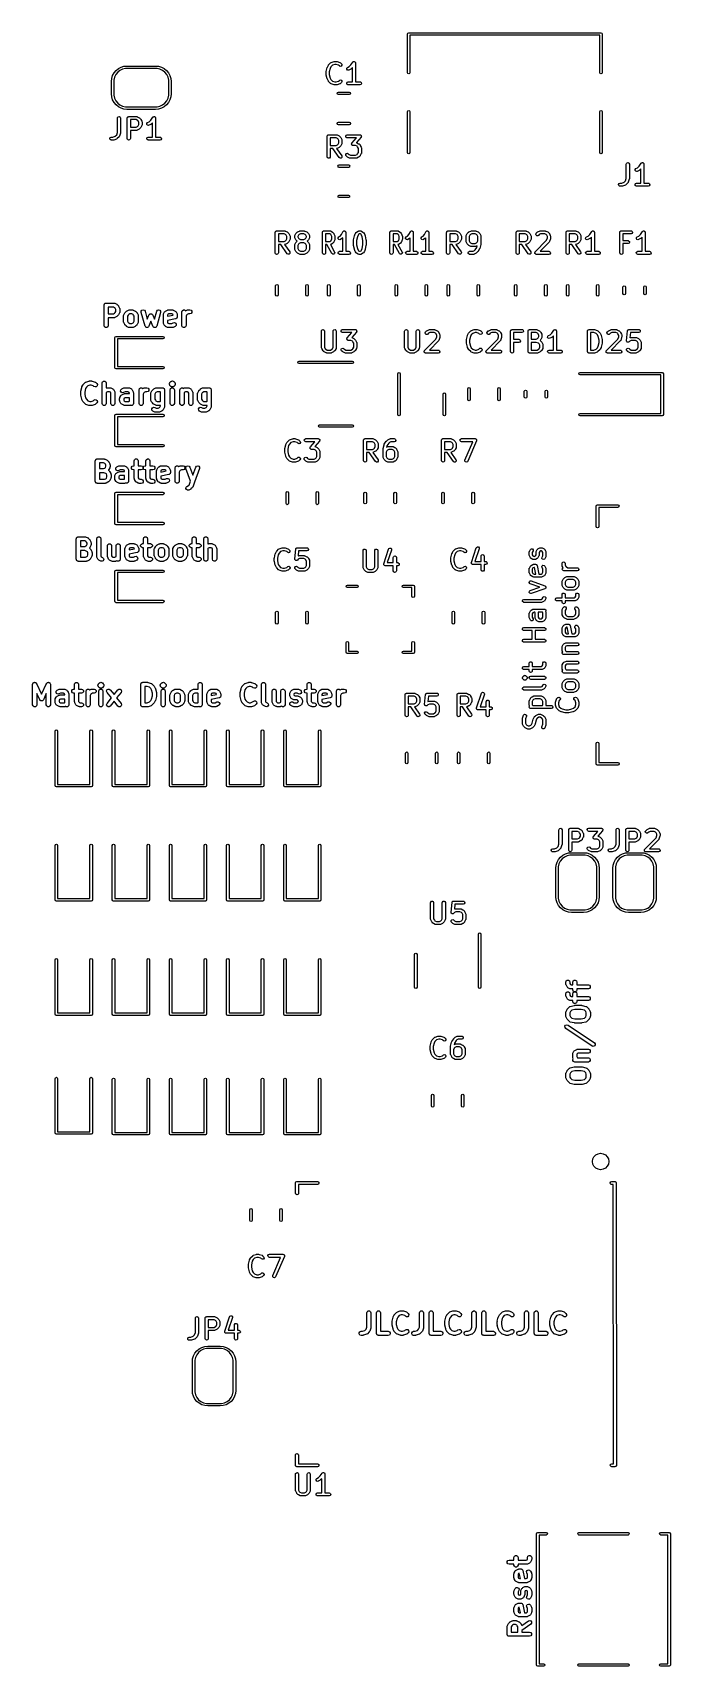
# Model space of a CAD drawing. Extents: x 33 to 173, y -118 to -38.
# Drawn here: x 142 to 173.2, y -117.6 to -37.7 of the extents above.
import ezdxf

# ---------------------------------------------------------------- set-up
doc = ezdxf.new("R2010")
doc.units = 0
doc.layers.add('BLACK', color=7, linetype='CONTINUOUS')

msp = doc.modelspace()

# ---------------------------------------------------------------- linework, layer by layer
at = {"layer": 'BLACK', "linetype": 'CONTINUOUS'}
for p, q in [((160.34, -37.756), (160.358, -37.7136)), ((160.34, -39.656), (160.34, -37.756)), ((160.358, -37.7136), (160.4, -37.696)), ((160.4, -37.696), (169.8, -37.696)), ((169.74, -37.816), (160.46, -37.816)), ((160.46, -37.816), (160.46, -39.656)), ((169.74, -39.656), (169.74, -37.816)), ((169.8, -37.696), (169.842, -37.7136)), ((169.842, -37.7136), (169.86, -37.756)), ((169.86, -37.756), (169.86, -39.656)), ((156.607, -39.1533), (156.75, -39.1057)), ((156.75, -39.1057), (156.772, -39.1024)), ((156.772, -39.1024), (156.774, -39.1018)), ((156.774, -39.1018), (156.869, -39.1018)), ((156.869, -39.1018), (156.891, -39.1057)), ((156.891, -39.1057), (156.893, -39.1057)), ((156.893, -39.1057), (157.035, -39.1533)), ((157.572, -39.2719), (157.664, -39.1352)), ((157.664, -39.1352), (157.682, -39.1164)), ((157.682, -39.1164), (157.686, -39.1152)), ((157.686, -39.1152), (157.689, -39.1119)), ((157.689, -39.1119), (157.71, -39.1081)), ((157.71, -39.1081), (157.731, -39.102)), ((157.731, -39.102), (157.735, -39.1037)), ((157.735, -39.1037), (157.739, -39.103)), ((157.739, -39.103), (157.758, -39.1138)), ((157.758, -39.1138), (157.778, -39.1226)), ((157.778, -39.1226), (157.78, -39.1265)), ((157.78, -39.1265), (157.783, -39.1286)), ((157.783, -39.1286), (157.791, -39.1491)), ((145.875, -39.9377), (145.918, -39.7952)), ((145.918, -39.7952), (145.988, -39.6638)), ((146.012, -39.8733), (145.98, -40.0139)), ((145.988, -39.6638), (146.083, -39.5486)), ((146.075, -39.7433), (146.012, -39.8733)), ((146.165, -39.6306), (146.075, -39.7433)), ((146.083, -39.5486), (146.198, -39.4541)), ((146.277, -39.5407), (146.165, -39.6306)), ((146.198, -39.4541), (146.329, -39.3839)), ((146.407, -39.4781), (146.277, -39.5407)), ((146.329, -39.3839), (146.472, -39.3406)), ((146.548, -39.446), (146.407, -39.4781)), ((146.472, -39.3406), (146.62, -39.326)), ((146.62, -39.446), (146.548, -39.446)), ((146.62, -39.326), (148.02, -39.326)), ((148.02, -39.446), (146.62, -39.446)), ((148.02, -39.326), (148.168, -39.3406)), ((148.092, -39.446), (148.02, -39.446)), ((148.233, -39.4781), (148.092, -39.446)), ((148.168, -39.3406), (148.311, -39.3839)), ((148.363, -39.5407), (148.233, -39.4781)), ((148.311, -39.3839), (148.442, -39.4541)), ((148.475, -39.6306), (148.363, -39.5407)), ((148.442, -39.4541), (148.557, -39.5486)), ((148.565, -39.7433), (148.475, -39.6306)), ((148.557, -39.5486), (148.652, -39.6638)), ((148.628, -39.8733), (148.565, -39.7433)), ((148.66, -40.0139), (148.628, -39.8733)), ((148.652, -39.6638), (148.722, -39.7952)), ((148.722, -39.7952), (148.765, -39.9377)), ((156.365, -39.6054), (156.368, -39.5906)), ((156.365, -39.7482), (156.365, -39.6054)), ((156.366, -39.7515), (156.365, -39.7482)), ((156.368, -39.7664), (156.366, -39.7515)), ((156.368, -39.5872), (156.415, -39.3967)), ((156.368, -39.5906), (156.368, -39.5872)), ((156.415, -39.9569), (156.368, -39.7664)), ((156.415, -39.3967), (156.42, -39.3849)), ((156.42, -39.3849), (156.421, -39.3814)), ((156.421, -39.3814), (156.468, -39.2861)), ((156.468, -39.2861), (156.482, -39.2681)), ((156.482, -39.2666), (156.578, -39.1714)), ((156.482, -39.2681), (156.482, -39.2666)), ((156.559, -39.4411), (156.515, -39.6146)), ((156.515, -39.6146), (156.515, -39.739)), ((156.515, -39.739), (156.559, -39.9125)), ((156.597, -39.3641), (156.559, -39.4411)), ((156.559, -39.9125), (156.597, -39.9895)), ((156.578, -39.1714), (156.599, -39.1565)), ((156.671, -39.29), (156.597, -39.3641)), ((156.599, -39.1565), (156.604, -39.1561)), ((156.604, -39.1561), (156.607, -39.1533)), ((156.786, -39.2518), (156.671, -39.29)), ((156.857, -39.2518), (156.786, -39.2518)), ((156.971, -39.29), (156.857, -39.2518)), ((157.006, -39.3251), (156.971, -39.29)), ((157.053, -39.3468), (157.006, -39.3251)), ((157.035, -39.1533), (157.058, -39.1657)), ((157.102, -39.3335), (157.053, -39.3468)), ((157.058, -39.1657), (157.061, -39.1695)), ((157.061, -39.1695), (157.065, -39.1714)), ((157.065, -39.1714), (157.112, -39.219)), ((157.132, -39.2915), (157.102, -39.3335)), ((157.112, -39.219), (157.127, -39.2404)), ((157.127, -39.2404), (157.132, -39.2915)), ((157.368, -39.4839), (157.371, -39.4327)), ((157.399, -39.5251), (157.368, -39.4839)), ((157.371, -39.4327), (157.407, -39.3955)), ((157.449, -39.537), (157.399, -39.5251)), ((157.407, -39.3955), (157.491, -39.3533)), ((157.474, -39.5296), (157.449, -39.537)), ((157.569, -39.482), (157.474, -39.5296)), ((157.491, -39.3533), (157.572, -39.2719)), ((157.57, -39.4808), (157.569, -39.482)), ((157.589, -39.4679), (157.57, -39.4808)), ((157.651, -39.4055), (157.589, -39.4679)), ((157.651, -40.1018), (157.651, -39.4055)), ((157.791, -39.1491), (157.801, -39.1686)), ((157.801, -39.1686), (157.8, -39.1728)), ((157.8, -39.1728), (157.801, -39.1768)), ((157.801, -39.1768), (157.801, -40.1018)), ((160.358, -39.6984), (160.34, -39.656)), ((160.4, -39.716), (160.358, -39.6984)), ((160.442, -39.6984), (160.4, -39.716)), ((160.46, -39.656), (160.442, -39.6984)), ((169.758, -39.6984), (169.74, -39.656)), ((169.8, -39.716), (169.758, -39.6984)), ((169.842, -39.6984), (169.8, -39.716)), ((169.86, -39.656), (169.842, -39.6984)), ((145.86, -40.086), (145.875, -39.9377)), ((145.86, -40.686), (145.86, -40.086)), ((145.875, -40.8343), (145.86, -40.686)), ((145.98, -40.0139), (145.98, -40.086)), ((145.98, -40.086), (145.98, -40.086)), ((145.98, -40.086), (145.98, -40.686)), ((145.98, -40.686), (145.98, -40.7581)), ((148.66, -40.086), (148.66, -40.0139)), ((148.66, -40.686), (148.66, -40.086)), ((148.66, -40.086), (148.66, -40.086)), ((148.66, -40.7581), (148.66, -40.686)), ((148.765, -39.9377), (148.78, -40.086)), ((148.78, -40.686), (148.765, -40.8343)), ((148.78, -40.086), (148.78, -40.686)), ((156.417, -39.9599), (156.415, -39.9569)), ((156.421, -39.9723), (156.417, -39.9599)), ((156.468, -40.0675), (156.421, -39.9723)), ((156.47, -40.0686), (156.468, -40.0675)), ((156.482, -40.087), (156.47, -40.0686)), ((156.578, -40.1822), (156.482, -40.087)), ((156.582, -40.1841), (156.578, -40.1822)), ((156.584, -40.1879), (156.582, -40.1841)), ((156.607, -40.2004), (156.584, -40.1879)), ((156.597, -39.9895), (156.671, -40.0636)), ((156.75, -40.248), (156.607, -40.2004)), ((156.671, -40.0636), (156.786, -40.1018)), ((156.752, -40.2479), (156.75, -40.248)), ((156.774, -40.2518), (156.752, -40.2479)), ((156.869, -40.2518), (156.774, -40.2518)), ((156.786, -40.1018), (156.857, -40.1018)), ((156.857, -40.1018), (156.971, -40.0636)), ((156.87, -40.2513), (156.869, -40.2518)), ((156.893, -40.248), (156.87, -40.2513)), ((157.035, -40.2004), (156.893, -40.248)), ((156.905, -40.667), (156.922, -40.6246)), ((156.922, -40.7094), (156.905, -40.667)), ((156.922, -40.6246), (156.965, -40.607)), ((156.965, -40.727), (156.922, -40.7094)), ((156.965, -40.607), (157.487, -40.607)), ((157.487, -40.727), (156.965, -40.727)), ((156.971, -40.0636), (157.006, -40.0285)), ((157.006, -40.0285), (157.028, -40.0136)), ((157.028, -40.0136), (157.079, -40.0091)), ((157.039, -40.1976), (157.035, -40.2004)), ((157.043, -40.1972), (157.039, -40.1976)), ((157.065, -40.1822), (157.043, -40.1972)), ((157.112, -40.1346), (157.065, -40.1822)), ((157.079, -40.0091), (157.121, -40.0386)), ((157.134, -40.0881), (157.112, -40.1346)), ((157.121, -40.0386), (157.134, -40.0881)), ((157.366, -40.1638), (157.392, -40.1194)), ((157.375, -40.2143), (157.366, -40.1638)), ((157.415, -40.2473), (157.375, -40.2143)), ((157.392, -40.1194), (157.44, -40.1018)), ((157.44, -40.2518), (157.415, -40.2473)), ((157.44, -40.1018), (157.651, -40.1018)), ((158.012, -40.2518), (157.44, -40.2518)), ((157.487, -40.607), (157.53, -40.6246)), ((157.53, -40.7094), (157.487, -40.727)), ((157.53, -40.6246), (157.547, -40.667)), ((157.547, -40.667), (157.53, -40.7094)), ((157.801, -40.1018), (158.012, -40.1018)), ((158.012, -40.1018), (158.037, -40.1063)), ((158.06, -40.2343), (158.012, -40.2518)), ((158.037, -40.1063), (158.077, -40.1393)), ((158.086, -40.1898), (158.06, -40.2343)), ((158.077, -40.1393), (158.086, -40.1898)), ((145.918, -40.9768), (145.875, -40.8343)), ((145.988, -41.1082), (145.918, -40.9768)), ((145.98, -40.7581), (146.012, -40.8987)), ((146.083, -41.2234), (145.988, -41.1082)), ((146.012, -40.8987), (146.075, -41.0287)), ((146.075, -41.0287), (146.165, -41.1414)), ((146.198, -41.3179), (146.083, -41.2234)), ((146.165, -41.1414), (146.277, -41.2313)), ((146.329, -41.3881), (146.198, -41.3179)), ((146.277, -41.2313), (146.407, -41.2939)), ((146.472, -41.4314), (146.329, -41.3881)), ((146.407, -41.2939), (146.548, -41.326)), ((146.62, -41.446), (146.472, -41.4314)), ((146.548, -41.326), (146.62, -41.326)), ((146.62, -41.326), (148.02, -41.326)), ((148.02, -41.446), (146.62, -41.446)), ((148.02, -41.326), (148.092, -41.326)), ((148.168, -41.4314), (148.02, -41.446)), ((148.092, -41.326), (148.233, -41.2939)), ((148.311, -41.3881), (148.168, -41.4314)), ((148.233, -41.2939), (148.363, -41.2313)), ((148.442, -41.3179), (148.311, -41.3881)), ((148.363, -41.2313), (148.475, -41.1414)), ((148.557, -41.2234), (148.442, -41.3179)), ((148.475, -41.1414), (148.565, -41.0287)), ((148.652, -41.1082), (148.557, -41.2234)), ((148.565, -41.0287), (148.628, -40.8987)), ((148.628, -40.8987), (148.66, -40.7581)), ((148.722, -40.9768), (148.652, -41.1082)), ((148.765, -40.8343), (148.722, -40.9768)), ((160.34, -41.556), (160.358, -41.5136)), ((160.358, -41.5136), (160.4, -41.496)), ((160.4, -41.496), (160.442, -41.5136)), ((160.442, -41.5136), (160.46, -41.556)), ((169.74, -41.556), (169.758, -41.5136)), ((169.758, -41.5136), (169.8, -41.496)), ((169.8, -41.496), (169.842, -41.5136)), ((169.842, -41.5136), (169.86, -41.556)), ((146.158, -41.8728), (146.162, -41.8472)), ((146.158, -42.5749), (146.158, -41.8728)), ((146.162, -41.8472), (146.195, -41.8079)), ((146.195, -41.8079), (146.246, -41.799)), ((146.246, -41.799), (146.29, -41.8246)), ((146.29, -41.8246), (146.308, -41.8728)), ((146.308, -41.8728), (146.308, -42.5871)), ((146.634, -41.8728), (146.636, -41.8631)), ((146.634, -42.8728), (146.634, -41.8728)), ((146.635, -41.8598), (146.637, -41.8569)), ((146.636, -41.8631), (146.635, -41.8598)), ((146.637, -41.8569), (146.638, -41.8472)), ((146.638, -41.8472), (146.651, -41.8322)), ((146.651, -41.8322), (146.661, -41.8154)), ((146.661, -41.8154), (146.667, -41.8131)), ((146.667, -41.8131), (146.671, -41.8079)), ((146.671, -41.8079), (146.691, -41.8045)), ((146.691, -41.8045), (146.709, -41.7978)), ((146.709, -41.7978), (147.09, -41.7978)), ((147.072, -41.9478), (146.784, -41.9478)), ((146.784, -41.9478), (146.784, -42.3216)), ((146.784, -42.3216), (147.072, -42.3216)), ((147.141, -41.9821), (147.072, -41.9478)), ((147.072, -42.3216), (147.141, -42.2874)), ((147.09, -41.7978), (147.115, -41.8023)), ((147.115, -41.8023), (147.119, -41.8052)), ((147.119, -41.8052), (147.123, -41.8057)), ((147.123, -41.8057), (147.219, -41.8534)), ((147.171, -42.0125), (147.141, -41.9821)), ((147.141, -42.2874), (147.171, -42.257)), ((147.205, -42.081), (147.171, -42.0125)), ((147.171, -42.257), (147.205, -42.1884)), ((147.205, -42.1884), (147.205, -42.081)), ((147.219, -41.8534), (147.237, -41.8667)), ((147.237, -41.8667), (147.238, -41.8674)), ((147.238, -41.8674), (147.286, -41.915)), ((147.286, -41.915), (147.299, -41.9334)), ((147.299, -41.9334), (147.3, -41.9345)), ((147.3, -41.9345), (147.347, -42.0298)), ((147.347, -42.2397), (147.3, -42.3349)), ((147.347, -42.0298), (147.355, -42.0547)), ((147.348, -42.2352), (147.347, -42.2397)), ((147.351, -42.2318), (147.348, -42.2352)), ((147.355, -42.2062), (147.351, -42.2318)), ((147.355, -42.0547), (147.354, -42.0591)), ((147.354, -42.0591), (147.355, -42.0633)), ((147.355, -42.0633), (147.355, -42.2062)), ((147.589, -42.1799), (147.592, -42.1287)), ((147.62, -42.2211), (147.589, -42.1799)), ((147.592, -42.1287), (147.628, -42.0915)), ((147.67, -42.233), (147.62, -42.2211)), ((147.628, -42.0915), (147.712, -42.0493)), ((147.695, -42.2256), (147.67, -42.233)), ((147.79, -42.178), (147.695, -42.2256)), ((147.712, -42.0493), (147.793, -41.9679)), ((147.791, -42.1768), (147.79, -42.178)), ((147.81, -42.1639), (147.791, -42.1768)), ((147.793, -41.9679), (147.885, -41.8312)), ((147.872, -42.1015), (147.81, -42.1639)), ((147.872, -42.7978), (147.872, -42.1015)), ((147.885, -41.8312), (147.903, -41.8124)), ((147.903, -41.8124), (147.907, -41.8112)), ((147.907, -41.8112), (147.909, -41.8079)), ((147.909, -41.8079), (147.931, -41.8041)), ((147.931, -41.8041), (147.952, -41.798)), ((147.952, -41.798), (147.956, -41.7997)), ((147.956, -41.7997), (147.96, -41.799)), ((147.96, -41.799), (147.979, -41.8098)), ((147.979, -41.8098), (147.999, -41.8186)), ((147.999, -41.8186), (148.001, -41.8225)), ((148.001, -41.8225), (148.004, -41.8246)), ((148.004, -41.8246), (148.012, -41.8451)), ((148.012, -41.8451), (148.021, -41.8646)), ((148.021, -41.8646), (148.02, -41.8688)), ((148.02, -41.8688), (148.022, -41.8728)), ((148.022, -41.8728), (148.022, -42.7978)), ((156.905, -42.137), (156.922, -42.0946)), ((156.922, -42.1794), (156.905, -42.137)), ((156.922, -42.0946), (156.965, -42.077)), ((156.965, -42.197), (156.922, -42.1794)), ((156.965, -42.077), (157.487, -42.077)), ((157.487, -42.197), (156.965, -42.197)), ((157.487, -42.077), (157.53, -42.0946)), ((157.53, -42.1794), (157.487, -42.197)), ((157.53, -42.0946), (157.547, -42.137)), ((157.547, -42.137), (157.53, -42.1794)), ((160.34, -43.556), (160.34, -41.556)), ((160.46, -41.556), (160.46, -43.556)), ((169.74, -43.556), (169.74, -41.556)), ((169.86, -41.556), (169.86, -43.556)), ((145.778, -42.8598), (145.804, -42.8154)), ((145.787, -42.9103), (145.778, -42.8598)), ((145.826, -42.9433), (145.787, -42.9103)), ((145.804, -42.8154), (145.852, -42.7978)), ((145.852, -42.9478), (145.826, -42.9433)), ((145.852, -42.7978), (145.935, -42.7978)), ((145.947, -42.9478), (145.852, -42.9478)), ((145.935, -42.7978), (146.049, -42.7596)), ((145.948, -42.9473), (145.947, -42.9478)), ((145.971, -42.944), (145.948, -42.9473)), ((146.114, -42.8964), (145.971, -42.944)), ((146.049, -42.7596), (146.119, -42.6894)), ((146.117, -42.8936), (146.114, -42.8964)), ((146.122, -42.8932), (146.117, -42.8936)), ((146.119, -42.6894), (146.158, -42.5749)), ((146.143, -42.8782), (146.122, -42.8932)), ((146.238, -42.783), (146.143, -42.8782)), ((146.24, -42.7789), (146.238, -42.783)), ((146.244, -42.7766), (146.24, -42.7789)), ((146.256, -42.7537), (146.244, -42.7766)), ((146.304, -42.6108), (146.256, -42.7537)), ((146.308, -42.5871), (146.304, -42.6092)), ((146.304, -42.6092), (146.304, -42.6108)), ((146.651, -42.921), (146.634, -42.8728)), ((146.696, -42.9467), (146.651, -42.921)), ((146.746, -42.9378), (146.696, -42.9467)), ((146.779, -42.8985), (146.746, -42.9378)), ((146.784, -42.8728), (146.779, -42.8985)), ((147.09, -42.4716), (146.784, -42.4716)), ((146.784, -42.4716), (146.784, -42.8728)), ((147.094, -42.4701), (147.09, -42.4716)), ((147.098, -42.4711), (147.094, -42.4701)), ((147.123, -42.4637), (147.098, -42.4711)), ((147.219, -42.4161), (147.123, -42.4637)), ((147.22, -42.4149), (147.219, -42.4161)), ((147.238, -42.402), (147.22, -42.4149)), ((147.286, -42.3544), (147.238, -42.402)), ((147.3, -42.3349), (147.286, -42.3529)), ((147.286, -42.3529), (147.286, -42.3544)), ((147.587, -42.8598), (147.613, -42.8154)), ((147.596, -42.9103), (147.587, -42.8598)), ((147.636, -42.9433), (147.596, -42.9103)), ((147.613, -42.8154), (147.661, -42.7978)), ((147.661, -42.9478), (147.636, -42.9433)), ((147.661, -42.7978), (147.872, -42.7978)), ((148.233, -42.9478), (147.661, -42.9478)), ((148.022, -42.7978), (148.233, -42.7978)), ((148.233, -42.7978), (148.258, -42.8023)), ((148.281, -42.9303), (148.233, -42.9478)), ((148.258, -42.8023), (148.298, -42.8353)), ((148.307, -42.8858), (148.281, -42.9303)), ((148.298, -42.8353), (148.307, -42.8858)), ((156.413, -42.7628), (156.415, -42.7531)), ((156.413, -43.7628), (156.413, -42.7628)), ((156.414, -42.7498), (156.416, -42.7469)), ((156.415, -42.7531), (156.414, -42.7498)), ((156.416, -42.7469), (156.417, -42.7372)), ((156.417, -42.7372), (156.43, -42.7222)), ((156.43, -42.7222), (156.44, -42.7054)), ((156.44, -42.7054), (156.446, -42.7031)), ((156.446, -42.7031), (156.45, -42.6979)), ((156.45, -42.6979), (156.47, -42.6945)), ((156.47, -42.6945), (156.488, -42.6878)), ((156.488, -42.6878), (156.869, -42.6878)), ((156.851, -42.8378), (156.563, -42.8378)), ((156.563, -42.8378), (156.563, -43.2116)), ((156.92, -42.8721), (156.851, -42.8378)), ((156.869, -42.6878), (156.895, -42.6923)), ((156.895, -42.6923), (156.898, -42.6952)), ((156.898, -42.6952), (156.902, -42.6957)), ((156.902, -42.6957), (156.998, -42.7434)), ((156.95, -42.9025), (156.92, -42.8721)), ((156.984, -42.971), (156.95, -42.9025)), ((156.95, -43.147), (156.984, -43.0784)), ((156.984, -43.0784), (156.984, -42.971)), ((156.998, -42.7434), (157.016, -42.7567)), ((157.016, -42.7567), (157.017, -42.7574)), ((157.017, -42.7574), (157.065, -42.805)), ((157.065, -42.805), (157.078, -42.8234)), ((157.078, -42.8234), (157.079, -42.8245)), ((157.079, -42.8245), (157.126, -42.9198)), ((157.126, -43.1297), (157.079, -43.2249)), ((157.126, -42.9198), (157.134, -42.9447)), ((157.127, -43.1252), (157.126, -43.1297)), ((157.13, -43.1218), (157.127, -43.1252)), ((157.134, -43.0962), (157.13, -43.1218)), ((157.134, -42.9447), (157.133, -42.9491)), ((157.133, -42.9491), (157.134, -42.9533)), ((157.134, -42.9533), (157.134, -43.0962)), ((157.319, -42.7498), (157.344, -42.7054)), ((157.328, -42.8003), (157.319, -42.7498)), ((157.367, -42.8333), (157.328, -42.8003)), ((157.344, -42.7054), (157.393, -42.6878)), ((157.393, -42.8378), (157.367, -42.8333)), ((157.393, -42.6878), (158.012, -42.6878)), ((157.846, -42.8378), (157.393, -42.8378)), ((157.605, -43.1307), (157.615, -43.1132)), ((157.606, -43.1366), (157.605, -43.1307)), ((157.615, -43.1132), (157.622, -43.0944)), ((157.622, -43.0944), (157.846, -42.8378)), ((158.068, -42.8122), (157.841, -43.0722)), ((157.841, -43.0722), (157.847, -43.0733)), ((157.847, -43.0733), (157.85, -43.0762)), ((157.85, -43.0762), (157.855, -43.0767)), ((157.855, -43.0767), (157.95, -43.1243)), ((157.95, -43.1243), (157.968, -43.1377)), ((158.012, -42.6878), (158.023, -42.6898)), ((158.023, -42.6898), (158.026, -42.6892)), ((158.026, -42.6892), (158.029, -42.6909)), ((158.029, -42.6909), (158.037, -42.6923)), ((158.037, -42.6923), (158.053, -42.7053)), ((158.053, -42.7053), (158.07, -42.7158)), ((158.075, -42.7934), (158.068, -42.8122)), ((158.07, -42.7158), (158.072, -42.7215)), ((158.072, -42.7215), (158.077, -42.7253)), ((158.086, -42.7758), (158.075, -42.7934)), ((158.077, -42.7253), (158.08, -42.7452)), ((158.08, -42.7452), (158.087, -42.7644)), ((158.087, -42.7644), (158.085, -42.7699)), ((158.085, -42.7699), (158.086, -42.7758)), ((156.43, -43.811), (156.413, -43.7628)), ((156.475, -43.8367), (156.43, -43.811)), ((156.525, -43.8278), (156.475, -43.8367)), ((156.558, -43.7885), (156.525, -43.8278)), ((156.563, -43.7628), (156.558, -43.7885)), ((156.563, -43.2116), (156.851, -43.2116)), ((156.687, -43.3616), (156.563, -43.3616)), ((156.563, -43.3616), (156.563, -43.7628)), ((156.998, -43.8058), (156.687, -43.3616)), ((156.851, -43.2116), (156.92, -43.1774)), ((156.873, -43.3601), (156.87, -43.3613)), ((156.87, -43.3613), (157.121, -43.7198)), ((156.877, -43.3611), (156.873, -43.3601)), ((156.902, -43.3537), (156.877, -43.3611)), ((156.998, -43.3061), (156.902, -43.3537)), ((156.92, -43.1774), (156.95, -43.147)), ((156.999, -43.3049), (156.998, -43.3061)), ((157.04, -43.8353), (156.998, -43.8058)), ((157.017, -43.292), (156.999, -43.3049)), ((157.065, -43.2444), (157.017, -43.292)), ((157.091, -43.8308), (157.04, -43.8353)), ((157.079, -43.2249), (157.065, -43.2429)), ((157.065, -43.2429), (157.065, -43.2444)), ((157.127, -43.7945), (157.091, -43.8308)), ((157.121, -43.7198), (157.132, -43.7434)), ((157.132, -43.7434), (157.127, -43.7945)), ((157.32, -43.6482), (157.35, -43.6061)), ((157.325, -43.6993), (157.32, -43.6482)), ((157.34, -43.7206), (157.325, -43.6993)), ((157.387, -43.7682), (157.34, -43.7206)), ((157.35, -43.6061), (157.399, -43.5929)), ((157.389, -43.7689), (157.387, -43.7682)), ((157.407, -43.7823), (157.389, -43.7689)), ((157.399, -43.5929), (157.446, -43.6145)), ((157.502, -43.8299), (157.407, -43.7823)), ((157.446, -43.6145), (157.485, -43.6536)), ((157.485, -43.6536), (157.553, -43.6878)), ((157.506, -43.8304), (157.502, -43.8299)), ((157.51, -43.8333), (157.506, -43.8304)), ((157.536, -43.8378), (157.51, -43.8333)), ((157.821, -43.8378), (157.536, -43.8378)), ((157.553, -43.6878), (157.804, -43.6878)), ((157.603, -43.1422), (157.606, -43.1366)), ((157.61, -43.1614), (157.603, -43.1422)), ((157.613, -43.1813), (157.61, -43.1614)), ((157.618, -43.1851), (157.613, -43.1813)), ((157.62, -43.1908), (157.618, -43.1851)), ((157.637, -43.2013), (157.62, -43.1908)), ((157.653, -43.2142), (157.637, -43.2013)), ((157.661, -43.2157), (157.653, -43.2142)), ((157.664, -43.2173), (157.661, -43.2157)), ((157.667, -43.2168), (157.664, -43.2173)), ((157.678, -43.2188), (157.667, -43.2168)), ((157.804, -43.2188), (157.678, -43.2188)), ((157.872, -43.253), (157.804, -43.2188)), ((157.804, -43.6878), (157.872, -43.6536)), ((157.825, -43.8363), (157.821, -43.8378)), ((157.83, -43.8373), (157.825, -43.8363)), ((157.855, -43.8299), (157.83, -43.8373)), ((157.95, -43.7823), (157.855, -43.8299)), ((157.902, -43.2834), (157.872, -43.253)), ((157.872, -43.6536), (157.902, -43.6232)), ((157.937, -43.352), (157.902, -43.2834)), ((157.902, -43.6232), (157.937, -43.5546)), ((157.937, -43.5546), (157.937, -43.352)), ((157.951, -43.7811), (157.95, -43.7823)), ((157.97, -43.7682), (157.951, -43.7811)), ((157.968, -43.1377), (157.97, -43.1384)), ((157.97, -43.1384), (158.017, -43.186)), ((158.017, -43.7206), (157.97, -43.7682)), ((158.017, -43.186), (158.03, -43.2043)), ((158.018, -43.7191), (158.017, -43.7206)), ((158.031, -43.7011), (158.018, -43.7191)), ((158.03, -43.2043), (158.031, -43.2055)), ((158.031, -43.2055), (158.079, -43.3007)), ((158.079, -43.6059), (158.031, -43.7011)), ((158.079, -43.3007), (158.086, -43.3257)), ((158.082, -43.598), (158.079, -43.6014)), ((158.079, -43.6014), (158.079, -43.6059)), ((158.087, -43.5723), (158.082, -43.598)), ((158.086, -43.3257), (158.085, -43.33)), ((158.085, -43.33), (158.087, -43.3342)), ((158.087, -43.3342), (158.087, -43.5723)), ((160.358, -43.5984), (160.34, -43.556)), ((160.4, -43.616), (160.358, -43.5984)), ((160.442, -43.5984), (160.4, -43.616)), ((160.46, -43.556), (160.442, -43.5984)), ((169.758, -43.5984), (169.74, -43.556)), ((169.8, -43.616), (169.758, -43.5984)), ((169.842, -43.5984), (169.8, -43.616)), ((169.86, -43.556), (169.842, -43.5984)), ((156.939, -44.223), (156.957, -44.1806)), ((156.957, -44.2654), (156.939, -44.223)), ((156.957, -44.1806), (156.999, -44.163)), ((156.999, -44.283), (156.957, -44.2654)), ((156.999, -44.163), (157.453, -44.163)), ((157.453, -44.283), (156.999, -44.283)), ((157.453, -44.163), (157.495, -44.1806)), ((157.495, -44.2654), (157.453, -44.283)), ((157.495, -44.1806), (157.513, -44.223)), ((157.513, -44.223), (157.495, -44.2654)), ((171.042, -44.1248), (171.046, -44.0992)), ((171.042, -44.8269), (171.042, -44.1248)), ((171.046, -44.0992), (171.079, -44.0599)), ((171.079, -44.0599), (171.13, -44.051)), ((171.13, -44.051), (171.174, -44.0766)), ((171.174, -44.0766), (171.192, -44.1248)), ((171.192, -44.1248), (171.192, -44.8391)), ((171.473, -44.4319), (171.476, -44.3807)), ((171.504, -44.4731), (171.473, -44.4319)), ((171.476, -44.3807), (171.512, -44.3435)), ((171.554, -44.485), (171.504, -44.4731)), ((171.512, -44.3435), (171.596, -44.3013)), ((171.579, -44.4776), (171.554, -44.485)), ((171.674, -44.43), (171.579, -44.4776)), ((171.596, -44.3013), (171.677, -44.2199)), ((171.675, -44.4288), (171.674, -44.43)), ((171.694, -44.4159), (171.675, -44.4288)), ((171.677, -44.2199), (171.769, -44.0832)), ((171.756, -44.3535), (171.694, -44.4159)), ((171.756, -45.0498), (171.756, -44.3535)), ((171.769, -44.0832), (171.787, -44.0644)), ((171.787, -44.0644), (171.791, -44.0632)), ((171.791, -44.0632), (171.793, -44.0599)), ((171.793, -44.0599), (171.815, -44.0561)), ((171.815, -44.0561), (171.836, -44.05)), ((171.836, -44.05), (171.84, -44.0517)), ((171.84, -44.0517), (171.844, -44.051)), ((171.844, -44.051), (171.863, -44.0618)), ((171.863, -44.0618), (171.883, -44.0706)), ((171.883, -44.0706), (171.885, -44.0745)), ((171.885, -44.0745), (171.888, -44.0766)), ((171.888, -44.0766), (171.896, -44.0971)), ((171.896, -44.0971), (171.905, -44.1166)), ((171.905, -44.1166), (171.904, -44.1208)), ((171.904, -44.1208), (171.906, -44.1248)), ((171.906, -44.1248), (171.906, -45.0498)), ((170.662, -45.1118), (170.688, -45.0674)), ((170.671, -45.1623), (170.662, -45.1118)), ((170.71, -45.1953), (170.671, -45.1623)), ((170.688, -45.0674), (170.736, -45.0498)), ((170.736, -45.1998), (170.71, -45.1953)), ((170.736, -45.0498), (170.819, -45.0498)), ((170.831, -45.1998), (170.736, -45.1998)), ((170.819, -45.0498), (170.933, -45.0116)), ((170.832, -45.1993), (170.831, -45.1998)), ((170.855, -45.196), (170.832, -45.1993)), ((170.998, -45.1484), (170.855, -45.196)), ((170.933, -45.0116), (171.003, -44.9414)), ((171.001, -45.1456), (170.998, -45.1484)), ((171.006, -45.1452), (171.001, -45.1456)), ((171.003, -44.9414), (171.042, -44.8269)), ((171.027, -45.1302), (171.006, -45.1452)), ((171.122, -45.035), (171.027, -45.1302)), ((171.124, -45.0309), (171.122, -45.035)), ((171.128, -45.0286), (171.124, -45.0309)), ((171.14, -45.0057), (171.128, -45.0286)), ((171.188, -44.8628), (171.14, -45.0057)), ((171.192, -44.8391), (171.188, -44.8612)), ((171.188, -44.8612), (171.188, -44.8628)), ((171.471, -45.1118), (171.497, -45.0674)), ((171.48, -45.1623), (171.471, -45.1118)), ((171.52, -45.1953), (171.48, -45.1623)), ((171.497, -45.0674), (171.545, -45.0498)), ((171.545, -45.1998), (171.52, -45.1953)), ((171.545, -45.0498), (171.756, -45.0498)), ((172.117, -45.1998), (171.545, -45.1998)), ((171.906, -45.0498), (172.117, -45.0498)), ((172.117, -45.0498), (172.142, -45.0543)), ((172.165, -45.1823), (172.117, -45.1998)), ((172.142, -45.0543), (172.182, -45.0873)), ((172.191, -45.1378), (172.165, -45.1823)), ((172.182, -45.0873), (172.191, -45.1378)), ((156.939, -45.693), (156.957, -45.6506)), ((156.957, -45.7354), (156.939, -45.693)), ((156.957, -45.6506), (156.999, -45.633)), ((156.999, -45.753), (156.957, -45.7354)), ((156.999, -45.633), (157.453, -45.633)), ((157.453, -45.753), (156.999, -45.753)), ((157.453, -45.633), (157.495, -45.6506)), ((157.495, -45.7354), (157.453, -45.753)), ((157.495, -45.6506), (157.513, -45.693)), ((157.513, -45.693), (157.495, -45.7354)), ((153.873, -47.4608), (153.875, -47.4511)), ((153.873, -48.4608), (153.873, -47.4608)), ((153.874, -47.4478), (153.876, -47.4449)), ((153.875, -47.4511), (153.874, -47.4478)), ((153.876, -47.4449), (153.877, -47.4352)), ((153.877, -47.4352), (153.89, -47.4202)), ((153.89, -47.4202), (153.9, -47.4034)), ((153.9, -47.4034), (153.906, -47.4011)), ((153.906, -47.4011), (153.91, -47.3959)), ((153.91, -47.3959), (153.93, -47.3925)), ((153.93, -47.3925), (153.948, -47.3858)), ((153.948, -47.3858), (154.329, -47.3858)), ((154.311, -47.5358), (154.023, -47.5358)), ((154.023, -47.5358), (154.023, -47.9096)), ((154.023, -47.9096), (154.311, -47.9096)), ((154.38, -47.5701), (154.311, -47.5358)), ((154.311, -47.9096), (154.38, -47.8754)), ((154.329, -47.3858), (154.355, -47.3903)), ((154.355, -47.3903), (154.358, -47.3932)), ((154.358, -47.3932), (154.362, -47.3937)), ((154.362, -47.3937), (154.458, -47.4414)), ((154.41, -47.6005), (154.38, -47.5701)), ((154.38, -47.8754), (154.41, -47.845)), ((154.444, -47.669), (154.41, -47.6005)), ((154.41, -47.845), (154.444, -47.7764)), ((154.444, -47.7764), (154.444, -47.669)), ((154.458, -47.4414), (154.476, -47.4547)), ((154.476, -47.4547), (154.477, -47.4554)), ((154.477, -47.4554), (154.525, -47.503)), ((154.525, -47.503), (154.538, -47.5214)), ((154.539, -47.9229), (154.525, -47.9409)), ((154.538, -47.5214), (154.539, -47.5225)), ((154.539, -47.5225), (154.586, -47.6178)), ((154.586, -47.8277), (154.539, -47.9229)), ((154.586, -47.6178), (154.594, -47.6427)), ((154.587, -47.8232), (154.586, -47.8277)), ((154.59, -47.8198), (154.587, -47.8232)), ((154.594, -47.7942), (154.59, -47.8198)), ((154.594, -47.6427), (154.593, -47.6471)), ((154.593, -47.6471), (154.594, -47.6513)), ((154.594, -47.6513), (154.594, -47.7942)), ((154.825, -47.6513), (154.83, -47.6256)), ((154.825, -47.6989), (154.825, -47.6513)), ((154.827, -47.7031), (154.825, -47.6989)), ((154.826, -47.7075), (154.827, -47.7031)), ((154.833, -47.7325), (154.826, -47.7075)), ((154.83, -47.6256), (154.833, -47.6222)), ((154.833, -47.6178), (154.881, -47.5225)), ((154.833, -47.6222), (154.833, -47.6178)), ((154.881, -47.8277), (154.833, -47.7325)), ((154.881, -47.5225), (154.894, -47.5045)), ((154.882, -47.8288), (154.881, -47.8277)), ((154.895, -47.8472), (154.882, -47.8288)), ((154.894, -47.5045), (154.895, -47.503)), ((154.895, -47.503), (154.942, -47.4554)), ((154.937, -47.8894), (154.895, -47.8472)), ((154.895, -47.9316), (154.937, -47.8894)), ((154.942, -47.4554), (154.961, -47.4425)), ((154.961, -47.4425), (154.962, -47.4414)), ((154.962, -47.4414), (155.057, -47.3937)), ((155.01, -47.6005), (154.975, -47.669)), ((154.975, -47.669), (154.975, -47.6812)), ((154.975, -47.6812), (155.01, -47.7497)), ((155.04, -47.5701), (155.01, -47.6005)), ((155.01, -47.7497), (155.04, -47.7801)), ((155.108, -47.5358), (155.04, -47.5701)), ((155.04, -47.7801), (155.108, -47.8144)), ((155.057, -47.3937), (155.082, -47.3863)), ((155.082, -47.3863), (155.087, -47.3874)), ((155.087, -47.3874), (155.091, -47.3858)), ((155.091, -47.3858), (155.281, -47.3858)), ((155.264, -47.5358), (155.108, -47.5358)), ((155.108, -47.8144), (155.264, -47.8144)), ((155.332, -47.5701), (155.264, -47.5358)), ((155.264, -47.8144), (155.332, -47.7801)), ((155.281, -47.3858), (155.307, -47.3903)), ((155.307, -47.3903), (155.31, -47.3932)), ((155.31, -47.3932), (155.315, -47.3937)), ((155.315, -47.3937), (155.41, -47.4414)), ((155.362, -47.6005), (155.332, -47.5701)), ((155.332, -47.7801), (155.362, -47.7497)), ((155.397, -47.669), (155.362, -47.6005)), ((155.362, -47.7497), (155.397, -47.6812)), ((155.397, -47.6812), (155.397, -47.669)), ((155.41, -47.4414), (155.428, -47.4547)), ((155.428, -47.4547), (155.43, -47.4554)), ((155.43, -47.4554), (155.477, -47.503)), ((155.477, -47.8472), (155.435, -47.8894)), ((155.435, -47.8894), (155.477, -47.9316)), ((155.477, -47.503), (155.49, -47.5214)), ((155.478, -47.8457), (155.477, -47.8472)), ((155.491, -47.8277), (155.478, -47.8457)), ((155.49, -47.5214), (155.491, -47.5225)), ((155.491, -47.5225), (155.539, -47.6178)), ((155.539, -47.7325), (155.491, -47.8277)), ((155.539, -47.6178), (155.546, -47.6427)), ((155.542, -47.7246), (155.539, -47.728)), ((155.539, -47.728), (155.539, -47.7325)), ((155.547, -47.6989), (155.542, -47.7246)), ((155.546, -47.6427), (155.545, -47.6471)), ((155.545, -47.6471), (155.547, -47.6513)), ((155.547, -47.6513), (155.547, -47.6989)), ((156.18, -47.4608), (156.181, -47.4511)), ((156.18, -48.4608), (156.18, -47.4608)), ((156.181, -47.4478), (156.182, -47.4449)), ((156.181, -47.4511), (156.181, -47.4478)), ((156.182, -47.4449), (156.184, -47.4352)), ((156.184, -47.4352), (156.197, -47.4202)), ((156.197, -47.4202), (156.206, -47.4034)), ((156.206, -47.4034), (156.213, -47.4011)), ((156.213, -47.4011), (156.217, -47.3959)), ((156.217, -47.3959), (156.236, -47.3925)), ((156.236, -47.3925), (156.255, -47.3858)), ((156.255, -47.3858), (156.559, -47.3858)), ((156.538, -47.5358), (156.33, -47.5358)), ((156.33, -47.5358), (156.33, -47.9096)), ((156.33, -47.9096), (156.538, -47.9096)), ((156.585, -47.5653), (156.538, -47.5358)), ((156.538, -47.9096), (156.585, -47.8802)), ((156.559, -47.3858), (156.585, -47.3903)), ((156.585, -47.3903), (156.591, -47.3955)), ((156.608, -47.5942), (156.585, -47.5653)), ((156.585, -47.8802), (156.608, -47.8512)), ((156.591, -47.3955), (156.599, -47.3972)), ((156.599, -47.3972), (156.675, -47.4448)), ((156.637, -47.6657), (156.608, -47.5942)), ((156.608, -47.8512), (156.637, -47.7797)), ((156.637, -47.7797), (156.637, -47.6657)), ((156.675, -47.4448), (156.693, -47.4612)), ((156.693, -47.4612), (156.694, -47.4616)), ((156.694, -47.4616), (156.732, -47.5092)), ((156.732, -47.5092), (156.741, -47.5262)), ((156.743, -47.9172), (156.733, -47.9337)), ((156.741, -47.5262), (156.743, -47.5282)), ((156.743, -47.5282), (156.781, -47.6234)), ((156.781, -47.822), (156.743, -47.9172)), ((156.781, -47.6234), (156.787, -47.6489)), ((156.782, -47.8198), (156.781, -47.8208)), ((156.781, -47.8208), (156.781, -47.822)), ((156.787, -47.7942), (156.782, -47.8198)), ((156.787, -47.6489), (156.786, -47.6501)), ((156.786, -47.6501), (156.787, -47.6513)), ((156.787, -47.6513), (156.787, -47.7942)), ((156.945, -47.7234), (156.977, -47.6829)), ((156.947, -47.7746), (156.945, -47.7234)), ((156.981, -47.8128), (156.947, -47.7746)), ((156.977, -47.6829), (157.042, -47.6421)), ((157.032, -47.8199), (156.981, -47.8128)), ((157.056, -47.8101), (157.032, -47.8199)), ((157.042, -47.6421), (157.106, -47.5622)), ((157.132, -47.7625), (157.056, -47.8101)), ((157.106, -47.5622), (157.179, -47.4255)), ((157.133, -47.7619), (157.132, -47.7625)), ((157.151, -47.7458), (157.133, -47.7619)), ((157.17, -47.7222), (157.151, -47.7458)), ((157.17, -48.3858), (157.17, -47.7222)), ((157.179, -47.4255), (157.195, -47.405)), ((157.195, -47.405), (157.202, -47.402)), ((157.202, -47.402), (157.208, -47.3959)), ((157.208, -47.3959), (157.226, -47.3927)), ((157.226, -47.3927), (157.243, -47.3859)), ((157.243, -47.3859), (157.25, -47.3884)), ((157.25, -47.3884), (157.258, -47.387)), ((157.258, -47.387), (157.274, -47.3961)), ((157.274, -47.3961), (157.291, -47.4018)), ((157.291, -47.4018), (157.296, -47.4086)), ((157.296, -47.4086), (157.302, -47.4126)), ((157.302, -47.4126), (157.309, -47.4298)), ((157.309, -47.4298), (157.318, -47.4453)), ((157.318, -47.4453), (157.317, -47.4533)), ((157.317, -47.4533), (157.32, -47.4608)), ((157.32, -47.4608), (157.32, -48.3858)), ((157.703, -47.8418), (157.705, -47.8305)), ((157.703, -48.0799), (157.703, -47.8418)), ((157.705, -47.8271), (157.743, -47.6366)), ((157.705, -47.8305), (157.705, -47.8271)), ((157.743, -47.6366), (157.747, -47.6268)), ((157.747, -47.6234), (157.785, -47.5282)), ((157.747, -47.6268), (157.747, -47.6234)), ((157.785, -47.5282), (157.795, -47.5117)), ((157.795, -47.5117), (157.796, -47.5092)), ((157.796, -47.5092), (157.834, -47.4616)), ((157.834, -47.4616), (157.852, -47.4455)), ((157.852, -47.4455), (157.853, -47.4448)), ((157.853, -47.4448), (157.929, -47.3972)), ((157.889, -47.6728), (157.853, -47.8492)), ((157.853, -47.8492), (157.853, -48.0724)), ((157.92, -47.5942), (157.889, -47.6728)), ((157.943, -47.5653), (157.92, -47.5942)), ((157.929, -47.3972), (157.953, -47.3875)), ((157.99, -47.5358), (157.943, -47.5653)), ((157.953, -47.3875), (157.961, -47.3886)), ((157.961, -47.3886), (157.969, -47.3858)), ((157.969, -47.3858), (158.045, -47.3858)), ((158.024, -47.5358), (157.99, -47.5358)), ((158.071, -47.5653), (158.024, -47.5358)), ((158.045, -47.3858), (158.071, -47.3903)), ((158.071, -47.3903), (158.077, -47.3955)), ((158.094, -47.5942), (158.071, -47.5653)), ((158.077, -47.3955), (158.085, -47.3972)), ((158.085, -47.3972), (158.161, -47.4448)), ((158.125, -47.6728), (158.094, -47.5942)), ((158.161, -47.8492), (158.125, -47.6728)), ((158.161, -47.4448), (158.179, -47.4612)), ((158.161, -48.0724), (158.161, -47.8492)), ((158.179, -47.4612), (158.18, -47.4616)), ((158.18, -47.4616), (158.218, -47.5092)), ((158.218, -47.5092), (158.227, -47.5262)), ((158.227, -47.5262), (158.229, -47.5282)), ((158.229, -47.5282), (158.267, -47.6234)), ((158.267, -47.6234), (158.269, -47.6337)), ((158.269, -47.6337), (158.271, -47.6366)), ((158.271, -47.6366), (158.309, -47.8271)), ((158.309, -47.8271), (158.309, -47.8385)), ((158.309, -47.8385), (158.311, -47.8418)), ((158.311, -47.8418), (158.311, -48.0799)), ((159.482, -47.4608), (159.483, -47.4511)), ((159.482, -48.4608), (159.482, -47.4608)), ((159.483, -47.4478), (159.484, -47.4449)), ((159.483, -47.4511), (159.483, -47.4478)), ((159.484, -47.4449), (159.486, -47.4352)), ((159.486, -47.4352), (159.499, -47.4202)), ((159.499, -47.4202), (159.508, -47.4034)), ((159.508, -47.4034), (159.515, -47.4011)), ((159.515, -47.4011), (159.519, -47.3959)), ((159.519, -47.3959), (159.538, -47.3925)), ((159.538, -47.3925), (159.557, -47.3858)), ((159.557, -47.3858), (159.861, -47.3858)), ((159.84, -47.5358), (159.632, -47.5358)), ((159.632, -47.5358), (159.632, -47.9096)), ((159.632, -47.9096), (159.84, -47.9096)), ((159.887, -47.5653), (159.84, -47.5358)), ((159.84, -47.9096), (159.887, -47.8802)), ((159.861, -47.3858), (159.887, -47.3903)), ((159.887, -47.3903), (159.893, -47.3955)), ((159.91, -47.5942), (159.887, -47.5653)), ((159.887, -47.8802), (159.91, -47.8512)), ((159.893, -47.3955), (159.901, -47.3972)), ((159.901, -47.3972), (159.977, -47.4448)), ((159.939, -47.6657), (159.91, -47.5942)), ((159.91, -47.8512), (159.939, -47.7797)), ((159.939, -47.7797), (159.939, -47.6657)), ((159.977, -47.4448), (159.995, -47.4612)), ((159.995, -47.4612), (159.996, -47.4616)), ((159.996, -47.4616), (160.034, -47.5092)), ((160.034, -47.5092), (160.043, -47.5262)), ((160.045, -47.9172), (160.035, -47.9337)), ((160.043, -47.5262), (160.045, -47.5282)), ((160.045, -47.5282), (160.083, -47.6234)), ((160.083, -47.822), (160.045, -47.9172)), ((160.083, -47.6234), (160.089, -47.6489)), ((160.084, -47.8198), (160.083, -47.8208)), ((160.083, -47.8208), (160.083, -47.822)), ((160.089, -47.7942), (160.084, -47.8198)), ((160.089, -47.6489), (160.088, -47.6501)), ((160.088, -47.6501), (160.089, -47.6513)), ((160.089, -47.6513), (160.089, -47.7942)), ((160.247, -47.7234), (160.279, -47.6829)), ((160.249, -47.7746), (160.247, -47.7234)), ((160.283, -47.8128), (160.249, -47.7746)), ((160.279, -47.6829), (160.344, -47.6421)), ((160.334, -47.8199), (160.283, -47.8128)), ((160.358, -47.8101), (160.334, -47.8199)), ((160.344, -47.6421), (160.408, -47.5622)), ((160.434, -47.7625), (160.358, -47.8101)), ((160.408, -47.5622), (160.481, -47.4255)), ((160.435, -47.7619), (160.434, -47.7625)), ((160.453, -47.7458), (160.435, -47.7619)), ((160.472, -47.7222), (160.453, -47.7458)), ((160.472, -48.3858), (160.472, -47.7222)), ((160.481, -47.4255), (160.497, -47.405)), ((160.497, -47.405), (160.504, -47.402)), ((160.504, -47.402), (160.51, -47.3959)), ((160.51, -47.3959), (160.528, -47.3927)), ((160.528, -47.3927), (160.545, -47.3859)), ((160.545, -47.3859), (160.552, -47.3884)), ((160.552, -47.3884), (160.56, -47.387)), ((160.56, -47.387), (160.576, -47.3961)), ((160.576, -47.3961), (160.593, -47.4018)), ((160.593, -47.4018), (160.598, -47.4086)), ((160.598, -47.4086), (160.605, -47.4126)), ((160.605, -47.4126), (160.611, -47.4298)), ((160.611, -47.4298), (160.62, -47.4453)), ((160.62, -47.4453), (160.619, -47.4533)), ((160.619, -47.4533), (160.622, -47.4608)), ((160.622, -47.4608), (160.622, -48.3858)), ((161.009, -47.7234), (161.041, -47.6829)), ((161.011, -47.7746), (161.009, -47.7234)), ((161.045, -47.8128), (161.011, -47.7746)), ((161.041, -47.6829), (161.106, -47.6421)), ((161.096, -47.8199), (161.045, -47.8128)), ((161.12, -47.8101), (161.096, -47.8199)), ((161.106, -47.6421), (161.17, -47.5622)), ((161.196, -47.7625), (161.12, -47.8101)), ((161.17, -47.5622), (161.243, -47.4255)), ((161.197, -47.7619), (161.196, -47.7625)), ((161.215, -47.7458), (161.197, -47.7619)), ((161.234, -47.7222), (161.215, -47.7458)), ((161.234, -48.3858), (161.234, -47.7222)), ((161.243, -47.4255), (161.259, -47.405)), ((161.259, -47.405), (161.266, -47.402)), ((161.266, -47.402), (161.271, -47.3959)), ((161.271, -47.3959), (161.289, -47.3927)), ((161.289, -47.3927), (161.306, -47.3859)), ((161.306, -47.3859), (161.314, -47.3884)), ((161.314, -47.3884), (161.322, -47.387)), ((161.322, -47.387), (161.338, -47.3961)), ((161.338, -47.3961), (161.355, -47.4018)), ((161.355, -47.4018), (161.359, -47.4086)), ((161.359, -47.4086), (161.366, -47.4126)), ((161.366, -47.4126), (161.373, -47.4298)), ((161.373, -47.4298), (161.382, -47.4453)), ((161.382, -47.4453), (161.381, -47.4533)), ((161.381, -47.4533), (161.384, -47.4608)), ((161.384, -47.4608), (161.384, -48.3858)), ((162.255, -47.4608), (162.257, -47.4511)), ((162.255, -48.4608), (162.255, -47.4608)), ((162.256, -47.4478), (162.258, -47.4449)), ((162.257, -47.4511), (162.256, -47.4478)), ((162.258, -47.4449), (162.259, -47.4352)), ((162.259, -47.4352), (162.272, -47.4202)), ((162.272, -47.4202), (162.282, -47.4034)), ((162.282, -47.4034), (162.288, -47.4011)), ((162.288, -47.4011), (162.292, -47.3959)), ((162.292, -47.3959), (162.312, -47.3925)), ((162.312, -47.3925), (162.33, -47.3858)), ((162.33, -47.3858), (162.711, -47.3858)), ((162.693, -47.5358), (162.405, -47.5358)), ((162.405, -47.5358), (162.405, -47.9096)), ((162.405, -47.9096), (162.693, -47.9096)), ((162.762, -47.5701), (162.693, -47.5358)), ((162.693, -47.9096), (162.762, -47.8754)), ((162.711, -47.3858), (162.737, -47.3903)), ((162.737, -47.3903), (162.74, -47.3932)), ((162.74, -47.3932), (162.744, -47.3937)), ((162.744, -47.3937), (162.84, -47.4414)), ((162.792, -47.6005), (162.762, -47.5701)), ((162.762, -47.8754), (162.792, -47.845)), ((162.826, -47.669), (162.792, -47.6005)), ((162.792, -47.845), (162.826, -47.7764)), ((162.826, -47.7764), (162.826, -47.669)), ((162.84, -47.4414), (162.858, -47.4547)), ((162.858, -47.4547), (162.859, -47.4554)), ((162.859, -47.4554), (162.907, -47.503)), ((162.907, -47.503), (162.92, -47.5214)), ((162.921, -47.9229), (162.907, -47.9409)), ((162.92, -47.5214), (162.921, -47.5225)), ((162.921, -47.5225), (162.968, -47.6178)), ((162.968, -47.8277), (162.921, -47.9229)), ((162.968, -47.6178), (162.976, -47.6427)), ((162.969, -47.8232), (162.968, -47.8277)), ((162.972, -47.8198), (162.969, -47.8232)), ((162.976, -47.7942), (162.972, -47.8198)), ((162.976, -47.6427), (162.975, -47.6471)), ((162.975, -47.6471), (162.976, -47.6513)), ((162.976, -47.6513), (162.976, -47.7942)), ((163.207, -47.6513), (163.212, -47.6256)), ((163.207, -47.8894), (163.207, -47.6513)), ((163.209, -47.8936), (163.207, -47.8894)), ((163.208, -47.898), (163.209, -47.8936)), ((163.215, -47.9229), (163.208, -47.898)), ((163.212, -47.6256), (163.215, -47.6222)), ((163.215, -47.6178), (163.263, -47.5225)), ((163.215, -47.6222), (163.215, -47.6178)), ((163.263, -48.0182), (163.215, -47.9229)), ((163.263, -47.5225), (163.276, -47.5045)), ((163.276, -47.5045), (163.277, -47.503)), ((163.277, -47.503), (163.324, -47.4554)), ((163.324, -47.4554), (163.343, -47.4425)), ((163.343, -47.4425), (163.344, -47.4414)), ((163.344, -47.4414), (163.439, -47.3937)), ((163.392, -47.6005), (163.357, -47.669)), ((163.357, -47.669), (163.357, -47.8717)), ((163.357, -47.8717), (163.392, -47.9402)), ((163.422, -47.5701), (163.392, -47.6005)), ((163.49, -47.5358), (163.422, -47.5701)), ((163.439, -47.3937), (163.464, -47.3863)), ((163.464, -47.3863), (163.469, -47.3874)), ((163.469, -47.3874), (163.473, -47.3858)), ((163.473, -47.3858), (163.663, -47.3858)), ((163.646, -47.5358), (163.49, -47.5358)), ((163.714, -47.5701), (163.646, -47.5358)), ((163.663, -47.3858), (163.689, -47.3903)), ((163.689, -47.3903), (163.692, -47.3932)), ((163.692, -47.3932), (163.697, -47.3937)), ((163.697, -47.3937), (163.792, -47.4414)), ((163.744, -47.6005), (163.714, -47.5701)), ((163.779, -47.669), (163.744, -47.6005)), ((163.744, -47.9402), (163.779, -47.8717)), ((163.779, -47.8717), (163.779, -47.669)), ((163.792, -47.4414), (163.81, -47.4547)), ((163.81, -47.4547), (163.812, -47.4554)), ((163.812, -47.4554), (163.859, -47.503)), ((163.859, -47.503), (163.872, -47.5214)), ((163.872, -47.5214), (163.873, -47.5225)), ((163.873, -47.5225), (163.921, -47.6178)), ((163.921, -47.6178), (163.928, -47.6427)), ((163.928, -47.6427), (163.927, -47.6471)), ((163.927, -47.6471), (163.929, -47.6513)), ((163.929, -47.6513), (163.929, -48.0322)), ((165.66, -47.4608), (165.662, -47.4511)), ((165.66, -48.4608), (165.66, -47.4608)), ((165.662, -47.4478), (165.663, -47.4449)), ((165.662, -47.4511), (165.662, -47.4478)), ((165.663, -47.4449), (165.665, -47.4352)), ((165.665, -47.4352), (165.677, -47.4202)), ((165.677, -47.4202), (165.687, -47.4034)), ((165.687, -47.4034), (165.694, -47.4011)), ((165.694, -47.4011), (165.698, -47.3959)), ((165.698, -47.3959), (165.717, -47.3925)), ((165.717, -47.3925), (165.735, -47.3858)), ((165.735, -47.3858), (166.116, -47.3858)), ((166.099, -47.5358), (165.81, -47.5358)), ((165.81, -47.5358), (165.81, -47.9096)), ((165.81, -47.9096), (166.099, -47.9096)), ((166.167, -47.5701), (166.099, -47.5358)), ((166.099, -47.9096), (166.167, -47.8754)), ((166.116, -47.3858), (166.142, -47.3903)), ((166.142, -47.3903), (166.145, -47.3932)), ((166.145, -47.3932), (166.15, -47.3937)), ((166.15, -47.3937), (166.245, -47.4414)), ((166.198, -47.6005), (166.167, -47.5701)), ((166.167, -47.8754), (166.198, -47.845)), ((166.232, -47.669), (166.198, -47.6005)), ((166.198, -47.845), (166.232, -47.7764)), ((166.232, -47.7764), (166.232, -47.669)), ((166.245, -47.4414), (166.263, -47.4547)), ((166.263, -47.4547), (166.265, -47.4554)), ((166.265, -47.4554), (166.312, -47.503)), ((166.312, -47.503), (166.325, -47.5214)), ((166.326, -47.9229), (166.313, -47.9409)), ((166.325, -47.5214), (166.326, -47.5225)), ((166.326, -47.5225), (166.374, -47.6178)), ((166.374, -47.8277), (166.326, -47.9229)), ((166.374, -47.6178), (166.381, -47.6427)), ((166.377, -47.8198), (166.374, -47.8232)), ((166.374, -47.8232), (166.374, -47.8277)), ((166.382, -47.7942), (166.377, -47.8198)), ((166.381, -47.6427), (166.38, -47.6471)), ((166.38, -47.6471), (166.382, -47.6513)), ((166.382, -47.6513), (166.382, -47.7942)), ((166.587, -48.4078), (167.146, -47.8489)), ((166.613, -47.5495), (166.635, -47.503)), ((166.626, -47.5991), (166.613, -47.5495)), ((166.668, -47.6285), (166.626, -47.5991)), ((166.635, -47.503), (166.682, -47.4554)), ((166.719, -47.624), (166.668, -47.6285)), ((166.682, -47.4554), (166.701, -47.4425)), ((166.701, -47.4425), (166.702, -47.4414)), ((166.702, -47.4414), (166.797, -47.3937)), ((166.741, -47.6091), (166.719, -47.624)), ((166.78, -47.5701), (166.741, -47.6091)), ((166.848, -47.5358), (166.78, -47.5701)), ((166.797, -47.3937), (166.822, -47.3863)), ((166.822, -47.3863), (166.826, -47.3874)), ((166.826, -47.3874), (166.831, -47.3858)), ((166.831, -47.3858), (167.069, -47.3858)), ((167.051, -47.5358), (166.848, -47.5358)), ((167.12, -47.5701), (167.051, -47.5358)), ((167.069, -47.3858), (167.094, -47.3903)), ((167.094, -47.3903), (167.098, -47.3932)), ((167.098, -47.3932), (167.102, -47.3937)), ((167.102, -47.3937), (167.198, -47.4414)), ((167.15, -47.6005), (167.12, -47.5701)), ((167.146, -47.8489), (167.184, -47.7344)), ((167.184, -47.669), (167.15, -47.6005)), ((167.184, -47.7344), (167.184, -47.669)), ((167.198, -47.4414), (167.216, -47.4547)), ((167.216, -47.4547), (167.217, -47.4554)), ((167.217, -47.4554), (167.265, -47.503)), ((167.265, -47.503), (167.277, -47.5214)), ((167.283, -47.9131), (167.27, -47.936)), ((167.277, -47.5214), (167.279, -47.5225)), ((167.279, -47.5225), (167.326, -47.6178)), ((167.33, -47.7703), (167.283, -47.9131)), ((167.326, -47.6178), (167.334, -47.6427)), ((167.334, -47.7465), (167.33, -47.7686)), ((167.33, -47.7686), (167.33, -47.7703)), ((167.334, -47.6427), (167.333, -47.6471)), ((167.333, -47.6471), (167.334, -47.6513)), ((167.334, -47.6513), (167.334, -47.7465)), ((168.097, -47.4608), (168.099, -47.4511)), ((168.097, -48.4608), (168.097, -47.4608)), ((168.098, -47.4478), (168.1, -47.4449)), ((168.099, -47.4511), (168.098, -47.4478)), ((168.1, -47.4449), (168.101, -47.4352)), ((168.101, -47.4352), (168.114, -47.4202)), ((168.114, -47.4202), (168.124, -47.4034)), ((168.124, -47.4034), (168.13, -47.4011)), ((168.13, -47.4011), (168.134, -47.3959)), ((168.134, -47.3959), (168.154, -47.3925)), ((168.154, -47.3925), (168.172, -47.3858)), ((168.172, -47.3858), (168.553, -47.3858)), ((168.535, -47.5358), (168.247, -47.5358)), ((168.247, -47.5358), (168.247, -47.9096)), ((168.247, -47.9096), (168.535, -47.9096)), ((168.604, -47.5701), (168.535, -47.5358)), ((168.535, -47.9096), (168.604, -47.8754)), ((168.553, -47.3858), (168.579, -47.3903)), ((168.579, -47.3903), (168.582, -47.3932)), ((168.582, -47.3932), (168.586, -47.3937)), ((168.586, -47.3937), (168.682, -47.4414)), ((168.634, -47.6005), (168.604, -47.5701)), ((168.604, -47.8754), (168.634, -47.845)), ((168.668, -47.669), (168.634, -47.6005)), ((168.634, -47.845), (168.668, -47.7764)), ((168.668, -47.7764), (168.668, -47.669)), ((168.682, -47.4414), (168.7, -47.4547)), ((168.7, -47.4547), (168.701, -47.4554)), ((168.701, -47.4554), (168.749, -47.503)), ((168.749, -47.503), (168.762, -47.5214)), ((168.763, -47.9229), (168.749, -47.9409)), ((168.762, -47.5214), (168.763, -47.5225)), ((168.763, -47.5225), (168.81, -47.6178)), ((168.81, -47.8277), (168.763, -47.9229)), ((168.81, -47.6178), (168.818, -47.6427)), ((168.811, -47.8232), (168.81, -47.8277)), ((168.814, -47.8198), (168.811, -47.8232)), ((168.818, -47.7942), (168.814, -47.8198)), ((168.818, -47.6427), (168.817, -47.6471)), ((168.817, -47.6471), (168.818, -47.6513)), ((168.818, -47.6513), (168.818, -47.7942)), ((169.052, -47.7679), (169.055, -47.7167)), ((169.083, -47.8091), (169.052, -47.7679)), ((169.055, -47.7167), (169.091, -47.6795)), ((169.133, -47.821), (169.083, -47.8091)), ((169.091, -47.6795), (169.175, -47.6373)), ((169.158, -47.8136), (169.133, -47.821)), ((169.253, -47.766), (169.158, -47.8136)), ((169.175, -47.6373), (169.256, -47.5559)), ((169.254, -47.7648), (169.253, -47.766)), ((169.273, -47.7519), (169.254, -47.7648)), ((169.256, -47.5559), (169.348, -47.4192)), ((169.335, -47.6895), (169.273, -47.7519)), ((169.335, -48.3858), (169.335, -47.6895)), ((169.348, -47.4192), (169.366, -47.4004)), ((169.366, -47.4004), (169.37, -47.3992)), ((169.37, -47.3992), (169.373, -47.3959)), ((169.373, -47.3959), (169.394, -47.3921)), ((169.394, -47.3921), (169.415, -47.386)), ((169.415, -47.386), (169.419, -47.3877)), ((169.419, -47.3877), (169.423, -47.387)), ((169.423, -47.387), (169.442, -47.3978)), ((169.442, -47.3978), (169.462, -47.4066)), ((169.462, -47.4066), (169.464, -47.4105)), ((169.464, -47.4105), (169.467, -47.4126)), ((169.467, -47.4126), (169.475, -47.4331)), ((169.475, -47.4331), (169.485, -47.4526)), ((169.485, -47.4526), (169.484, -47.4568)), ((169.484, -47.4568), (169.485, -47.4608)), ((169.485, -47.4608), (169.485, -48.3858)), ((170.721, -47.4608), (170.723, -47.4511)), ((170.721, -48.4608), (170.721, -47.4608)), ((170.722, -47.4478), (170.724, -47.4449)), ((170.723, -47.4511), (170.722, -47.4478)), ((170.724, -47.4449), (170.726, -47.4352)), ((170.726, -47.4352), (170.738, -47.4202)), ((170.738, -47.4202), (170.748, -47.4034)), ((170.748, -47.4034), (170.754, -47.4011)), ((170.754, -47.4011), (170.759, -47.3959)), ((170.759, -47.3959), (170.778, -47.3925)), ((170.778, -47.3925), (170.796, -47.3858)), ((170.796, -47.3858), (171.273, -47.3858)), ((171.273, -47.5358), (170.871, -47.5358)), ((170.871, -47.5358), (170.871, -47.862)), ((170.871, -47.862), (171.13, -47.862)), ((171.13, -47.862), (171.155, -47.8665)), ((171.155, -47.8665), (171.195, -47.8995)), ((171.195, -47.8995), (171.204, -47.95)), ((171.273, -47.3858), (171.298, -47.3903)), ((171.321, -47.5183), (171.273, -47.5358)), ((171.298, -47.3903), (171.337, -47.4233)), ((171.346, -47.4738), (171.321, -47.5183)), ((171.337, -47.4233), (171.346, -47.4738)), ((171.534, -47.7679), (171.537, -47.7167)), ((171.565, -47.8091), (171.534, -47.7679)), ((171.537, -47.7167), (171.572, -47.6795)), ((171.614, -47.821), (171.565, -47.8091)), ((171.572, -47.6795), (171.657, -47.6373)), ((171.639, -47.8136), (171.614, -47.821)), ((171.735, -47.766), (171.639, -47.8136)), ((171.657, -47.6373), (171.738, -47.5559)), ((171.736, -47.7648), (171.735, -47.766)), ((171.754, -47.7519), (171.736, -47.7648)), ((171.738, -47.5559), (171.829, -47.4192)), ((171.817, -47.6895), (171.754, -47.7519)), ((171.817, -48.3858), (171.817, -47.6895)), ((171.829, -47.4192), (171.847, -47.4004)), ((171.847, -47.4004), (171.851, -47.3992)), ((171.851, -47.3992), (171.854, -47.3959)), ((171.854, -47.3959), (171.876, -47.3921)), ((171.876, -47.3921), (171.896, -47.386)), ((171.896, -47.386), (171.9, -47.3877)), ((171.9, -47.3877), (171.905, -47.387)), ((171.905, -47.387), (171.923, -47.3978)), ((171.923, -47.3978), (171.943, -47.4066)), ((171.943, -47.4066), (171.945, -47.4105)), ((171.945, -47.4105), (171.949, -47.4126)), ((171.949, -47.4126), (171.956, -47.4331)), ((171.956, -47.4331), (171.966, -47.4526)), ((171.966, -47.4526), (171.965, -47.4568)), ((171.965, -47.4568), (171.967, -47.4608)), ((171.967, -47.4608), (171.967, -48.3858)), ((153.89, -48.509), (153.873, -48.4608)), ((153.935, -48.5347), (153.89, -48.509)), ((153.985, -48.5258), (153.935, -48.5347)), ((154.018, -48.4865), (153.985, -48.5258)), ((154.023, -48.4608), (154.018, -48.4865)), ((154.147, -48.0596), (154.023, -48.0596)), ((154.023, -48.0596), (154.023, -48.4608)), ((154.458, -48.5038), (154.147, -48.0596)), ((154.333, -48.0581), (154.33, -48.0593)), ((154.33, -48.0593), (154.581, -48.4178)), ((154.337, -48.0591), (154.333, -48.0581)), ((154.362, -48.0517), (154.337, -48.0591)), ((154.458, -48.0041), (154.362, -48.0517)), ((154.459, -48.0029), (154.458, -48.0041)), ((154.5, -48.5333), (154.458, -48.5038)), ((154.477, -47.99), (154.459, -48.0029)), ((154.525, -47.9424), (154.477, -47.99)), ((154.551, -48.5288), (154.5, -48.5333)), ((154.525, -47.9409), (154.525, -47.9424)), ((154.587, -48.4925), (154.551, -48.5288)), ((154.581, -48.4178), (154.592, -48.4414)), ((154.592, -48.4414), (154.587, -48.4925)), ((154.825, -48.0799), (154.83, -48.0542)), ((154.825, -48.2703), (154.825, -48.0799)), ((154.827, -48.2746), (154.825, -48.2703)), ((154.826, -48.2789), (154.827, -48.2746)), ((154.833, -48.3039), (154.826, -48.2789)), ((154.83, -48.0542), (154.833, -48.0508)), ((154.833, -48.0463), (154.881, -47.9511)), ((154.833, -48.0508), (154.833, -48.0463)), ((154.881, -48.3991), (154.833, -48.3039)), ((154.881, -47.9511), (154.894, -47.9331)), ((154.882, -48.4002), (154.881, -48.3991)), ((154.895, -48.4186), (154.882, -48.4002)), ((154.894, -47.9331), (154.895, -47.9316)), ((154.942, -48.4662), (154.895, -48.4186)), ((154.944, -48.4669), (154.942, -48.4662)), ((154.962, -48.4803), (154.944, -48.4669)), ((155.057, -48.5279), (154.962, -48.4803)), ((155.01, -48.0291), (154.975, -48.0976)), ((154.975, -48.0976), (154.975, -48.2526)), ((154.975, -48.2526), (155.01, -48.3212)), ((155.04, -47.9986), (155.01, -48.0291)), ((155.01, -48.3212), (155.04, -48.3516)), ((155.108, -47.9644), (155.04, -47.9986)), ((155.04, -48.3516), (155.108, -48.3858)), ((155.062, -48.5284), (155.057, -48.5279)), ((155.065, -48.5313), (155.062, -48.5284)), ((155.091, -48.5358), (155.065, -48.5313)), ((155.281, -48.5358), (155.091, -48.5358)), ((155.264, -47.9644), (155.108, -47.9644)), ((155.108, -48.3858), (155.264, -48.3858)), ((155.332, -47.9986), (155.264, -47.9644)), ((155.264, -48.3858), (155.332, -48.3516)), ((155.285, -48.5343), (155.281, -48.5358)), ((155.29, -48.5353), (155.285, -48.5343)), ((155.315, -48.5279), (155.29, -48.5353)), ((155.41, -48.4803), (155.315, -48.5279)), ((155.362, -48.0291), (155.332, -47.9986)), ((155.332, -48.3516), (155.362, -48.3212)), ((155.397, -48.0976), (155.362, -48.0291)), ((155.362, -48.3212), (155.397, -48.2526)), ((155.397, -48.2526), (155.397, -48.0976)), ((155.411, -48.4791), (155.41, -48.4803)), ((155.43, -48.4662), (155.411, -48.4791)), ((155.477, -48.4186), (155.43, -48.4662)), ((155.477, -47.9316), (155.49, -47.95)), ((155.478, -48.4171), (155.477, -48.4186)), ((155.491, -48.3991), (155.478, -48.4171)), ((155.49, -47.95), (155.491, -47.9511)), ((155.491, -47.9511), (155.539, -48.0463)), ((155.539, -48.3039), (155.491, -48.3991)), ((155.539, -48.0463), (155.546, -48.0713)), ((155.542, -48.296), (155.539, -48.2994)), ((155.539, -48.2994), (155.539, -48.3039)), ((155.547, -48.2703), (155.542, -48.296)), ((155.546, -48.0713), (155.545, -48.0757)), ((155.545, -48.0757), (155.547, -48.0799)), ((155.547, -48.0799), (155.547, -48.2703)), ((156.197, -48.509), (156.18, -48.4608)), ((156.242, -48.5347), (156.197, -48.509)), ((156.292, -48.5258), (156.242, -48.5347)), ((156.325, -48.4865), (156.292, -48.5258)), ((156.33, -48.4608), (156.325, -48.4865)), ((156.401, -48.0596), (156.33, -48.0596)), ((156.33, -48.0596), (156.33, -48.4608)), ((156.646, -48.4975), (156.401, -48.0596)), ((156.575, -48.058), (156.572, -48.0576)), ((156.572, -48.0576), (156.777, -48.4242)), ((156.599, -48.0482), (156.575, -48.058)), ((156.675, -48.0006), (156.599, -48.0482)), ((156.685, -48.531), (156.646, -48.4975)), ((156.676, -48), (156.675, -48.0006)), ((156.694, -47.9839), (156.676, -48)), ((156.736, -48.5316), (156.685, -48.531)), ((156.732, -47.9362), (156.694, -47.9839)), ((156.733, -47.9337), (156.732, -47.9362)), ((156.776, -48.4992), (156.736, -48.5316)), ((156.786, -48.4488), (156.776, -48.4992)), ((156.777, -48.4242), (156.786, -48.4488)), ((156.943, -48.4478), (156.968, -48.4034)), ((156.952, -48.4983), (156.943, -48.4478)), ((156.991, -48.5313), (156.952, -48.4983)), ((156.968, -48.4034), (157.016, -48.3858)), ((157.016, -48.5358), (156.991, -48.5313)), ((157.016, -48.3858), (157.17, -48.3858)), ((157.474, -48.5358), (157.016, -48.5358)), ((157.32, -48.3858), (157.474, -48.3858)), ((157.474, -48.3858), (157.499, -48.3903)), ((157.522, -48.5183), (157.474, -48.5358)), ((157.499, -48.3903), (157.539, -48.4233)), ((157.547, -48.4738), (157.522, -48.5183)), ((157.539, -48.4233), (157.547, -48.4738)), ((157.705, -48.0831), (157.703, -48.0799)), ((157.705, -48.0946), (157.705, -48.0831)), ((157.743, -48.2851), (157.705, -48.0946)), ((157.745, -48.288), (157.743, -48.2851)), ((157.747, -48.2982), (157.745, -48.288)), ((157.785, -48.3934), (157.747, -48.2982)), ((157.787, -48.3954), (157.785, -48.3934)), ((157.796, -48.4124), (157.787, -48.3954)), ((157.834, -48.4601), (157.796, -48.4124)), ((157.835, -48.4605), (157.834, -48.4601)), ((157.853, -48.4768), (157.835, -48.4605)), ((157.853, -48.0724), (157.889, -48.2489)), ((157.929, -48.5244), (157.853, -48.4768)), ((157.889, -48.2489), (157.92, -48.3274)), ((157.92, -48.3274), (157.943, -48.3564)), ((157.937, -48.5261), (157.929, -48.5244)), ((157.943, -48.5313), (157.937, -48.5261)), ((157.943, -48.3564), (157.99, -48.3858)), ((157.969, -48.5358), (157.943, -48.5313)), ((158.045, -48.5358), (157.969, -48.5358)), ((157.99, -48.3858), (158.024, -48.3858)), ((158.024, -48.3858), (158.071, -48.3564)), ((158.053, -48.5331), (158.045, -48.5358)), ((158.061, -48.5342), (158.053, -48.5331)), ((158.085, -48.5244), (158.061, -48.5342)), ((158.071, -48.3564), (158.094, -48.3274)), ((158.161, -48.4768), (158.085, -48.5244)), ((158.094, -48.3274), (158.125, -48.2489)), ((158.125, -48.2489), (158.161, -48.0724)), ((158.18, -48.4601), (158.161, -48.4762)), ((158.161, -48.4762), (158.161, -48.4768)), ((158.218, -48.4124), (158.18, -48.4601)), ((158.219, -48.4099), (158.218, -48.4124)), ((158.229, -48.3934), (158.219, -48.4099)), ((158.267, -48.2982), (158.229, -48.3934)), ((158.271, -48.2851), (158.267, -48.2948)), ((158.267, -48.2948), (158.267, -48.2982)), ((158.309, -48.0946), (158.271, -48.2851)), ((158.311, -48.0799), (158.309, -48.0911)), ((158.309, -48.0911), (158.309, -48.0946)), ((159.499, -48.509), (159.482, -48.4608)), ((159.544, -48.5347), (159.499, -48.509)), ((159.594, -48.5258), (159.544, -48.5347)), ((159.627, -48.4865), (159.594, -48.5258)), ((159.632, -48.4608), (159.627, -48.4865)), ((159.703, -48.0596), (159.632, -48.0596)), ((159.632, -48.0596), (159.632, -48.4608)), ((159.948, -48.4975), (159.703, -48.0596)), ((159.877, -48.058), (159.874, -48.0576)), ((159.874, -48.0576), (160.079, -48.4242)), ((159.901, -48.0482), (159.877, -48.058)), ((159.977, -48.0006), (159.901, -48.0482)), ((159.987, -48.531), (159.948, -48.4975)), ((159.978, -48), (159.977, -48.0006)), ((159.996, -47.9839), (159.978, -48)), ((160.038, -48.5316), (159.987, -48.531)), ((160.034, -47.9362), (159.996, -47.9839)), ((160.035, -47.9337), (160.034, -47.9362)), ((160.078, -48.4992), (160.038, -48.5316)), ((160.088, -48.4488), (160.078, -48.4992)), ((160.079, -48.4242), (160.088, -48.4488)), ((160.245, -48.4478), (160.27, -48.4034)), ((160.254, -48.4983), (160.245, -48.4478)), ((160.293, -48.5313), (160.254, -48.4983)), ((160.27, -48.4034), (160.318, -48.3858)), ((160.318, -48.5358), (160.293, -48.5313)), ((160.318, -48.3858), (160.472, -48.3858)), ((160.776, -48.5358), (160.318, -48.5358)), ((160.622, -48.3858), (160.776, -48.3858)), ((160.776, -48.3858), (160.801, -48.3903)), ((160.824, -48.5183), (160.776, -48.5358)), ((160.801, -48.3903), (160.841, -48.4233)), ((160.849, -48.4738), (160.824, -48.5183)), ((160.841, -48.4233), (160.849, -48.4738)), ((161.007, -48.4478), (161.032, -48.4034)), ((161.015, -48.4983), (161.007, -48.4478)), ((161.055, -48.5313), (161.015, -48.4983)), ((161.032, -48.4034), (161.08, -48.3858)), ((161.08, -48.5358), (161.055, -48.5313)), ((161.08, -48.3858), (161.234, -48.3858)), ((161.538, -48.5358), (161.08, -48.5358)), ((161.384, -48.3858), (161.538, -48.3858)), ((161.538, -48.3858), (161.563, -48.3903)), ((161.586, -48.5183), (161.538, -48.5358)), ((161.563, -48.3903), (161.602, -48.4233)), ((161.611, -48.4738), (161.586, -48.5183)), ((161.602, -48.4233), (161.611, -48.4738)), ((162.272, -48.509), (162.255, -48.4608)), ((162.317, -48.5347), (162.272, -48.509)), ((162.367, -48.5258), (162.317, -48.5347)), ((162.4, -48.4865), (162.367, -48.5258)), ((162.405, -48.4608), (162.4, -48.4865)), ((162.529, -48.0596), (162.405, -48.0596)), ((162.405, -48.0596), (162.405, -48.4608)), ((162.84, -48.5038), (162.529, -48.0596)), ((162.715, -48.0581), (162.712, -48.0593)), ((162.712, -48.0593), (162.963, -48.4178)), ((162.719, -48.0591), (162.715, -48.0581)), ((162.744, -48.0517), (162.719, -48.0591)), ((162.84, -48.0041), (162.744, -48.0517)), ((162.841, -48.0029), (162.84, -48.0041)), ((162.882, -48.5333), (162.84, -48.5038)), ((162.859, -47.99), (162.841, -48.0029)), ((162.907, -47.9424), (162.859, -47.99)), ((162.933, -48.5288), (162.882, -48.5333)), ((162.907, -47.9409), (162.907, -47.9424)), ((162.969, -48.4925), (162.933, -48.5288)), ((162.963, -48.4178), (162.974, -48.4414)), ((162.974, -48.4414), (162.969, -48.4925)), ((163.264, -48.0193), (163.263, -48.0182)), ((163.277, -48.0377), (163.264, -48.0193)), ((163.324, -48.0853), (163.277, -48.0377)), ((163.304, -48.4478), (163.329, -48.4034)), ((163.313, -48.4983), (163.304, -48.4478)), ((163.352, -48.5313), (163.313, -48.4983)), ((163.326, -48.086), (163.324, -48.0853)), ((163.344, -48.0993), (163.326, -48.086)), ((163.329, -48.4034), (163.378, -48.3858)), ((163.439, -48.1469), (163.344, -48.0993)), ((163.378, -48.5358), (163.352, -48.5313)), ((163.378, -48.3858), (163.55, -48.3858)), ((163.568, -48.5358), (163.378, -48.5358)), ((163.392, -47.9402), (163.422, -47.9706)), ((163.422, -47.9706), (163.49, -48.0049)), ((163.444, -48.1475), (163.439, -48.1469)), ((163.447, -48.1503), (163.444, -48.1475)), ((163.473, -48.1549), (163.447, -48.1503)), ((163.663, -48.1549), (163.473, -48.1549)), ((163.49, -48.0049), (163.646, -48.0049)), ((163.55, -48.3858), (163.619, -48.3516)), ((163.572, -48.5343), (163.568, -48.5358)), ((163.577, -48.5353), (163.572, -48.5343)), ((163.602, -48.5279), (163.577, -48.5353)), ((163.697, -48.4803), (163.602, -48.5279)), ((163.619, -48.3516), (163.653, -48.3178)), ((163.646, -48.0049), (163.714, -47.9706)), ((163.653, -48.3178), (163.736, -48.1919)), ((163.667, -48.1533), (163.663, -48.1549)), ((163.672, -48.1544), (163.667, -48.1533)), ((163.697, -48.1469), (163.672, -48.1544)), ((163.755, -48.1178), (163.697, -48.1469)), ((163.698, -48.4791), (163.697, -48.4803)), ((163.716, -48.4662), (163.698, -48.4791)), ((163.714, -47.9706), (163.744, -47.9402)), ((163.764, -48.4186), (163.716, -48.4662)), ((163.736, -48.1919), (163.755, -48.1178)), ((163.765, -48.4154), (163.764, -48.4186)), ((163.773, -48.4072), (163.765, -48.4154)), ((163.868, -48.2643), (163.773, -48.4072)), ((163.869, -48.2639), (163.868, -48.2643)), ((163.879, -48.2409), (163.869, -48.2639)), ((163.926, -48.0504), (163.879, -48.2409)), ((163.929, -48.0322), (163.926, -48.047)), ((163.926, -48.047), (163.926, -48.0504)), ((165.678, -48.509), (165.66, -48.4608)), ((165.722, -48.5347), (165.678, -48.509)), ((165.773, -48.5258), (165.722, -48.5347)), ((165.806, -48.4865), (165.773, -48.5258)), ((165.81, -48.4608), (165.806, -48.4865)), ((165.934, -48.0596), (165.81, -48.0596)), ((165.81, -48.0596), (165.81, -48.4608)), ((166.245, -48.5038), (165.934, -48.0596)), ((166.121, -48.0581), (166.117, -48.0593)), ((166.117, -48.0593), (166.368, -48.4178)), ((166.125, -48.0591), (166.121, -48.0581)), ((166.15, -48.0517), (166.125, -48.0591)), ((166.245, -48.0041), (166.15, -48.0517)), ((166.246, -48.0029), (166.245, -48.0041)), ((166.287, -48.5333), (166.245, -48.5038)), ((166.265, -47.99), (166.246, -48.0029)), ((166.312, -47.9424), (166.265, -47.99)), ((166.339, -48.5288), (166.287, -48.5333)), ((166.313, -47.9409), (166.312, -47.9424)), ((166.375, -48.4925), (166.339, -48.5288)), ((166.368, -48.4178), (166.379, -48.4414)), ((166.379, -48.4414), (166.375, -48.4925)), ((166.565, -48.4543), (166.567, -48.4512)), ((166.571, -48.4761), (166.565, -48.4543)), ((166.566, -48.4478), (166.578, -48.4282)), ((166.567, -48.4512), (166.566, -48.4478)), ((166.575, -48.4983), (166.571, -48.4761)), ((166.578, -48.5005), (166.575, -48.4983)), ((166.578, -48.4282), (166.587, -48.4078)), ((166.579, -48.5038), (166.578, -48.5005)), ((166.597, -48.5168), (166.579, -48.5038)), ((166.615, -48.5313), (166.597, -48.5168)), ((166.619, -48.5321), (166.615, -48.5313)), ((166.621, -48.5333), (166.619, -48.5321)), ((166.624, -48.533), (166.621, -48.5333)), ((166.64, -48.5358), (166.624, -48.533)), ((167.259, -48.5358), (166.64, -48.5358)), ((167.265, -47.9424), (166.821, -48.3858)), ((166.821, -48.3858), (167.259, -48.3858)), ((167.259, -48.3858), (167.285, -48.3903)), ((167.307, -48.5183), (167.259, -48.5358)), ((167.267, -47.9384), (167.265, -47.9424)), ((167.27, -47.936), (167.267, -47.9384)), ((167.285, -48.3903), (167.324, -48.4233)), ((167.333, -48.4738), (167.307, -48.5183)), ((167.324, -48.4233), (167.333, -48.4738)), ((168.114, -48.509), (168.097, -48.4608)), ((168.159, -48.5347), (168.114, -48.509)), ((168.209, -48.5258), (168.159, -48.5347)), ((168.242, -48.4865), (168.209, -48.5258)), ((168.247, -48.4608), (168.242, -48.4865)), ((168.371, -48.0596), (168.247, -48.0596)), ((168.247, -48.0596), (168.247, -48.4608)), ((168.682, -48.5038), (168.371, -48.0596)), ((168.557, -48.0581), (168.554, -48.0593)), ((168.554, -48.0593), (168.805, -48.4178)), ((168.561, -48.0591), (168.557, -48.0581)), ((168.586, -48.0517), (168.561, -48.0591)), ((168.682, -48.0041), (168.586, -48.0517)), ((168.683, -48.0029), (168.682, -48.0041)), ((168.724, -48.5333), (168.682, -48.5038)), ((168.701, -47.99), (168.683, -48.0029)), ((168.749, -47.9424), (168.701, -47.99)), ((168.775, -48.5288), (168.724, -48.5333)), ((168.749, -47.9409), (168.749, -47.9424)), ((168.811, -48.4925), (168.775, -48.5288)), ((168.805, -48.4178), (168.816, -48.4414)), ((168.816, -48.4414), (168.811, -48.4925)), ((169.05, -48.4478), (169.076, -48.4034)), ((169.059, -48.4983), (169.05, -48.4478)), ((169.099, -48.5313), (169.059, -48.4983)), ((169.076, -48.4034), (169.124, -48.3858)), ((169.124, -48.5358), (169.099, -48.5313)), ((169.124, -48.3858), (169.335, -48.3858)), ((169.696, -48.5358), (169.124, -48.5358)), ((169.485, -48.3858), (169.696, -48.3858)), ((169.696, -48.3858), (169.721, -48.3903)), ((169.744, -48.5183), (169.696, -48.5358)), ((169.721, -48.3903), (169.761, -48.4233)), ((169.77, -48.4738), (169.744, -48.5183)), ((169.761, -48.4233), (169.77, -48.4738)), ((170.739, -48.509), (170.721, -48.4608)), ((170.783, -48.5347), (170.739, -48.509)), ((170.834, -48.5258), (170.783, -48.5347)), ((170.867, -48.4865), (170.834, -48.5258)), ((170.871, -48.4608), (170.867, -48.4865)), ((171.13, -48.012), (170.871, -48.012)), ((170.871, -48.012), (170.871, -48.4608)), ((171.178, -47.9945), (171.13, -48.012)), ((171.204, -47.95), (171.178, -47.9945)), ((171.532, -48.4478), (171.558, -48.4034)), ((171.541, -48.4983), (171.532, -48.4478)), ((171.58, -48.5313), (171.541, -48.4983)), ((171.558, -48.4034), (171.606, -48.3858)), ((171.606, -48.5358), (171.58, -48.5313)), ((171.606, -48.3858), (171.817, -48.3858)), ((172.177, -48.5358), (171.606, -48.5358)), ((171.967, -48.3858), (172.177, -48.3858)), ((172.177, -48.3858), (172.203, -48.3903)), ((172.225, -48.5183), (172.177, -48.5358)), ((172.203, -48.3903), (172.242, -48.4233)), ((172.251, -48.4738), (172.225, -48.5183)), ((172.242, -48.4233), (172.251, -48.4738)), ((153.891, -50.0649), (153.909, -50.0225)), ((153.891, -50.5191), (153.891, -50.0649)), ((153.909, -50.0225), (153.951, -50.0049)), ((153.951, -50.0049), (153.993, -50.0225)), ((153.993, -50.0225), (154.011, -50.0649)), ((154.011, -50.0649), (154.011, -50.5191)), ((155.361, -50.0649), (155.379, -50.0225)), ((155.361, -50.5191), (155.361, -50.0649)), ((155.379, -50.0225), (155.421, -50.0049)), ((155.421, -50.0049), (155.463, -50.0225)), ((155.463, -50.0225), (155.481, -50.0649)), ((155.481, -50.0649), (155.481, -50.5191)), ((156.431, -50.0649), (156.449, -50.0225)), ((156.431, -50.5191), (156.431, -50.0649)), ((156.449, -50.0225), (156.491, -50.0049)), ((156.491, -50.0049), (156.533, -50.0225)), ((156.533, -50.0225), (156.551, -50.0649)), ((156.551, -50.0649), (156.551, -50.5191)), ((157.901, -50.0649), (157.919, -50.0225)), ((157.901, -50.5191), (157.901, -50.0649)), ((157.919, -50.0225), (157.961, -50.0049)), ((157.961, -50.0049), (158.003, -50.0225)), ((158.003, -50.0225), (158.021, -50.0649)), ((158.021, -50.0649), (158.021, -50.5191)), ((159.733, -50.0649), (159.751, -50.0225)), ((159.733, -50.5191), (159.733, -50.0649)), ((159.751, -50.0225), (159.793, -50.0049)), ((159.793, -50.0049), (159.835, -50.0225)), ((159.835, -50.0225), (159.853, -50.0649)), ((159.853, -50.0649), (159.853, -50.5191)), ((161.203, -50.0649), (161.221, -50.0225)), ((161.203, -50.5191), (161.203, -50.0649)), ((161.221, -50.0225), (161.263, -50.0049)), ((161.263, -50.0049), (161.305, -50.0225)), ((161.305, -50.0225), (161.323, -50.0649)), ((161.323, -50.0649), (161.323, -50.5191)), ((162.273, -50.0649), (162.291, -50.0225)), ((162.273, -50.5191), (162.273, -50.0649)), ((162.291, -50.0225), (162.333, -50.0049)), ((162.333, -50.0049), (162.375, -50.0225)), ((162.375, -50.0225), (162.393, -50.0649)), ((162.393, -50.0649), (162.393, -50.5191)), ((163.743, -50.0649), (163.761, -50.0225)), ((163.743, -50.5191), (163.743, -50.0649)), ((163.761, -50.0225), (163.803, -50.0049)), ((163.803, -50.0049), (163.845, -50.0225)), ((163.845, -50.0225), (163.863, -50.0649)), ((163.863, -50.0649), (163.863, -50.5191)), ((165.575, -50.0649), (165.593, -50.0225)), ((165.575, -50.5191), (165.575, -50.0649)), ((165.593, -50.0225), (165.635, -50.0049)), ((165.635, -50.0049), (165.677, -50.0225)), ((165.677, -50.0225), (165.695, -50.0649)), ((165.695, -50.0649), (165.695, -50.5191)), ((167.045, -50.0649), (167.063, -50.0225)), ((167.045, -50.5191), (167.045, -50.0649)), ((167.063, -50.0225), (167.105, -50.0049)), ((167.105, -50.0049), (167.147, -50.0225)), ((167.147, -50.0225), (167.165, -50.0649)), ((167.165, -50.0649), (167.165, -50.5191)), ((168.115, -50.0649), (168.133, -50.0225)), ((168.115, -50.5191), (168.115, -50.0649)), ((168.133, -50.0225), (168.175, -50.0049)), ((168.175, -50.0049), (168.217, -50.0225)), ((168.217, -50.0225), (168.235, -50.0649)), ((168.235, -50.0649), (168.235, -50.5191)), ((169.585, -50.0649), (169.603, -50.0225)), ((169.585, -50.5191), (169.585, -50.0649)), ((169.603, -50.0225), (169.645, -50.0049)), ((169.645, -50.0049), (169.687, -50.0225)), ((169.687, -50.0225), (169.705, -50.0649)), ((169.705, -50.0649), (169.705, -50.5191)), ((170.88, -50.1292), (170.898, -50.0868)), ((170.88, -50.4548), (170.88, -50.1292)), ((170.898, -50.0868), (170.94, -50.0692)), ((170.94, -50.0692), (170.982, -50.0868)), ((170.982, -50.0868), (171, -50.1292)), ((171, -50.1292), (171, -50.4548)), ((171.9, -50.1292), (171.918, -50.0868)), ((171.9, -50.4548), (171.9, -50.1292)), ((171.918, -50.0868), (171.96, -50.0692)), ((171.96, -50.0692), (172.002, -50.0868)), ((172.002, -50.0868), (172.02, -50.1292)), ((172.02, -50.1292), (172.02, -50.4548)), ((145.498, -51.0142), (145.503, -50.9992)), ((145.498, -52.0142), (145.498, -51.0142)), ((145.503, -50.9833), (145.512, -50.9705)), ((145.503, -50.9992), (145.503, -50.9833)), ((145.512, -50.9705), (145.517, -50.9554)), ((145.517, -50.9554), (145.53, -50.9461)), ((145.53, -50.9461), (145.539, -50.9333)), ((145.539, -50.9333), (145.554, -50.9284)), ((145.554, -50.9284), (145.567, -50.9191)), ((145.567, -50.9191), (145.583, -50.9191)), ((145.583, -50.9191), (145.598, -50.9142)), ((145.598, -50.9142), (145.979, -50.9142)), ((145.955, -51.1142), (145.698, -51.1142)), ((145.698, -51.1142), (145.698, -51.438)), ((146.015, -51.144), (145.955, -51.1142)), ((145.979, -50.9142), (146.001, -50.9213)), ((146.001, -50.9213), (146.023, -50.9248)), ((146.023, -50.9248), (146.119, -50.9724)), ((146.119, -50.9724), (146.13, -50.9838)), ((146.13, -50.9838), (146.145, -50.9911)), ((146.145, -50.9911), (146.192, -51.0387)), ((146.192, -51.0387), (146.2, -51.0532)), ((146.2, -51.0532), (146.211, -51.0647)), ((146.211, -51.0647), (146.259, -51.16)), ((153.909, -50.5615), (153.891, -50.5191)), ((153.951, -50.5791), (153.909, -50.5615)), ((153.993, -50.5615), (153.951, -50.5791)), ((154.011, -50.5191), (153.993, -50.5615)), ((155.379, -50.5615), (155.361, -50.5191)), ((155.421, -50.5791), (155.379, -50.5615)), ((155.463, -50.5615), (155.421, -50.5791)), ((155.481, -50.5191), (155.463, -50.5615)), ((156.449, -50.5615), (156.431, -50.5191)), ((156.491, -50.5791), (156.449, -50.5615)), ((156.533, -50.5615), (156.491, -50.5791)), ((156.551, -50.5191), (156.533, -50.5615)), ((157.919, -50.5615), (157.901, -50.5191)), ((157.961, -50.5791), (157.919, -50.5615)), ((158.003, -50.5615), (157.961, -50.5791)), ((158.021, -50.5191), (158.003, -50.5615)), ((159.751, -50.5615), (159.733, -50.5191)), ((159.793, -50.5791), (159.751, -50.5615)), ((159.835, -50.5615), (159.793, -50.5791)), ((159.853, -50.5191), (159.835, -50.5615)), ((161.221, -50.5615), (161.203, -50.5191)), ((161.263, -50.5791), (161.221, -50.5615)), ((161.305, -50.5615), (161.263, -50.5791)), ((161.323, -50.5191), (161.305, -50.5615)), ((162.291, -50.5615), (162.273, -50.5191)), ((162.333, -50.5791), (162.291, -50.5615)), ((162.375, -50.5615), (162.333, -50.5791)), ((162.393, -50.5191), (162.375, -50.5615)), ((163.761, -50.5615), (163.743, -50.5191)), ((163.803, -50.5791), (163.761, -50.5615)), ((163.845, -50.5615), (163.803, -50.5791)), ((163.863, -50.5191), (163.845, -50.5615)), ((165.593, -50.5615), (165.575, -50.5191)), ((165.635, -50.5791), (165.593, -50.5615)), ((165.677, -50.5615), (165.635, -50.5791)), ((165.695, -50.5191), (165.677, -50.5615)), ((167.063, -50.5615), (167.045, -50.5191)), ((167.105, -50.5791), (167.063, -50.5615)), ((167.147, -50.5615), (167.105, -50.5791)), ((167.165, -50.5191), (167.147, -50.5615)), ((168.133, -50.5615), (168.115, -50.5191)), ((168.175, -50.5791), (168.133, -50.5615)), ((168.217, -50.5615), (168.175, -50.5791)), ((168.235, -50.5191), (168.217, -50.5615)), ((169.603, -50.5615), (169.585, -50.5191)), ((169.645, -50.5791), (169.603, -50.5615)), ((169.687, -50.5615), (169.645, -50.5791)), ((169.705, -50.5191), (169.687, -50.5615)), ((170.898, -50.4972), (170.88, -50.4548)), ((170.94, -50.5148), (170.898, -50.4972)), ((170.982, -50.4972), (170.94, -50.5148)), ((171, -50.4548), (170.982, -50.4972)), ((171.918, -50.4972), (171.9, -50.4548)), ((171.96, -50.5148), (171.918, -50.4972)), ((172.002, -50.4972), (171.96, -50.5148)), ((172.02, -50.4548), (172.002, -50.4972)), ((145.698, -51.438), (145.955, -51.438)), ((145.979, -51.638), (145.698, -51.638)), ((145.698, -51.638), (145.698, -52.0142)), ((145.955, -51.438), (146.015, -51.4082)), ((146.001, -51.6309), (145.979, -51.638)), ((146.023, -51.6275), (146.001, -51.6309)), ((146.039, -51.1687), (146.015, -51.144)), ((146.015, -51.4082), (146.039, -51.3836)), ((146.119, -51.5799), (146.023, -51.6275)), ((146.069, -51.2283), (146.039, -51.1687)), ((146.039, -51.3836), (146.069, -51.3239)), ((146.069, -51.3239), (146.069, -51.2283)), ((146.13, -51.5685), (146.119, -51.5799)), ((146.145, -51.5611), (146.13, -51.5685)), ((146.192, -51.5135), (146.145, -51.5611)), ((146.2, -51.4991), (146.192, -51.5135)), ((146.211, -51.4875), (146.2, -51.4991)), ((146.259, -51.3923), (146.211, -51.4875)), ((146.259, -51.16), (146.262, -51.1828)), ((146.262, -51.3695), (146.259, -51.3923)), ((146.262, -51.1828), (146.269, -51.2047)), ((146.269, -51.3476), (146.262, -51.3695)), ((146.269, -51.2047), (146.269, -51.3476)), ((146.45, -51.538), (146.457, -51.5161)), ((146.45, -51.8237), (146.45, -51.538)), ((146.457, -51.8457), (146.45, -51.8237)), ((146.457, -51.5161), (146.461, -51.4933)), ((146.461, -51.8685), (146.457, -51.8457)), ((146.461, -51.4933), (146.508, -51.3981)), ((146.508, -51.9637), (146.461, -51.8685)), ((146.508, -51.3981), (146.52, -51.3865)), ((146.52, -51.3865), (146.527, -51.3721)), ((146.527, -51.3721), (146.575, -51.3245)), ((146.575, -51.3245), (146.589, -51.3171)), ((146.589, -51.3171), (146.601, -51.3057)), ((146.601, -51.3057), (146.696, -51.2581)), ((146.68, -51.502), (146.65, -51.5616)), ((146.65, -51.5616), (146.65, -51.8001)), ((146.65, -51.8001), (146.68, -51.8597)), ((146.705, -51.4774), (146.68, -51.502)), ((146.68, -51.8597), (146.705, -51.8844)), ((146.696, -51.2581), (146.719, -51.2547)), ((146.764, -51.4476), (146.705, -51.4774)), ((146.705, -51.8844), (146.764, -51.9142)), ((146.719, -51.2547), (146.741, -51.2476)), ((146.741, -51.2476), (146.884, -51.2476)), ((146.86, -51.4476), (146.764, -51.4476)), ((146.764, -51.9142), (146.86, -51.9142)), ((146.92, -51.4774), (146.86, -51.4476)), ((146.86, -51.9142), (146.92, -51.8844)), ((146.884, -51.2476), (146.905, -51.2547)), ((146.905, -51.2547), (146.928, -51.2581)), ((146.944, -51.502), (146.92, -51.4774)), ((146.92, -51.8844), (146.944, -51.8597)), ((146.928, -51.2581), (147.023, -51.3057)), ((146.974, -51.5616), (146.944, -51.502)), ((146.944, -51.8597), (146.974, -51.8001)), ((146.974, -51.8001), (146.974, -51.5616)), ((147.023, -51.3057), (147.035, -51.3171)), ((147.035, -51.3171), (147.049, -51.3245)), ((147.049, -51.3245), (147.097, -51.3721)), ((147.097, -51.3721), (147.104, -51.3865)), ((147.104, -51.3865), (147.116, -51.3981)), ((147.116, -51.3981), (147.163, -51.4933)), ((147.163, -51.8685), (147.116, -51.9637)), ((147.163, -51.4933), (147.167, -51.5161)), ((147.167, -51.8457), (147.163, -51.8685)), ((147.167, -51.5161), (147.174, -51.538)), ((147.174, -51.8237), (147.167, -51.8457)), ((147.174, -51.538), (147.174, -51.8237)), ((147.311, -51.375), (147.313, -51.3133)), ((147.502, -52.0417), (147.311, -51.375)), ((147.313, -51.3133), (147.351, -51.2646)), ((147.351, -51.2646), (147.411, -51.2476)), ((147.411, -51.2476), (147.469, -51.2688)), ((147.469, -51.2688), (147.503, -51.3201)), ((147.503, -51.3201), (147.614, -51.7055)), ((147.614, -51.7055), (147.695, -51.5009)), ((147.788, -51.8073), (147.691, -52.0514)), ((147.695, -51.5009), (147.711, -51.482)), ((147.711, -51.482), (147.724, -51.4612)), ((147.724, -51.4612), (147.731, -51.4587)), ((147.731, -51.4587), (147.735, -51.4534)), ((147.735, -51.4534), (147.759, -51.4474)), ((147.759, -51.4474), (147.782, -51.4382)), ((147.782, -51.4382), (147.788, -51.4399)), ((147.788, -51.4399), (147.795, -51.4382)), ((147.886, -52.0514), (147.788, -51.8073)), ((147.795, -51.4382), (147.818, -51.4474)), ((147.818, -51.4474), (147.842, -51.4534)), ((147.842, -51.4534), (147.846, -51.4587)), ((147.846, -51.4587), (147.852, -51.4612)), ((147.852, -51.4612), (147.865, -51.482)), ((147.865, -51.482), (147.881, -51.5009)), ((147.881, -51.5009), (147.963, -51.7055)), ((147.963, -51.7055), (148.073, -51.3201)), ((148.073, -51.3201), (148.108, -51.2688)), ((148.265, -51.375), (148.075, -52.0417)), ((148.108, -51.2688), (148.166, -51.2476)), ((148.166, -51.2476), (148.225, -51.2646)), ((148.225, -51.2646), (148.263, -51.3133)), ((148.263, -51.3133), (148.265, -51.375)), ((148.403, -51.4904), (148.41, -51.4685)), ((148.403, -51.8714), (148.403, -51.4904)), ((148.41, -51.8933), (148.403, -51.8714)), ((148.41, -51.4685), (148.413, -51.4457)), ((148.413, -51.9161), (148.41, -51.8933)), ((148.413, -51.4457), (148.461, -51.3504)), ((148.461, -52.0113), (148.413, -51.9161)), ((148.461, -51.3491), (148.483, -51.3279)), ((148.461, -51.3499), (148.461, -51.3491)), ((148.461, -51.3504), (148.461, -51.3499)), ((148.483, -51.3279), (148.504, -51.3064)), ((148.504, -51.3064), (148.505, -51.3063)), ((148.505, -51.3057), (148.601, -51.2581)), ((148.505, -51.3063), (148.505, -51.3057)), ((148.601, -51.2581), (148.624, -51.2547)), ((148.625, -51.4697), (148.603, -51.514)), ((148.603, -51.5589), (148.874, -51.5046)), ((148.603, -51.514), (148.603, -51.5589)), ((148.998, -51.6837), (148.603, -51.7629)), ((148.603, -51.7629), (148.603, -51.8478)), ((148.603, -51.8478), (148.625, -51.8921)), ((148.624, -51.2547), (148.645, -51.2476)), ((148.669, -51.4476), (148.625, -51.4697)), ((148.625, -51.8921), (148.669, -51.9142)), ((148.645, -51.2476), (148.836, -51.2476)), ((148.812, -51.4476), (148.669, -51.4476)), ((148.669, -51.9142), (148.812, -51.9142)), ((148.857, -51.4697), (148.812, -51.4476)), ((148.812, -51.9142), (148.886, -51.8772)), ((148.836, -51.2476), (148.858, -51.2547)), ((148.874, -51.5046), (148.857, -51.4697)), ((148.858, -51.2547), (148.881, -51.2581)), ((148.881, -51.2581), (148.976, -51.3057)), ((148.886, -51.8772), (148.948, -51.868)), ((148.948, -51.868), (149.002, -51.8964)), ((148.976, -51.3057), (148.976, -51.3063)), ((148.976, -51.3063), (148.977, -51.3064)), ((148.977, -51.3064), (148.998, -51.3279)), ((148.998, -51.3279), (149.02, -51.3491)), ((149.004, -51.6808), (148.998, -51.6837)), ((149.002, -51.8964), (149.03, -51.9517)), ((149.01, -51.6808), (149.004, -51.6808)), ((149.03, -51.6659), (149.01, -51.6808)), ((149.02, -51.3491), (149.02, -51.3499)), ((149.02, -51.3499), (149.021, -51.3504)), ((149.021, -51.3504), (149.068, -51.4457)), ((149.052, -51.6535), (149.03, -51.6659)), ((149.055, -51.648), (149.052, -51.6535)), ((149.06, -51.6444), (149.055, -51.648)), ((149.067, -51.6203), (149.06, -51.6444)), ((149.078, -51.5973), (149.067, -51.6203)), ((149.068, -51.4457), (149.072, -51.4685)), ((149.072, -51.4685), (149.079, -51.4904)), ((149.079, -51.5856), (149.077, -51.5914)), ((149.077, -51.5914), (149.078, -51.5973)), ((149.079, -51.4904), (149.079, -51.5856)), ((149.307, -51.3476), (149.326, -51.2888)), ((149.307, -52.0142), (149.307, -51.3476)), ((149.326, -51.2888), (149.376, -51.2524)), ((149.376, -51.2524), (149.438, -51.2524)), ((149.438, -51.2524), (149.488, -51.2888)), ((149.488, -51.2888), (149.489, -51.2903)), ((149.489, -51.2903), (149.553, -51.2581)), ((149.537, -51.502), (149.507, -51.5616)), ((149.507, -51.5616), (149.507, -52.0142)), ((149.562, -51.4774), (149.537, -51.502)), ((149.553, -51.2581), (149.576, -51.2547)), ((149.621, -51.4476), (149.562, -51.4774)), ((149.576, -51.2547), (149.598, -51.2476)), ((149.598, -51.2476), (149.693, -51.2476)), ((149.693, -51.4476), (149.621, -51.4476)), ((149.693, -51.2476), (149.752, -51.2666)), ((149.752, -51.4285), (149.693, -51.4476)), ((149.752, -51.2666), (149.788, -51.3166)), ((149.788, -51.3785), (149.752, -51.4285)), ((149.788, -51.3166), (149.788, -51.3785)), ((145.517, -52.073), (145.498, -52.0142)), ((145.567, -52.1093), (145.517, -52.073)), ((145.629, -52.1093), (145.567, -52.1093)), ((145.679, -52.073), (145.629, -52.1093)), ((145.698, -52.0142), (145.679, -52.073)), ((146.029, -52.605), (146.047, -52.5626)), ((146.029, -54.075), (146.029, -52.605)), ((146.047, -52.5626), (146.089, -52.545)), ((146.089, -52.545), (148.374, -52.545)), ((148.374, -52.665), (146.149, -52.665)), ((146.149, -52.665), (146.149, -54.015)), ((146.52, -51.9752), (146.508, -51.9637)), ((146.527, -51.9897), (146.52, -51.9752)), ((146.575, -52.0373), (146.527, -51.9897)), ((146.589, -52.0447), (146.575, -52.0373)), ((146.601, -52.056), (146.589, -52.0447)), ((146.696, -52.1037), (146.601, -52.056)), ((146.719, -52.1071), (146.696, -52.1037)), ((146.741, -52.1142), (146.719, -52.1071)), ((146.884, -52.1142), (146.741, -52.1142)), ((146.905, -52.1071), (146.884, -52.1142)), ((146.928, -52.1037), (146.905, -52.1071)), ((147.023, -52.056), (146.928, -52.1037)), ((147.035, -52.0447), (147.023, -52.056)), ((147.049, -52.0373), (147.035, -52.0447)), ((147.097, -51.9897), (147.049, -52.0373)), ((147.104, -51.9752), (147.097, -51.9897)), ((147.116, -51.9637), (147.104, -51.9752)), ((147.518, -52.0661), (147.502, -52.0417)), ((147.534, -52.091), (147.518, -52.0661)), ((147.535, -52.0916), (147.534, -52.091)), ((147.536, -52.093), (147.535, -52.0916)), ((147.564, -52.1031), (147.536, -52.093)), ((147.591, -52.114), (147.564, -52.1031)), ((147.593, -52.1136), (147.591, -52.114)), ((147.594, -52.1142), (147.593, -52.1136)), ((147.623, -52.1061), (147.594, -52.1142)), ((147.651, -52.0988), (147.623, -52.1061)), ((147.652, -52.0976), (147.651, -52.0988)), ((147.654, -52.0972), (147.652, -52.0976)), ((147.672, -52.074), (147.654, -52.0972)), ((147.691, -52.0514), (147.672, -52.074)), ((147.905, -52.074), (147.886, -52.0514)), ((147.923, -52.0972), (147.905, -52.074)), ((147.924, -52.0976), (147.923, -52.0972)), ((147.925, -52.0988), (147.924, -52.0976)), ((147.954, -52.1061), (147.925, -52.0988)), ((147.982, -52.1142), (147.954, -52.1061)), ((147.984, -52.1136), (147.982, -52.1142)), ((147.985, -52.114), (147.984, -52.1136)), ((148.013, -52.1031), (147.985, -52.114)), ((148.04, -52.093), (148.013, -52.1031)), ((148.041, -52.0916), (148.04, -52.093)), ((148.043, -52.091), (148.041, -52.0916)), ((148.058, -52.0661), (148.043, -52.091)), ((148.075, -52.0417), (148.058, -52.0661)), ((148.374, -52.545), (148.416, -52.5626)), ((148.416, -52.6474), (148.374, -52.665)), ((148.416, -52.5626), (148.434, -52.605)), ((148.434, -52.605), (148.416, -52.6474)), ((148.461, -52.0119), (148.461, -52.0113)), ((148.461, -52.0127), (148.461, -52.0119)), ((148.483, -52.0338), (148.461, -52.0127)), ((148.504, -52.0554), (148.483, -52.0338)), ((148.505, -52.0555), (148.504, -52.0554)), ((148.505, -52.056), (148.505, -52.0555)), ((148.601, -52.1037), (148.505, -52.056)), ((148.624, -52.1071), (148.601, -52.1037)), ((148.645, -52.1142), (148.624, -52.1071)), ((148.836, -52.1142), (148.645, -52.1142)), ((148.858, -52.1071), (148.836, -52.1142)), ((148.881, -52.1037), (148.858, -52.1071)), ((148.976, -52.056), (148.881, -52.1037)), ((149.02, -52.0127), (148.976, -52.056)), ((149.03, -51.9517), (149.02, -52.0127)), ((149.326, -52.073), (149.307, -52.0142)), ((149.376, -52.1093), (149.326, -52.073)), ((149.438, -52.1093), (149.376, -52.1093)), ((149.488, -52.073), (149.438, -52.1093)), ((149.507, -52.0142), (149.488, -52.073)), ((156.135, -52.2868), (156.14, -52.2612)), ((156.135, -53.0963), (156.135, -52.2868)), ((156.14, -52.2612), (156.173, -52.2219)), ((156.173, -52.2219), (156.223, -52.213)), ((156.223, -52.213), (156.268, -52.2386)), ((156.268, -52.2386), (156.285, -52.2868)), ((156.285, -52.2868), (156.285, -53.0786)), ((156.707, -52.2868), (156.711, -52.2612)), ((156.707, -53.0786), (156.707, -52.2868)), ((156.711, -52.2612), (156.744, -52.2219)), ((156.744, -52.2219), (156.795, -52.213)), ((156.795, -52.213), (156.839, -52.2386)), ((156.839, -52.2386), (156.857, -52.2868)), ((156.857, -52.2868), (156.857, -53.0963)), ((157.089, -52.2738), (157.114, -52.2294)), ((157.098, -52.3243), (157.089, -52.2738)), ((157.137, -52.3573), (157.098, -52.3243)), ((157.114, -52.2294), (157.162, -52.2118)), ((157.162, -52.3618), (157.137, -52.3573)), ((157.162, -52.2118), (157.782, -52.2118)), ((157.616, -52.3618), (157.162, -52.3618)), ((157.373, -52.6662), (157.375, -52.6606)), ((157.38, -52.6854), (157.373, -52.6662)), ((157.374, -52.6547), (157.384, -52.6372)), ((157.375, -52.6606), (157.374, -52.6547)), ((157.383, -52.7053), (157.38, -52.6854)), ((157.388, -52.7091), (157.383, -52.7053)), ((157.384, -52.6372), (157.392, -52.6184)), ((157.39, -52.7148), (157.388, -52.7091)), ((157.407, -52.7253), (157.39, -52.7148)), ((157.392, -52.6184), (157.616, -52.3618)), ((157.838, -52.3362), (157.61, -52.5962)), ((157.61, -52.5962), (157.617, -52.5973)), ((157.617, -52.5973), (157.62, -52.6002)), ((157.62, -52.6002), (157.625, -52.6007)), ((157.625, -52.6007), (157.72, -52.6483)), ((157.72, -52.6483), (157.738, -52.6617)), ((157.738, -52.6617), (157.739, -52.6624)), ((157.739, -52.6624), (157.787, -52.71)), ((157.782, -52.2118), (157.793, -52.2138)), ((157.787, -52.71), (157.8, -52.7283)), ((157.793, -52.2138), (157.796, -52.2132)), ((157.796, -52.2132), (157.799, -52.2149)), ((157.799, -52.2149), (157.807, -52.2163)), ((157.807, -52.2163), (157.823, -52.2293)), ((157.823, -52.2293), (157.84, -52.2398)), ((157.845, -52.3174), (157.838, -52.3362)), ((157.84, -52.2398), (157.842, -52.2455)), ((157.842, -52.2455), (157.846, -52.2493)), ((157.855, -52.2998), (157.845, -52.3174)), ((157.846, -52.2493), (157.85, -52.2692)), ((157.85, -52.2692), (157.857, -52.2884)), ((157.857, -52.2884), (157.854, -52.2939)), ((157.854, -52.2939), (157.855, -52.2998)), ((160.199, -52.2868), (160.204, -52.2612)), ((160.199, -53.0963), (160.199, -52.2868)), ((160.204, -52.2612), (160.237, -52.2219)), ((160.237, -52.2219), (160.287, -52.213)), ((160.287, -52.213), (160.332, -52.2386)), ((160.332, -52.2386), (160.349, -52.2868)), ((160.349, -52.2868), (160.349, -53.0786)), ((160.771, -52.2868), (160.775, -52.2612)), ((160.771, -53.0786), (160.771, -52.2868)), ((160.775, -52.2612), (160.808, -52.2219)), ((160.808, -52.2219), (160.859, -52.213)), ((160.859, -52.213), (160.903, -52.2386)), ((160.903, -52.2386), (160.921, -52.2868)), ((160.921, -52.2868), (160.921, -53.0963)), ((161.173, -53.2338), (161.732, -52.6749)), ((161.199, -52.3755), (161.221, -52.329)), ((161.213, -52.4251), (161.199, -52.3755)), ((161.255, -52.4545), (161.213, -52.4251)), ((161.221, -52.329), (161.269, -52.2814)), ((161.306, -52.45), (161.255, -52.4545)), ((161.269, -52.2814), (161.287, -52.2685)), ((161.287, -52.2685), (161.288, -52.2674)), ((161.288, -52.2674), (161.383, -52.2197)), ((161.327, -52.4351), (161.306, -52.45)), ((161.366, -52.3961), (161.327, -52.4351)), ((161.435, -52.3618), (161.366, -52.3961)), ((161.383, -52.2197), (161.408, -52.2123)), ((161.408, -52.2123), (161.413, -52.2134)), ((161.413, -52.2134), (161.417, -52.2118)), ((161.417, -52.2118), (161.655, -52.2118)), ((161.637, -52.3618), (161.435, -52.3618)), ((161.706, -52.3961), (161.637, -52.3618)), ((161.655, -52.2118), (161.681, -52.2163)), ((161.681, -52.2163), (161.684, -52.2192)), ((161.684, -52.2192), (161.689, -52.2197)), ((161.689, -52.2197), (161.784, -52.2674)), ((161.736, -52.4265), (161.706, -52.3961)), ((161.732, -52.6749), (161.771, -52.5604)), ((161.771, -52.495), (161.736, -52.4265)), ((161.771, -52.5604), (161.771, -52.495)), ((161.784, -52.2674), (161.802, -52.2807)), ((161.802, -52.2807), (161.803, -52.2814)), ((161.803, -52.2814), (161.851, -52.329)), ((161.851, -52.329), (161.864, -52.3474)), ((161.864, -52.3474), (161.865, -52.3485)), ((161.865, -52.3485), (161.913, -52.4438)), ((161.917, -52.5963), (161.869, -52.7391)), ((161.913, -52.4438), (161.92, -52.4687)), ((161.921, -52.5725), (161.917, -52.5946)), ((161.917, -52.5946), (161.917, -52.5963)), ((161.92, -52.4687), (161.919, -52.4731)), ((161.919, -52.4731), (161.921, -52.4773)), ((161.921, -52.4773), (161.921, -52.5725)), ((163.223, -52.7154), (163.226, -52.7006)), ((163.223, -52.8582), (163.223, -52.7154)), ((163.226, -52.6972), (163.273, -52.5067)), ((163.226, -52.7006), (163.226, -52.6972)), ((163.273, -52.5067), (163.278, -52.4949)), ((163.278, -52.4949), (163.279, -52.4914)), ((163.279, -52.4914), (163.326, -52.3961)), ((163.326, -52.3961), (163.34, -52.3781)), ((163.34, -52.3766), (163.436, -52.2814)), ((163.34, -52.3781), (163.34, -52.3766)), ((163.417, -52.5511), (163.373, -52.7246)), ((163.455, -52.4741), (163.417, -52.5511)), ((163.436, -52.2814), (163.457, -52.2665)), ((163.529, -52.4), (163.455, -52.4741)), ((163.457, -52.2665), (163.462, -52.2661)), ((163.462, -52.2661), (163.465, -52.2633)), ((163.465, -52.2633), (163.608, -52.2157)), ((163.644, -52.3618), (163.529, -52.4)), ((163.608, -52.2157), (163.63, -52.2124)), ((163.63, -52.2124), (163.632, -52.2118)), ((163.632, -52.2118), (163.727, -52.2118)), ((163.715, -52.3618), (163.644, -52.3618)), ((163.829, -52.4), (163.715, -52.3618)), ((163.727, -52.2118), (163.749, -52.2157)), ((163.749, -52.2157), (163.751, -52.2157)), ((163.751, -52.2157), (163.893, -52.2633)), ((163.864, -52.4351), (163.829, -52.4)), ((163.911, -52.4568), (163.864, -52.4351)), ((163.893, -52.2633), (163.916, -52.2757)), ((163.96, -52.4435), (163.911, -52.4568)), ((163.916, -52.2757), (163.919, -52.2795)), ((163.919, -52.2795), (163.923, -52.2814)), ((163.923, -52.2814), (163.97, -52.329)), ((163.99, -52.4015), (163.96, -52.4435)), ((163.97, -52.329), (163.985, -52.3504)), ((163.985, -52.3504), (163.99, -52.4015)), ((164.198, -53.2338), (164.757, -52.6749)), ((164.224, -52.3755), (164.245, -52.329)), ((164.237, -52.4251), (164.224, -52.3755)), ((164.279, -52.4545), (164.237, -52.4251)), ((164.245, -52.329), (164.293, -52.2814)), ((164.33, -52.45), (164.279, -52.4545)), ((164.293, -52.2814), (164.311, -52.2685)), ((164.311, -52.2685), (164.312, -52.2674)), ((164.312, -52.2674), (164.408, -52.2197)), ((164.351, -52.4351), (164.33, -52.45)), ((164.39, -52.3961), (164.351, -52.4351)), ((164.459, -52.3618), (164.39, -52.3961)), ((164.408, -52.2197), (164.433, -52.2123)), ((164.433, -52.2123), (164.437, -52.2134)), ((164.437, -52.2134), (164.441, -52.2118)), ((164.441, -52.2118), (164.679, -52.2118)), ((164.662, -52.3618), (164.459, -52.3618)), ((164.73, -52.3961), (164.662, -52.3618)), ((164.679, -52.2118), (164.705, -52.2163)), ((164.705, -52.2163), (164.708, -52.2192)), ((164.708, -52.2192), (164.713, -52.2197)), ((164.713, -52.2197), (164.808, -52.2674)), ((164.76, -52.4265), (164.73, -52.3961)), ((164.757, -52.6749), (164.795, -52.5604)), ((164.795, -52.495), (164.76, -52.4265)), ((164.795, -52.5604), (164.795, -52.495)), ((164.808, -52.2674), (164.826, -52.2807)), ((164.826, -52.2807), (164.828, -52.2814)), ((164.828, -52.2814), (164.875, -52.329)), ((164.875, -52.329), (164.888, -52.3474)), ((164.888, -52.3474), (164.889, -52.3485)), ((164.889, -52.3485), (164.937, -52.4438)), ((164.941, -52.5963), (164.893, -52.7391)), ((164.937, -52.4438), (164.944, -52.4687)), ((164.945, -52.5725), (164.941, -52.5946)), ((164.941, -52.5946), (164.941, -52.5963)), ((164.944, -52.4687), (164.943, -52.4731)), ((164.943, -52.4731), (164.945, -52.4773)), ((164.945, -52.4773), (164.945, -52.5725)), ((165.382, -52.2868), (165.384, -52.2771)), ((165.382, -53.2868), (165.382, -52.2868)), ((165.383, -52.2738), (165.385, -52.2709)), ((165.384, -52.2771), (165.383, -52.2738)), ((165.385, -52.2709), (165.387, -52.2612)), ((165.387, -52.2612), (165.399, -52.2462)), ((165.399, -52.2462), (165.409, -52.2294)), ((165.409, -52.2294), (165.415, -52.2271)), ((165.415, -52.2271), (165.42, -52.2219)), ((165.42, -52.2219), (165.439, -52.2185)), ((165.439, -52.2185), (165.457, -52.2118)), ((165.457, -52.2118), (165.934, -52.2118)), ((165.934, -52.3618), (165.532, -52.3618)), ((165.532, -52.3618), (165.532, -52.688)), ((165.532, -52.688), (165.791, -52.688)), ((165.791, -52.688), (165.816, -52.6925)), ((165.816, -52.6925), (165.856, -52.7255)), ((165.934, -52.2118), (165.959, -52.2163)), ((165.982, -52.3443), (165.934, -52.3618)), ((165.959, -52.2163), (165.998, -52.2493)), ((166.007, -52.2998), (165.982, -52.3443)), ((165.998, -52.2493), (166.007, -52.2998)), ((166.239, -52.2868), (166.241, -52.2771)), ((166.239, -53.2868), (166.239, -52.2868)), ((166.241, -52.2738), (166.242, -52.2709)), ((166.241, -52.2771), (166.241, -52.2738)), ((166.242, -52.2709), (166.244, -52.2612)), ((166.244, -52.2612), (166.257, -52.2462)), ((166.257, -52.2462), (166.266, -52.2294)), ((166.266, -52.2294), (166.273, -52.2271)), ((166.273, -52.2271), (166.277, -52.2219)), ((166.277, -52.2219), (166.296, -52.2185)), ((166.296, -52.2185), (166.314, -52.2118)), ((166.314, -52.2118), (166.648, -52.2118)), ((166.63, -52.3618), (166.389, -52.3618)), ((166.389, -52.3618), (166.389, -52.688)), ((166.389, -52.688), (166.63, -52.688)), ((166.699, -52.3961), (166.63, -52.3618)), ((166.63, -52.688), (166.699, -52.6537)), ((166.648, -52.2118), (166.673, -52.2163)), ((166.673, -52.2163), (166.677, -52.2192)), ((166.677, -52.2192), (166.681, -52.2197)), ((166.681, -52.2197), (166.777, -52.2674)), ((166.729, -52.4265), (166.699, -52.3961)), ((166.699, -52.6537), (166.729, -52.6233)), ((166.763, -52.495), (166.729, -52.4265)), ((166.729, -52.6233), (166.763, -52.5548)), ((166.763, -52.5548), (166.763, -52.495)), ((166.777, -52.2674), (166.795, -52.2807)), ((166.795, -52.2807), (166.796, -52.2814)), ((166.796, -52.2814), (166.844, -52.329)), ((166.844, -52.329), (166.857, -52.3474)), ((166.858, -52.7013), (166.844, -52.7193)), ((166.857, -52.3474), (166.858, -52.3485)), ((166.858, -52.3485), (166.905, -52.4438)), ((166.905, -52.6061), (166.858, -52.7013)), ((166.905, -52.4438), (166.913, -52.4687)), ((166.906, -52.6016), (166.905, -52.6061)), ((166.909, -52.5982), (166.906, -52.6016)), ((166.913, -52.5725), (166.909, -52.5982)), ((166.913, -52.4687), (166.912, -52.4731)), ((166.912, -52.4731), (166.913, -52.4773)), ((166.913, -52.4773), (166.913, -52.5725)), ((167.195, -52.5939), (167.198, -52.5427)), ((167.226, -52.6351), (167.195, -52.5939)), ((167.198, -52.5427), (167.233, -52.5055)), ((167.275, -52.647), (167.226, -52.6351)), ((167.233, -52.5055), (167.318, -52.4633)), ((167.3, -52.6396), (167.275, -52.647)), ((167.396, -52.592), (167.3, -52.6396)), ((167.318, -52.4633), (167.399, -52.3819)), ((167.397, -52.5908), (167.396, -52.592)), ((167.415, -52.5779), (167.397, -52.5908)), ((167.399, -52.3819), (167.49, -52.2452)), ((167.478, -52.5155), (167.415, -52.5779)), ((167.478, -53.2118), (167.478, -52.5155)), ((167.49, -52.2452), (167.508, -52.2264)), ((167.508, -52.2264), (167.512, -52.2252)), ((167.512, -52.2252), (167.515, -52.2219)), ((167.515, -52.2219), (167.537, -52.2181)), ((167.537, -52.2181), (167.557, -52.212)), ((167.557, -52.212), (167.561, -52.2137)), ((167.561, -52.2137), (167.566, -52.213)), ((167.566, -52.213), (167.584, -52.2238)), ((167.584, -52.2238), (167.604, -52.2326)), ((167.604, -52.2326), (167.606, -52.2365)), ((167.606, -52.2365), (167.61, -52.2386)), ((167.61, -52.2386), (167.617, -52.2591)), ((167.617, -52.2591), (167.627, -52.2786)), ((167.627, -52.2786), (167.626, -52.2828)), ((167.626, -52.2828), (167.628, -52.2868)), ((167.628, -52.2868), (167.628, -53.2118)), ((169.145, -52.2868), (169.146, -52.2771)), ((169.145, -53.2868), (169.145, -52.2868)), ((169.146, -52.2738), (169.148, -52.2709)), ((169.146, -52.2771), (169.146, -52.2738)), ((169.148, -52.2709), (169.149, -52.2612)), ((169.149, -52.2612), (169.162, -52.2462)), ((169.162, -52.2462), (169.172, -52.2294)), ((169.172, -52.2294), (169.178, -52.2271)), ((169.178, -52.2271), (169.182, -52.2219)), ((169.182, -52.2219), (169.201, -52.2185)), ((169.201, -52.2185), (169.22, -52.2118)), ((169.22, -52.2118), (169.458, -52.2118)), ((169.446, -52.3618), (169.295, -52.3618)), ((169.295, -52.3618), (169.295, -53.2118)), ((169.56, -52.4), (169.446, -52.3618)), ((169.458, -52.2118), (169.48, -52.2157)), ((169.48, -52.2157), (169.482, -52.2157)), ((169.482, -52.2157), (169.624, -52.2633)), ((169.634, -52.4741), (169.56, -52.4)), ((169.624, -52.2633), (169.647, -52.2757)), ((169.673, -52.5511), (169.634, -52.4741)), ((169.647, -52.2757), (169.65, -52.2795)), ((169.65, -52.2795), (169.654, -52.2814)), ((169.654, -52.2814), (169.749, -52.3766)), ((169.716, -52.7246), (169.673, -52.5511)), ((169.749, -52.3766), (169.762, -52.395)), ((169.762, -52.395), (169.763, -52.3961)), ((169.763, -52.3961), (169.811, -52.4914)), ((169.811, -52.4914), (169.814, -52.5038)), ((169.814, -52.5038), (169.816, -52.5067)), ((169.816, -52.5067), (169.864, -52.6972)), ((169.864, -52.6972), (169.865, -52.7121)), ((169.865, -52.7121), (169.866, -52.7154)), ((169.866, -52.7154), (169.866, -52.8582)), ((170.071, -53.2338), (170.63, -52.6749)), ((170.097, -52.3755), (170.119, -52.329)), ((170.111, -52.4251), (170.097, -52.3755)), ((170.153, -52.4545), (170.111, -52.4251)), ((170.119, -52.329), (170.167, -52.2814)), ((170.204, -52.45), (170.153, -52.4545)), ((170.167, -52.2814), (170.185, -52.2685)), ((170.185, -52.2685), (170.186, -52.2674)), ((170.186, -52.2674), (170.281, -52.2197)), ((170.225, -52.4351), (170.204, -52.45)), ((170.264, -52.3961), (170.225, -52.4351)), ((170.333, -52.3618), (170.264, -52.3961)), ((170.281, -52.2197), (170.306, -52.2123)), ((170.306, -52.2123), (170.311, -52.2134)), ((170.311, -52.2134), (170.315, -52.2118)), ((170.315, -52.2118), (170.553, -52.2118)), ((170.535, -52.3618), (170.333, -52.3618)), ((170.604, -52.3961), (170.535, -52.3618)), ((170.553, -52.2118), (170.579, -52.2163)), ((170.579, -52.2163), (170.582, -52.2192)), ((170.582, -52.2192), (170.587, -52.2197)), ((170.587, -52.2197), (170.682, -52.2674)), ((170.634, -52.4265), (170.604, -52.3961)), ((170.63, -52.6749), (170.669, -52.5604)), ((170.669, -52.495), (170.634, -52.4265)), ((170.669, -52.5604), (170.669, -52.495)), ((170.682, -52.2674), (170.7, -52.2807)), ((170.7, -52.2807), (170.701, -52.2814)), ((170.701, -52.2814), (170.749, -52.329)), ((170.749, -52.329), (170.762, -52.3474)), ((170.762, -52.3474), (170.763, -52.3485)), ((170.763, -52.3485), (170.811, -52.4438)), ((170.815, -52.5963), (170.767, -52.7391)), ((170.811, -52.4438), (170.818, -52.4687)), ((170.819, -52.5725), (170.815, -52.5946)), ((170.815, -52.5946), (170.815, -52.5963)), ((170.818, -52.4687), (170.817, -52.4731)), ((170.817, -52.4731), (170.819, -52.4773)), ((170.819, -52.4773), (170.819, -52.5725)), ((171.05, -52.7555), (171.097, -52.2794)), ((171.097, -52.2794), (171.099, -52.2755)), ((171.098, -52.2738), (171.1, -52.2711)), ((171.099, -52.2755), (171.098, -52.2738)), ((171.1, -52.2711), (171.105, -52.2543)), ((171.105, -52.2543), (171.116, -52.2432)), ((171.116, -52.2432), (171.124, -52.2294)), ((171.124, -52.2294), (171.134, -52.2258)), ((171.134, -52.2258), (171.141, -52.2185)), ((171.141, -52.2185), (171.157, -52.2173)), ((171.157, -52.2173), (171.172, -52.2118)), ((171.172, -52.2118), (171.648, -52.2118)), ((171.24, -52.3618), (171.215, -52.61)), ((171.215, -52.61), (171.234, -52.6007)), ((171.234, -52.6007), (171.259, -52.5933)), ((171.648, -52.3618), (171.24, -52.3618)), ((171.259, -52.5933), (171.263, -52.5943)), ((171.263, -52.5943), (171.267, -52.5928)), ((171.267, -52.5928), (171.505, -52.5928)), ((171.505, -52.5928), (171.531, -52.5973)), ((171.531, -52.5973), (171.535, -52.6002)), ((171.535, -52.6002), (171.539, -52.6007)), ((171.539, -52.6007), (171.634, -52.6483)), ((171.634, -52.6483), (171.652, -52.6617)), ((171.648, -52.2118), (171.674, -52.2163)), ((171.696, -52.3443), (171.648, -52.3618)), ((171.652, -52.6617), (171.654, -52.6624)), ((171.654, -52.6624), (171.701, -52.71)), ((171.674, -52.2163), (171.713, -52.2493)), ((171.722, -52.2998), (171.696, -52.3443)), ((171.701, -52.71), (171.714, -52.7283)), ((171.713, -52.2493), (171.722, -52.2998)), ((156.137, -53.1006), (156.135, -53.0963)), ((156.136, -53.1049), (156.137, -53.1006)), ((156.143, -53.1299), (156.136, -53.1049)), ((156.191, -53.2251), (156.143, -53.1299)), ((156.192, -53.2262), (156.191, -53.2251)), ((156.205, -53.2446), (156.192, -53.2262)), ((156.252, -53.2922), (156.205, -53.2446)), ((156.254, -53.2929), (156.252, -53.2922)), ((156.272, -53.3063), (156.254, -53.2929)), ((156.367, -53.3539), (156.272, -53.3063)), ((156.285, -53.0786), (156.319, -53.1472)), ((156.319, -53.1472), (156.35, -53.1776)), ((156.35, -53.1776), (156.418, -53.2118)), ((156.371, -53.3544), (156.367, -53.3539)), ((156.375, -53.3573), (156.371, -53.3544)), ((156.401, -53.3618), (156.375, -53.3573)), ((156.591, -53.3618), (156.401, -53.3618)), ((156.418, -53.2118), (156.573, -53.2118)), ((156.573, -53.2118), (156.642, -53.1776)), ((156.595, -53.3603), (156.591, -53.3618)), ((156.6, -53.3613), (156.595, -53.3603)), ((156.625, -53.3539), (156.6, -53.3613)), ((156.72, -53.3063), (156.625, -53.3539)), ((156.642, -53.1776), (156.672, -53.1472)), ((156.672, -53.1472), (156.707, -53.0786)), ((156.721, -53.3051), (156.72, -53.3063)), ((156.739, -53.2922), (156.721, -53.3051)), ((156.787, -53.2446), (156.739, -53.2922)), ((156.788, -53.2431), (156.787, -53.2446)), ((156.801, -53.2251), (156.788, -53.2431)), ((156.849, -53.1299), (156.801, -53.2251)), ((156.852, -53.122), (156.849, -53.1254)), ((156.849, -53.1254), (156.849, -53.1299)), ((156.857, -53.0963), (156.852, -53.122)), ((157.09, -53.1722), (157.119, -53.1301)), ((157.095, -53.2233), (157.09, -53.1722)), ((157.109, -53.2446), (157.095, -53.2233)), ((157.157, -53.2922), (157.109, -53.2446)), ((157.119, -53.1301), (157.169, -53.1169)), ((157.159, -53.2929), (157.157, -53.2922)), ((157.177, -53.3063), (157.159, -53.2929)), ((157.169, -53.1169), (157.216, -53.1385)), ((157.272, -53.3539), (157.177, -53.3063)), ((157.216, -53.1385), (157.255, -53.1776)), ((157.255, -53.1776), (157.323, -53.2118)), ((157.276, -53.3544), (157.272, -53.3539)), ((157.28, -53.3573), (157.276, -53.3544)), ((157.305, -53.3618), (157.28, -53.3573)), ((157.591, -53.3618), (157.305, -53.3618)), ((157.323, -53.2118), (157.573, -53.2118)), ((157.423, -52.7382), (157.407, -52.7253)), ((157.431, -52.7397), (157.423, -52.7382)), ((157.434, -52.7413), (157.431, -52.7397)), ((157.437, -52.7408), (157.434, -52.7413)), ((157.448, -52.7428), (157.437, -52.7408)), ((157.573, -52.7428), (157.448, -52.7428)), ((157.642, -52.777), (157.573, -52.7428)), ((157.573, -53.2118), (157.642, -53.1776)), ((157.595, -53.3603), (157.591, -53.3618)), ((157.6, -53.3613), (157.595, -53.3603)), ((157.625, -53.3539), (157.6, -53.3613)), ((157.72, -53.3063), (157.625, -53.3539)), ((157.672, -52.8074), (157.642, -52.777)), ((157.642, -53.1776), (157.672, -53.1472)), ((157.707, -52.876), (157.672, -52.8074)), ((157.672, -53.1472), (157.707, -53.0786)), ((157.707, -53.0786), (157.707, -52.876)), ((157.721, -53.3051), (157.72, -53.3063)), ((157.739, -53.2922), (157.721, -53.3051)), ((157.787, -53.2446), (157.739, -53.2922)), ((157.788, -53.2431), (157.787, -53.2446)), ((157.801, -53.2251), (157.788, -53.2431)), ((157.8, -52.7283), (157.801, -52.7295)), ((157.801, -52.7295), (157.849, -52.8247)), ((157.849, -53.1299), (157.801, -53.2251)), ((157.849, -52.8247), (157.856, -52.8497)), ((157.852, -53.122), (157.849, -53.1254)), ((157.849, -53.1254), (157.849, -53.1299)), ((157.857, -53.0963), (157.852, -53.122)), ((157.856, -52.8497), (157.855, -52.854)), ((157.855, -52.854), (157.857, -52.8582)), ((157.857, -52.8582), (157.857, -53.0963)), ((160.201, -53.1006), (160.199, -53.0963)), ((160.2, -53.1049), (160.201, -53.1006)), ((160.207, -53.1299), (160.2, -53.1049)), ((160.255, -53.2251), (160.207, -53.1299)), ((160.256, -53.2262), (160.255, -53.2251)), ((160.269, -53.2446), (160.256, -53.2262)), ((160.316, -53.2922), (160.269, -53.2446)), ((160.318, -53.2929), (160.316, -53.2922)), ((160.336, -53.3063), (160.318, -53.2929)), ((160.431, -53.3539), (160.336, -53.3063)), ((160.349, -53.0786), (160.383, -53.1472)), ((160.383, -53.1472), (160.414, -53.1776)), ((160.414, -53.1776), (160.482, -53.2118)), ((160.435, -53.3544), (160.431, -53.3539)), ((160.439, -53.3573), (160.435, -53.3544)), ((160.465, -53.3618), (160.439, -53.3573)), ((160.655, -53.3618), (160.465, -53.3618)), ((160.482, -53.2118), (160.637, -53.2118)), ((160.637, -53.2118), (160.706, -53.1776)), ((160.659, -53.3603), (160.655, -53.3618)), ((160.664, -53.3613), (160.659, -53.3603)), ((160.689, -53.3539), (160.664, -53.3613)), ((160.784, -53.3063), (160.689, -53.3539)), ((160.706, -53.1776), (160.736, -53.1472)), ((160.736, -53.1472), (160.771, -53.0786)), ((160.785, -53.3051), (160.784, -53.3063)), ((160.803, -53.2922), (160.785, -53.3051)), ((160.851, -53.2446), (160.803, -53.2922)), ((160.852, -53.2431), (160.851, -53.2446)), ((160.865, -53.2251), (160.852, -53.2431)), ((160.913, -53.1299), (160.865, -53.2251)), ((160.916, -53.122), (160.913, -53.1254)), ((160.913, -53.1254), (160.913, -53.1299)), ((160.921, -53.0963), (160.916, -53.122)), ((161.152, -53.2803), (161.153, -53.2772)), ((161.158, -53.3021), (161.152, -53.2803)), ((161.153, -53.2738), (161.164, -53.2542)), ((161.153, -53.2772), (161.153, -53.2738)), ((161.162, -53.3243), (161.158, -53.3021)), ((161.164, -53.3265), (161.162, -53.3243)), ((161.164, -53.2542), (161.173, -53.2338)), ((161.165, -53.3298), (161.164, -53.3265)), ((161.184, -53.3428), (161.165, -53.3298)), ((161.201, -53.3573), (161.184, -53.3428)), ((161.205, -53.3581), (161.201, -53.3573)), ((161.207, -53.3593), (161.205, -53.3581)), ((161.21, -53.359), (161.207, -53.3593)), ((161.226, -53.3618), (161.21, -53.359)), ((161.846, -53.3618), (161.226, -53.3618)), ((161.851, -52.7684), (161.408, -53.2118)), ((161.408, -53.2118), (161.846, -53.2118)), ((161.846, -53.2118), (161.871, -53.2163)), ((161.894, -53.3443), (161.846, -53.3618)), ((161.853, -52.7644), (161.851, -52.7684)), ((161.857, -52.762), (161.853, -52.7644)), ((161.869, -52.7391), (161.857, -52.762)), ((161.871, -53.2163), (161.91, -53.2493)), ((161.919, -53.2998), (161.894, -53.3443)), ((161.91, -53.2493), (161.919, -53.2998)), ((163.224, -52.8615), (163.223, -52.8582)), ((163.226, -52.8764), (163.224, -52.8615)), ((163.273, -53.0669), (163.226, -52.8764)), ((163.275, -53.0699), (163.273, -53.0669)), ((163.279, -53.0823), (163.275, -53.0699)), ((163.326, -53.1775), (163.279, -53.0823)), ((163.328, -53.1786), (163.326, -53.1775)), ((163.34, -53.197), (163.328, -53.1786)), ((163.436, -53.2922), (163.34, -53.197)), ((163.373, -52.7246), (163.373, -52.849)), ((163.373, -52.849), (163.417, -53.0225)), ((163.417, -53.0225), (163.455, -53.0995)), ((163.44, -53.2941), (163.436, -53.2922)), ((163.442, -53.2979), (163.44, -53.2941)), ((163.465, -53.3104), (163.442, -53.2979)), ((163.455, -53.0995), (163.529, -53.1736)), ((163.608, -53.358), (163.465, -53.3104)), ((163.529, -53.1736), (163.644, -53.2118)), ((163.61, -53.3579), (163.608, -53.358)), ((163.632, -53.3618), (163.61, -53.3579)), ((163.727, -53.3618), (163.632, -53.3618)), ((163.644, -53.2118), (163.715, -53.2118)), ((163.715, -53.2118), (163.829, -53.1736)), ((163.728, -53.3613), (163.727, -53.3618)), ((163.751, -53.358), (163.728, -53.3613)), ((163.893, -53.3104), (163.751, -53.358)), ((163.829, -53.1736), (163.864, -53.1385)), ((163.864, -53.1385), (163.886, -53.1236)), ((163.886, -53.1236), (163.937, -53.1191)), ((163.897, -53.3076), (163.893, -53.3104)), ((163.901, -53.3072), (163.897, -53.3076)), ((163.923, -53.2922), (163.901, -53.3072)), ((163.97, -53.2446), (163.923, -53.2922)), ((163.937, -53.1191), (163.979, -53.1486)), ((163.992, -53.1981), (163.97, -53.2446)), ((163.979, -53.1486), (163.992, -53.1981)), ((164.176, -53.2803), (164.177, -53.2772)), ((164.182, -53.3021), (164.176, -53.2803)), ((164.177, -53.2738), (164.188, -53.2542)), ((164.177, -53.2772), (164.177, -53.2738)), ((164.186, -53.3243), (164.182, -53.3021)), ((164.188, -53.3265), (164.186, -53.3243)), ((164.188, -53.2542), (164.198, -53.2338)), ((164.189, -53.3298), (164.188, -53.3265)), ((164.208, -53.3428), (164.189, -53.3298)), ((164.225, -53.3573), (164.208, -53.3428)), ((164.23, -53.3581), (164.225, -53.3573)), ((164.231, -53.3593), (164.23, -53.3581)), ((164.235, -53.359), (164.231, -53.3593)), ((164.251, -53.3618), (164.235, -53.359)), ((164.87, -53.3618), (164.251, -53.3618)), ((164.875, -52.7684), (164.432, -53.2118)), ((164.432, -53.2118), (164.87, -53.2118)), ((164.87, -53.2118), (164.895, -53.2163)), ((164.918, -53.3443), (164.87, -53.3618)), ((164.877, -52.7644), (164.875, -52.7684)), ((164.881, -52.762), (164.877, -52.7644)), ((164.893, -52.7391), (164.881, -52.762)), ((164.895, -53.2163), (164.935, -53.2493)), ((164.944, -53.2998), (164.918, -53.3443)), ((164.935, -53.2493), (164.944, -53.2998)), ((165.4, -53.335), (165.382, -53.2868)), ((165.444, -53.3607), (165.4, -53.335)), ((165.495, -53.3518), (165.444, -53.3607)), ((165.528, -53.3125), (165.495, -53.3518)), ((165.532, -53.2868), (165.528, -53.3125)), ((165.791, -52.838), (165.532, -52.838)), ((165.532, -52.838), (165.532, -53.2868)), ((165.839, -52.8205), (165.791, -52.838)), ((165.865, -52.776), (165.839, -52.8205)), ((165.856, -52.7255), (165.865, -52.776)), ((166.246, -53.3051), (166.239, -53.2868)), ((166.25, -53.3243), (166.246, -53.3051)), ((166.255, -53.3287), (166.25, -53.3243)), ((166.257, -53.335), (166.255, -53.3287)), ((166.274, -53.3448), (166.257, -53.335)), ((166.289, -53.3573), (166.274, -53.3448)), ((166.299, -53.359), (166.289, -53.3573)), ((166.301, -53.3607), (166.299, -53.359)), ((166.305, -53.3601), (166.301, -53.3607)), ((166.314, -53.3618), (166.305, -53.3601)), ((166.695, -53.3618), (166.314, -53.3618)), ((166.636, -52.838), (166.389, -52.838)), ((166.389, -52.838), (166.389, -53.2118)), ((166.389, -53.2118), (166.678, -53.2118)), ((166.75, -52.8762), (166.636, -52.838)), ((166.678, -53.2118), (166.746, -53.1776)), ((166.7, -53.3603), (166.695, -53.3618)), ((166.704, -53.3613), (166.7, -53.3603)), ((166.729, -53.3539), (166.704, -53.3613)), ((166.824, -53.3063), (166.729, -53.3539)), ((166.746, -53.1776), (166.777, -53.1472)), ((166.777, -52.9027), (166.75, -52.8762)), ((166.811, -52.9712), (166.777, -52.9027)), ((166.777, -53.1472), (166.811, -53.0786)), ((166.811, -53.0786), (166.811, -52.9712)), ((166.844, -52.7208), (166.821, -52.7432)), ((166.821, -52.7432), (166.837, -52.7519)), ((166.825, -53.3051), (166.824, -53.3063)), ((166.844, -53.2922), (166.825, -53.3051)), ((166.837, -52.7519), (166.84, -52.7557)), ((166.84, -52.7557), (166.844, -52.7576)), ((166.844, -52.7193), (166.844, -52.7208)), ((166.844, -52.7576), (166.891, -52.8052)), ((166.891, -53.2446), (166.844, -53.2922)), ((166.891, -52.8052), (166.904, -52.8236)), ((166.892, -53.2431), (166.891, -53.2446)), ((166.905, -53.2251), (166.892, -53.2431)), ((166.904, -52.8236), (166.905, -52.8247)), ((166.905, -52.8247), (166.953, -52.9199)), ((166.953, -53.1299), (166.905, -53.2251)), ((166.953, -52.9199), (166.96, -52.9449)), ((166.956, -53.122), (166.953, -53.1254)), ((166.953, -53.1254), (166.953, -53.1299)), ((166.961, -53.0963), (166.956, -53.122)), ((166.96, -52.9449), (166.959, -52.9493)), ((166.959, -52.9493), (166.961, -52.9535)), ((166.961, -52.9535), (166.961, -53.0963)), ((167.193, -53.2738), (167.219, -53.2294)), ((167.202, -53.3243), (167.193, -53.2738)), ((167.241, -53.3573), (167.202, -53.3243)), ((167.219, -53.2294), (167.267, -53.2118)), ((167.267, -53.3618), (167.241, -53.3573)), ((167.267, -53.2118), (167.478, -53.2118)), ((167.838, -53.3618), (167.267, -53.3618)), ((167.628, -53.2118), (167.838, -53.2118)), ((167.838, -53.2118), (167.864, -53.2163)), ((167.886, -53.3443), (167.838, -53.3618)), ((167.864, -53.2163), (167.903, -53.2493)), ((167.912, -53.2998), (167.886, -53.3443)), ((167.903, -53.2493), (167.912, -53.2998)), ((169.151, -53.3051), (169.145, -53.2868)), ((169.155, -53.3243), (169.151, -53.3051)), ((169.16, -53.3287), (169.155, -53.3243)), ((169.162, -53.335), (169.16, -53.3287)), ((169.179, -53.3448), (169.162, -53.335)), ((169.194, -53.3573), (169.179, -53.3448)), ((169.204, -53.359), (169.194, -53.3573)), ((169.207, -53.3607), (169.204, -53.359)), ((169.21, -53.3601), (169.207, -53.3607)), ((169.22, -53.3618), (169.21, -53.3601)), ((169.458, -53.3618), (169.22, -53.3618)), ((169.295, -53.2118), (169.446, -53.2118)), ((169.446, -53.2118), (169.56, -53.1736)), ((169.459, -53.3613), (169.458, -53.3618)), ((169.482, -53.358), (169.459, -53.3613)), ((169.624, -53.3104), (169.482, -53.358)), ((169.56, -53.1736), (169.634, -53.0995)), ((169.628, -53.3076), (169.624, -53.3104)), ((169.632, -53.3072), (169.628, -53.3076)), ((169.654, -53.2922), (169.632, -53.3072)), ((169.634, -53.0995), (169.673, -53.0225)), ((169.749, -53.197), (169.654, -53.2922)), ((169.673, -53.0225), (169.716, -52.849)), ((169.716, -52.849), (169.716, -52.7246)), ((169.75, -53.1955), (169.749, -53.197)), ((169.763, -53.1775), (169.75, -53.1955)), ((169.811, -53.0823), (169.763, -53.1775)), ((169.816, -53.0669), (169.811, -53.0787)), ((169.811, -53.0787), (169.811, -53.0823)), ((169.864, -52.8764), (169.816, -53.0669)), ((169.866, -52.8582), (169.864, -52.873)), ((169.864, -52.873), (169.864, -52.8764)), ((170.05, -53.2803), (170.051, -53.2772)), ((170.056, -53.3021), (170.05, -53.2803)), ((170.051, -53.2738), (170.062, -53.2542)), ((170.051, -53.2772), (170.051, -53.2738)), ((170.06, -53.3243), (170.056, -53.3021)), ((170.062, -53.3265), (170.06, -53.3243)), ((170.062, -53.2542), (170.071, -53.2338)), ((170.063, -53.3298), (170.062, -53.3265)), ((170.082, -53.3428), (170.063, -53.3298)), ((170.099, -53.3573), (170.082, -53.3428)), ((170.103, -53.3581), (170.099, -53.3573)), ((170.105, -53.3593), (170.103, -53.3581)), ((170.108, -53.359), (170.105, -53.3593)), ((170.124, -53.3618), (170.108, -53.359)), ((170.744, -53.3618), (170.124, -53.3618)), ((170.749, -52.7684), (170.306, -53.2118)), ((170.306, -53.2118), (170.744, -53.2118)), ((170.744, -53.2118), (170.769, -53.2163)), ((170.792, -53.3443), (170.744, -53.3618)), ((170.751, -52.7644), (170.749, -52.7684)), ((170.755, -52.762), (170.751, -52.7644)), ((170.767, -52.7391), (170.755, -52.762)), ((170.769, -53.2163), (170.808, -53.2493)), ((170.817, -53.2998), (170.792, -53.3443)), ((170.808, -53.2493), (170.817, -53.2998)), ((171.05, -52.756), (171.05, -52.7555)), ((171.05, -52.7565), (171.05, -52.756)), ((171.056, -52.7808), (171.05, -52.7565)), ((171.052, -53.1722), (171.081, -53.1301)), ((171.057, -53.2233), (171.052, -53.1722)), ((171.063, -52.8053), (171.056, -52.7808)), ((171.071, -53.2446), (171.057, -53.2233)), ((171.063, -52.8055), (171.063, -52.8053)), ((171.063, -52.806), (171.063, -52.8055)), ((171.084, -52.8205), (171.063, -52.806)), ((171.119, -53.2922), (171.071, -53.2446)), ((171.081, -53.1301), (171.131, -53.1169)), ((171.104, -52.8352), (171.084, -52.8205)), ((171.105, -52.8352), (171.104, -52.8352)), ((171.13, -52.8333), (171.105, -52.8355)), ((171.105, -52.8355), (171.105, -52.8352)), ((171.121, -53.2929), (171.119, -53.2922)), ((171.139, -53.3063), (171.121, -53.2929)), ((171.155, -52.8314), (171.13, -52.8333)), ((171.131, -53.1169), (171.178, -53.1385)), ((171.234, -53.3539), (171.139, -53.3063)), ((171.156, -52.831), (171.155, -52.8314)), ((171.178, -52.816), (171.156, -52.831)), ((171.156, -52.831), (171.156, -52.831)), ((171.217, -52.777), (171.178, -52.816)), ((171.178, -53.1385), (171.217, -53.1776)), ((171.285, -52.7428), (171.217, -52.777)), ((171.217, -53.1776), (171.285, -53.2118)), ((171.238, -53.3544), (171.234, -53.3539)), ((171.242, -53.3573), (171.238, -53.3544)), ((171.267, -53.3618), (171.242, -53.3573)), ((171.505, -53.3618), (171.267, -53.3618)), ((171.488, -52.7428), (171.285, -52.7428)), ((171.285, -53.2118), (171.488, -53.2118)), ((171.556, -52.777), (171.488, -52.7428)), ((171.488, -53.2118), (171.556, -53.1776)), ((171.51, -53.3603), (171.505, -53.3618)), ((171.514, -53.3613), (171.51, -53.3603)), ((171.539, -53.3539), (171.514, -53.3613)), ((171.634, -53.3063), (171.539, -53.3539)), ((171.587, -52.8074), (171.556, -52.777)), ((171.556, -53.1776), (171.587, -53.1472)), ((171.621, -52.876), (171.587, -52.8074)), ((171.587, -53.1472), (171.621, -53.0786)), ((171.621, -53.0786), (171.621, -52.876)), ((171.635, -53.3051), (171.634, -53.3063)), ((171.654, -53.2922), (171.635, -53.3051)), ((171.701, -53.2446), (171.654, -53.2922)), ((171.702, -53.2431), (171.701, -53.2446)), ((171.715, -53.2251), (171.702, -53.2431)), ((171.714, -52.7283), (171.715, -52.7295)), ((171.715, -52.7295), (171.763, -52.8247)), ((171.763, -53.1299), (171.715, -53.2251)), ((171.763, -52.8247), (171.77, -52.8497)), ((171.766, -53.122), (171.763, -53.1254)), ((171.763, -53.1254), (171.763, -53.1299)), ((171.771, -53.0963), (171.766, -53.122)), ((171.77, -52.8497), (171.769, -52.854)), ((171.769, -52.854), (171.771, -52.8582)), ((171.771, -52.8582), (171.771, -53.0963)), ((146.047, -54.1174), (146.029, -54.075)), ((146.089, -54.135), (146.047, -54.1174)), ((148.374, -54.135), (146.089, -54.135)), ((146.149, -54.015), (148.374, -54.015)), ((148.374, -54.015), (148.416, -54.0326)), ((148.416, -54.1174), (148.374, -54.135)), ((148.416, -54.0326), (148.434, -54.075)), ((148.434, -54.075), (148.416, -54.1174)), ((154.98, -53.812), (154.997, -53.7696)), ((154.997, -53.8544), (154.98, -53.812)), ((154.997, -53.7696), (155.04, -53.752)), ((155.04, -53.872), (154.997, -53.8544)), ((155.04, -53.752), (156.839, -53.752)), ((156.839, -53.872), (155.04, -53.872)), ((156.839, -53.752), (157.639, -53.752)), ((157.639, -53.872), (156.839, -53.872)), ((157.639, -53.752), (157.682, -53.7696)), ((157.682, -53.8544), (157.639, -53.872)), ((157.682, -53.7696), (157.7, -53.812)), ((157.7, -53.812), (157.682, -53.8544)), ((159.884, -54.3296), (159.926, -54.312)), ((159.926, -54.312), (159.968, -54.3296)), ((168.742, -54.3296), (168.784, -54.312)), ((168.784, -54.312), (172.794, -54.312)), ((172.794, -54.312), (172.836, -54.3296)), ((144.358, -55.2285), (144.406, -55.0381)), ((144.406, -55.0381), (144.411, -55.0286)), ((144.411, -55.0286), (144.413, -55.0176)), ((144.413, -55.0176), (144.461, -54.9224)), ((144.461, -54.9224), (144.472, -54.9108)), ((144.472, -54.9108), (144.479, -54.8964)), ((144.479, -54.8964), (144.575, -54.8011)), ((144.597, -55.0972), (144.555, -55.2651)), ((144.575, -54.8011), (144.595, -54.7907)), ((144.595, -54.7907), (144.614, -54.777)), ((144.632, -55.0263), (144.597, -55.0972)), ((144.614, -54.777), (144.757, -54.7294)), ((144.699, -54.9592), (144.632, -55.0263)), ((144.805, -54.9242), (144.699, -54.9592)), ((144.757, -54.7294), (144.773, -54.7292)), ((144.773, -54.7292), (144.788, -54.7242)), ((144.788, -54.7242), (144.884, -54.7242)), ((144.867, -54.9242), (144.805, -54.9242)), ((144.972, -54.9592), (144.867, -54.9242)), ((144.884, -54.7242), (144.899, -54.7292)), ((144.899, -54.7292), (144.915, -54.7294)), ((144.915, -54.7294), (145.058, -54.777)), ((145.003, -54.9902), (144.972, -54.9592)), ((145.058, -55.0182), (145.003, -54.9902)), ((145.058, -54.777), (145.077, -54.7907)), ((145.119, -55.0086), (145.058, -55.0182)), ((145.077, -54.7907), (145.097, -54.8011)), ((145.097, -54.8011), (145.145, -54.8487)), ((145.163, -54.9649), (145.119, -55.0086)), ((145.145, -54.8487), (145.173, -54.9038)), ((145.173, -54.9038), (145.163, -54.9649)), ((145.403, -54.8242), (145.422, -54.7654)), ((145.403, -55.8242), (145.403, -54.8242)), ((145.422, -54.7654), (145.472, -54.7291)), ((145.472, -54.7291), (145.533, -54.7291)), ((145.533, -54.7291), (145.583, -54.7654)), ((145.583, -54.7654), (145.603, -54.8242)), ((145.603, -54.8242), (145.603, -55.0678)), ((145.603, -55.0678), (145.624, -55.0647)), ((145.624, -55.0647), (145.645, -55.0576)), ((145.645, -55.0576), (145.788, -55.0576)), ((145.788, -55.0576), (145.81, -55.0647)), ((145.81, -55.0647), (145.833, -55.0681)), ((145.833, -55.0681), (145.928, -55.1157)), ((146.363, -55.1157), (146.458, -55.0681)), ((146.458, -55.0681), (146.481, -55.0647)), ((146.481, -55.0647), (146.503, -55.0576)), ((146.503, -55.0576), (146.693, -55.0576)), ((146.693, -55.0576), (146.715, -55.0647)), ((146.715, -55.0647), (146.738, -55.0681)), ((146.738, -55.0681), (146.833, -55.1157)), ((147.212, -55.1576), (147.231, -55.0988)), ((147.231, -55.0988), (147.281, -55.0624)), ((147.281, -55.0624), (147.343, -55.0624)), ((147.343, -55.0624), (147.393, -55.0988)), ((147.393, -55.1003), (147.458, -55.0681)), ((147.393, -55.0988), (147.393, -55.1003)), ((147.458, -55.0681), (147.481, -55.0647)), ((147.481, -55.0647), (147.503, -55.0576)), ((147.503, -55.0576), (147.598, -55.0576)), ((147.598, -55.0576), (147.657, -55.0767)), ((147.657, -55.0767), (147.693, -55.1266)), ((147.934, -55.1157), (148.029, -55.0681)), ((148.029, -55.0681), (148.052, -55.0647)), ((148.052, -55.0647), (148.074, -55.0576)), ((148.074, -55.0576), (148.264, -55.0576)), ((148.264, -55.0576), (148.286, -55.0647)), ((148.286, -55.0647), (148.309, -55.0681)), ((148.309, -55.0681), (148.316, -55.0716)), ((148.316, -55.0716), (148.329, -55.0624)), ((148.329, -55.0624), (148.391, -55.0624)), ((148.391, -55.0624), (148.441, -55.0988)), ((148.441, -55.0988), (148.46, -55.1576)), ((148.69, -54.8562), (148.697, -54.8421)), ((148.692, -54.8718), (148.69, -54.8562)), ((148.69, -54.8875), (148.692, -54.8718)), ((148.697, -54.9016), (148.69, -54.8875)), ((148.697, -54.8421), (148.699, -54.8264)), ((148.699, -54.9172), (148.697, -54.9016)), ((148.699, -54.8264), (148.71, -54.8152)), ((148.71, -54.9284), (148.699, -54.9172)), ((148.71, -54.8152), (148.718, -54.8011)), ((148.718, -54.9425), (148.71, -54.9284)), ((148.718, -54.8011), (148.765, -54.7535)), ((148.765, -54.9902), (148.718, -54.9425)), ((148.736, -55.1576), (148.755, -55.0988)), ((148.755, -55.0988), (148.805, -55.0624)), ((148.765, -54.7535), (148.779, -54.7463)), ((148.779, -54.9974), (148.765, -54.9902)), ((148.779, -54.7463), (148.791, -54.7351)), ((148.791, -55.0086), (148.779, -54.9974)), ((148.791, -54.7351), (148.798, -54.7339)), ((148.798, -55.0098), (148.791, -55.0086)), ((148.798, -54.7339), (148.805, -54.7291)), ((148.805, -55.0146), (148.798, -55.0098)), ((148.805, -54.7291), (148.813, -54.7291)), ((148.813, -55.0146), (148.805, -55.0146)), ((148.805, -55.0624), (148.867, -55.0624)), ((148.813, -54.7291), (148.82, -54.7254)), ((148.82, -55.0182), (148.813, -55.0146)), ((148.82, -54.7254), (148.836, -54.7279)), ((148.836, -55.0157), (148.82, -55.0182)), ((148.836, -54.7279), (148.852, -54.7254)), ((148.852, -55.0182), (148.836, -55.0157)), ((148.852, -54.7254), (148.859, -54.7291)), ((148.859, -55.0146), (148.852, -55.0182)), ((148.859, -54.7291), (148.867, -54.7291)), ((148.867, -55.0146), (148.859, -55.0146)), ((148.867, -54.7291), (148.873, -54.7339)), ((148.873, -55.0098), (148.867, -55.0146)), ((148.867, -55.0624), (148.917, -55.0988)), ((148.873, -54.7339), (148.881, -54.7351)), ((148.881, -55.0086), (148.873, -55.0098)), ((148.881, -54.7351), (148.893, -54.7463)), ((148.893, -54.9974), (148.881, -55.0086)), ((148.893, -54.7463), (148.907, -54.7535)), ((148.907, -54.9902), (148.893, -54.9974)), ((148.907, -54.7535), (148.954, -54.8011)), ((148.954, -54.9425), (148.907, -54.9902)), ((148.917, -55.0988), (148.936, -55.1576)), ((148.954, -54.8011), (148.961, -54.8152)), ((148.961, -54.9284), (148.954, -54.9425)), ((148.961, -54.8152), (148.973, -54.8264)), ((148.973, -54.9172), (148.961, -54.9284)), ((148.973, -54.8264), (148.975, -54.8421)), ((148.975, -54.9016), (148.973, -54.9172)), ((148.975, -54.8421), (148.982, -54.8562)), ((148.982, -54.8875), (148.975, -54.9016)), ((148.982, -54.8562), (148.98, -54.8718)), ((148.98, -54.8718), (148.982, -54.8875)), ((149.212, -55.1576), (149.231, -55.0988)), ((149.231, -55.0988), (149.281, -55.0624)), ((149.281, -55.0624), (149.343, -55.0624)), ((149.343, -55.0624), (149.375, -55.0857)), ((149.375, -55.0857), (149.41, -55.0681)), ((149.41, -55.0681), (149.433, -55.0647)), ((149.433, -55.0647), (149.455, -55.0576)), ((149.455, -55.0576), (149.598, -55.0576)), ((149.598, -55.0576), (149.62, -55.0647)), ((149.62, -55.0647), (149.643, -55.0681)), ((149.643, -55.0681), (149.738, -55.1157)), ((150.22, -55.1157), (150.315, -55.0681)), ((150.315, -55.0681), (150.338, -55.0647)), ((150.338, -55.0647), (150.36, -55.0576)), ((150.36, -55.0576), (150.55, -55.0576)), ((150.55, -55.0576), (150.572, -55.0647)), ((150.572, -55.0647), (150.595, -55.0681)), ((150.595, -55.0681), (150.602, -55.0716)), ((150.602, -55.0716), (150.615, -55.0624)), ((150.615, -55.0624), (150.676, -55.0624)), ((150.676, -55.0624), (150.726, -55.0988)), ((150.726, -55.0988), (150.745, -55.1576)), ((159.866, -54.372), (159.884, -54.3296)), ((159.866, -56.372), (159.866, -54.372)), ((159.968, -54.3296), (159.986, -54.372)), ((159.986, -54.372), (159.986, -56.372)), ((163.289, -55.1107), (163.307, -55.0683)), ((163.289, -55.6333), (163.289, -55.1107)), ((163.307, -55.0683), (163.349, -55.0507)), ((163.349, -55.0507), (163.391, -55.0683)), ((163.391, -55.0683), (163.409, -55.1107)), ((163.409, -55.1107), (163.409, -55.6333)), ((164.759, -55.1107), (164.777, -55.0683)), ((164.759, -55.6333), (164.759, -55.1107)), ((164.777, -55.0683), (164.819, -55.0507)), ((164.819, -55.0507), (164.861, -55.0683)), ((164.861, -55.0683), (164.879, -55.1107)), ((164.879, -55.1107), (164.879, -55.6333)), ((168.724, -54.372), (168.742, -54.3296)), ((168.742, -54.4144), (168.724, -54.372)), ((168.784, -54.432), (168.742, -54.4144)), ((172.734, -54.432), (168.784, -54.432)), ((172.734, -56.312), (172.734, -54.432)), ((172.836, -54.3296), (172.854, -54.372)), ((172.854, -54.372), (172.854, -56.372)), ((144.355, -55.2528), (144.359, -55.241)), ((144.355, -55.3956), (144.355, -55.2528)), ((144.359, -55.4075), (144.355, -55.3956)), ((144.359, -55.241), (144.358, -55.2285)), ((144.358, -55.4199), (144.359, -55.4075)), ((144.406, -55.6104), (144.358, -55.4199)), ((144.411, -55.6198), (144.406, -55.6104)), ((144.413, -55.6308), (144.411, -55.6198)), ((144.461, -55.7261), (144.413, -55.6308)), ((144.472, -55.7376), (144.461, -55.7261)), ((144.479, -55.7521), (144.472, -55.7376)), ((144.575, -55.8473), (144.479, -55.7521)), ((144.555, -55.2651), (144.555, -55.3833)), ((144.555, -55.3833), (144.597, -55.5512)), ((144.595, -55.8578), (144.575, -55.8473)), ((144.614, -55.8715), (144.595, -55.8578)), ((144.597, -55.5512), (144.632, -55.6221)), ((144.757, -55.9191), (144.614, -55.8715)), ((144.632, -55.6221), (144.699, -55.6892)), ((144.699, -55.6892), (144.805, -55.7242)), ((144.805, -55.7242), (144.867, -55.7242)), ((144.867, -55.7242), (144.972, -55.6892)), ((145.058, -55.8715), (144.915, -55.9191)), ((144.972, -55.6892), (145.003, -55.6583)), ((145.003, -55.6583), (145.058, -55.6302)), ((145.058, -55.6302), (145.119, -55.6399)), ((145.077, -55.8578), (145.058, -55.8715)), ((145.097, -55.8473), (145.077, -55.8578)), ((145.145, -55.7997), (145.097, -55.8473)), ((145.119, -55.6399), (145.163, -55.6836)), ((145.173, -55.7446), (145.145, -55.7997)), ((145.163, -55.6836), (145.173, -55.7446)), ((145.422, -55.883), (145.403, -55.8242)), ((145.472, -55.9193), (145.422, -55.883)), ((145.583, -55.883), (145.533, -55.9193)), ((145.603, -55.8242), (145.583, -55.883)), ((145.609, -55.2874), (145.603, -55.2942)), ((145.603, -55.2942), (145.603, -55.8242)), ((145.669, -55.2576), (145.609, -55.2874)), ((145.765, -55.2576), (145.669, -55.2576)), ((145.809, -55.2797), (145.765, -55.2576)), ((145.831, -55.324), (145.809, -55.2797)), ((145.831, -55.8242), (145.831, -55.324)), ((145.85, -55.883), (145.831, -55.8242)), ((145.9, -55.9193), (145.85, -55.883)), ((145.928, -55.1157), (145.929, -55.1163)), ((145.929, -55.1163), (145.93, -55.1164)), ((145.93, -55.1164), (145.951, -55.1379)), ((145.951, -55.1379), (145.972, -55.1591)), ((146.012, -55.883), (145.962, -55.9193)), ((145.972, -55.1591), (145.972, -55.1599)), ((145.972, -55.1599), (145.973, -55.1604)), ((145.973, -55.1604), (146.021, -55.2557)), ((146.031, -55.8242), (146.012, -55.883)), ((146.021, -55.2557), (146.024, -55.2785)), ((146.024, -55.2785), (146.031, -55.3004)), ((146.031, -55.3004), (146.031, -55.8242)), ((146.26, -55.5861), (146.267, -55.5642)), ((146.26, -55.6814), (146.26, -55.5861)), ((146.267, -55.7033), (146.26, -55.6814)), ((146.267, -55.5642), (146.27, -55.5414)), ((146.27, -55.7261), (146.267, -55.7033)), ((146.27, -55.5414), (146.318, -55.4462)), ((146.318, -55.8213), (146.27, -55.7261)), ((146.308, -55.2201), (146.319, -55.1591)), ((146.336, -55.2753), (146.308, -55.2201)), ((146.318, -55.4456), (146.319, -55.4448)), ((146.318, -55.4462), (146.318, -55.4456)), ((146.318, -55.8219), (146.318, -55.8213)), ((146.319, -55.8227), (146.318, -55.8219)), ((146.319, -55.1591), (146.363, -55.1157)), ((146.319, -55.4448), (146.34, -55.4236)), ((146.34, -55.8438), (146.319, -55.8227)), ((146.391, -55.3038), (146.336, -55.2753)), ((146.34, -55.4236), (146.361, -55.4021)), ((146.361, -55.8654), (146.34, -55.8438)), ((146.361, -55.4021), (146.362, -55.402)), ((146.362, -55.8655), (146.361, -55.8654)), ((146.362, -55.402), (146.363, -55.4014)), ((146.363, -55.866), (146.362, -55.8655)), ((146.363, -55.4014), (146.458, -55.3538)), ((146.458, -55.9137), (146.363, -55.866)), ((146.452, -55.2946), (146.391, -55.3038)), ((146.526, -55.2576), (146.452, -55.2946)), ((146.458, -55.3538), (146.481, -55.3504)), ((146.482, -55.5654), (146.46, -55.6097)), ((146.46, -55.6097), (146.46, -55.6578)), ((146.46, -55.6578), (146.482, -55.7021)), ((146.481, -55.3504), (146.503, -55.3433)), ((146.526, -55.5433), (146.482, -55.5654)), ((146.482, -55.7021), (146.526, -55.7242)), ((146.503, -55.3433), (146.717, -55.3433)), ((146.669, -55.2576), (146.526, -55.2576)), ((146.736, -55.5433), (146.526, -55.5433)), ((146.526, -55.7242), (146.717, -55.7242)), ((146.714, -55.2797), (146.669, -55.2576)), ((146.736, -55.324), (146.714, -55.2797)), ((146.717, -55.3433), (146.736, -55.3338)), ((146.717, -55.7242), (146.736, -55.7148)), ((146.736, -55.3338), (146.736, -55.324)), ((146.736, -55.7148), (146.736, -55.5433)), ((146.792, -55.9102), (146.785, -55.9137)), ((146.805, -55.9193), (146.792, -55.9102)), ((146.833, -55.1157), (146.834, -55.1163)), ((146.834, -55.1163), (146.834, -55.1164)), ((146.834, -55.1164), (146.856, -55.1379)), ((146.856, -55.1379), (146.877, -55.1591)), ((146.917, -55.883), (146.867, -55.9193)), ((146.877, -55.1591), (146.877, -55.1599)), ((146.877, -55.1599), (146.878, -55.1604)), ((146.878, -55.1604), (146.925, -55.2557)), ((146.936, -55.8242), (146.917, -55.883)), ((146.925, -55.2557), (146.929, -55.2785)), ((146.929, -55.2785), (146.936, -55.3004)), ((146.936, -55.3004), (146.936, -55.8242)), ((147.212, -55.8242), (147.212, -55.1576)), ((147.231, -55.883), (147.212, -55.8242)), ((147.281, -55.9193), (147.231, -55.883)), ((147.393, -55.883), (147.343, -55.9193)), ((147.412, -55.8242), (147.393, -55.883)), ((147.442, -55.312), (147.412, -55.3716)), ((147.412, -55.3716), (147.412, -55.8242)), ((147.467, -55.2874), (147.442, -55.312)), ((147.526, -55.2576), (147.467, -55.2874)), ((147.598, -55.2576), (147.526, -55.2576)), ((147.657, -55.2385), (147.598, -55.2576)), ((147.693, -55.1885), (147.657, -55.2385)), ((147.693, -55.1266), (147.693, -55.1885)), ((147.784, -55.348), (147.791, -55.3261)), ((147.784, -55.6337), (147.784, -55.348)), ((147.791, -55.6557), (147.784, -55.6337)), ((147.791, -55.3261), (147.794, -55.3033)), ((147.794, -55.6785), (147.791, -55.6557)), ((147.794, -55.3033), (147.842, -55.2081)), ((147.842, -55.7737), (147.794, -55.6785)), ((147.842, -55.2081), (147.853, -55.1965)), ((147.853, -55.7852), (147.842, -55.7737)), ((147.853, -55.1965), (147.86, -55.1821)), ((147.86, -55.7997), (147.853, -55.7852)), ((147.86, -55.1821), (147.908, -55.1345)), ((147.908, -55.8473), (147.86, -55.7997)), ((147.908, -55.1345), (147.922, -55.1271)), ((147.922, -55.8547), (147.908, -55.8473)), ((147.922, -55.1271), (147.934, -55.1157)), ((147.934, -55.866), (147.922, -55.8547)), ((148.029, -55.9137), (147.934, -55.866)), ((148.013, -55.312), (147.984, -55.3716)), ((147.984, -55.3716), (147.984, -55.6101)), ((147.984, -55.6101), (148.013, -55.6697)), ((148.038, -55.2874), (148.013, -55.312)), ((148.013, -55.6697), (148.038, -55.6944)), ((148.098, -55.2576), (148.038, -55.2874)), ((148.038, -55.6944), (148.098, -55.7242)), ((148.241, -55.2576), (148.098, -55.2576)), ((148.098, -55.7242), (148.241, -55.7242)), ((148.26, -55.267), (148.241, -55.2576)), ((148.241, -55.7242), (148.26, -55.7148)), ((148.26, -55.7148), (148.26, -55.267)), ((148.46, -55.1576), (148.46, -55.9671)), ((148.736, -55.8242), (148.736, -55.1576)), ((148.755, -55.883), (148.736, -55.8242)), ((148.805, -55.9193), (148.755, -55.883)), ((148.917, -55.883), (148.867, -55.9193)), ((148.936, -55.8242), (148.917, -55.883)), ((148.936, -55.1576), (148.936, -55.8242)), ((149.212, -55.8242), (149.212, -55.1576)), ((149.231, -55.883), (149.212, -55.8242)), ((149.281, -55.9193), (149.231, -55.883)), ((149.393, -55.883), (149.343, -55.9193)), ((149.412, -55.8242), (149.393, -55.883)), ((149.419, -55.2874), (149.412, -55.2942)), ((149.412, -55.2942), (149.412, -55.8242)), ((149.479, -55.2576), (149.419, -55.2874)), ((149.574, -55.2576), (149.479, -55.2576)), ((149.619, -55.2797), (149.574, -55.2576)), ((149.641, -55.324), (149.619, -55.2797)), ((149.641, -55.8242), (149.641, -55.324)), ((149.66, -55.883), (149.641, -55.8242)), ((149.71, -55.9193), (149.66, -55.883)), ((149.738, -55.1157), (149.738, -55.1163)), ((149.738, -55.1163), (149.739, -55.1164)), ((149.739, -55.1164), (149.76, -55.1379)), ((149.76, -55.1379), (149.782, -55.1591)), ((149.822, -55.883), (149.772, -55.9193)), ((149.782, -55.1591), (149.782, -55.1599)), ((149.782, -55.1599), (149.782, -55.1604)), ((149.782, -55.1604), (149.83, -55.2557)), ((149.841, -55.8242), (149.822, -55.883)), ((149.83, -55.2557), (149.834, -55.2785)), ((149.834, -55.2785), (149.841, -55.3004)), ((149.841, -55.3004), (149.841, -55.8242)), ((150.069, -55.348), (150.076, -55.3261)), ((150.069, -55.6337), (150.069, -55.348)), ((150.076, -55.6557), (150.069, -55.6337)), ((150.076, -55.3261), (150.08, -55.3033)), ((150.08, -55.6785), (150.076, -55.6557)), ((150.08, -55.3033), (150.127, -55.2081)), ((150.127, -55.7737), (150.08, -55.6785)), ((150.127, -55.2081), (150.139, -55.1965)), ((150.139, -55.7852), (150.127, -55.7737)), ((150.139, -55.1965), (150.146, -55.1821)), ((150.146, -55.7997), (150.139, -55.7852)), ((150.146, -55.1821), (150.194, -55.1345)), ((150.194, -55.8473), (150.146, -55.7997)), ((150.194, -55.1345), (150.208, -55.1271)), ((150.208, -55.8547), (150.194, -55.8473)), ((150.208, -55.1271), (150.22, -55.1157)), ((150.22, -55.866), (150.208, -55.8547)), ((150.315, -55.9137), (150.22, -55.866)), ((150.299, -55.312), (150.269, -55.3716)), ((150.269, -55.3716), (150.269, -55.6101)), ((150.269, -55.6101), (150.299, -55.6697)), ((150.324, -55.2874), (150.299, -55.312)), ((150.299, -55.6697), (150.324, -55.6944)), ((150.383, -55.2576), (150.324, -55.2874)), ((150.324, -55.6944), (150.383, -55.7242)), ((150.527, -55.2576), (150.383, -55.2576)), ((150.383, -55.7242), (150.527, -55.7242)), ((150.545, -55.267), (150.527, -55.2576)), ((150.527, -55.7242), (150.545, -55.7148)), ((150.545, -55.7148), (150.545, -55.267)), ((150.745, -55.1576), (150.745, -55.9671)), ((162.086, -55.372), (162.104, -55.3296)), ((162.086, -56.372), (162.086, -55.372)), ((162.104, -55.3296), (162.146, -55.312)), ((162.146, -55.312), (162.188, -55.3296)), ((162.188, -55.3296), (162.206, -55.372)), ((162.206, -55.372), (162.206, -56.372)), ((163.307, -55.6757), (163.289, -55.6333)), ((163.349, -55.6933), (163.307, -55.6757)), ((163.391, -55.6757), (163.349, -55.6933)), ((163.409, -55.6333), (163.391, -55.6757)), ((164.777, -55.6757), (164.759, -55.6333)), ((164.819, -55.6933), (164.777, -55.6757)), ((164.861, -55.6757), (164.819, -55.6933)), ((164.879, -55.6333), (164.861, -55.6757)), ((166.054, -55.2314), (166.072, -55.189)), ((166.054, -55.5126), (166.054, -55.2314)), ((166.072, -55.555), (166.054, -55.5126)), ((166.072, -55.189), (166.114, -55.1714)), ((166.114, -55.5726), (166.072, -55.555)), ((166.114, -55.1714), (166.156, -55.189)), ((166.156, -55.555), (166.114, -55.5726)), ((166.156, -55.189), (166.174, -55.2314)), ((166.174, -55.5126), (166.156, -55.555)), ((166.174, -55.2314), (166.174, -55.5126)), ((167.074, -55.2314), (167.092, -55.189)), ((167.074, -55.5126), (167.074, -55.2314)), ((167.092, -55.555), (167.074, -55.5126)), ((167.092, -55.189), (167.134, -55.1714)), ((167.134, -55.5726), (167.092, -55.555)), ((167.134, -55.1714), (167.176, -55.189)), ((167.176, -55.555), (167.134, -55.5726)), ((167.176, -55.189), (167.194, -55.2314)), ((167.194, -55.5126), (167.176, -55.555)), ((167.194, -55.2314), (167.194, -55.5126)), ((144.773, -55.9192), (144.757, -55.9191)), ((144.788, -55.9242), (144.773, -55.9192)), ((144.884, -55.9242), (144.788, -55.9242)), ((144.899, -55.9192), (144.884, -55.9242)), ((144.915, -55.9191), (144.899, -55.9192)), ((145.533, -55.9193), (145.472, -55.9193)), ((145.962, -55.9193), (145.9, -55.9193)), ((146.029, -56.415), (146.047, -56.3726)), ((146.029, -57.885), (146.029, -56.415)), ((146.047, -56.3726), (146.089, -56.355)), ((146.089, -56.355), (148.374, -56.355)), ((148.374, -56.475), (146.149, -56.475)), ((146.149, -56.475), (146.149, -57.825)), ((146.481, -55.9171), (146.458, -55.9137)), ((146.503, -55.9242), (146.481, -55.9171)), ((146.741, -55.9242), (146.503, -55.9242)), ((146.763, -55.9171), (146.741, -55.9242)), ((146.785, -55.9137), (146.763, -55.9171)), ((146.867, -55.9193), (146.805, -55.9193)), ((147.343, -55.9193), (147.281, -55.9193)), ((147.832, -56.095), (147.86, -56.0398)), ((147.842, -56.156), (147.832, -56.095)), ((147.886, -56.1994), (147.842, -56.156)), ((147.86, -56.0398), (147.915, -56.0113)), ((147.982, -56.247), (147.886, -56.1994)), ((147.915, -56.0113), (147.976, -56.0205)), ((147.976, -56.0205), (148.05, -56.0576)), ((148.004, -56.2504), (147.982, -56.247)), ((148.026, -56.2576), (148.004, -56.2504)), ((148.169, -56.2576), (148.026, -56.2576)), ((148.052, -55.9171), (148.029, -55.9137)), ((148.05, -56.0576), (148.146, -56.0576)), ((148.074, -55.9242), (148.052, -55.9171)), ((148.26, -55.9242), (148.074, -55.9242)), ((148.146, -56.0576), (148.205, -56.0277)), ((148.191, -56.2504), (148.169, -56.2576)), ((148.214, -56.247), (148.191, -56.2504)), ((148.205, -56.0277), (148.23, -56.0031)), ((148.309, -56.1994), (148.214, -56.247)), ((148.23, -56.0031), (148.26, -55.9435)), ((148.26, -55.9435), (148.26, -55.9242)), ((148.321, -56.188), (148.309, -56.1994)), ((148.335, -56.1806), (148.321, -56.188)), ((148.383, -56.133), (148.335, -56.1806)), ((148.374, -56.355), (148.416, -56.3726)), ((148.416, -56.4574), (148.374, -56.475)), ((148.39, -56.1186), (148.383, -56.133)), ((148.402, -56.107), (148.39, -56.1186)), ((148.449, -56.0118), (148.402, -56.107)), ((148.416, -56.3726), (148.434, -56.415)), ((148.434, -56.415), (148.416, -56.4574)), ((148.453, -55.989), (148.449, -56.0118)), ((148.46, -55.9671), (148.453, -55.989)), ((148.867, -55.9193), (148.805, -55.9193)), ((149.343, -55.9193), (149.281, -55.9193)), ((149.772, -55.9193), (149.71, -55.9193)), ((150.118, -56.095), (150.146, -56.0398)), ((150.128, -56.156), (150.118, -56.095)), ((150.172, -56.1994), (150.128, -56.156)), ((150.146, -56.0398), (150.2, -56.0113)), ((150.267, -56.247), (150.172, -56.1994)), ((150.2, -56.0113), (150.262, -56.0205)), ((150.262, -56.0205), (150.336, -56.0576)), ((150.29, -56.2504), (150.267, -56.247)), ((150.312, -56.2576), (150.29, -56.2504)), ((150.455, -56.2576), (150.312, -56.2576)), ((150.338, -55.9171), (150.315, -55.9137)), ((150.336, -56.0576), (150.431, -56.0576)), ((150.36, -55.9242), (150.338, -55.9171)), ((150.545, -55.9242), (150.36, -55.9242)), ((150.431, -56.0576), (150.491, -56.0277)), ((150.477, -56.2504), (150.455, -56.2576)), ((150.5, -56.247), (150.477, -56.2504)), ((150.491, -56.0277), (150.516, -56.0031)), ((150.595, -56.1994), (150.5, -56.247)), ((150.516, -56.0031), (150.545, -55.9435)), ((150.545, -55.9435), (150.545, -55.9242)), ((150.606, -56.188), (150.595, -56.1994)), ((150.621, -56.1806), (150.606, -56.188)), ((150.669, -56.133), (150.621, -56.1806)), ((150.676, -56.1186), (150.669, -56.133)), ((150.687, -56.107), (150.676, -56.1186)), ((150.735, -56.0118), (150.687, -56.107)), ((150.738, -55.989), (150.735, -56.0118)), ((150.745, -55.9671), (150.738, -55.989)), ((159.884, -56.4144), (159.866, -56.372)), ((159.926, -56.432), (159.884, -56.4144)), ((159.968, -56.4144), (159.926, -56.432)), ((159.986, -56.372), (159.968, -56.4144)), ((162.104, -56.4144), (162.086, -56.372)), ((162.146, -56.432), (162.104, -56.4144)), ((162.188, -56.4144), (162.146, -56.432)), ((162.206, -56.372), (162.188, -56.4144)), ((168.724, -56.372), (168.742, -56.3296)), ((168.742, -56.4144), (168.724, -56.372)), ((168.742, -56.3296), (168.784, -56.312)), ((168.784, -56.432), (168.742, -56.4144)), ((168.784, -56.312), (172.734, -56.312)), ((172.794, -56.432), (168.784, -56.432)), ((172.836, -56.4144), (172.794, -56.432)), ((172.854, -56.372), (172.836, -56.4144)), ((155.98, -56.932), (155.997, -56.8896)), ((155.997, -56.9744), (155.98, -56.932)), ((155.997, -56.8896), (156.04, -56.872)), ((156.04, -56.992), (155.997, -56.9744)), ((156.04, -56.872), (156.839, -56.872)), ((156.839, -56.992), (156.04, -56.992)), ((156.839, -56.872), (157.639, -56.872)), ((157.639, -56.992), (156.839, -56.992)), ((157.639, -56.872), (157.682, -56.8896)), ((157.682, -56.9744), (157.639, -56.992)), ((157.682, -56.8896), (157.7, -56.932)), ((157.7, -56.932), (157.682, -56.9744)), ((146.047, -57.9274), (146.029, -57.885)), ((146.029, -57.885), (146.029, -57.885)), ((146.089, -57.945), (146.047, -57.9274)), ((148.374, -57.945), (146.089, -57.945)), ((146.149, -57.825), (148.374, -57.825)), ((148.374, -57.825), (148.416, -57.8426)), ((148.416, -57.9274), (148.374, -57.945)), ((148.416, -57.8426), (148.434, -57.885)), ((148.434, -57.885), (148.416, -57.9274)), ((154.333, -58.0494), (154.336, -58.0346)), ((154.333, -58.1922), (154.333, -58.0494)), ((154.334, -58.1955), (154.333, -58.1922)), ((154.336, -58.2104), (154.334, -58.1955)), ((154.336, -58.0312), (154.383, -57.8407)), ((154.336, -58.0346), (154.336, -58.0312)), ((154.383, -58.4009), (154.336, -58.2104)), ((154.383, -57.8407), (154.388, -57.8289)), ((154.388, -57.8289), (154.389, -57.8254)), ((154.389, -57.8254), (154.436, -57.7301)), ((154.436, -57.7301), (154.45, -57.7121)), ((154.45, -57.7106), (154.546, -57.6154)), ((154.45, -57.7121), (154.45, -57.7106)), ((154.527, -57.8851), (154.483, -58.0586)), ((154.483, -58.0586), (154.483, -58.183)), ((154.483, -58.183), (154.527, -58.3565)), ((154.565, -57.8081), (154.527, -57.8851)), ((154.546, -57.6154), (154.567, -57.6005)), ((154.639, -57.734), (154.565, -57.8081)), ((154.567, -57.6005), (154.572, -57.6001)), ((154.572, -57.6001), (154.575, -57.5973)), ((154.575, -57.5973), (154.718, -57.5497)), ((154.754, -57.6958), (154.639, -57.734)), ((154.718, -57.5497), (154.74, -57.5464)), ((154.74, -57.5464), (154.742, -57.5458)), ((154.742, -57.5458), (154.837, -57.5458)), ((154.825, -57.6958), (154.754, -57.6958)), ((154.939, -57.734), (154.825, -57.6958)), ((154.837, -57.5458), (154.859, -57.5497)), ((154.859, -57.5497), (154.861, -57.5497)), ((154.861, -57.5497), (155.003, -57.5973)), ((154.974, -57.7691), (154.939, -57.734)), ((155.021, -57.7908), (154.974, -57.7691)), ((155.003, -57.5973), (155.026, -57.6097)), ((155.07, -57.7775), (155.021, -57.7908)), ((155.026, -57.6097), (155.029, -57.6135)), ((155.029, -57.6135), (155.033, -57.6154)), ((155.033, -57.6154), (155.08, -57.663)), ((155.1, -57.7355), (155.07, -57.7775)), ((155.08, -57.663), (155.095, -57.6844)), ((155.095, -57.6844), (155.1, -57.7355)), ((155.287, -57.6078), (155.312, -57.5634)), ((155.296, -57.6583), (155.287, -57.6078)), ((155.335, -57.6913), (155.296, -57.6583)), ((155.312, -57.5634), (155.361, -57.5458)), ((155.361, -57.6958), (155.335, -57.6913)), ((155.361, -57.5458), (155.98, -57.5458)), ((155.814, -57.6958), (155.361, -57.6958)), ((155.571, -58.0002), (155.574, -57.9946)), ((155.578, -58.0194), (155.571, -58.0002)), ((155.573, -57.9887), (155.583, -57.9712)), ((155.574, -57.9946), (155.573, -57.9887)), ((155.581, -58.0393), (155.578, -58.0194)), ((155.586, -58.0431), (155.581, -58.0393)), ((155.583, -57.9712), (155.59, -57.9524)), ((155.588, -58.0488), (155.586, -58.0431)), ((155.605, -58.0593), (155.588, -58.0488)), ((155.59, -57.9524), (155.814, -57.6958)), ((155.621, -58.0722), (155.605, -58.0593)), ((155.629, -58.0737), (155.621, -58.0722)), ((155.632, -58.0753), (155.629, -58.0737)), ((155.635, -58.0748), (155.632, -58.0753)), ((155.646, -58.0768), (155.635, -58.0748)), ((155.772, -58.0768), (155.646, -58.0768)), ((155.84, -58.111), (155.772, -58.0768)), ((156.036, -57.6702), (155.809, -57.9302)), ((155.809, -57.9302), (155.815, -57.9313)), ((155.815, -57.9313), (155.818, -57.9342)), ((155.818, -57.9342), (155.823, -57.9347)), ((155.823, -57.9347), (155.918, -57.9823)), ((155.87, -58.1414), (155.84, -58.111)), ((155.905, -58.21), (155.87, -58.1414)), ((155.905, -58.4126), (155.905, -58.21)), ((155.918, -57.9823), (155.936, -57.9957)), ((155.936, -57.9957), (155.938, -57.9964)), ((155.938, -57.9964), (155.985, -58.044)), ((155.98, -57.5458), (155.991, -57.5478)), ((155.985, -58.044), (155.998, -58.0623)), ((155.991, -57.5478), (155.994, -57.5472)), ((155.994, -57.5472), (155.997, -57.5489)), ((155.997, -57.5489), (156.005, -57.5503)), ((155.998, -58.0623), (155.999, -58.0635)), ((155.999, -58.0635), (156.047, -58.1587)), ((156.005, -57.5503), (156.021, -57.5633)), ((156.021, -57.5633), (156.038, -57.5738)), ((156.043, -57.6514), (156.036, -57.6702)), ((156.038, -57.5738), (156.04, -57.5795)), ((156.04, -57.5795), (156.045, -57.5833)), ((156.054, -57.6338), (156.043, -57.6514)), ((156.045, -57.5833), (156.048, -57.6032)), ((156.047, -58.1587), (156.054, -58.1837)), ((156.048, -57.6032), (156.055, -57.6224)), ((156.055, -57.6224), (156.053, -57.6279)), ((156.053, -57.6279), (156.054, -57.6338)), ((156.054, -58.1837), (156.053, -58.188)), ((156.053, -58.188), (156.055, -58.1922)), ((156.055, -58.1922), (156.055, -58.4303)), ((158.191, -57.6208), (158.193, -57.6111)), ((158.191, -58.6208), (158.191, -57.6208)), ((158.192, -57.6078), (158.194, -57.6049)), ((158.193, -57.6111), (158.192, -57.6078)), ((158.194, -57.6049), (158.195, -57.5952)), ((158.195, -57.5952), (158.208, -57.5802)), ((158.208, -57.5802), (158.218, -57.5634)), ((158.218, -57.5634), (158.224, -57.5611)), ((158.224, -57.5611), (158.228, -57.5559)), ((158.228, -57.5559), (158.248, -57.5525)), ((158.248, -57.5525), (158.266, -57.5458)), ((158.266, -57.5458), (158.647, -57.5458)), ((158.629, -57.6958), (158.341, -57.6958)), ((158.341, -57.6958), (158.341, -58.0696)), ((158.341, -58.0696), (158.629, -58.0696)), ((158.465, -58.2196), (158.341, -58.2196)), ((158.341, -58.2196), (158.341, -58.6208)), ((158.776, -58.6638), (158.465, -58.2196)), ((158.698, -57.7301), (158.629, -57.6958)), ((158.629, -58.0696), (158.698, -58.0354)), ((158.647, -57.5458), (158.673, -57.5503)), ((158.651, -58.2181), (158.648, -58.2193)), ((158.648, -58.2193), (158.899, -58.5778)), ((158.655, -58.2191), (158.651, -58.2181)), ((158.68, -58.2117), (158.655, -58.2191)), ((158.673, -57.5503), (158.676, -57.5532)), ((158.676, -57.5532), (158.68, -57.5537)), ((158.68, -57.5537), (158.776, -57.6014)), ((158.776, -58.1641), (158.68, -58.2117)), ((158.728, -57.7605), (158.698, -57.7301)), ((158.698, -58.0354), (158.728, -58.005)), ((158.762, -57.829), (158.728, -57.7605)), ((158.728, -58.005), (158.762, -57.9364)), ((158.762, -57.9364), (158.762, -57.829)), ((158.776, -57.6014), (158.794, -57.6147)), ((158.777, -58.1629), (158.776, -58.1641)), ((158.795, -58.15), (158.777, -58.1629)), ((158.794, -57.6147), (158.795, -57.6154)), ((158.795, -57.6154), (158.843, -57.663)), ((158.843, -58.1024), (158.795, -58.15)), ((158.843, -57.663), (158.856, -57.6814)), ((158.857, -58.0829), (158.843, -58.1009)), ((158.843, -58.1009), (158.843, -58.1024)), ((158.856, -57.6814), (158.857, -57.6825)), ((158.857, -57.6825), (158.904, -57.7778)), ((158.904, -57.9877), (158.857, -58.0829)), ((158.904, -57.7778), (158.912, -57.8027)), ((158.905, -57.9832), (158.904, -57.9877)), ((158.908, -57.9798), (158.905, -57.9832)), ((158.912, -57.9542), (158.908, -57.9798)), ((158.912, -57.8027), (158.911, -57.8071)), ((158.911, -57.8071), (158.912, -57.8113)), ((158.912, -57.8113), (158.912, -57.9542)), ((159.143, -58.0494), (159.146, -58.0346)), ((159.143, -58.4303), (159.143, -58.0494)), ((159.146, -58.0312), (159.193, -57.8407)), ((159.146, -58.0346), (159.146, -58.0312)), ((159.193, -57.8407), (159.203, -57.8177)), ((159.203, -57.8177), (159.204, -57.8173)), ((159.204, -57.8173), (159.299, -57.6745)), ((159.328, -58.1414), (159.293, -58.21)), ((159.293, -58.21), (159.293, -58.4126)), ((159.299, -57.6745), (159.307, -57.6662)), ((159.307, -57.6662), (159.308, -57.663)), ((159.308, -57.663), (159.356, -57.6154)), ((159.336, -57.8897), (159.317, -57.9638)), ((159.317, -57.9638), (159.375, -57.9347)), ((159.358, -58.111), (159.328, -58.1414)), ((159.419, -57.7638), (159.336, -57.8897)), ((159.356, -57.6154), (159.374, -57.6025)), ((159.426, -58.0768), (159.358, -58.111)), ((159.374, -57.6025), (159.375, -57.6014)), ((159.375, -57.6014), (159.47, -57.5537)), ((159.375, -57.9347), (159.4, -57.9273)), ((159.4, -57.9273), (159.405, -57.9283)), ((159.405, -57.9283), (159.409, -57.9268)), ((159.409, -57.9268), (159.599, -57.9268)), ((159.453, -57.7301), (159.419, -57.7638)), ((159.582, -58.0768), (159.426, -58.0768)), ((159.522, -57.6958), (159.453, -57.7301)), ((159.47, -57.5537), (159.495, -57.5463)), ((159.495, -57.5463), (159.5, -57.5474)), ((159.5, -57.5474), (159.504, -57.5458)), ((159.504, -57.5458), (159.694, -57.5458)), ((159.694, -57.6958), (159.522, -57.6958)), ((159.65, -58.111), (159.582, -58.0768)), ((159.599, -57.9268), (159.625, -57.9313)), ((159.625, -57.9313), (159.628, -57.9342)), ((159.628, -57.9342), (159.633, -57.9347)), ((159.633, -57.9347), (159.728, -57.9823)), ((159.68, -58.1414), (159.65, -58.111)), ((159.715, -58.21), (159.68, -58.1414)), ((159.694, -57.5458), (159.72, -57.5503)), ((159.743, -57.6783), (159.694, -57.6958)), ((159.715, -58.4126), (159.715, -58.21)), ((159.72, -57.5503), (159.759, -57.5833)), ((159.728, -57.9823), (159.746, -57.9957)), ((159.768, -57.6338), (159.743, -57.6783)), ((159.746, -57.9957), (159.748, -57.9964)), ((159.748, -57.9964), (159.795, -58.044)), ((159.759, -57.5833), (159.768, -57.6338)), ((159.795, -58.044), (159.808, -58.0623)), ((159.808, -58.0623), (159.809, -58.0635)), ((159.809, -58.0635), (159.857, -58.1587)), ((159.857, -58.1587), (159.864, -58.1837)), ((159.864, -58.1837), (159.863, -58.188)), ((159.863, -58.188), (159.865, -58.1922)), ((159.865, -58.1922), (159.865, -58.4303)), ((162.001, -57.6208), (162.003, -57.6111)), ((162.001, -58.6208), (162.001, -57.6208)), ((162.002, -57.6078), (162.004, -57.6049)), ((162.003, -57.6111), (162.002, -57.6078)), ((162.004, -57.6049), (162.005, -57.5952)), ((162.005, -57.5952), (162.018, -57.5802)), ((162.018, -57.5802), (162.028, -57.5634)), ((162.028, -57.5634), (162.034, -57.5611)), ((162.034, -57.5611), (162.038, -57.5559)), ((162.038, -57.5559), (162.058, -57.5525)), ((162.058, -57.5525), (162.076, -57.5458)), ((162.076, -57.5458), (162.457, -57.5458)), ((162.439, -57.6958), (162.151, -57.6958)), ((162.151, -57.6958), (162.151, -58.0696)), ((162.151, -58.0696), (162.439, -58.0696)), ((162.275, -58.2196), (162.151, -58.2196)), ((162.151, -58.2196), (162.151, -58.6208)), ((162.586, -58.6638), (162.275, -58.2196)), ((162.508, -57.7301), (162.439, -57.6958)), ((162.439, -58.0696), (162.508, -58.0354)), ((162.457, -57.5458), (162.483, -57.5503)), ((162.461, -58.2181), (162.458, -58.2193)), ((162.458, -58.2193), (162.709, -58.5778)), ((162.465, -58.2191), (162.461, -58.2181)), ((162.49, -58.2117), (162.465, -58.2191)), ((162.483, -57.5503), (162.486, -57.5532)), ((162.486, -57.5532), (162.49, -57.5537)), ((162.49, -57.5537), (162.586, -57.6014)), ((162.586, -58.1641), (162.49, -58.2117)), ((162.538, -57.7605), (162.508, -57.7301)), ((162.508, -58.0354), (162.538, -58.005)), ((162.572, -57.829), (162.538, -57.7605)), ((162.538, -58.005), (162.572, -57.9364)), ((162.572, -57.9364), (162.572, -57.829)), ((162.586, -57.6014), (162.604, -57.6147)), ((162.587, -58.1629), (162.586, -58.1641)), ((162.605, -58.15), (162.587, -58.1629)), ((162.604, -57.6147), (162.605, -57.6154)), ((162.605, -57.6154), (162.653, -57.663)), ((162.653, -58.1024), (162.605, -58.15)), ((162.653, -57.663), (162.666, -57.6814)), ((162.667, -58.0829), (162.653, -58.1009)), ((162.653, -58.1009), (162.653, -58.1024)), ((162.666, -57.6814), (162.667, -57.6825)), ((162.667, -57.6825), (162.714, -57.7778)), ((162.714, -57.9877), (162.667, -58.0829)), ((162.714, -57.7778), (162.722, -57.8027)), ((162.715, -57.9832), (162.714, -57.9877)), ((162.718, -57.9798), (162.715, -57.9832)), ((162.722, -57.9542), (162.718, -57.9798)), ((162.722, -57.8027), (162.721, -57.8071)), ((162.721, -57.8071), (162.722, -57.8113)), ((162.722, -57.8113), (162.722, -57.9542)), ((162.907, -57.6078), (162.932, -57.5634)), ((162.916, -57.6583), (162.907, -57.6078)), ((162.955, -57.6913), (162.916, -57.6583)), ((162.932, -57.5634), (162.981, -57.5458)), ((162.981, -57.6958), (162.955, -57.6913)), ((162.981, -57.5458), (163.647, -57.5458)), ((163.534, -57.6958), (162.981, -57.6958)), ((163.15, -58.5913), (163.534, -57.6958)), ((163.716, -57.6504), (163.288, -58.6504)), ((163.647, -57.5458), (163.673, -57.5503)), ((163.673, -57.5503), (163.68, -57.556)), ((163.68, -57.556), (163.688, -57.5581)), ((163.688, -57.5581), (163.699, -57.5721)), ((163.699, -57.5721), (163.712, -57.5833)), ((163.712, -57.5833), (163.714, -57.592)), ((163.714, -57.592), (163.719, -57.5991)), ((163.717, -57.6415), (163.716, -57.6504)), ((163.721, -57.6338), (163.717, -57.6415)), ((163.719, -57.5991), (163.718, -57.6166)), ((163.718, -57.6166), (163.721, -57.6338)), ((145.069, -58.6342), (145.074, -58.6192)), ((145.069, -59.6342), (145.069, -58.6342)), ((145.074, -58.6033), (145.083, -58.5905)), ((145.074, -58.6192), (145.074, -58.6033)), ((145.083, -58.5905), (145.088, -58.5754)), ((145.088, -58.5754), (145.101, -58.5661)), ((145.101, -58.5661), (145.11, -58.5533)), ((145.11, -58.5533), (145.126, -58.5484)), ((145.126, -58.5484), (145.138, -58.5391)), ((145.138, -58.5391), (145.154, -58.5391)), ((145.154, -58.5391), (145.169, -58.5342)), ((145.169, -58.5342), (145.503, -58.5342)), ((145.479, -58.7342), (145.269, -58.7342)), ((145.269, -58.7342), (145.269, -59.0104)), ((145.269, -59.0104), (145.479, -59.0104)), ((145.539, -58.764), (145.479, -58.7342)), ((145.479, -59.0104), (145.539, -58.9806)), ((145.503, -58.5342), (145.524, -58.5413)), ((145.524, -58.5413), (145.547, -58.5448)), ((145.563, -58.7887), (145.539, -58.764)), ((145.539, -58.9806), (145.563, -58.9559)), ((145.547, -58.5448), (145.643, -58.5924)), ((145.593, -58.8483), (145.563, -58.7887)), ((145.563, -58.9559), (145.593, -58.8963)), ((145.593, -58.8963), (145.593, -58.8483)), ((145.643, -58.5924), (145.654, -58.6038)), ((145.654, -58.6038), (145.669, -58.6111)), ((145.669, -58.6111), (145.716, -58.6587)), ((145.716, -59.0859), (145.715, -59.0868)), ((145.715, -59.0868), (145.716, -59.0873)), ((145.716, -58.6587), (145.723, -58.6732)), ((145.723, -59.0714), (145.716, -59.0859)), ((145.716, -59.0873), (145.764, -59.1349)), ((145.723, -58.6732), (145.735, -58.6847)), ((145.735, -59.0599), (145.723, -59.0714)), ((145.735, -58.6847), (145.782, -58.78)), ((145.782, -58.9647), (145.735, -59.0599)), ((145.782, -58.78), (145.786, -58.8028)), ((145.786, -58.9419), (145.782, -58.9647)), ((145.786, -58.8028), (145.793, -58.8247)), ((145.793, -58.9199), (145.786, -58.9419)), ((145.793, -58.8247), (145.793, -58.9199)), ((146.07, -59.0301), (146.08, -58.9691)), ((146.098, -59.0853), (146.07, -59.0301)), ((146.08, -58.9691), (146.125, -58.9257)), ((146.153, -59.1138), (146.098, -59.0853)), ((146.125, -58.9257), (146.22, -58.8781)), ((146.214, -59.1046), (146.153, -59.1138)), ((146.288, -59.0676), (146.214, -59.1046)), ((146.22, -58.8781), (146.243, -58.8747)), ((146.243, -58.8747), (146.264, -58.8676)), ((146.264, -58.8676), (146.455, -58.8676)), ((146.431, -59.0676), (146.288, -59.0676)), ((146.476, -59.0897), (146.431, -59.0676)), ((146.455, -58.8676), (146.477, -58.8747)), ((146.498, -59.134), (146.476, -59.0897)), ((146.477, -58.8747), (146.5, -58.8781)), ((146.5, -58.8781), (146.595, -58.9257)), ((146.595, -58.9257), (146.595, -58.9263)), ((146.595, -58.9263), (146.596, -58.9264)), ((146.596, -58.9264), (146.617, -58.9479)), ((146.617, -58.9479), (146.639, -58.9691)), ((146.639, -58.9691), (146.639, -58.9699)), ((146.639, -58.9699), (146.64, -58.9704)), ((146.64, -58.9704), (146.687, -59.0657)), ((146.687, -59.0657), (146.691, -59.0885)), ((146.691, -59.0885), (146.698, -59.1104)), ((146.836, -58.9367), (146.872, -58.8866)), ((146.836, -58.9985), (146.836, -58.9367)), ((146.872, -59.0485), (146.836, -58.9985)), ((146.872, -58.8866), (146.931, -58.8676)), ((146.931, -59.0676), (146.872, -59.0485)), ((146.931, -58.8676), (146.974, -58.8676)), ((146.974, -59.0676), (146.931, -59.0676)), ((146.974, -58.6342), (146.993, -58.5754)), ((146.974, -58.8676), (146.974, -58.6342)), ((146.974, -59.4914), (146.974, -59.0676)), ((146.993, -58.5754), (147.043, -58.5391)), ((147.043, -58.5391), (147.105, -58.5391)), ((147.105, -58.5391), (147.155, -58.5754)), ((147.155, -58.5754), (147.174, -58.6342)), ((147.174, -58.6342), (147.174, -58.8676)), ((147.174, -58.8676), (147.312, -58.8676)), ((147.312, -59.0676), (147.174, -59.0676)), ((147.174, -59.0676), (147.174, -59.4678)), ((147.312, -58.8676), (147.371, -58.8866)), ((147.371, -59.0485), (147.312, -59.0676)), ((147.371, -58.8866), (147.407, -58.9367)), ((147.407, -58.9985), (147.371, -59.0485)), ((147.407, -58.9367), (147.444, -58.8866)), ((147.407, -58.9367), (147.407, -58.9985)), ((147.407, -58.9985), (147.407, -58.9367)), ((147.444, -59.0485), (147.407, -58.9985)), ((147.444, -58.8866), (147.503, -58.8676)), ((147.503, -59.0676), (147.444, -59.0485)), ((147.503, -58.8676), (147.545, -58.8676)), ((147.545, -59.0676), (147.503, -59.0676)), ((147.545, -58.6342), (147.565, -58.5754)), ((147.545, -58.8676), (147.545, -58.6342)), ((147.545, -59.4914), (147.545, -59.0676)), ((147.565, -58.5754), (147.615, -58.5391)), ((147.615, -58.5391), (147.676, -58.5391)), ((147.676, -58.5391), (147.726, -58.5754)), ((147.726, -58.5754), (147.745, -58.6342)), ((147.745, -58.6342), (147.745, -58.8676)), ((147.745, -58.8676), (147.884, -58.8676)), ((147.884, -59.0676), (147.745, -59.0676)), ((147.745, -59.0676), (147.745, -59.4678)), ((147.884, -58.8676), (147.942, -58.8866)), ((147.942, -59.0485), (147.884, -59.0676)), ((147.942, -58.8866), (147.979, -58.9367)), ((147.979, -58.9985), (147.942, -59.0485)), ((147.979, -58.9367), (147.979, -58.9985)), ((148.069, -59.1104), (148.076, -59.0885)), ((148.076, -59.0885), (148.08, -59.0657)), ((148.08, -59.0657), (148.127, -58.9704)), ((148.127, -58.9704), (148.128, -58.9699)), ((148.128, -58.9691), (148.15, -58.9479)), ((148.128, -58.9699), (148.128, -58.9691)), ((148.15, -58.9479), (148.171, -58.9264)), ((148.171, -58.9264), (148.172, -58.9263)), ((148.172, -58.9257), (148.267, -58.8781)), ((148.172, -58.9263), (148.172, -58.9257)), ((148.267, -58.8781), (148.29, -58.8747)), ((148.291, -59.0897), (148.269, -59.134)), ((148.29, -58.8747), (148.312, -58.8676)), ((148.336, -59.0676), (148.291, -59.0897)), ((148.312, -58.8676), (148.503, -58.8676)), ((148.479, -59.0676), (148.336, -59.0676)), ((148.523, -59.0897), (148.479, -59.0676)), ((148.503, -58.8676), (148.524, -58.8747)), ((148.541, -59.1246), (148.523, -59.0897)), ((148.524, -58.8747), (148.547, -58.8781)), ((148.547, -58.8781), (148.643, -58.9257)), ((148.643, -58.9257), (148.643, -58.9263)), ((148.643, -58.9263), (148.644, -58.9264)), ((148.644, -58.9264), (148.665, -58.9479)), ((148.665, -58.9479), (148.687, -58.9691)), ((148.687, -58.9691), (148.687, -58.9699)), ((148.687, -58.9699), (148.687, -58.9704)), ((148.687, -58.9704), (148.735, -59.0657)), ((148.735, -59.0657), (148.738, -59.0885)), ((148.738, -59.0885), (148.745, -59.1104)), ((148.974, -58.9676), (148.993, -58.9088)), ((148.974, -59.6342), (148.974, -58.9676)), ((148.993, -58.9088), (149.043, -58.8724)), ((149.043, -58.8724), (149.105, -58.8724)), ((149.105, -58.8724), (149.155, -58.9088)), ((149.155, -58.9103), (149.22, -58.8781)), ((149.155, -58.9088), (149.155, -58.9103)), ((149.228, -59.0974), (149.204, -59.122)), ((149.22, -58.8781), (149.243, -58.8747)), ((149.288, -59.0676), (149.228, -59.0974)), ((149.243, -58.8747), (149.264, -58.8676)), ((149.264, -58.8676), (149.36, -58.8676)), ((149.36, -59.0676), (149.288, -59.0676)), ((149.36, -58.8676), (149.418, -58.8866)), ((149.418, -59.0485), (149.36, -59.0676)), ((149.418, -58.8866), (149.455, -58.9367)), ((149.455, -58.9985), (149.418, -59.0485)), ((149.455, -58.9367), (149.455, -58.9985)), ((149.502, -58.9394), (149.537, -58.8884)), ((149.504, -59.0012), (149.502, -58.9394)), ((149.729, -59.6322), (149.504, -59.0012)), ((149.537, -58.8884), (149.595, -58.8676)), ((149.595, -58.8676), (149.654, -58.885)), ((149.654, -58.885), (149.692, -58.9339)), ((149.692, -58.9339), (149.836, -59.3369)), ((149.836, -59.3369), (149.98, -58.9339)), ((150.168, -59.0012), (149.93, -59.6679)), ((149.98, -58.9339), (150.018, -58.885)), ((150.018, -58.885), (150.077, -58.8676)), ((150.077, -58.8676), (150.135, -58.8884)), ((150.135, -58.8884), (150.17, -58.9394)), ((150.17, -58.9394), (150.168, -59.0012)), ((154.385, -58.4039), (154.383, -58.4009)), ((154.389, -58.4163), (154.385, -58.4039)), ((154.436, -58.5115), (154.389, -58.4163)), ((154.438, -58.5126), (154.436, -58.5115)), ((154.45, -58.531), (154.438, -58.5126)), ((154.546, -58.6262), (154.45, -58.531)), ((154.527, -58.3565), (154.565, -58.4335)), ((154.55, -58.6281), (154.546, -58.6262)), ((154.552, -58.6319), (154.55, -58.6281)), ((154.575, -58.6444), (154.552, -58.6319)), ((154.565, -58.4335), (154.639, -58.5076)), ((154.718, -58.692), (154.575, -58.6444)), ((154.639, -58.5076), (154.754, -58.5458)), ((154.72, -58.6919), (154.718, -58.692)), ((154.742, -58.6958), (154.72, -58.6919)), ((154.837, -58.6958), (154.742, -58.6958)), ((154.754, -58.5458), (154.825, -58.5458)), ((154.825, -58.5458), (154.939, -58.5076)), ((154.838, -58.6953), (154.837, -58.6958)), ((154.861, -58.692), (154.838, -58.6953)), ((155.003, -58.6444), (154.861, -58.692)), ((154.939, -58.5076), (154.974, -58.4725)), ((154.974, -58.4725), (154.996, -58.4576)), ((154.996, -58.4576), (155.047, -58.4531)), ((155.007, -58.6416), (155.003, -58.6444)), ((155.011, -58.6412), (155.007, -58.6416)), ((155.033, -58.6262), (155.011, -58.6412)), ((155.08, -58.5786), (155.033, -58.6262)), ((155.047, -58.4531), (155.089, -58.4826)), ((155.102, -58.5321), (155.08, -58.5786)), ((155.089, -58.4826), (155.102, -58.5321)), ((155.288, -58.5062), (155.318, -58.4641)), ((155.293, -58.5573), (155.288, -58.5062)), ((155.308, -58.5786), (155.293, -58.5573)), ((155.355, -58.6262), (155.308, -58.5786)), ((155.318, -58.4641), (155.367, -58.4509)), ((155.357, -58.6269), (155.355, -58.6262)), ((155.375, -58.6403), (155.357, -58.6269)), ((155.367, -58.4509), (155.414, -58.4725)), ((155.47, -58.6879), (155.375, -58.6403)), ((155.414, -58.4725), (155.453, -58.5116)), ((155.453, -58.5116), (155.521, -58.5458)), ((155.474, -58.6884), (155.47, -58.6879)), ((155.478, -58.6913), (155.474, -58.6884)), ((155.504, -58.6958), (155.478, -58.6913)), ((155.789, -58.6958), (155.504, -58.6958)), ((155.521, -58.5458), (155.772, -58.5458)), ((155.772, -58.5458), (155.84, -58.5116)), ((155.793, -58.6943), (155.789, -58.6958)), ((155.798, -58.6953), (155.793, -58.6943)), ((155.823, -58.6879), (155.798, -58.6953)), ((155.918, -58.6403), (155.823, -58.6879)), ((155.84, -58.5116), (155.87, -58.4812)), ((155.87, -58.4812), (155.905, -58.4126)), ((155.919, -58.6391), (155.918, -58.6403)), ((155.938, -58.6262), (155.919, -58.6391)), ((155.985, -58.5786), (155.938, -58.6262)), ((155.986, -58.5771), (155.985, -58.5786)), ((155.999, -58.5591), (155.986, -58.5771)), ((156.047, -58.4639), (155.999, -58.5591)), ((156.05, -58.456), (156.047, -58.4594)), ((156.047, -58.4594), (156.047, -58.4639)), ((156.055, -58.4303), (156.05, -58.456)), ((158.208, -58.669), (158.191, -58.6208)), ((158.253, -58.6947), (158.208, -58.669)), ((158.303, -58.6858), (158.253, -58.6947)), ((158.336, -58.6465), (158.303, -58.6858)), ((158.341, -58.6208), (158.336, -58.6465)), ((158.818, -58.6933), (158.776, -58.6638)), ((158.869, -58.6888), (158.818, -58.6933)), ((158.905, -58.6525), (158.869, -58.6888)), ((158.899, -58.5778), (158.91, -58.6014)), ((158.91, -58.6014), (158.905, -58.6525)), ((159.145, -58.4346), (159.143, -58.4303)), ((159.144, -58.4389), (159.145, -58.4346)), ((159.151, -58.4639), (159.144, -58.4389)), ((159.199, -58.5591), (159.151, -58.4639)), ((159.2, -58.5602), (159.199, -58.5591)), ((159.213, -58.5786), (159.2, -58.5602)), ((159.26, -58.6262), (159.213, -58.5786)), ((159.262, -58.6269), (159.26, -58.6262)), ((159.28, -58.6403), (159.262, -58.6269)), ((159.375, -58.6879), (159.28, -58.6403)), ((159.293, -58.4126), (159.328, -58.4812)), ((159.328, -58.4812), (159.358, -58.5116)), ((159.358, -58.5116), (159.426, -58.5458)), ((159.38, -58.6884), (159.375, -58.6879)), ((159.383, -58.6913), (159.38, -58.6884)), ((159.409, -58.6958), (159.383, -58.6913)), ((159.599, -58.6958), (159.409, -58.6958)), ((159.426, -58.5458), (159.582, -58.5458)), ((159.582, -58.5458), (159.65, -58.5116)), ((159.603, -58.6943), (159.599, -58.6958)), ((159.608, -58.6953), (159.603, -58.6943)), ((159.633, -58.6879), (159.608, -58.6953)), ((159.728, -58.6403), (159.633, -58.6879)), ((159.65, -58.5116), (159.68, -58.4812)), ((159.68, -58.4812), (159.715, -58.4126)), ((159.729, -58.6391), (159.728, -58.6403)), ((159.748, -58.6262), (159.729, -58.6391)), ((159.795, -58.5786), (159.748, -58.6262)), ((159.796, -58.5771), (159.795, -58.5786)), ((159.809, -58.5591), (159.796, -58.5771)), ((159.857, -58.4639), (159.809, -58.5591)), ((159.86, -58.456), (159.857, -58.4594)), ((159.857, -58.4594), (159.857, -58.4639)), ((159.865, -58.4303), (159.86, -58.456)), ((162.018, -58.669), (162.001, -58.6208)), ((162.063, -58.6947), (162.018, -58.669)), ((162.113, -58.6858), (162.063, -58.6947)), ((162.146, -58.6465), (162.113, -58.6858)), ((162.151, -58.6208), (162.146, -58.6465)), ((162.628, -58.6933), (162.586, -58.6638)), ((162.679, -58.6888), (162.628, -58.6933)), ((162.715, -58.6525), (162.679, -58.6888)), ((162.709, -58.5778), (162.72, -58.6014)), ((162.72, -58.6014), (162.715, -58.6525)), ((163.147, -58.6425), (163.15, -58.5913)), ((163.178, -58.6836), (163.147, -58.6425)), ((163.228, -58.6953), (163.178, -58.6836)), ((163.273, -58.6722), (163.228, -58.6953)), ((163.288, -58.6504), (163.273, -58.6722)), ((145.074, -59.6493), (145.069, -59.6342)), ((145.074, -59.6651), (145.074, -59.6493)), ((145.083, -59.6779), (145.074, -59.6651)), ((145.088, -59.693), (145.083, -59.6779)), ((145.101, -59.7023), (145.088, -59.693)), ((145.11, -59.7151), (145.101, -59.7023)), ((145.126, -59.72), (145.11, -59.7151)), ((145.138, -59.7293), (145.126, -59.72)), ((145.154, -59.7293), (145.138, -59.7293)), ((145.169, -59.7342), (145.154, -59.7293)), ((145.55, -59.7342), (145.169, -59.7342)), ((145.486, -59.2104), (145.269, -59.2104)), ((145.269, -59.2104), (145.269, -59.5342)), ((145.269, -59.5342), (145.527, -59.5342)), ((145.591, -59.2454), (145.486, -59.2104)), ((145.527, -59.5342), (145.586, -59.5044)), ((145.572, -59.7271), (145.55, -59.7342)), ((145.595, -59.7237), (145.572, -59.7271)), ((145.586, -59.5044), (145.611, -59.4797)), ((145.611, -59.2649), (145.591, -59.2454)), ((145.69, -59.676), (145.595, -59.7237)), ((145.641, -59.3245), (145.611, -59.2649)), ((145.611, -59.4797), (145.641, -59.4201)), ((145.641, -59.4201), (145.641, -59.3245)), ((145.702, -59.6647), (145.69, -59.676)), ((145.716, -59.6573), (145.702, -59.6647)), ((145.764, -59.6097), (145.716, -59.6573)), ((145.764, -59.1349), (145.771, -59.1494)), ((145.771, -59.5952), (145.764, -59.6097)), ((145.771, -59.1494), (145.782, -59.1609)), ((145.782, -59.5837), (145.771, -59.5952)), ((145.782, -59.1609), (145.83, -59.2562)), ((145.83, -59.4885), (145.782, -59.5837)), ((145.83, -59.2562), (145.834, -59.279)), ((145.834, -59.4657), (145.83, -59.4885)), ((145.834, -59.279), (145.841, -59.3009)), ((145.841, -59.4437), (145.834, -59.4657)), ((145.841, -59.3009), (145.841, -59.4437)), ((146.022, -59.3961), (146.029, -59.3742)), ((146.022, -59.4914), (146.022, -59.3961)), ((146.029, -59.5133), (146.022, -59.4914)), ((146.029, -59.3742), (146.032, -59.3514)), ((146.032, -59.5361), (146.029, -59.5133)), ((146.032, -59.3514), (146.08, -59.2562)), ((146.08, -59.6313), (146.032, -59.5361)), ((146.08, -59.2548), (146.102, -59.2336)), ((146.08, -59.2556), (146.08, -59.2548)), ((146.08, -59.2562), (146.08, -59.2556)), ((146.08, -59.6319), (146.08, -59.6313)), ((146.08, -59.6327), (146.08, -59.6319)), ((146.102, -59.6538), (146.08, -59.6327)), ((146.102, -59.2336), (146.123, -59.2121)), ((146.123, -59.6754), (146.102, -59.6538)), ((146.123, -59.2121), (146.124, -59.212)), ((146.124, -59.6755), (146.123, -59.6754)), ((146.124, -59.212), (146.125, -59.2114)), ((146.125, -59.676), (146.124, -59.6755)), ((146.125, -59.2114), (146.22, -59.1638)), ((146.22, -59.7237), (146.125, -59.676)), ((146.22, -59.1638), (146.243, -59.1604)), ((146.243, -59.7271), (146.22, -59.7237)), ((146.244, -59.3754), (146.222, -59.4197)), ((146.222, -59.4197), (146.222, -59.4678)), ((146.222, -59.4678), (146.244, -59.5121)), ((146.243, -59.1604), (146.264, -59.1533)), ((146.264, -59.7342), (146.243, -59.7271)), ((146.288, -59.3533), (146.244, -59.3754)), ((146.244, -59.5121), (146.288, -59.5342)), ((146.264, -59.1533), (146.479, -59.1533)), ((146.503, -59.7342), (146.264, -59.7342)), ((146.498, -59.3533), (146.288, -59.3533)), ((146.288, -59.5342), (146.479, -59.5342)), ((146.479, -59.1533), (146.498, -59.1438)), ((146.479, -59.5342), (146.498, -59.5248)), ((146.498, -59.1438), (146.498, -59.134)), ((146.498, -59.5248), (146.498, -59.3533)), ((146.524, -59.7271), (146.503, -59.7342)), ((146.547, -59.7237), (146.524, -59.7271)), ((146.554, -59.7202), (146.547, -59.7237)), ((146.567, -59.7293), (146.554, -59.7202)), ((146.629, -59.7293), (146.567, -59.7293)), ((146.679, -59.693), (146.629, -59.7293)), ((146.698, -59.6342), (146.679, -59.693)), ((146.698, -59.1104), (146.698, -59.6342)), ((146.981, -59.5133), (146.974, -59.4914)), ((146.985, -59.5361), (146.981, -59.5133)), ((147.032, -59.6313), (146.985, -59.5361)), ((147.033, -59.6319), (147.032, -59.6313)), ((147.033, -59.6327), (147.033, -59.6319)), ((147.054, -59.6538), (147.033, -59.6327)), ((147.076, -59.6754), (147.054, -59.6538)), ((147.076, -59.6755), (147.076, -59.6754)), ((147.077, -59.676), (147.076, -59.6755)), ((147.172, -59.7237), (147.077, -59.676)), ((147.195, -59.7271), (147.172, -59.7237)), ((147.174, -59.4678), (147.196, -59.5121)), ((147.217, -59.7342), (147.195, -59.7271)), ((147.196, -59.5121), (147.24, -59.5342)), ((147.312, -59.7342), (147.217, -59.7342)), ((147.24, -59.5342), (147.312, -59.5342)), ((147.312, -59.5342), (147.371, -59.5533)), ((147.371, -59.7151), (147.312, -59.7342)), ((147.371, -59.5533), (147.407, -59.6033)), ((147.407, -59.6651), (147.371, -59.7151)), ((147.407, -59.6033), (147.407, -59.6651)), ((147.553, -59.5133), (147.545, -59.4914)), ((147.556, -59.5361), (147.553, -59.5133)), ((147.604, -59.6313), (147.556, -59.5361)), ((147.604, -59.6319), (147.604, -59.6313)), ((147.604, -59.6327), (147.604, -59.6319)), ((147.626, -59.6538), (147.604, -59.6327)), ((147.647, -59.6754), (147.626, -59.6538)), ((147.648, -59.6755), (147.647, -59.6754)), ((147.648, -59.676), (147.648, -59.6755)), ((147.744, -59.7237), (147.648, -59.676)), ((147.766, -59.7271), (147.744, -59.7237)), ((147.745, -59.4678), (147.768, -59.5121)), ((147.788, -59.7342), (147.766, -59.7271)), ((147.768, -59.5121), (147.812, -59.5342)), ((147.884, -59.7342), (147.788, -59.7342)), ((147.812, -59.5342), (147.884, -59.5342)), ((147.884, -59.5342), (147.942, -59.5533)), ((147.942, -59.7151), (147.884, -59.7342)), ((147.942, -59.5533), (147.979, -59.6033)), ((147.979, -59.6651), (147.942, -59.7151)), ((147.979, -59.6033), (147.979, -59.6651)), ((148.069, -59.4914), (148.069, -59.1104)), ((148.076, -59.5133), (148.069, -59.4914)), ((148.08, -59.5361), (148.076, -59.5133)), ((148.127, -59.6313), (148.08, -59.5361)), ((148.128, -59.6319), (148.127, -59.6313)), ((148.128, -59.6327), (148.128, -59.6319)), ((148.15, -59.6538), (148.128, -59.6327)), ((148.171, -59.6754), (148.15, -59.6538)), ((148.172, -59.6755), (148.171, -59.6754)), ((148.172, -59.676), (148.172, -59.6755)), ((148.267, -59.7237), (148.172, -59.676)), ((148.29, -59.7271), (148.267, -59.7237)), ((148.269, -59.1789), (148.541, -59.1246)), ((148.269, -59.134), (148.269, -59.1789)), ((148.665, -59.3037), (148.269, -59.3829)), ((148.269, -59.3829), (148.269, -59.4678)), ((148.269, -59.4678), (148.291, -59.5121)), ((148.312, -59.7342), (148.29, -59.7271)), ((148.291, -59.5121), (148.336, -59.5342)), ((148.503, -59.7342), (148.312, -59.7342)), ((148.336, -59.5342), (148.479, -59.5342)), ((148.479, -59.5342), (148.553, -59.4972)), ((148.524, -59.7271), (148.503, -59.7342)), ((148.547, -59.7237), (148.524, -59.7271)), ((148.643, -59.676), (148.547, -59.7237)), ((148.553, -59.4972), (148.614, -59.488)), ((148.614, -59.488), (148.669, -59.5164)), ((148.687, -59.6327), (148.643, -59.676)), ((148.67, -59.3008), (148.665, -59.3037)), ((148.669, -59.5164), (148.697, -59.5717)), ((148.676, -59.3008), (148.67, -59.3008)), ((148.697, -59.2859), (148.676, -59.3008)), ((148.697, -59.5717), (148.687, -59.6327)), ((148.719, -59.2735), (148.697, -59.2859)), ((148.721, -59.268), (148.719, -59.2735)), ((148.726, -59.2644), (148.721, -59.268)), ((148.734, -59.2403), (148.726, -59.2644)), ((148.745, -59.2173), (148.734, -59.2403)), ((148.745, -59.2056), (148.744, -59.2114)), ((148.744, -59.2114), (148.745, -59.2173)), ((148.745, -59.1104), (148.745, -59.2056)), ((148.993, -59.693), (148.974, -59.6342)), ((149.043, -59.7293), (148.993, -59.693)), ((149.105, -59.7293), (149.043, -59.7293)), ((149.155, -59.693), (149.105, -59.7293)), ((149.174, -59.6342), (149.155, -59.693)), ((149.204, -59.122), (149.174, -59.1816)), ((149.174, -59.1816), (149.174, -59.6342)), ((149.509, -59.9215), (149.553, -59.8781)), ((149.553, -59.8781), (149.634, -59.8377)), ((149.634, -59.8377), (149.655, -59.8161)), ((149.655, -59.8161), (149.729, -59.6322)), ((149.929, -59.6714), (149.834, -59.9095)), ((149.93, -59.6679), (149.929, -59.6694)), ((149.929, -59.6694), (149.929, -59.6714)), ((146.029, -60.225), (146.047, -60.1826)), ((146.029, -61.695), (146.029, -60.225)), ((146.047, -60.1826), (146.089, -60.165)), ((146.089, -60.165), (148.374, -60.165)), ((148.374, -60.285), (146.149, -60.285)), ((146.149, -60.285), (146.149, -61.635)), ((148.374, -60.165), (148.416, -60.1826)), ((148.416, -60.2674), (148.374, -60.285)), ((148.416, -60.1826), (148.434, -60.225)), ((148.434, -60.225), (148.416, -60.2674)), ((149.499, -59.9824), (149.509, -59.9215)), ((149.527, -60.0377), (149.499, -59.9824)), ((149.581, -60.0662), (149.527, -60.0377)), ((149.643, -60.057), (149.581, -60.0662)), ((149.738, -60.0094), (149.643, -60.057)), ((149.749, -59.998), (149.738, -60.0094)), ((149.764, -59.9906), (149.749, -59.998)), ((149.811, -59.943), (149.764, -59.9906)), ((149.821, -59.925), (149.811, -59.943)), ((149.834, -59.9095), (149.821, -59.925)), ((154.399, -60.1907), (154.417, -60.1483)), ((154.399, -60.7133), (154.399, -60.1907)), ((154.417, -60.1483), (154.459, -60.1307)), ((154.459, -60.1307), (154.501, -60.1483)), ((154.501, -60.1483), (154.519, -60.1907)), ((154.519, -60.1907), (154.519, -60.7133)), ((155.869, -60.1907), (155.887, -60.1483)), ((155.869, -60.7133), (155.869, -60.1907)), ((155.887, -60.1483), (155.929, -60.1307)), ((155.929, -60.1307), (155.971, -60.1483)), ((155.971, -60.1483), (155.989, -60.1907)), ((155.989, -60.1907), (155.989, -60.7133)), ((158.209, -60.2249), (158.227, -60.1825)), ((158.209, -60.6791), (158.209, -60.2249)), ((158.227, -60.7215), (158.209, -60.6791)), ((158.227, -60.1825), (158.269, -60.1649)), ((158.269, -60.1649), (158.311, -60.1825)), ((158.311, -60.1825), (158.329, -60.2249)), ((158.329, -60.6791), (158.311, -60.7215)), ((158.329, -60.2249), (158.329, -60.6791)), ((159.679, -60.2249), (159.697, -60.1825)), ((159.679, -60.6791), (159.679, -60.2249)), ((159.697, -60.7215), (159.679, -60.6791)), ((159.697, -60.1825), (159.739, -60.1649)), ((159.739, -60.1649), (159.781, -60.1825)), ((159.781, -60.1825), (159.799, -60.2249)), ((159.799, -60.6791), (159.781, -60.7215)), ((159.799, -60.2249), (159.799, -60.6791)), ((162.019, -60.2249), (162.037, -60.1825)), ((162.019, -60.6791), (162.019, -60.2249)), ((162.037, -60.7215), (162.019, -60.6791)), ((162.037, -60.1825), (162.079, -60.1649)), ((162.079, -60.1649), (162.121, -60.1825)), ((162.121, -60.1825), (162.139, -60.2249)), ((162.139, -60.6791), (162.121, -60.7215)), ((162.139, -60.2249), (162.139, -60.6791)), ((163.489, -60.2249), (163.507, -60.1825)), ((163.489, -60.6791), (163.489, -60.2249)), ((163.507, -60.7215), (163.489, -60.6791)), ((163.507, -60.1825), (163.549, -60.1649)), ((163.549, -60.1649), (163.591, -60.1825)), ((163.591, -60.1825), (163.609, -60.2249)), ((163.609, -60.6791), (163.591, -60.7215)), ((163.609, -60.2249), (163.609, -60.6791)), ((154.417, -60.7557), (154.399, -60.7133)), ((154.459, -60.7733), (154.417, -60.7557)), ((154.501, -60.7557), (154.459, -60.7733)), ((154.519, -60.7133), (154.501, -60.7557)), ((155.887, -60.7557), (155.869, -60.7133)), ((155.929, -60.7733), (155.887, -60.7557)), ((155.971, -60.7557), (155.929, -60.7733)), ((155.989, -60.7133), (155.971, -60.7557)), ((158.269, -60.7391), (158.227, -60.7215)), ((158.311, -60.7215), (158.269, -60.7391)), ((159.739, -60.7391), (159.697, -60.7215)), ((159.781, -60.7215), (159.739, -60.7391)), ((162.079, -60.7391), (162.037, -60.7215)), ((162.121, -60.7215), (162.079, -60.7391)), ((163.549, -60.7391), (163.507, -60.7215)), ((163.591, -60.7215), (163.549, -60.7391)), ((169.574, -60.844), (169.592, -60.8016)), ((169.574, -61.844), (169.574, -60.844)), ((169.592, -60.8016), (169.634, -60.784)), ((169.634, -60.784), (170.634, -60.784)), ((170.634, -60.904), (169.694, -60.904)), ((169.694, -60.904), (169.694, -61.844)), ((170.634, -60.784), (170.676, -60.8016)), ((170.676, -60.8864), (170.634, -60.904)), ((170.676, -60.8016), (170.694, -60.844)), ((170.694, -60.844), (170.676, -60.8864)), ((146.047, -61.7374), (146.029, -61.695)), ((146.029, -61.695), (146.029, -61.695)), ((146.089, -61.755), (146.047, -61.7374)), ((148.374, -61.755), (146.089, -61.755)), ((146.149, -61.635), (148.374, -61.635)), ((148.374, -61.635), (148.416, -61.6526)), ((148.416, -61.7374), (148.374, -61.755)), ((148.416, -61.6526), (148.434, -61.695)), ((148.434, -61.695), (148.416, -61.7374)), ((169.592, -61.8864), (169.574, -61.844)), ((169.634, -61.904), (169.592, -61.8864)), ((169.676, -61.8864), (169.634, -61.904)), ((169.694, -61.844), (169.676, -61.8864)), ((144.141, -62.4442), (144.146, -62.4292)), ((144.141, -63.4442), (144.141, -62.4442)), ((144.146, -62.4133), (144.155, -62.4005)), ((144.146, -62.4292), (144.146, -62.4133)), ((144.155, -62.4005), (144.16, -62.3854)), ((144.16, -62.3854), (144.173, -62.3761)), ((144.173, -62.3761), (144.182, -62.3633)), ((144.182, -62.3633), (144.197, -62.3584)), ((144.197, -62.3584), (144.21, -62.3491)), ((144.21, -62.3491), (144.226, -62.3491)), ((144.226, -62.3491), (144.241, -62.3442)), ((144.241, -62.3442), (144.574, -62.3442)), ((144.55, -62.5442), (144.341, -62.5442)), ((144.341, -62.5442), (144.341, -62.8204)), ((144.341, -62.8204), (144.55, -62.8204)), ((144.558, -63.0204), (144.341, -63.0204)), ((144.341, -63.0204), (144.341, -63.3442)), ((144.61, -62.574), (144.55, -62.5442)), ((144.55, -62.8204), (144.61, -62.7906)), ((144.663, -63.0554), (144.558, -63.0204)), ((144.574, -62.3442), (144.596, -62.3513)), ((144.596, -62.3513), (144.619, -62.3548)), ((144.635, -62.5987), (144.61, -62.574)), ((144.61, -62.7906), (144.635, -62.7659)), ((144.619, -62.3548), (144.714, -62.4024)), ((144.664, -62.6583), (144.635, -62.5987)), ((144.635, -62.7659), (144.664, -62.7063)), ((144.682, -63.0749), (144.663, -63.0554)), ((144.664, -62.7063), (144.664, -62.6583)), ((144.712, -63.1345), (144.682, -63.0749)), ((144.714, -62.4024), (144.726, -62.4138)), ((144.726, -62.4138), (144.74, -62.4211)), ((144.74, -62.4211), (144.788, -62.4687)), ((144.788, -62.8959), (144.787, -62.8968)), ((144.787, -62.8968), (144.788, -62.8973)), ((144.788, -62.4687), (144.795, -62.4832)), ((144.795, -62.8814), (144.788, -62.8959)), ((144.788, -62.8973), (144.835, -62.9449)), ((144.795, -62.4832), (144.806, -62.4947)), ((144.806, -62.8699), (144.795, -62.8814)), ((144.806, -62.4947), (144.854, -62.59)), ((144.854, -62.7747), (144.806, -62.8699)), ((144.835, -62.9449), (144.843, -62.9594)), ((144.843, -62.9594), (144.854, -62.9709)), ((144.854, -62.59), (144.857, -62.6128)), ((144.857, -62.7519), (144.854, -62.7747)), ((144.854, -62.9709), (144.902, -63.0662)), ((144.857, -62.6128), (144.864, -62.6347)), ((144.864, -62.7299), (144.857, -62.7519)), ((144.864, -62.6347), (144.864, -62.7299)), ((144.902, -63.0662), (144.905, -63.089)), ((144.905, -63.089), (144.912, -63.1109)), ((145.141, -62.4442), (145.16, -62.3854)), ((145.141, -63.3014), (145.141, -62.4442)), ((145.16, -62.3854), (145.21, -62.3491)), ((145.21, -62.3491), (145.272, -62.3491)), ((145.272, -62.3491), (145.322, -62.3854)), ((145.322, -62.3854), (145.341, -62.4442)), ((145.341, -62.4442), (145.341, -63.2778)), ((145.664, -62.7776), (145.684, -62.7188)), ((145.664, -63.3014), (145.664, -62.7776)), ((145.684, -62.7188), (145.734, -62.6824)), ((145.734, -62.6824), (145.795, -62.6824)), ((145.795, -62.6824), (145.845, -62.7188)), ((145.845, -62.7188), (145.864, -62.7776)), ((145.864, -62.7776), (145.864, -63.2778)), ((146.093, -62.7776), (146.112, -62.7188)), ((146.093, -63.3076), (146.093, -62.7776)), ((146.112, -62.7188), (146.162, -62.6824)), ((146.162, -62.6824), (146.224, -62.6824)), ((146.224, -62.6824), (146.274, -62.7188)), ((146.274, -62.7188), (146.293, -62.7776)), ((146.293, -62.7776), (146.293, -63.4442)), ((146.522, -62.9204), (146.529, -62.8985)), ((146.522, -63.3014), (146.522, -62.9204)), ((146.529, -62.8985), (146.532, -62.8757)), ((146.532, -62.8757), (146.58, -62.7804)), ((146.58, -62.7791), (146.602, -62.7579)), ((146.58, -62.7799), (146.58, -62.7791)), ((146.58, -62.7804), (146.58, -62.7799)), ((146.602, -62.7579), (146.623, -62.7364)), ((146.623, -62.7364), (146.624, -62.7363)), ((146.624, -62.7363), (146.625, -62.7357)), ((146.625, -62.7357), (146.72, -62.6881)), ((146.72, -62.6881), (146.743, -62.6847)), ((146.744, -62.8997), (146.722, -62.944)), ((146.722, -62.9889), (146.993, -62.9346)), ((146.722, -62.944), (146.722, -62.9889)), ((146.743, -62.6847), (146.764, -62.6776)), ((146.788, -62.8776), (146.744, -62.8997)), ((146.764, -62.6776), (146.955, -62.6776)), ((146.931, -62.8776), (146.788, -62.8776)), ((146.976, -62.8997), (146.931, -62.8776)), ((146.955, -62.6776), (146.977, -62.6847)), ((146.993, -62.9346), (146.976, -62.8997)), ((146.977, -62.6847), (147, -62.6881)), ((147, -62.6881), (147.095, -62.7357)), ((147.095, -62.7357), (147.095, -62.7363)), ((147.095, -62.7363), (147.096, -62.7364)), ((147.096, -62.7364), (147.117, -62.7579)), ((147.117, -62.7579), (147.139, -62.7791)), ((147.149, -63.0959), (147.129, -63.1108)), ((147.139, -62.7791), (147.139, -62.7799)), ((147.139, -62.7799), (147.14, -62.7804)), ((147.14, -62.7804), (147.187, -62.8757)), ((147.171, -63.0835), (147.149, -63.0959)), ((147.174, -63.078), (147.171, -63.0835)), ((147.179, -63.0744), (147.174, -63.078)), ((147.187, -63.0503), (147.179, -63.0744)), ((147.187, -62.8757), (147.191, -62.8985)), ((147.197, -63.0273), (147.187, -63.0503)), ((147.191, -62.8985), (147.198, -62.9204)), ((147.198, -63.0156), (147.196, -63.0214)), ((147.196, -63.0214), (147.197, -63.0273)), ((147.198, -62.9204), (147.198, -63.0156)), ((147.288, -62.7466), (147.325, -62.6966)), ((147.288, -62.8085), (147.288, -62.7466)), ((147.325, -62.8585), (147.288, -62.8085)), ((147.325, -62.6966), (147.384, -62.6776)), ((147.384, -62.8776), (147.325, -62.8585)), ((147.384, -62.6776), (147.426, -62.6776)), ((147.426, -62.8776), (147.384, -62.8776)), ((147.426, -62.4442), (147.445, -62.3854)), ((147.426, -62.6776), (147.426, -62.4442)), ((147.426, -63.3014), (147.426, -62.8776)), ((147.445, -62.3854), (147.495, -62.3491)), ((147.495, -62.3491), (147.557, -62.3491)), ((147.557, -62.3491), (147.607, -62.3854)), ((147.607, -62.3854), (147.626, -62.4442)), ((147.626, -62.4442), (147.626, -62.6776)), ((147.626, -62.6776), (147.764, -62.6776)), ((147.764, -62.8776), (147.626, -62.8776)), ((147.626, -62.8776), (147.626, -63.2778)), ((147.764, -62.6776), (147.823, -62.6966)), ((147.823, -62.8585), (147.764, -62.8776)), ((147.823, -62.6966), (147.86, -62.7466)), ((147.86, -62.8085), (147.823, -62.8585)), ((147.86, -62.7466), (147.86, -62.8085)), ((147.95, -62.968), (147.957, -62.9461)), ((147.95, -63.2537), (147.95, -62.968)), ((147.957, -62.9461), (147.961, -62.9233)), ((147.961, -62.9233), (148.008, -62.8281)), ((148.008, -62.8281), (148.02, -62.8165)), ((148.02, -62.8165), (148.027, -62.8021)), ((148.027, -62.8021), (148.075, -62.7545)), ((148.075, -62.7545), (148.089, -62.7471)), ((148.089, -62.7471), (148.101, -62.7357)), ((148.101, -62.7357), (148.196, -62.6881)), ((148.18, -62.932), (148.15, -62.9916)), ((148.15, -62.9916), (148.15, -63.2301)), ((148.205, -62.9074), (148.18, -62.932)), ((148.196, -62.6881), (148.219, -62.6847)), ((148.264, -62.8776), (148.205, -62.9074)), ((148.219, -62.6847), (148.241, -62.6776)), ((148.241, -62.6776), (148.384, -62.6776)), ((148.36, -62.8776), (148.264, -62.8776)), ((148.42, -62.9074), (148.36, -62.8776)), ((148.384, -62.6776), (148.405, -62.6847)), ((148.405, -62.6847), (148.428, -62.6881)), ((148.444, -62.932), (148.42, -62.9074)), ((148.428, -62.6881), (148.523, -62.7357)), ((148.474, -62.9916), (148.444, -62.932)), ((148.474, -63.2301), (148.474, -62.9916)), ((148.523, -62.7357), (148.535, -62.7471)), ((148.535, -62.7471), (148.549, -62.7545)), ((148.549, -62.7545), (148.597, -62.8021)), ((148.597, -62.8021), (148.604, -62.8165)), ((148.604, -62.8165), (148.616, -62.8281)), ((148.616, -62.8281), (148.663, -62.9233)), ((148.663, -62.9233), (148.667, -62.9461)), ((148.667, -62.9461), (148.674, -62.968)), ((148.674, -62.968), (148.674, -63.2537)), ((148.855, -62.968), (148.862, -62.9461)), ((148.855, -63.2537), (148.855, -62.968)), ((148.862, -62.9461), (148.866, -62.9233)), ((148.866, -62.9233), (148.913, -62.8281)), ((148.913, -62.8281), (148.925, -62.8165)), ((148.925, -62.8165), (148.932, -62.8021)), ((148.932, -62.8021), (148.979, -62.7545)), ((148.979, -62.7545), (148.994, -62.7471)), ((148.994, -62.7471), (149.005, -62.7357)), ((149.005, -62.7357), (149.101, -62.6881)), ((149.085, -62.932), (149.055, -62.9916)), ((149.055, -62.9916), (149.055, -63.2301)), ((149.109, -62.9074), (149.085, -62.932)), ((149.101, -62.6881), (149.124, -62.6847)), ((149.169, -62.8776), (149.109, -62.9074)), ((149.124, -62.6847), (149.145, -62.6776)), ((149.145, -62.6776), (149.288, -62.6776)), ((149.265, -62.8776), (149.169, -62.8776)), ((149.324, -62.9074), (149.265, -62.8776)), ((149.288, -62.6776), (149.31, -62.6847)), ((149.31, -62.6847), (149.333, -62.6881)), ((149.349, -62.932), (149.324, -62.9074)), ((149.333, -62.6881), (149.428, -62.7357)), ((149.379, -62.9916), (149.349, -62.932)), ((149.379, -63.2301), (149.379, -62.9916)), ((149.428, -62.7357), (149.44, -62.7471)), ((149.44, -62.7471), (149.454, -62.7545)), ((149.454, -62.7545), (149.502, -62.8021)), ((149.502, -62.8021), (149.509, -62.8165)), ((149.509, -62.8165), (149.521, -62.8281)), ((149.521, -62.8281), (149.568, -62.9233)), ((149.568, -62.9233), (149.572, -62.9461)), ((149.572, -62.9461), (149.579, -62.968)), ((149.579, -62.968), (149.579, -63.2537)), ((149.669, -62.7466), (149.706, -62.6966)), ((149.669, -62.8085), (149.669, -62.7466)), ((149.706, -62.8585), (149.669, -62.8085)), ((149.706, -62.6966), (149.764, -62.6776)), ((149.764, -62.8776), (149.706, -62.8585)), ((149.764, -62.6776), (149.807, -62.6776)), ((149.807, -62.8776), (149.764, -62.8776)), ((149.807, -62.4442), (149.826, -62.3854)), ((149.807, -62.6776), (149.807, -62.4442)), ((149.807, -63.3014), (149.807, -62.8776)), ((149.826, -62.3854), (149.876, -62.3491)), ((149.876, -62.3491), (149.938, -62.3491)), ((149.938, -62.3491), (149.988, -62.3854)), ((149.988, -62.3854), (150.007, -62.4442)), ((150.007, -62.4442), (150.007, -62.6776)), ((150.007, -62.6776), (150.145, -62.6776)), ((150.145, -62.8776), (150.007, -62.8776)), ((150.007, -62.8776), (150.007, -63.2778)), ((150.145, -62.6776), (150.204, -62.6966)), ((150.204, -62.8585), (150.145, -62.8776)), ((150.204, -62.6966), (150.241, -62.7466)), ((150.241, -62.8085), (150.204, -62.8585)), ((150.241, -62.7466), (150.241, -62.8085)), ((150.379, -62.4442), (150.398, -62.3854)), ((150.379, -63.4442), (150.379, -62.4442)), ((150.398, -62.3854), (150.448, -62.3491)), ((150.448, -62.3491), (150.51, -62.3491)), ((150.51, -62.3491), (150.56, -62.3854)), ((150.56, -62.3854), (150.579, -62.4442)), ((150.579, -62.4442), (150.579, -62.6878)), ((150.579, -62.6878), (150.6, -62.6847)), ((150.586, -62.9074), (150.579, -62.9142)), ((150.579, -62.9142), (150.579, -63.4442)), ((150.645, -62.8776), (150.586, -62.9074)), ((150.6, -62.6847), (150.622, -62.6776)), ((150.622, -62.6776), (150.764, -62.6776)), ((150.741, -62.8776), (150.645, -62.8776)), ((150.785, -62.8997), (150.741, -62.8776)), ((150.764, -62.6776), (150.786, -62.6847)), ((150.807, -62.944), (150.785, -62.8997)), ((150.786, -62.6847), (150.809, -62.6881)), ((150.807, -63.4442), (150.807, -62.944)), ((150.809, -62.6881), (150.904, -62.7357)), ((150.904, -62.7357), (150.905, -62.7363)), ((150.905, -62.7363), (150.906, -62.7364)), ((150.906, -62.7364), (150.927, -62.7579)), ((150.927, -62.7579), (150.948, -62.7791)), ((150.948, -62.7791), (150.949, -62.7799)), ((150.949, -62.7799), (150.949, -62.7804)), ((150.949, -62.7804), (150.997, -62.8757)), ((150.997, -62.8757), (151, -62.8985)), ((151, -62.8985), (151.007, -62.9204)), ((151.007, -62.9204), (151.007, -63.4442)), ((153.881, -63.1594), (153.928, -63.0641)), ((153.928, -63.0641), (153.942, -63.0461)), ((153.942, -63.0446), (154.038, -62.9494)), ((153.942, -63.0461), (153.942, -63.0446)), ((154.038, -62.9494), (154.059, -62.9345)), ((154.131, -63.068), (154.057, -63.1421)), ((154.059, -62.9345), (154.064, -62.9341)), ((154.064, -62.9341), (154.067, -62.9313)), ((154.067, -62.9313), (154.21, -62.8837)), ((154.246, -63.0298), (154.131, -63.068)), ((154.21, -62.8837), (154.232, -62.8804)), ((154.232, -62.8804), (154.234, -62.8798)), ((154.234, -62.8798), (154.329, -62.8798)), ((154.317, -63.0298), (154.246, -63.0298)), ((154.431, -63.068), (154.317, -63.0298)), ((154.329, -62.8798), (154.351, -62.8837)), ((154.351, -62.8837), (154.353, -62.8837)), ((154.353, -62.8837), (154.495, -62.9313)), ((154.466, -63.1031), (154.431, -63.068)), ((154.495, -62.9313), (154.518, -62.9437)), ((154.518, -62.9437), (154.521, -62.9475)), ((154.521, -62.9475), (154.525, -62.9494)), ((154.525, -62.9494), (154.572, -62.997)), ((154.592, -63.0695), (154.562, -63.1115)), ((154.572, -62.997), (154.587, -63.0184)), ((154.587, -63.0184), (154.592, -63.0695)), ((154.826, -63.4235), (154.873, -62.9474)), ((154.873, -62.9474), (154.874, -62.9435)), ((154.874, -62.9418), (154.876, -62.9391)), ((154.874, -62.9435), (154.874, -62.9418)), ((154.876, -62.9391), (154.88, -62.9223)), ((154.88, -62.9223), (154.892, -62.9112)), ((154.892, -62.9112), (154.9, -62.8974)), ((154.9, -62.8974), (154.91, -62.8938)), ((154.91, -62.8938), (154.917, -62.8865)), ((154.917, -62.8865), (154.933, -62.8853)), ((154.933, -62.8853), (154.948, -62.8798)), ((154.948, -62.8798), (155.424, -62.8798)), ((155.016, -63.0298), (154.991, -63.278)), ((155.424, -63.0298), (155.016, -63.0298)), ((155.424, -62.8798), (155.45, -62.8843)), ((155.472, -63.0123), (155.424, -63.0298)), ((155.45, -62.8843), (155.489, -62.9173)), ((155.498, -62.9678), (155.472, -63.0123)), ((155.489, -62.9173), (155.498, -62.9678)), ((158.171, -63.0153), (158.176, -62.9897)), ((158.171, -63.8248), (158.171, -63.0153)), ((158.176, -62.9897), (158.209, -62.9504)), ((158.209, -62.9504), (158.259, -62.9415)), ((158.259, -62.9415), (158.304, -62.9671)), ((158.304, -62.9671), (158.321, -63.0153)), ((158.321, -63.0153), (158.321, -63.8071)), ((158.743, -63.0153), (158.747, -62.9897)), ((158.743, -63.8071), (158.743, -63.0153)), ((158.747, -62.9897), (158.78, -62.9504)), ((158.78, -62.9504), (158.831, -62.9415)), ((158.831, -62.9415), (158.875, -62.9671)), ((158.875, -62.9671), (158.893, -63.0153)), ((158.893, -63.0153), (158.893, -63.8248)), ((159.175, -63.6583), (159.413, -62.944)), ((159.555, -62.9914), (159.35, -63.607)), ((159.413, -62.944), (159.425, -62.9211)), ((159.425, -62.9211), (159.469, -62.8942)), ((159.469, -62.8942), (159.52, -62.9017)), ((159.52, -62.9017), (159.554, -62.9401)), ((159.554, -62.9401), (159.555, -62.9914)), ((162.517, -63.1594), (162.564, -63.0641)), ((162.564, -63.0641), (162.578, -63.0461)), ((162.578, -63.0446), (162.674, -62.9494)), ((162.578, -63.0461), (162.578, -63.0446)), ((162.674, -62.9494), (162.695, -62.9345)), ((162.767, -63.068), (162.693, -63.1421)), ((162.695, -62.9345), (162.7, -62.9341)), ((162.7, -62.9341), (162.703, -62.9313)), ((162.703, -62.9313), (162.846, -62.8837)), ((162.882, -63.0298), (162.767, -63.068)), ((162.846, -62.8837), (162.868, -62.8804)), ((162.868, -62.8804), (162.87, -62.8798)), ((162.87, -62.8798), (162.965, -62.8798)), ((162.953, -63.0298), (162.882, -63.0298)), ((163.067, -63.068), (162.953, -63.0298)), ((162.965, -62.8798), (162.987, -62.8837)), ((162.987, -62.8837), (162.989, -62.8837)), ((162.989, -62.8837), (163.131, -62.9313)), ((163.102, -63.1031), (163.067, -63.068)), ((163.131, -62.9313), (163.154, -62.9437)), ((163.154, -62.9437), (163.157, -62.9475)), ((163.157, -62.9475), (163.161, -62.9494)), ((163.161, -62.9494), (163.208, -62.997)), ((163.228, -63.0695), (163.198, -63.1115)), ((163.208, -62.997), (163.223, -63.0184)), ((163.223, -63.0184), (163.228, -63.0695)), ((163.465, -63.5978), (163.703, -62.8835)), ((163.846, -62.9309), (163.64, -63.5465)), ((163.703, -62.8835), (163.716, -62.8606)), ((163.716, -62.8606), (163.759, -62.8337)), ((163.759, -62.8337), (163.81, -62.8412)), ((163.81, -62.8412), (163.844, -62.8796)), ((163.844, -62.8796), (163.846, -62.9309)), ((166.294, -63.0957), (166.299, -63.0701)), ((166.294, -63.2386), (166.294, -63.0957)), ((166.299, -63.0701), (166.302, -63.0666)), ((166.302, -63.0622), (166.35, -62.9669)), ((166.302, -63.0666), (166.302, -63.0622)), ((166.35, -62.9669), (166.365, -62.946)), ((166.365, -62.946), (166.412, -62.9256)), ((166.412, -62.9256), (166.461, -62.9402)), ((166.484, -63.034), (166.444, -63.1134)), ((166.461, -62.9402), (166.49, -62.983)), ((166.49, -62.983), (166.484, -63.034)), ((166.627, -63.0957), (166.632, -63.0701)), ((166.627, -63.2209), (166.627, -63.0957)), ((166.632, -63.0701), (166.635, -63.0666)), ((166.635, -63.0622), (166.683, -62.9669)), ((166.635, -63.0666), (166.635, -63.0622)), ((166.683, -62.9669), (166.699, -62.946)), ((166.699, -62.946), (166.709, -62.9415)), ((166.709, -62.9415), (166.717, -62.9334)), ((166.717, -62.9334), (166.812, -62.8858)), ((166.806, -63.0564), (166.777, -63.1134)), ((166.863, -63.0279), (166.806, -63.0564)), ((166.812, -62.8858), (166.837, -62.8783)), ((166.837, -62.8783), (166.841, -62.8794)), ((166.841, -62.8794), (166.845, -62.8779)), ((166.845, -62.8779), (166.893, -62.8779)), ((166.875, -63.0279), (166.863, -63.0279)), ((166.932, -63.0564), (166.875, -63.0279)), ((166.893, -62.8779), (166.919, -62.8824)), ((166.919, -62.8824), (166.922, -62.8853)), ((166.922, -62.8853), (166.927, -62.8858)), ((166.927, -62.8858), (167.022, -62.9334)), ((166.961, -63.1134), (166.932, -63.0564)), ((167.022, -62.9334), (167.043, -62.9489)), ((167.043, -62.9489), (167.047, -62.9592)), ((167.047, -62.9592), (167.055, -62.9669)), ((167.055, -62.9669), (167.103, -63.0622)), ((167.103, -63.0622), (167.11, -63.0871)), ((167.11, -63.0871), (167.109, -63.0915)), ((167.109, -63.0915), (167.111, -63.0957)), ((167.111, -63.0957), (167.111, -63.2862)), ((144.146, -63.4593), (144.141, -63.4442)), ((144.146, -63.4751), (144.146, -63.4593)), ((144.155, -63.4879), (144.146, -63.4751)), ((144.16, -63.503), (144.155, -63.4879)), ((144.173, -63.5123), (144.16, -63.503)), ((144.182, -63.5251), (144.173, -63.5123)), ((144.197, -63.53), (144.182, -63.5251)), ((144.21, -63.5393), (144.197, -63.53)), ((144.226, -63.5393), (144.21, -63.5393)), ((144.241, -63.5442), (144.226, -63.5393)), ((144.622, -63.5442), (144.241, -63.5442)), ((144.341, -63.3442), (144.598, -63.3442)), ((144.598, -63.3442), (144.658, -63.3144)), ((144.644, -63.5371), (144.622, -63.5442)), ((144.666, -63.5337), (144.644, -63.5371)), ((144.658, -63.3144), (144.682, -63.2897)), ((144.762, -63.486), (144.666, -63.5337)), ((144.682, -63.2897), (144.712, -63.2301)), ((144.712, -63.2301), (144.712, -63.1345)), ((144.773, -63.4747), (144.762, -63.486)), ((144.788, -63.4673), (144.773, -63.4747)), ((144.835, -63.4197), (144.788, -63.4673)), ((144.843, -63.4052), (144.835, -63.4197)), ((144.854, -63.3937), (144.843, -63.4052)), ((144.902, -63.2985), (144.854, -63.3937)), ((144.905, -63.2757), (144.902, -63.2985)), ((144.912, -63.2537), (144.905, -63.2757)), ((144.912, -63.1109), (144.912, -63.2537)), ((145.148, -63.3233), (145.141, -63.3014)), ((145.151, -63.3461), (145.148, -63.3233)), ((145.199, -63.4413), (145.151, -63.3461)), ((145.199, -63.4419), (145.199, -63.4413)), ((145.2, -63.4427), (145.199, -63.4419)), ((145.221, -63.4638), (145.2, -63.4427)), ((145.242, -63.4854), (145.221, -63.4638)), ((145.243, -63.4855), (145.242, -63.4854)), ((145.244, -63.486), (145.243, -63.4855)), ((145.339, -63.5337), (145.244, -63.486)), ((145.4, -63.5429), (145.339, -63.5337)), ((145.341, -63.2778), (145.363, -63.3221)), ((145.363, -63.3221), (145.428, -63.3548)), ((145.455, -63.5144), (145.4, -63.5429)), ((145.428, -63.3548), (145.472, -63.3981)), ((145.482, -63.4591), (145.455, -63.5144)), ((145.472, -63.3981), (145.482, -63.4591)), ((145.672, -63.3233), (145.664, -63.3014)), ((145.675, -63.3461), (145.672, -63.3233)), ((145.723, -63.4413), (145.675, -63.3461)), ((145.723, -63.4419), (145.723, -63.4413)), ((145.723, -63.4427), (145.723, -63.4419)), ((145.745, -63.4638), (145.723, -63.4427)), ((145.766, -63.4854), (145.745, -63.4638)), ((145.767, -63.4855), (145.766, -63.4854)), ((145.767, -63.486), (145.767, -63.4855)), ((145.863, -63.5337), (145.767, -63.486)), ((145.885, -63.5371), (145.863, -63.5337)), ((145.864, -63.2778), (145.887, -63.3221)), ((145.907, -63.5442), (145.885, -63.5371)), ((145.887, -63.3221), (145.931, -63.3442)), ((146.05, -63.5442), (145.907, -63.5442)), ((145.931, -63.3442), (146.027, -63.3442)), ((146.027, -63.3442), (146.086, -63.3144)), ((146.072, -63.5371), (146.05, -63.5442)), ((146.095, -63.5337), (146.072, -63.5371)), ((146.086, -63.3144), (146.093, -63.3076)), ((146.13, -63.5161), (146.095, -63.5337)), ((146.162, -63.5393), (146.13, -63.5161)), ((146.224, -63.5393), (146.162, -63.5393)), ((146.274, -63.503), (146.224, -63.5393)), ((146.293, -63.4442), (146.274, -63.503)), ((146.529, -63.3233), (146.522, -63.3014)), ((146.532, -63.3461), (146.529, -63.3233)), ((146.58, -63.4413), (146.532, -63.3461)), ((146.58, -63.4419), (146.58, -63.4413)), ((146.58, -63.4427), (146.58, -63.4419)), ((146.602, -63.4638), (146.58, -63.4427)), ((146.623, -63.4854), (146.602, -63.4638)), ((146.624, -63.4855), (146.623, -63.4854)), ((146.625, -63.486), (146.624, -63.4855)), ((146.72, -63.5337), (146.625, -63.486)), ((146.743, -63.5371), (146.72, -63.5337)), ((147.117, -63.1137), (146.722, -63.1929)), ((146.722, -63.1929), (146.722, -63.2778)), ((146.722, -63.2778), (146.744, -63.3221)), ((146.764, -63.5442), (146.743, -63.5371)), ((146.744, -63.3221), (146.788, -63.3442)), ((146.955, -63.5442), (146.764, -63.5442)), ((146.788, -63.3442), (146.931, -63.3442)), ((146.931, -63.3442), (147.005, -63.3072)), ((146.977, -63.5371), (146.955, -63.5442)), ((147, -63.5337), (146.977, -63.5371)), ((147.095, -63.486), (147, -63.5337)), ((147.005, -63.3072), (147.067, -63.298)), ((147.067, -63.298), (147.121, -63.3264)), ((147.139, -63.4427), (147.095, -63.486)), ((147.123, -63.1108), (147.117, -63.1137)), ((147.121, -63.3264), (147.149, -63.3817)), ((147.129, -63.1108), (147.123, -63.1108)), ((147.149, -63.3817), (147.139, -63.4427)), ((147.434, -63.3233), (147.426, -63.3014)), ((147.437, -63.3461), (147.434, -63.3233)), ((147.485, -63.4413), (147.437, -63.3461)), ((147.485, -63.4419), (147.485, -63.4413)), ((147.485, -63.4427), (147.485, -63.4419)), ((147.507, -63.4638), (147.485, -63.4427)), ((147.528, -63.4854), (147.507, -63.4638)), ((147.529, -63.4855), (147.528, -63.4854)), ((147.529, -63.486), (147.529, -63.4855)), ((147.625, -63.5337), (147.529, -63.486)), ((147.647, -63.5371), (147.625, -63.5337)), ((147.626, -63.2778), (147.649, -63.3221)), ((147.669, -63.5442), (147.647, -63.5371)), ((147.649, -63.3221), (147.693, -63.3442)), ((147.764, -63.5442), (147.669, -63.5442)), ((147.693, -63.3442), (147.764, -63.3442)), ((147.764, -63.3442), (147.823, -63.3633)), ((147.823, -63.5251), (147.764, -63.5442)), ((147.823, -63.3633), (147.86, -63.4133)), ((147.86, -63.4751), (147.823, -63.5251)), ((147.86, -63.4133), (147.86, -63.4751)), ((147.957, -63.2757), (147.95, -63.2537)), ((147.961, -63.2985), (147.957, -63.2757)), ((148.008, -63.3937), (147.961, -63.2985)), ((148.02, -63.4052), (148.008, -63.3937)), ((148.027, -63.4197), (148.02, -63.4052)), ((148.075, -63.4673), (148.027, -63.4197)), ((148.089, -63.4747), (148.075, -63.4673)), ((148.101, -63.486), (148.089, -63.4747)), ((148.196, -63.5337), (148.101, -63.486)), ((148.15, -63.2301), (148.18, -63.2897)), ((148.18, -63.2897), (148.205, -63.3144)), ((148.219, -63.5371), (148.196, -63.5337)), ((148.205, -63.3144), (148.264, -63.3442)), ((148.241, -63.5442), (148.219, -63.5371)), ((148.384, -63.5442), (148.241, -63.5442)), ((148.264, -63.3442), (148.36, -63.3442)), ((148.36, -63.3442), (148.42, -63.3144)), ((148.405, -63.5371), (148.384, -63.5442)), ((148.428, -63.5337), (148.405, -63.5371)), ((148.42, -63.3144), (148.444, -63.2897)), ((148.523, -63.486), (148.428, -63.5337)), ((148.444, -63.2897), (148.474, -63.2301)), ((148.535, -63.4747), (148.523, -63.486)), ((148.549, -63.4673), (148.535, -63.4747)), ((148.597, -63.4197), (148.549, -63.4673)), ((148.604, -63.4052), (148.597, -63.4197)), ((148.616, -63.3937), (148.604, -63.4052)), ((148.663, -63.2985), (148.616, -63.3937)), ((148.667, -63.2757), (148.663, -63.2985)), ((148.674, -63.2537), (148.667, -63.2757)), ((148.862, -63.2757), (148.855, -63.2537)), ((148.866, -63.2985), (148.862, -63.2757)), ((148.913, -63.3937), (148.866, -63.2985)), ((148.925, -63.4052), (148.913, -63.3937)), ((148.932, -63.4197), (148.925, -63.4052)), ((148.979, -63.4673), (148.932, -63.4197)), ((148.994, -63.4747), (148.979, -63.4673)), ((149.005, -63.486), (148.994, -63.4747)), ((149.101, -63.5337), (149.005, -63.486)), ((149.055, -63.2301), (149.085, -63.2897)), ((149.085, -63.2897), (149.109, -63.3144)), ((149.124, -63.5371), (149.101, -63.5337)), ((149.109, -63.3144), (149.169, -63.3442)), ((149.145, -63.5442), (149.124, -63.5371)), ((149.288, -63.5442), (149.145, -63.5442)), ((149.169, -63.3442), (149.265, -63.3442)), ((149.265, -63.3442), (149.324, -63.3144)), ((149.31, -63.5371), (149.288, -63.5442)), ((149.333, -63.5337), (149.31, -63.5371)), ((149.324, -63.3144), (149.349, -63.2897)), ((149.428, -63.486), (149.333, -63.5337)), ((149.349, -63.2897), (149.379, -63.2301)), ((149.44, -63.4747), (149.428, -63.486)), ((149.454, -63.4673), (149.44, -63.4747)), ((149.502, -63.4197), (149.454, -63.4673)), ((149.509, -63.4052), (149.502, -63.4197)), ((149.521, -63.3937), (149.509, -63.4052)), ((149.568, -63.2985), (149.521, -63.3937)), ((149.572, -63.2757), (149.568, -63.2985)), ((149.579, -63.2537), (149.572, -63.2757)), ((149.814, -63.3233), (149.807, -63.3014)), ((149.818, -63.3461), (149.814, -63.3233)), ((149.866, -63.4413), (149.818, -63.3461)), ((149.866, -63.4419), (149.866, -63.4413)), ((149.866, -63.4427), (149.866, -63.4419)), ((149.888, -63.4638), (149.866, -63.4427)), ((149.909, -63.4854), (149.888, -63.4638)), ((149.91, -63.4855), (149.909, -63.4854)), ((149.91, -63.486), (149.91, -63.4855)), ((150.005, -63.5337), (149.91, -63.486)), ((150.028, -63.5371), (150.005, -63.5337)), ((150.007, -63.2778), (150.029, -63.3221)), ((150.05, -63.5442), (150.028, -63.5371)), ((150.029, -63.3221), (150.074, -63.3442)), ((150.145, -63.5442), (150.05, -63.5442)), ((150.074, -63.3442), (150.145, -63.3442)), ((150.145, -63.3442), (150.204, -63.3633)), ((150.204, -63.5251), (150.145, -63.5442)), ((150.204, -63.3633), (150.241, -63.4133)), ((150.241, -63.4751), (150.204, -63.5251)), ((150.241, -63.4133), (150.241, -63.4751)), ((150.398, -63.503), (150.379, -63.4442)), ((150.448, -63.5393), (150.398, -63.503)), ((150.51, -63.5393), (150.448, -63.5393)), ((150.56, -63.503), (150.51, -63.5393)), ((150.579, -63.4442), (150.56, -63.503)), ((150.826, -63.503), (150.807, -63.4442)), ((150.876, -63.5393), (150.826, -63.503)), ((150.938, -63.5393), (150.876, -63.5393)), ((150.988, -63.503), (150.938, -63.5393)), ((151.007, -63.4442), (150.988, -63.503)), ((153.825, -63.3834), (153.828, -63.3686)), ((153.825, -63.5262), (153.825, -63.3834)), ((153.826, -63.5295), (153.825, -63.5262)), ((153.828, -63.5444), (153.826, -63.5295)), ((153.828, -63.3652), (153.875, -63.1747)), ((153.828, -63.3686), (153.828, -63.3652)), ((153.875, -63.7349), (153.828, -63.5444)), ((153.875, -63.1747), (153.88, -63.1629)), ((153.877, -63.7379), (153.875, -63.7349)), ((153.881, -63.7503), (153.877, -63.7379)), ((153.88, -63.1629), (153.881, -63.1594)), ((153.928, -63.8455), (153.881, -63.7503)), ((153.93, -63.8466), (153.928, -63.8455)), ((153.942, -63.865), (153.93, -63.8466)), ((154.038, -63.9602), (153.942, -63.865)), ((154.019, -63.2191), (153.975, -63.3926)), ((153.975, -63.3926), (153.975, -63.517)), ((153.975, -63.517), (154.019, -63.6905)), ((154.057, -63.1421), (154.019, -63.2191)), ((154.019, -63.6905), (154.057, -63.7675)), ((154.057, -63.7675), (154.131, -63.8416)), ((154.131, -63.8416), (154.246, -63.8798)), ((154.246, -63.8798), (154.317, -63.8798)), ((154.317, -63.8798), (154.431, -63.8416)), ((154.431, -63.8416), (154.466, -63.8065)), ((154.513, -63.1248), (154.466, -63.1031)), ((154.466, -63.8065), (154.488, -63.7916)), ((154.488, -63.7916), (154.539, -63.7871)), ((154.562, -63.1115), (154.513, -63.1248)), ((154.539, -63.7871), (154.581, -63.8166)), ((154.594, -63.8661), (154.572, -63.9126)), ((154.581, -63.8166), (154.594, -63.8661)), ((154.826, -63.424), (154.826, -63.4235)), ((154.826, -63.4245), (154.826, -63.424)), ((154.832, -63.4488), (154.826, -63.4245)), ((154.828, -63.8402), (154.857, -63.7981)), ((154.832, -63.8913), (154.828, -63.8402)), ((154.838, -63.4733), (154.832, -63.4488)), ((154.847, -63.9126), (154.832, -63.8913)), ((154.839, -63.4735), (154.838, -63.4733)), ((154.839, -63.474), (154.839, -63.4735)), ((154.859, -63.4885), (154.839, -63.474)), ((154.857, -63.7981), (154.907, -63.7849)), ((154.88, -63.5032), (154.859, -63.4885)), ((154.881, -63.5035), (154.88, -63.5032)), ((154.88, -63.5032), (154.88, -63.5032)), ((154.906, -63.5013), (154.881, -63.5035)), ((154.931, -63.4994), (154.906, -63.5013)), ((154.907, -63.7849), (154.953, -63.8065)), ((154.932, -63.499), (154.931, -63.499)), ((154.931, -63.499), (154.931, -63.4994)), ((154.953, -63.484), (154.932, -63.499)), ((154.992, -63.445), (154.953, -63.484)), ((154.953, -63.8065), (154.992, -63.8456)), ((154.991, -63.278), (155.01, -63.2687)), ((155.061, -63.4108), (154.992, -63.445)), ((154.992, -63.8456), (155.061, -63.8798)), ((155.01, -63.2687), (155.035, -63.2613)), ((155.035, -63.2613), (155.039, -63.2623)), ((155.039, -63.2623), (155.043, -63.2608)), ((155.043, -63.2608), (155.281, -63.2608)), ((155.264, -63.4108), (155.061, -63.4108)), ((155.061, -63.8798), (155.264, -63.8798)), ((155.332, -63.445), (155.264, -63.4108)), ((155.264, -63.8798), (155.332, -63.8456)), ((155.281, -63.2608), (155.307, -63.2653)), ((155.307, -63.2653), (155.31, -63.2682)), ((155.31, -63.2682), (155.315, -63.2687)), ((155.315, -63.2687), (155.41, -63.3163)), ((155.362, -63.4754), (155.332, -63.445)), ((155.332, -63.8456), (155.362, -63.8152)), ((155.397, -63.544), (155.362, -63.4754)), ((155.362, -63.8152), (155.397, -63.7466)), ((155.397, -63.7466), (155.397, -63.544)), ((155.41, -63.3163), (155.428, -63.3297)), ((155.428, -63.3297), (155.43, -63.3304)), ((155.43, -63.3304), (155.477, -63.378)), ((155.477, -63.378), (155.49, -63.3963)), ((155.491, -63.8931), (155.478, -63.9111)), ((155.49, -63.3963), (155.491, -63.3975)), ((155.491, -63.3975), (155.539, -63.4927)), ((155.539, -63.7979), (155.491, -63.8931)), ((155.539, -63.4927), (155.546, -63.5177)), ((155.542, -63.79), (155.539, -63.7934)), ((155.539, -63.7934), (155.539, -63.7979)), ((155.547, -63.7643), (155.542, -63.79)), ((155.546, -63.5177), (155.545, -63.522)), ((155.545, -63.522), (155.547, -63.5262)), ((155.547, -63.5262), (155.547, -63.7643)), ((158.173, -63.8291), (158.171, -63.8248)), ((158.172, -63.8334), (158.173, -63.8291)), ((158.179, -63.8584), (158.172, -63.8334)), ((158.227, -63.9536), (158.179, -63.8584)), ((158.321, -63.8071), (158.355, -63.8757)), ((158.355, -63.8757), (158.386, -63.9061)), ((158.678, -63.9061), (158.708, -63.8757)), ((158.708, -63.8757), (158.743, -63.8071)), ((158.885, -63.8584), (158.837, -63.9536)), ((158.888, -63.8505), (158.885, -63.8539)), ((158.885, -63.8539), (158.885, -63.8584)), ((158.893, -63.8248), (158.888, -63.8505)), ((159.172, -63.669), (159.175, -63.664)), ((159.176, -63.6891), (159.172, -63.669)), ((159.175, -63.664), (159.175, -63.6583)), ((159.176, -63.7096), (159.176, -63.6891)), ((159.18, -63.7138), (159.176, -63.7096)), ((159.181, -63.7195), (159.18, -63.7138)), ((159.197, -63.7326), (159.181, -63.7195)), ((159.21, -63.7479), (159.197, -63.7326)), ((159.216, -63.7488), (159.21, -63.7479)), ((159.22, -63.7525), (159.216, -63.7488)), ((159.246, -63.757), (159.22, -63.7525)), ((159.647, -63.757), (159.246, -63.757)), ((159.35, -63.607), (159.647, -63.607)), ((159.647, -63.3487), (159.652, -63.323)), ((159.647, -63.607), (159.647, -63.3487)), ((159.647, -64.0153), (159.647, -63.757)), ((159.652, -63.323), (159.685, -63.2837)), ((159.685, -63.2837), (159.735, -63.2748)), ((159.735, -63.2748), (159.78, -63.3004)), ((159.78, -63.3004), (159.797, -63.3487)), ((159.797, -63.3487), (159.797, -63.607)), ((159.797, -63.607), (159.865, -63.607)), ((159.865, -63.757), (159.797, -63.757)), ((159.797, -63.757), (159.797, -64.0153)), ((159.865, -63.607), (159.891, -63.6115)), ((159.913, -63.7394), (159.865, -63.757)), ((159.891, -63.6115), (159.93, -63.6445)), ((159.939, -63.695), (159.913, -63.7394)), ((159.93, -63.6445), (159.939, -63.695)), ((162.461, -63.3834), (162.464, -63.3686)), ((162.461, -63.5262), (162.461, -63.3834)), ((162.462, -63.5295), (162.461, -63.5262)), ((162.464, -63.5444), (162.462, -63.5295)), ((162.464, -63.3652), (162.511, -63.1747)), ((162.464, -63.3686), (162.464, -63.3652)), ((162.511, -63.7349), (162.464, -63.5444)), ((162.511, -63.1747), (162.516, -63.1629)), ((162.513, -63.7379), (162.511, -63.7349)), ((162.517, -63.7503), (162.513, -63.7379)), ((162.516, -63.1629), (162.517, -63.1594)), ((162.564, -63.8455), (162.517, -63.7503)), ((162.566, -63.8466), (162.564, -63.8455)), ((162.578, -63.865), (162.566, -63.8466)), ((162.674, -63.9602), (162.578, -63.865)), ((162.655, -63.2191), (162.611, -63.3926)), ((162.611, -63.3926), (162.611, -63.517)), ((162.611, -63.517), (162.655, -63.6905)), ((162.693, -63.1421), (162.655, -63.2191)), ((162.655, -63.6905), (162.693, -63.7675)), ((162.693, -63.7675), (162.767, -63.8416)), ((162.767, -63.8416), (162.882, -63.8798)), ((162.882, -63.8798), (162.953, -63.8798)), ((162.953, -63.8798), (163.067, -63.8416)), ((163.067, -63.8416), (163.102, -63.8065)), ((163.149, -63.1248), (163.102, -63.1031)), ((163.102, -63.8065), (163.124, -63.7916)), ((163.124, -63.7916), (163.175, -63.7871)), ((163.198, -63.1115), (163.149, -63.1248)), ((163.175, -63.7871), (163.217, -63.8166)), ((163.23, -63.8661), (163.208, -63.9126)), ((163.217, -63.8166), (163.23, -63.8661)), ((163.462, -63.6085), (163.465, -63.6035)), ((163.466, -63.6286), (163.462, -63.6085)), ((163.465, -63.6035), (163.465, -63.5978)), ((163.467, -63.6491), (163.466, -63.6286)), ((163.47, -63.6533), (163.467, -63.6491)), ((163.471, -63.659), (163.47, -63.6533)), ((163.487, -63.6721), (163.471, -63.659)), ((163.501, -63.6874), (163.487, -63.6721)), ((163.506, -63.6883), (163.501, -63.6874)), ((163.511, -63.692), (163.506, -63.6883)), ((163.536, -63.6965), (163.511, -63.692)), ((163.937, -63.6965), (163.536, -63.6965)), ((163.64, -63.5465), (163.937, -63.5465)), ((163.937, -63.2882), (163.942, -63.2625)), ((163.937, -63.5465), (163.937, -63.2882)), ((163.937, -63.9548), (163.937, -63.6965)), ((163.942, -63.2625), (163.975, -63.2232)), ((163.975, -63.2232), (164.025, -63.2143)), ((164.025, -63.2143), (164.07, -63.2399)), ((164.07, -63.2399), (164.087, -63.2882)), ((164.087, -63.2882), (164.087, -63.5465)), ((164.087, -63.5465), (164.155, -63.5465)), ((164.155, -63.6965), (164.087, -63.6965)), ((164.087, -63.6965), (164.087, -63.9548)), ((164.155, -63.5465), (164.181, -63.551)), ((164.204, -63.6789), (164.155, -63.6965)), ((164.181, -63.551), (164.22, -63.584)), ((164.229, -63.6345), (164.204, -63.6789)), ((164.22, -63.584), (164.229, -63.6345)), ((166.296, -63.2428), (166.294, -63.2386)), ((166.294, -63.9052), (166.299, -63.8796)), ((166.295, -63.2471), (166.296, -63.2428)), ((166.302, -63.2721), (166.295, -63.2471)), ((166.299, -63.8796), (166.302, -63.8761)), ((166.35, -63.3673), (166.302, -63.2721)), ((166.302, -63.8717), (166.35, -63.7765)), ((166.302, -63.8761), (166.302, -63.8717)), ((166.358, -63.3751), (166.35, -63.3673)), ((166.35, -63.7765), (166.365, -63.7555)), ((166.362, -63.3854), (166.358, -63.3751)), ((166.383, -63.4009), (166.362, -63.3854)), ((166.365, -63.7555), (166.376, -63.7511)), ((166.376, -63.7511), (166.383, -63.7429)), ((166.478, -63.4485), (166.383, -63.4009)), ((166.383, -63.7429), (166.478, -63.6953)), ((166.444, -63.1134), (166.444, -63.2209)), ((166.444, -63.2209), (166.473, -63.2779)), ((166.473, -63.8659), (166.444, -63.9229)), ((166.473, -63.2779), (166.53, -63.3064)), ((166.53, -63.8374), (166.473, -63.8659)), ((166.483, -63.449), (166.478, -63.4485)), ((166.478, -63.6953), (166.503, -63.6879)), ((166.486, -63.4519), (166.483, -63.449)), ((166.512, -63.4564), (166.486, -63.4519)), ((166.503, -63.6879), (166.508, -63.6889)), ((166.508, -63.6889), (166.512, -63.6874)), ((166.56, -63.4564), (166.512, -63.4564)), ((166.512, -63.6874), (166.607, -63.6874)), ((166.53, -63.3064), (166.542, -63.3064)), ((166.546, -63.8374), (166.53, -63.8374)), ((166.542, -63.3064), (166.599, -63.2779)), ((166.611, -64.1636), (166.546, -63.8374)), ((166.564, -63.4549), (166.56, -63.4564)), ((166.568, -63.4559), (166.564, -63.4549)), ((166.593, -63.4485), (166.568, -63.4559)), ((166.688, -63.4009), (166.593, -63.4485)), ((166.599, -63.2779), (166.627, -63.2209)), ((166.607, -63.6874), (166.633, -63.6919)), ((166.633, -63.6919), (166.642, -63.6999)), ((166.642, -63.6999), (166.654, -63.7038)), ((166.654, -63.7038), (166.661, -63.7158)), ((166.661, -63.7158), (166.672, -63.7249)), ((166.672, -63.7249), (166.674, -63.7371)), ((166.674, -63.7371), (166.681, -63.7477)), ((166.681, -63.7477), (166.764, -64.1636)), ((166.696, -63.3927), (166.688, -63.4009)), ((166.706, -63.3883), (166.696, -63.3927)), ((166.722, -63.3673), (166.706, -63.3883)), ((166.77, -63.2721), (166.722, -63.3673)), ((166.773, -63.2642), (166.77, -63.2677)), ((166.77, -63.2677), (166.77, -63.2721)), ((166.777, -63.2386), (166.773, -63.2642)), ((166.777, -63.1134), (166.777, -63.2386)), ((166.914, -63.8186), (166.926, -63.7687)), ((166.921, -63.8435), (166.914, -63.8186)), ((166.915, -63.3989), (166.921, -63.3479)), ((166.944, -63.4417), (166.915, -63.3989)), ((166.921, -63.3479), (166.961, -63.2685)), ((166.961, -63.9229), (166.921, -63.8435)), ((166.926, -63.7687), (166.967, -63.7381)), ((166.993, -63.4563), (166.944, -63.4417)), ((166.961, -63.2685), (166.961, -63.1134)), ((166.967, -63.7381), (167.018, -63.7412)), ((167.04, -63.4359), (166.993, -63.4563)), ((167.018, -63.7412), (167.055, -63.7765)), ((167.055, -63.415), (167.04, -63.4359)), ((167.103, -63.3197), (167.055, -63.415)), ((167.055, -63.7765), (167.103, -63.8717)), ((167.106, -63.3118), (167.103, -63.3153)), ((167.103, -63.3153), (167.103, -63.3197)), ((167.103, -63.8717), (167.11, -63.8967)), ((167.111, -63.2862), (167.106, -63.3118)), ((167.11, -63.8967), (167.109, -63.901)), ((167.904, -63.6433), (167.909, -63.6177)), ((167.904, -63.7386), (167.904, -63.6433)), ((167.906, -63.7428), (167.904, -63.7386)), ((167.905, -63.7471), (167.906, -63.7428)), ((167.912, -63.7721), (167.905, -63.7471)), ((167.905, -63.916), (167.931, -63.8716)), ((167.909, -63.6177), (167.942, -63.5784)), ((167.957, -63.8621), (167.912, -63.7721)), ((167.931, -63.8716), (167.957, -63.8621)), ((167.942, -63.5784), (167.992, -63.5695)), ((167.992, -63.5695), (168.037, -63.5951)), ((168.037, -63.5951), (168.054, -63.6433)), ((168.054, -63.6433), (168.054, -63.7209)), ((168.054, -63.7209), (168.088, -63.7894)), ((168.088, -63.7894), (168.119, -63.8198)), ((168.119, -63.8198), (168.187, -63.854)), ((168.187, -63.854), (168.646, -63.854)), ((168.646, -63.854), (168.671, -63.8586)), ((168.671, -63.8586), (168.711, -63.8915)), ((168.711, -63.8915), (168.72, -63.9421)), ((146.029, -64.035), (146.047, -63.9926)), ((146.029, -65.505), (146.029, -64.035)), ((146.047, -63.9926), (146.089, -63.975)), ((146.089, -63.975), (148.374, -63.975)), ((148.374, -64.095), (146.149, -64.095)), ((146.149, -64.095), (146.149, -65.445)), ((148.374, -63.975), (148.416, -63.9926)), ((148.416, -64.0774), (148.374, -64.095)), ((148.416, -63.9926), (148.434, -64.035)), ((148.434, -64.035), (148.416, -64.0774)), ((154.042, -63.9621), (154.038, -63.9602)), ((154.044, -63.9659), (154.042, -63.9621)), ((154.067, -63.9784), (154.044, -63.9659)), ((154.21, -64.026), (154.067, -63.9784)), ((154.212, -64.0259), (154.21, -64.026)), ((154.234, -64.0298), (154.212, -64.0259)), ((154.329, -64.0298), (154.234, -64.0298)), ((154.33, -64.0293), (154.329, -64.0298)), ((154.353, -64.026), (154.33, -64.0293)), ((154.495, -63.9784), (154.353, -64.026)), ((154.499, -63.9756), (154.495, -63.9784)), ((154.503, -63.9752), (154.499, -63.9756)), ((154.525, -63.9602), (154.503, -63.9752)), ((154.572, -63.9126), (154.525, -63.9602)), ((154.895, -63.9602), (154.847, -63.9126)), ((154.896, -63.9609), (154.895, -63.9602)), ((154.914, -63.9743), (154.896, -63.9609)), ((155.01, -64.0219), (154.914, -63.9743)), ((155.014, -64.0224), (155.01, -64.0219)), ((155.017, -64.0253), (155.014, -64.0224)), ((155.043, -64.0298), (155.017, -64.0253)), ((155.281, -64.0298), (155.043, -64.0298)), ((155.285, -64.0283), (155.281, -64.0298)), ((155.29, -64.0293), (155.285, -64.0283)), ((155.315, -64.0219), (155.29, -64.0293)), ((155.41, -63.9743), (155.315, -64.0219)), ((155.411, -63.9731), (155.41, -63.9743)), ((155.43, -63.9602), (155.411, -63.9731)), ((155.477, -63.9126), (155.43, -63.9602)), ((155.478, -63.9111), (155.477, -63.9126)), ((158.228, -63.9547), (158.227, -63.9536)), ((158.241, -63.9731), (158.228, -63.9547)), ((158.288, -64.0207), (158.241, -63.9731)), ((158.29, -64.0214), (158.288, -64.0207)), ((158.308, -64.0348), (158.29, -64.0214)), ((158.403, -64.0824), (158.308, -64.0348)), ((158.386, -63.9061), (158.454, -63.9403)), ((158.407, -64.0829), (158.403, -64.0824)), ((158.411, -64.0858), (158.407, -64.0829)), ((158.437, -64.0903), (158.411, -64.0858)), ((158.627, -64.0903), (158.437, -64.0903)), ((158.454, -63.9403), (158.609, -63.9403)), ((158.609, -63.9403), (158.678, -63.9061)), ((158.631, -64.0888), (158.627, -64.0903)), ((158.636, -64.0898), (158.631, -64.0888)), ((158.661, -64.0824), (158.636, -64.0898)), ((158.756, -64.0348), (158.661, -64.0824)), ((158.757, -64.0336), (158.756, -64.0348)), ((158.775, -64.0207), (158.757, -64.0336)), ((158.823, -63.9731), (158.775, -64.0207)), ((158.824, -63.9716), (158.823, -63.9731)), ((158.837, -63.9536), (158.824, -63.9716)), ((159.665, -64.0635), (159.647, -64.0153)), ((159.709, -64.0892), (159.665, -64.0635)), ((159.76, -64.0803), (159.709, -64.0892)), ((159.793, -64.041), (159.76, -64.0803)), ((159.797, -64.0153), (159.793, -64.041)), ((162.678, -63.9621), (162.674, -63.9602)), ((162.68, -63.9659), (162.678, -63.9621)), ((162.703, -63.9784), (162.68, -63.9659)), ((162.846, -64.026), (162.703, -63.9784)), ((162.848, -64.0259), (162.846, -64.026)), ((162.87, -64.0298), (162.848, -64.0259)), ((162.965, -64.0298), (162.87, -64.0298)), ((162.966, -64.0293), (162.965, -64.0298)), ((162.989, -64.026), (162.966, -64.0293)), ((163.131, -63.9784), (162.989, -64.026)), ((163.135, -63.9756), (163.131, -63.9784)), ((163.139, -63.9752), (163.135, -63.9756)), ((163.161, -63.9602), (163.139, -63.9752)), ((163.208, -63.9126), (163.161, -63.9602)), ((163.955, -64.003), (163.937, -63.9548)), ((163.999, -64.0287), (163.955, -64.003)), ((164.05, -64.0198), (163.999, -64.0287)), ((164.083, -63.9805), (164.05, -64.0198)), ((164.087, -63.9548), (164.083, -63.9805)), ((166.294, -64.0957), (166.294, -63.9052)), ((166.296, -64.0999), (166.294, -64.0957)), ((166.295, -64.1043), (166.296, -64.0999)), ((166.302, -64.1293), (166.295, -64.1043)), ((166.295, -64.5854), (166.304, -64.5348)), ((166.321, -64.6296), (166.295, -64.5854)), ((166.35, -64.2245), (166.302, -64.1293)), ((166.304, -64.5348), (166.343, -64.5016)), ((166.344, -64.6425), (166.321, -64.6296)), ((166.343, -64.5016), (166.394, -64.5013)), ((166.813, -64.81), (166.344, -64.6425)), ((166.358, -64.2322), (166.35, -64.2245)), ((166.362, -64.2425), (166.358, -64.2322)), ((166.383, -64.258), (166.362, -64.2425)), ((166.478, -64.3057), (166.383, -64.258)), ((166.394, -64.5013), (167.061, -64.7394)), ((166.444, -63.9229), (166.444, -64.078)), ((166.444, -64.078), (166.473, -64.135)), ((166.473, -64.135), (166.53, -64.1636)), ((166.483, -64.3062), (166.478, -64.3057)), ((166.486, -64.309), (166.483, -64.3062)), ((166.512, -64.3136), (166.486, -64.309)), ((166.893, -64.3136), (166.512, -64.3136)), ((166.53, -64.1636), (166.611, -64.1636)), ((166.764, -64.1636), (166.875, -64.1636)), ((166.875, -64.1636), (166.932, -64.135)), ((166.897, -64.312), (166.893, -64.3136)), ((166.902, -64.3131), (166.897, -64.312)), ((166.927, -64.3057), (166.902, -64.3131)), ((167.022, -64.258), (166.927, -64.3057)), ((166.932, -64.135), (166.961, -64.078)), ((166.961, -64.078), (166.961, -63.9229)), ((167.029, -64.2499), (167.022, -64.258)), ((167.04, -64.2454), (167.029, -64.2499)), ((167.055, -64.2245), (167.04, -64.2454)), ((167.103, -64.1293), (167.055, -64.2245)), ((167.106, -64.1214), (167.103, -64.1248)), ((167.103, -64.1248), (167.103, -64.1293)), ((167.111, -64.0957), (167.106, -64.1214)), ((167.109, -63.901), (167.111, -63.9052)), ((167.111, -63.9052), (167.111, -64.0957)), ((167.904, -64.5481), (167.909, -64.5224)), ((167.904, -64.691), (167.904, -64.5481)), ((167.906, -64.6952), (167.904, -64.691)), ((167.914, -63.9665), (167.905, -63.916)), ((167.905, -64.6995), (167.906, -64.6952)), ((167.909, -64.5224), (167.912, -64.519)), ((167.912, -64.5146), (167.96, -64.4193)), ((167.912, -64.519), (167.912, -64.5146)), ((167.953, -63.9995), (167.914, -63.9665)), ((167.979, -64.004), (167.953, -63.9995)), ((167.96, -64.4193), (167.973, -64.4013)), ((167.973, -64.4013), (167.974, -64.3998)), ((167.974, -64.3998), (168.021, -64.3522)), ((168.646, -64.004), (167.979, -64.004)), ((168.021, -64.3522), (168.04, -64.3393)), ((168.04, -64.3393), (168.041, -64.3382)), ((168.041, -64.3382), (168.136, -64.2905)), ((168.088, -64.4973), (168.054, -64.5658)), ((168.054, -64.5658), (168.054, -64.6732)), ((168.054, -64.6732), (168.088, -64.7418)), ((168.119, -64.4669), (168.088, -64.4973)), ((168.187, -64.4326), (168.119, -64.4669)), ((168.136, -64.2905), (168.161, -64.2831)), ((168.161, -64.2831), (168.165, -64.2842)), ((168.165, -64.2842), (168.17, -64.2826)), ((168.17, -64.2826), (168.455, -64.2826)), ((168.438, -64.4326), (168.187, -64.4326)), ((168.506, -64.4669), (168.438, -64.4326)), ((168.455, -64.2826), (168.481, -64.2871)), ((168.481, -64.2871), (168.484, -64.29)), ((168.484, -64.29), (168.489, -64.2905)), ((168.489, -64.2905), (168.584, -64.3382)), ((168.537, -64.4973), (168.506, -64.4669)), ((168.571, -64.5658), (168.537, -64.4973)), ((168.537, -64.7418), (168.571, -64.6732)), ((168.571, -64.6732), (168.571, -64.5658)), ((168.584, -64.3382), (168.602, -64.3515)), ((168.602, -64.3515), (168.604, -64.3522)), ((168.604, -64.3522), (168.651, -64.3998)), ((168.694, -63.9865), (168.646, -64.004)), ((168.651, -64.3998), (168.664, -64.4182)), ((168.664, -64.4182), (168.665, -64.4193)), ((168.665, -64.4193), (168.713, -64.5146)), ((168.72, -63.9421), (168.694, -63.9865)), ((168.713, -64.5146), (168.72, -64.5395)), ((168.721, -64.691), (168.716, -64.7166)), ((168.72, -64.5395), (168.719, -64.5439)), ((168.719, -64.5439), (168.721, -64.5481)), ((168.721, -64.5481), (168.721, -64.691)), ((146.149, -65.445), (148.374, -65.445)), ((148.374, -65.445), (148.416, -65.4626)), ((148.416, -65.4626), (148.434, -65.505)), ((157.338, -64.7705), (157.356, -64.7281)), ((157.356, -64.8129), (157.338, -64.7705)), ((157.356, -64.7281), (157.398, -64.7105)), ((157.398, -64.8305), (157.356, -64.8129)), ((157.398, -64.7105), (157.873, -64.7105)), ((157.873, -64.8305), (157.398, -64.8305)), ((157.873, -64.7105), (157.915, -64.7281)), ((157.915, -64.8129), (157.873, -64.8305)), ((157.915, -64.7281), (157.933, -64.7705)), ((157.933, -64.7705), (157.915, -64.8129)), ((160.083, -64.7705), (160.101, -64.7281)), ((160.101, -64.8129), (160.083, -64.7705)), ((160.101, -64.7281), (160.143, -64.7105)), ((160.143, -64.8305), (160.101, -64.8129)), ((160.143, -64.7105), (160.618, -64.7105)), ((160.558, -64.8305), (160.143, -64.8305)), ((160.558, -65.2455), (160.558, -64.8305)), ((160.576, -65.2879), (160.558, -65.2455)), ((160.618, -65.3055), (160.576, -65.2879)), ((160.618, -64.7105), (160.66, -64.7281)), ((160.66, -65.2879), (160.618, -65.3055)), ((160.66, -64.7281), (160.678, -64.7705)), ((160.678, -65.2455), (160.66, -65.2879)), ((160.678, -64.7705), (160.678, -65.2455)), ((165.962, -65.4636), (165.988, -65.4192)), ((165.971, -65.5142), (165.962, -65.4636)), ((165.988, -65.4192), (166.036, -65.4017)), ((166.036, -65.4017), (166.875, -65.4017)), ((166.295, -65.0607), (166.304, -65.0102)), ((166.321, -65.1053), (166.295, -65.0607)), ((166.304, -65.0102), (166.344, -64.9775)), ((166.369, -65.1231), (166.321, -65.1053)), ((166.344, -64.9775), (166.813, -64.81)), ((166.394, -65.1187), (166.369, -65.1231)), ((167.061, -64.8806), (166.394, -65.1187)), ((166.875, -65.4017), (166.932, -65.3731)), ((167.022, -65.4961), (166.927, -65.5437)), ((166.932, -65.3731), (166.969, -65.3003)), ((166.969, -65.3003), (166.984, -65.2793)), ((166.984, -65.2793), (167.031, -65.2589)), ((167.029, -65.488), (167.022, -65.4961)), ((167.04, -65.4835), (167.029, -65.488)), ((167.031, -65.2589), (167.081, -65.2736)), ((167.055, -65.4626), (167.04, -65.4835)), ((167.103, -65.3674), (167.055, -65.4626)), ((167.061, -64.7394), (167.084, -64.7523)), ((167.062, -64.8803), (167.061, -64.8803)), ((167.061, -64.8803), (167.061, -64.8806)), ((167.081, -64.864), (167.062, -64.8803)), ((167.101, -64.8479), (167.081, -64.864)), ((167.081, -65.2736), (167.109, -65.3164)), ((167.084, -64.7523), (167.084, -64.7527)), ((167.084, -64.7527), (167.084, -64.7528)), ((167.084, -64.7528), (167.097, -64.7748)), ((167.097, -64.7748), (167.11, -64.7965)), ((167.105, -64.8223), (167.101, -64.8471)), ((167.101, -64.8471), (167.101, -64.8474)), ((167.101, -64.8474), (167.101, -64.8479)), ((167.109, -65.3164), (167.103, -65.3674)), ((167.11, -64.7974), (167.105, -64.8223)), ((167.11, -64.7965), (167.11, -64.797)), ((167.11, -64.797), (167.11, -64.7974)), ((167.572, -65.3922), (167.598, -65.3478)), ((167.581, -65.4427), (167.572, -65.3922)), ((167.62, -65.4757), (167.581, -65.4427)), ((167.598, -65.3478), (167.646, -65.3302)), ((167.646, -65.4802), (167.62, -65.4757)), ((167.646, -65.3302), (167.904, -65.3302)), ((167.904, -65.4802), (167.646, -65.4802)), ((167.904, -65.1671), (167.909, -65.1415)), ((167.904, -65.3302), (167.904, -65.1671)), ((167.904, -65.5481), (167.904, -65.4802)), ((167.912, -64.7245), (167.905, -64.6995)), ((167.909, -65.1415), (167.942, -65.1022)), ((167.96, -64.8197), (167.912, -64.7245)), ((167.942, -65.1022), (167.992, -65.0933)), ((167.961, -64.8209), (167.96, -64.8197)), ((167.974, -64.8392), (167.961, -64.8209)), ((168.021, -64.8868), (167.974, -64.8392)), ((167.992, -65.0933), (168.037, -65.1189)), ((168.023, -64.8875), (168.021, -64.8868)), ((168.041, -64.9009), (168.023, -64.8875)), ((168.037, -65.1189), (168.054, -65.1671)), ((168.136, -64.9485), (168.041, -64.9009)), ((168.054, -65.1671), (168.054, -65.3302)), ((168.054, -65.3302), (168.485, -65.3302)), ((168.503, -65.4802), (168.054, -65.4802)), ((168.054, -65.4802), (168.054, -65.5481)), ((168.088, -64.7418), (168.119, -64.7722)), ((168.119, -64.7722), (168.187, -64.8064)), ((168.141, -64.949), (168.136, -64.9485)), ((168.144, -64.9519), (168.141, -64.949)), ((168.17, -64.9564), (168.144, -64.9519)), ((168.455, -64.9564), (168.17, -64.9564)), ((168.187, -64.8064), (168.438, -64.8064)), ((168.438, -64.8064), (168.506, -64.7722)), ((168.46, -64.9549), (168.455, -64.9564)), ((168.464, -64.9559), (168.46, -64.9549)), ((168.489, -64.9485), (168.464, -64.9559)), ((168.485, -65.3302), (168.542, -65.3017)), ((168.584, -64.9009), (168.489, -64.9485)), ((168.507, -65.4787), (168.503, -65.4802)), ((168.506, -64.7722), (168.537, -64.7418)), ((168.512, -65.4797), (168.507, -65.4787)), ((168.537, -65.4723), (168.512, -65.4797)), ((168.632, -65.4247), (168.537, -65.4723)), ((168.542, -65.3017), (168.571, -65.2447)), ((168.571, -65.1671), (168.575, -65.1415)), ((168.571, -65.2447), (168.571, -65.1671)), ((168.575, -65.1415), (168.608, -65.1022)), ((168.585, -64.8997), (168.584, -64.9009)), ((168.604, -64.8868), (168.585, -64.8997)), ((168.651, -64.8392), (168.604, -64.8868)), ((168.608, -65.1022), (168.659, -65.0933)), ((168.639, -65.4165), (168.632, -65.4247)), ((168.65, -65.4121), (168.639, -65.4165)), ((168.665, -65.3912), (168.65, -65.4121)), ((168.652, -64.8377), (168.651, -64.8392)), ((168.665, -64.8197), (168.652, -64.8377)), ((168.659, -65.0933), (168.703, -65.1189)), ((168.713, -64.7245), (168.665, -64.8197)), ((168.713, -65.2959), (168.665, -65.3912)), ((168.703, -65.1189), (168.721, -65.1671)), ((168.716, -64.7166), (168.713, -64.72)), ((168.713, -64.72), (168.713, -64.7245)), ((168.716, -65.288), (168.713, -65.2915)), ((168.713, -65.2915), (168.713, -65.2959)), ((168.721, -65.2624), (168.716, -65.288)), ((168.721, -65.1671), (168.721, -65.2624)), ((146.047, -65.5474), (146.029, -65.505)), ((146.029, -65.505), (146.029, -65.505)), ((146.089, -65.565), (146.047, -65.5474)), ((148.374, -65.565), (146.089, -65.565)), ((148.416, -65.5474), (148.374, -65.565)), ((148.434, -65.505), (148.416, -65.5474)), ((153.891, -66.0327), (153.909, -65.9903)), ((153.891, -66.5553), (153.891, -66.0327)), ((153.909, -65.9903), (153.951, -65.9727)), ((153.951, -65.9727), (153.993, -65.9903)), ((153.993, -65.9903), (154.011, -66.0327)), ((154.011, -66.0327), (154.011, -66.5553)), ((155.361, -66.0327), (155.379, -65.9903)), ((155.361, -66.5553), (155.361, -66.0327)), ((155.379, -65.9903), (155.421, -65.9727)), ((155.421, -65.9727), (155.463, -65.9903)), ((155.463, -65.9903), (155.481, -66.0327)), ((155.481, -66.0327), (155.481, -66.5553)), ((162.527, -66.0327), (162.545, -65.9903)), ((162.527, -66.5553), (162.527, -66.0327)), ((162.545, -65.9903), (162.587, -65.9727)), ((162.587, -65.9727), (162.629, -65.9903)), ((162.629, -65.9903), (162.647, -66.0327)), ((162.647, -66.0327), (162.647, -66.5553)), ((163.997, -66.0327), (164.015, -65.9903)), ((163.997, -66.5553), (163.997, -66.0327)), ((164.015, -65.9903), (164.057, -65.9727)), ((164.057, -65.9727), (164.099, -65.9903)), ((164.099, -65.9903), (164.117, -66.0327)), ((164.117, -66.0327), (164.117, -66.5553)), ((166.01, -65.5471), (165.971, -65.5142)), ((166.036, -65.5517), (166.01, -65.5471)), ((166.893, -65.5517), (166.036, -65.5517)), ((166.294, -66.0957), (166.299, -66.0701)), ((166.294, -66.2862), (166.294, -66.0957)), ((166.296, -66.2904), (166.294, -66.2862)), ((166.295, -66.2948), (166.296, -66.2904)), ((166.302, -66.3197), (166.295, -66.2948)), ((166.299, -66.0701), (166.302, -66.0666)), ((166.302, -66.0622), (166.35, -65.9669)), ((166.302, -66.0666), (166.302, -66.0622)), ((166.35, -65.9669), (166.365, -65.946)), ((166.365, -65.946), (166.376, -65.9415)), ((166.376, -65.9415), (166.383, -65.9334)), ((166.383, -65.9334), (166.478, -65.8858)), ((166.473, -66.0564), (166.444, -66.1134)), ((166.444, -66.1134), (166.444, -66.2685)), ((166.444, -66.2685), (166.484, -66.3479)), ((166.53, -66.0279), (166.473, -66.0564)), ((166.478, -65.8858), (166.503, -65.8783)), ((166.503, -65.8783), (166.508, -65.8794)), ((166.508, -65.8794), (166.512, -65.8779)), ((166.512, -65.8779), (167.036, -65.8779)), ((166.561, -66.0279), (166.53, -66.0279)), ((166.58, -66.0658), (166.561, -66.0279)), ((166.58, -66.2862), (166.58, -66.0658)), ((166.581, -66.2904), (166.58, -66.2862)), ((166.58, -66.2948), (166.581, -66.2904)), ((166.588, -66.3197), (166.58, -66.2948)), ((166.942, -66.0279), (166.726, -66.0279)), ((166.726, -66.0279), (166.729, -66.0395)), ((166.729, -66.0395), (166.728, -66.0439)), ((166.728, -66.0439), (166.73, -66.0481)), ((166.73, -66.0481), (166.73, -66.2685)), ((166.73, -66.2685), (166.758, -66.3255)), ((166.897, -65.5501), (166.893, -65.5517)), ((166.902, -65.5512), (166.897, -65.5501)), ((166.927, -65.5437), (166.902, -65.5512)), ((166.932, -66.3255), (166.961, -66.2685)), ((166.961, -66.0658), (166.942, -66.0279)), ((166.961, -66.2685), (166.961, -66.0658)), ((167.036, -65.8779), (167.061, -65.8824)), ((167.061, -65.8824), (167.101, -65.9154)), ((167.11, -65.9659), (167.093, -65.9948)), ((167.093, -65.9948), (167.103, -66.0146)), ((167.101, -65.9154), (167.11, -65.9659)), ((167.103, -66.0146), (167.11, -66.0395)), ((167.111, -66.2862), (167.106, -66.3118)), ((167.11, -66.0395), (167.109, -66.0439)), ((167.109, -66.0439), (167.111, -66.0481)), ((167.111, -66.0481), (167.111, -66.2862)), ((167.922, -65.5963), (167.904, -65.5481)), ((167.904, -65.929), (167.909, -65.9034)), ((167.904, -66.1195), (167.904, -65.929)), ((167.906, -66.1237), (167.904, -66.1195)), ((167.905, -66.1281), (167.906, -66.1237)), ((167.912, -66.1531), (167.905, -66.1281)), ((167.909, -65.9034), (167.912, -65.9)), ((167.912, -65.8955), (167.96, -65.8003)), ((167.912, -65.9), (167.912, -65.8955)), ((167.96, -66.2483), (167.912, -66.1531)), ((167.966, -65.622), (167.922, -65.5963)), ((167.96, -65.8003), (167.975, -65.7793)), ((167.961, -66.2494), (167.96, -66.2483)), ((167.974, -66.2678), (167.961, -66.2494)), ((168.017, -65.613), (167.966, -65.622)), ((168.021, -66.3154), (167.974, -66.2678)), ((167.975, -65.7793), (168.022, -65.7589)), ((168.05, -65.5737), (168.017, -65.613)), ((168.022, -65.7589), (168.071, -65.7736)), ((168.054, -65.5481), (168.05, -65.5737)), ((168.094, -65.8674), (168.054, -65.9468)), ((168.054, -65.9468), (168.054, -66.1018)), ((168.054, -66.1018), (168.088, -66.1703)), ((168.071, -65.7736), (168.1, -65.8164)), ((168.088, -66.1703), (168.119, -66.2007)), ((168.1, -65.8164), (168.094, -65.8674)), ((168.119, -66.2007), (168.187, -66.235)), ((168.187, -66.235), (168.438, -66.235)), ((168.438, -66.235), (168.506, -66.2007)), ((168.506, -66.2007), (168.537, -66.1703)), ((168.524, -65.8424), (168.536, -65.7925)), ((168.531, -65.8674), (168.524, -65.8424)), ((168.571, -65.9468), (168.531, -65.8674)), ((168.536, -65.7925), (168.577, -65.7619)), ((168.537, -66.1703), (168.571, -66.1018)), ((168.571, -66.1018), (168.571, -65.9468)), ((168.577, -65.7619), (168.628, -65.765)), ((168.651, -66.2678), (168.604, -66.3154)), ((168.628, -65.765), (168.665, -65.8003)), ((168.652, -66.2663), (168.651, -66.2678)), ((168.665, -66.2483), (168.652, -66.2663)), ((168.665, -65.8003), (168.713, -65.8955)), ((168.713, -66.1531), (168.665, -66.2483)), ((168.713, -65.8955), (168.72, -65.9205)), ((168.716, -66.1452), (168.713, -66.1486)), ((168.713, -66.1486), (168.713, -66.1531)), ((168.721, -66.1195), (168.716, -66.1452)), ((168.72, -65.9205), (168.719, -65.9248)), ((168.719, -65.9248), (168.721, -65.929)), ((168.721, -65.929), (168.721, -66.1195)), ((153.909, -66.5977), (153.891, -66.5553)), ((153.951, -66.6153), (153.909, -66.5977)), ((153.993, -66.5977), (153.951, -66.6153)), ((154.011, -66.5553), (153.993, -66.5977)), ((155.379, -66.5977), (155.361, -66.5553)), ((155.421, -66.6153), (155.379, -66.5977)), ((155.463, -66.5977), (155.421, -66.6153)), ((155.481, -66.5553), (155.463, -66.5977)), ((162.545, -66.5977), (162.527, -66.5553)), ((162.587, -66.6153), (162.545, -66.5977)), ((162.629, -66.5977), (162.587, -66.6153)), ((162.647, -66.5553), (162.629, -66.5977)), ((164.015, -66.5977), (163.997, -66.5553)), ((164.057, -66.6153), (164.015, -66.5977)), ((164.099, -66.5977), (164.057, -66.6153)), ((164.117, -66.5553), (164.099, -66.5977)), ((165.962, -66.8446), (165.988, -66.8002)), ((165.971, -66.8951), (165.962, -66.8446)), ((166.01, -66.9281), (165.971, -66.8951)), ((165.988, -66.8002), (166.036, -66.7826)), ((166.036, -66.9326), (166.01, -66.9281)), ((166.036, -66.7826), (167.036, -66.7826)), ((166.437, -66.9326), (166.036, -66.9326)), ((166.35, -66.415), (166.302, -66.3197)), ((166.387, -66.4502), (166.35, -66.415)), ((166.438, -66.4533), (166.387, -66.4502)), ((166.437, -67.354), (166.437, -66.9326)), ((166.479, -66.4228), (166.438, -66.4533)), ((166.491, -66.3729), (166.479, -66.4228)), ((166.484, -66.3479), (166.491, -66.3729)), ((167.036, -66.9326), (166.587, -66.9326)), ((166.587, -66.9326), (166.587, -67.354)), ((166.635, -66.415), (166.588, -66.3197)), ((166.644, -66.4227), (166.635, -66.415)), ((166.648, -66.433), (166.644, -66.4227)), ((166.669, -66.4485), (166.648, -66.433)), ((166.764, -66.4961), (166.669, -66.4485)), ((166.758, -66.3255), (166.815, -66.354)), ((166.769, -66.4966), (166.764, -66.4961)), ((166.772, -66.4995), (166.769, -66.4966)), ((166.798, -66.504), (166.772, -66.4995)), ((166.893, -66.504), (166.798, -66.504)), ((166.815, -66.354), (166.875, -66.354)), ((166.875, -66.354), (166.932, -66.3255)), ((166.897, -66.5025), (166.893, -66.504)), ((166.902, -66.5036), (166.897, -66.5025)), ((166.927, -66.4961), (166.902, -66.5036)), ((167.022, -66.4485), (166.927, -66.4961)), ((167.029, -66.4404), (167.022, -66.4485)), ((167.04, -66.4359), (167.029, -66.4404)), ((167.036, -66.7826), (167.061, -66.7871)), ((167.084, -66.9151), (167.036, -66.9326)), ((167.055, -66.415), (167.04, -66.4359)), ((167.103, -66.3197), (167.055, -66.415)), ((167.061, -66.7871), (167.101, -66.8201)), ((167.11, -66.8706), (167.084, -66.9151)), ((167.101, -66.8201), (167.11, -66.8706)), ((167.106, -66.3118), (167.103, -66.3153)), ((167.103, -66.3153), (167.103, -66.3197)), ((167.904, -66.8338), (167.909, -66.8082)), ((167.904, -67.0243), (167.904, -66.8338)), ((167.906, -67.0285), (167.904, -67.0243)), ((167.905, -67.0329), (167.906, -67.0285)), ((167.912, -67.0578), (167.905, -67.0329)), ((167.909, -66.8082), (167.912, -66.8047)), ((167.912, -66.8003), (167.96, -66.705)), ((167.912, -66.8047), (167.912, -66.8003)), ((167.96, -67.1531), (167.912, -67.0578)), ((167.96, -66.705), (167.975, -66.6841)), ((167.975, -66.6841), (167.986, -66.6796)), ((167.986, -66.6796), (167.993, -66.6715)), ((167.993, -66.6715), (168.088, -66.6239)), ((168.023, -66.3161), (168.021, -66.3154)), ((168.041, -66.3295), (168.023, -66.3161)), ((168.136, -66.3771), (168.041, -66.3295)), ((168.083, -66.7945), (168.054, -66.8515)), ((168.054, -66.8515), (168.054, -67.0066)), ((168.054, -67.0066), (168.083, -67.0636)), ((168.14, -66.766), (168.083, -66.7945)), ((168.083, -67.0636), (168.14, -67.0921)), ((168.088, -66.6239), (168.113, -66.6164)), ((168.113, -66.6164), (168.118, -66.6175)), ((168.118, -66.6175), (168.122, -66.616)), ((168.122, -66.616), (168.217, -66.616)), ((168.141, -66.3776), (168.136, -66.3771)), ((168.156, -66.766), (168.14, -66.766)), ((168.14, -67.0921), (168.221, -67.0921)), ((168.144, -66.3805), (168.141, -66.3776)), ((168.17, -66.385), (168.144, -66.3805)), ((168.221, -67.0921), (168.156, -66.766)), ((168.455, -66.385), (168.17, -66.385)), ((168.217, -66.616), (168.243, -66.6205)), ((168.243, -66.6205), (168.252, -66.6284)), ((168.252, -66.6284), (168.264, -66.6324)), ((168.264, -66.6324), (168.271, -66.6444)), ((168.271, -66.6444), (168.282, -66.6535)), ((168.282, -66.6535), (168.284, -66.6657)), ((168.284, -66.6657), (168.291, -66.6762)), ((168.291, -66.6762), (168.374, -67.0921)), ((168.374, -67.0921), (168.485, -67.0921)), ((168.46, -66.3835), (168.455, -66.385)), ((168.464, -66.3845), (168.46, -66.3835)), ((168.489, -66.3771), (168.464, -66.3845)), ((168.485, -67.0921), (168.542, -67.0636)), ((168.584, -66.3295), (168.489, -66.3771)), ((168.524, -66.7471), (168.536, -66.6972)), ((168.531, -66.7721), (168.524, -66.7471)), ((168.571, -66.8515), (168.531, -66.7721)), ((168.536, -66.6972), (168.577, -66.6667)), ((168.542, -67.0636), (168.571, -67.0066)), ((168.571, -67.0066), (168.571, -66.8515)), ((168.577, -66.6667), (168.628, -66.6698)), ((168.585, -66.3283), (168.584, -66.3295)), ((168.604, -66.3154), (168.585, -66.3283)), ((168.628, -66.6698), (168.665, -66.705)), ((168.665, -66.705), (168.713, -66.8003)), ((168.713, -67.0578), (168.665, -67.1531)), ((168.713, -66.8003), (168.72, -66.8252)), ((168.716, -67.0499), (168.713, -67.0534)), ((168.713, -67.0534), (168.713, -67.0578)), ((168.721, -67.0243), (168.716, -67.0499)), ((168.72, -66.8252), (168.719, -66.8296)), ((168.719, -66.8296), (168.721, -66.8338)), ((168.721, -66.8338), (168.721, -67.0243)), ((157.338, -67.5155), (157.356, -67.4731)), ((157.338, -67.9905), (157.338, -67.5155)), ((157.356, -67.4731), (157.398, -67.4555)), ((157.398, -67.4555), (157.44, -67.4731)), ((157.44, -67.4731), (157.458, -67.5155)), ((157.458, -67.5155), (157.458, -67.9305)), ((160.558, -67.5155), (160.576, -67.4731)), ((160.558, -67.9305), (160.558, -67.5155)), ((160.576, -67.4731), (160.618, -67.4555)), ((160.618, -67.4555), (160.66, -67.4731)), ((160.66, -67.4731), (160.678, -67.5155)), ((160.678, -67.5155), (160.678, -67.9905)), ((165.962, -67.416), (165.988, -67.3716)), ((165.971, -67.4665), (165.962, -67.416)), ((166.01, -67.4995), (165.971, -67.4665)), ((165.988, -67.3716), (166.036, -67.354)), ((166.036, -67.504), (166.01, -67.4995)), ((166.036, -67.354), (166.437, -67.354)), ((167.036, -67.504), (166.036, -67.504)), ((166.587, -67.354), (167.036, -67.354)), ((167.036, -67.354), (167.061, -67.3586)), ((167.084, -67.4865), (167.036, -67.504)), ((167.061, -67.3586), (167.101, -67.3915)), ((167.11, -67.4421), (167.084, -67.4865)), ((167.101, -67.3915), (167.11, -67.4421)), ((167.904, -67.7386), (167.909, -67.7129)), ((167.904, -67.8814), (167.904, -67.7386)), ((167.906, -67.8856), (167.904, -67.8814)), ((167.905, -67.89), (167.906, -67.8856)), ((167.912, -67.915), (167.905, -67.89)), ((167.909, -67.7129), (167.912, -67.7095)), ((167.912, -67.705), (167.96, -67.6098)), ((167.912, -67.7095), (167.912, -67.705)), ((167.968, -67.1608), (167.96, -67.1531)), ((167.96, -67.6098), (167.975, -67.5889)), ((167.972, -67.1711), (167.968, -67.1608)), ((167.993, -67.1866), (167.972, -67.1711)), ((167.975, -67.5889), (167.986, -67.5844)), ((167.986, -67.5844), (167.993, -67.5763)), ((168.088, -67.2342), (167.993, -67.1866)), ((167.993, -67.5763), (168.088, -67.5286)), ((168.083, -67.6992), (168.054, -67.7563)), ((168.054, -67.7563), (168.054, -67.8637)), ((168.054, -67.8637), (168.088, -67.9322)), ((168.14, -67.6707), (168.083, -67.6992)), ((168.093, -67.2347), (168.088, -67.2342)), ((168.088, -67.5286), (168.113, -67.5212)), ((168.096, -67.2376), (168.093, -67.2347)), ((168.122, -67.2421), (168.096, -67.2376)), ((168.113, -67.5212), (168.118, -67.5222)), ((168.118, -67.5222), (168.122, -67.5207)), ((168.503, -67.2421), (168.122, -67.2421)), ((168.122, -67.5207), (168.646, -67.5207)), ((168.646, -67.6707), (168.14, -67.6707)), ((168.507, -67.2406), (168.503, -67.2421)), ((168.512, -67.2417), (168.507, -67.2406)), ((168.537, -67.2342), (168.512, -67.2417)), ((168.632, -67.1866), (168.537, -67.2342)), ((168.639, -67.1785), (168.632, -67.1866)), ((168.65, -67.174), (168.639, -67.1785)), ((168.646, -67.5207), (168.671, -67.5252)), ((168.694, -67.6532), (168.646, -67.6707)), ((168.665, -67.1531), (168.65, -67.174)), ((168.671, -67.5252), (168.711, -67.5582)), ((168.72, -67.6087), (168.694, -67.6532)), ((168.711, -67.5582), (168.72, -67.6087)), ((157.356, -68.0329), (157.338, -67.9905)), ((157.338, -67.9905), (157.338, -67.9905)), ((157.398, -68.0505), (157.356, -68.0329)), ((157.873, -68.0505), (157.398, -68.0505)), ((157.458, -67.9305), (157.873, -67.9305)), ((157.873, -67.9305), (157.915, -67.9481)), ((157.915, -68.0329), (157.873, -68.0505)), ((157.915, -67.9481), (157.933, -67.9905)), ((157.933, -67.9905), (157.915, -68.0329)), ((160.083, -67.9905), (160.101, -67.9481)), ((160.101, -68.0329), (160.083, -67.9905)), ((160.101, -67.9481), (160.143, -67.9305)), ((160.143, -68.0505), (160.101, -68.0329)), ((160.143, -67.9305), (160.558, -67.9305)), ((160.618, -68.0505), (160.143, -68.0505)), ((160.66, -68.0329), (160.618, -68.0505)), ((160.678, -67.9905), (160.66, -68.0329)), ((165.988, -68.7049), (166.036, -68.6874)), ((166.036, -68.6874), (166.294, -68.6874)), ((166.294, -68.5243), (166.299, -68.4986)), ((166.294, -68.6874), (166.294, -68.5243)), ((166.299, -68.4986), (166.332, -68.4593)), ((166.332, -68.4593), (166.382, -68.4504)), ((166.382, -68.4504), (166.427, -68.4761)), ((166.427, -68.4761), (166.444, -68.5243)), ((166.444, -68.5243), (166.444, -68.6874)), ((166.444, -68.6874), (166.875, -68.6874)), ((166.875, -68.6874), (166.932, -68.6589)), ((166.932, -68.6589), (166.961, -68.6018)), ((166.961, -68.5243), (166.965, -68.4986)), ((166.961, -68.6018), (166.961, -68.5243)), ((166.965, -68.4986), (166.998, -68.4593)), ((166.998, -68.4593), (167.049, -68.4504)), ((167.049, -68.4504), (167.093, -68.4761)), ((167.103, -68.6531), (167.055, -68.7483)), ((167.093, -68.4761), (167.111, -68.5243)), ((167.106, -68.6452), (167.103, -68.6486)), ((167.103, -68.6486), (167.103, -68.6531)), ((167.111, -68.6195), (167.106, -68.6452)), ((167.111, -68.5243), (167.111, -68.6195)), ((167.904, -68.6433), (167.909, -68.6177)), ((167.904, -68.7862), (167.904, -68.6433)), ((167.905, -68.0113), (167.931, -67.9668)), ((167.914, -68.0618), (167.905, -68.0113)), ((167.909, -68.6177), (167.912, -68.6142)), ((167.937, -67.9647), (167.912, -67.915)), ((167.912, -68.6098), (167.96, -68.5146)), ((167.912, -68.6142), (167.912, -68.6098)), ((167.953, -68.0948), (167.914, -68.0618)), ((167.931, -67.9668), (167.937, -67.9647)), ((167.979, -68.0993), (167.953, -68.0948)), ((167.96, -68.5146), (167.975, -68.4936)), ((167.975, -68.4936), (167.986, -68.4892)), ((168.646, -68.0993), (167.979, -68.0993)), ((167.986, -68.4892), (167.993, -68.481)), ((167.993, -68.481), (168.088, -68.4334)), ((168.083, -68.604), (168.054, -68.661)), ((168.054, -68.661), (168.054, -68.7685)), ((168.14, -68.5755), (168.083, -68.604)), ((168.088, -67.9322), (168.105, -67.9493)), ((168.088, -68.4334), (168.113, -68.426)), ((168.105, -67.9493), (168.646, -67.9493)), ((168.113, -68.426), (168.118, -68.427)), ((168.118, -68.427), (168.122, -68.4255)), ((168.122, -68.4255), (168.646, -68.4255)), ((168.646, -68.5755), (168.14, -68.5755)), ((168.646, -67.9493), (168.671, -67.9538)), ((168.694, -68.0817), (168.646, -68.0993)), ((168.646, -68.4255), (168.671, -68.43)), ((168.694, -68.5579), (168.646, -68.5755)), ((168.671, -67.9538), (168.711, -67.9868)), ((168.671, -68.43), (168.711, -68.463)), ((168.72, -68.0373), (168.694, -68.0817)), ((168.72, -68.5135), (168.694, -68.5579)), ((168.711, -67.9868), (168.72, -68.0373)), ((168.711, -68.463), (168.72, -68.5135)), ((142.033, -69.4917), (142.038, -69.4831)), ((142.038, -69.4831), (142.057, -69.4739)), ((142.057, -69.4739), (142.075, -69.4611)), ((142.075, -69.4611), (142.085, -69.4611)), ((142.085, -69.4611), (142.094, -69.457)), ((142.094, -69.457), (142.115, -69.4611)), ((142.115, -69.4611), (142.137, -69.4611)), ((142.137, -69.4611), (142.145, -69.4669)), ((142.145, -69.4669), (142.154, -69.4687)), ((142.154, -69.4687), (142.169, -69.4847)), ((142.169, -69.4847), (142.187, -69.4974)), ((142.692, -69.4974), (142.709, -69.4847)), ((142.709, -69.4847), (142.724, -69.4687)), ((142.724, -69.4687), (142.734, -69.4669)), ((142.734, -69.4669), (142.742, -69.4611)), ((142.742, -69.4611), (142.764, -69.4611)), ((142.764, -69.4611), (142.785, -69.457)), ((142.785, -69.457), (142.794, -69.4611)), ((142.794, -69.4611), (142.804, -69.4611)), ((142.804, -69.4611), (142.821, -69.4739)), ((142.821, -69.4739), (142.841, -69.4831)), ((142.841, -69.4831), (142.846, -69.4917)), ((144.073, -69.4974), (144.123, -69.4611)), ((144.123, -69.4611), (144.185, -69.4611)), ((144.185, -69.4611), (144.235, -69.4974)), ((145.226, -69.5331), (145.273, -69.4855)), ((145.273, -69.4855), (145.287, -69.4783)), ((145.287, -69.4783), (145.299, -69.4671)), ((145.299, -69.4671), (145.307, -69.4659)), ((145.307, -69.4659), (145.313, -69.4611)), ((145.313, -69.4611), (145.321, -69.4611)), ((145.321, -69.4611), (145.328, -69.4574)), ((145.328, -69.4574), (145.344, -69.4599)), ((145.344, -69.4599), (145.36, -69.4574)), ((145.36, -69.4574), (145.367, -69.4611)), ((145.367, -69.4611), (145.375, -69.4611)), ((145.375, -69.4611), (145.382, -69.4659)), ((145.382, -69.4659), (145.389, -69.4671)), ((145.389, -69.4671), (145.401, -69.4783)), ((145.401, -69.4783), (145.415, -69.4855)), ((145.415, -69.4855), (145.462, -69.5331)), ((147.311, -69.4974), (147.324, -69.4881)), ((147.324, -69.4881), (147.333, -69.4753)), ((147.333, -69.4753), (147.348, -69.4704)), ((147.348, -69.4704), (147.361, -69.4611)), ((147.361, -69.4611), (147.377, -69.4611)), ((147.377, -69.4611), (147.392, -69.4562)), ((147.392, -69.4562), (147.63, -69.4562)), ((147.63, -69.4562), (147.645, -69.4612)), ((147.645, -69.4612), (147.661, -69.4614)), ((147.661, -69.4614), (147.804, -69.509)), ((148.273, -69.5331), (148.321, -69.4855)), ((148.321, -69.4855), (148.335, -69.4783)), ((148.335, -69.4783), (148.346, -69.4671)), ((148.346, -69.4671), (148.354, -69.4659)), ((148.354, -69.4659), (148.361, -69.4611)), ((148.361, -69.4611), (148.369, -69.4611)), ((148.369, -69.4611), (148.376, -69.4574)), ((148.376, -69.4574), (148.392, -69.4599)), ((148.392, -69.4599), (148.407, -69.4574)), ((148.407, -69.4574), (148.415, -69.4611)), ((148.415, -69.4611), (148.423, -69.4611)), ((148.423, -69.4611), (148.429, -69.4659)), ((148.429, -69.4659), (148.437, -69.4671)), ((148.437, -69.4671), (148.448, -69.4783)), ((148.448, -69.4783), (148.462, -69.4855)), ((148.462, -69.4855), (148.51, -69.5331)), ((150.12, -69.4974), (150.17, -69.4611)), ((150.17, -69.4611), (150.232, -69.4611)), ((150.232, -69.4611), (150.282, -69.4974)), ((152.408, -69.509), (152.551, -69.4614)), ((152.551, -69.4614), (152.567, -69.4612)), ((152.567, -69.4612), (152.582, -69.4562)), ((152.582, -69.4562), (152.677, -69.4562)), ((152.677, -69.4562), (152.693, -69.4612)), ((152.693, -69.4612), (152.709, -69.4614)), ((152.709, -69.4614), (152.852, -69.509)), ((153.216, -69.4974), (153.266, -69.4611)), ((153.266, -69.4611), (153.327, -69.4611)), ((153.327, -69.4611), (153.377, -69.4974)), ((155.454, -69.4974), (155.504, -69.4611)), ((155.504, -69.4611), (155.565, -69.4611)), ((155.565, -69.4611), (155.615, -69.4974)), ((165.961, -69.232), (165.963, -69.2289)), ((165.966, -69.2509), (165.961, -69.232)), ((165.962, -68.7494), (165.988, -68.7049)), ((165.971, -68.7999), (165.962, -68.7494)), ((165.962, -69.2255), (165.964, -69.2226)), ((165.963, -69.2289), (165.962, -69.2255)), ((165.963, -69.2192), (165.975, -69.2032)), ((165.964, -69.2226), (165.963, -69.2192)), ((165.968, -69.2703), (165.966, -69.2509)), ((165.971, -69.2741), (165.968, -69.2703)), ((166.01, -68.8329), (165.971, -68.7999)), ((165.971, -69.2761), (165.971, -69.2741)), ((165.973, -69.2782), (165.971, -69.2761)), ((165.974, -69.2784), (165.973, -69.2782)), ((165.974, -69.2816), (165.974, -69.2784)), ((165.977, -69.2835), (165.974, -69.2816)), ((165.975, -69.2032), (165.983, -69.1855)), ((165.983, -69.2916), (165.977, -69.2835)), ((165.983, -69.1855), (166.03, -69.1379)), ((166.03, -69.3392), (165.983, -69.2916)), ((166.036, -68.8374), (166.01, -68.8329)), ((166.03, -69.1379), (166.039, -69.1322)), ((166.048, -69.3475), (166.03, -69.3392)), ((166.294, -68.8374), (166.036, -68.8374)), ((166.039, -69.1322), (166.04, -69.1295)), ((166.04, -69.1295), (166.044, -69.1287)), ((166.044, -69.1287), (166.052, -69.123)), ((166.064, -69.3586), (166.048, -69.3475)), ((166.052, -69.123), (166.071, -69.1213)), ((166.071, -69.358), (166.064, -69.3586)), ((166.071, -69.1213), (166.09, -69.1162)), ((166.077, -69.3609), (166.071, -69.358)), ((166.096, -69.3559), (166.077, -69.3609)), ((166.09, -69.1162), (166.096, -69.1191)), ((166.096, -69.1191), (166.103, -69.1185)), ((166.115, -69.3542), (166.096, -69.3559)), ((166.103, -69.1185), (166.119, -69.1297)), ((166.123, -69.3485), (166.115, -69.3542)), ((166.119, -69.1297), (166.136, -69.1379)), ((166.126, -69.3476), (166.123, -69.3485)), ((166.128, -69.3449), (166.126, -69.3476)), ((166.136, -69.3392), (166.128, -69.3449)), ((166.136, -69.1379), (166.184, -69.1855)), ((166.184, -69.2916), (166.136, -69.3392)), ((166.184, -69.1855), (166.19, -69.1936)), ((166.192, -69.2739), (166.184, -69.2916)), ((166.19, -69.1936), (166.192, -69.1956)), ((166.192, -69.1956), (166.193, -69.1988)), ((166.204, -69.258), (166.192, -69.2739)), ((166.193, -69.1988), (166.193, -69.1989)), ((166.193, -69.1989), (166.196, -69.2011)), ((166.196, -69.2011), (166.196, -69.2031)), ((166.196, -69.2031), (166.199, -69.2069)), ((166.199, -69.2069), (166.201, -69.2263)), ((166.201, -69.2263), (166.206, -69.2451)), ((166.205, -69.2516), (166.203, -69.2546)), ((166.203, -69.2546), (166.204, -69.258)), ((166.206, -69.2451), (166.204, -69.2482)), ((166.204, -69.2482), (166.205, -69.2516)), ((166.294, -68.9052), (166.294, -68.8374)), ((166.312, -68.9534), (166.294, -68.9052)), ((166.295, -69.2255), (166.321, -69.1811)), ((166.304, -69.2761), (166.295, -69.2255)), ((166.344, -69.309), (166.304, -69.2761)), ((166.356, -68.9791), (166.312, -68.9534)), ((166.321, -69.1811), (166.369, -69.1636)), ((166.369, -69.3136), (166.344, -69.309)), ((166.407, -68.9702), (166.356, -68.9791)), ((166.369, -69.1636), (167.036, -69.1636)), ((167.036, -69.3136), (166.369, -69.3136)), ((166.44, -68.9309), (166.407, -68.9702)), ((166.444, -68.9052), (166.44, -68.9309)), ((166.893, -68.8374), (166.444, -68.8374)), ((166.444, -68.8374), (166.444, -68.9052)), ((166.897, -68.8358), (166.893, -68.8374)), ((166.902, -68.8369), (166.897, -68.8358)), ((166.927, -68.8295), (166.902, -68.8369)), ((167.022, -68.7818), (166.927, -68.8295)), ((167.029, -68.7737), (167.022, -68.7818)), ((167.04, -68.7692), (167.029, -68.7737)), ((167.036, -69.1636), (167.061, -69.1681)), ((167.084, -69.296), (167.036, -69.3136)), ((167.055, -68.7483), (167.04, -68.7692)), ((167.061, -69.1681), (167.101, -69.2011)), ((167.11, -69.2516), (167.084, -69.296)), ((167.101, -69.2011), (167.11, -69.2516)), ((167.906, -68.7904), (167.904, -68.7862)), ((167.905, -68.7948), (167.906, -68.7904)), ((167.912, -68.8197), (167.905, -68.7948)), ((167.905, -68.916), (167.931, -68.8716)), ((167.914, -68.9665), (167.905, -68.916)), ((167.937, -68.8694), (167.912, -68.8197)), ((167.912, -69.5146), (167.96, -69.4193)), ((167.953, -68.9995), (167.914, -68.9665)), ((167.931, -68.8716), (167.937, -68.8694)), ((167.979, -69.004), (167.953, -68.9995)), ((167.96, -69.4193), (167.973, -69.4013)), ((167.973, -69.4013), (167.974, -69.3998)), ((167.974, -69.3998), (168.021, -69.3522)), ((168.646, -69.004), (167.979, -69.004)), ((168.021, -69.3522), (168.04, -69.3393)), ((168.04, -69.3393), (168.041, -69.3382)), ((168.041, -69.3382), (168.136, -69.2905)), ((168.054, -68.7685), (168.088, -68.837)), ((168.088, -68.837), (168.105, -68.854)), ((168.119, -69.4669), (168.088, -69.4973)), ((168.105, -68.854), (168.646, -68.854)), ((168.187, -69.4326), (168.119, -69.4669)), ((168.136, -69.2905), (168.161, -69.2831)), ((168.161, -69.2831), (168.165, -69.2842)), ((168.165, -69.2842), (168.17, -69.2826)), ((168.17, -69.2826), (168.455, -69.2826)), ((168.438, -69.4326), (168.187, -69.4326)), ((168.506, -69.4669), (168.438, -69.4326)), ((168.455, -69.2826), (168.481, -69.2871)), ((168.481, -69.2871), (168.484, -69.29)), ((168.484, -69.29), (168.489, -69.2905)), ((168.489, -69.2905), (168.584, -69.3382)), ((168.537, -69.4973), (168.506, -69.4669)), ((168.584, -69.3382), (168.602, -69.3515)), ((168.602, -69.3515), (168.604, -69.3522)), ((168.604, -69.3522), (168.651, -69.3998)), ((168.646, -68.854), (168.671, -68.8586)), ((168.694, -68.9865), (168.646, -69.004)), ((168.651, -69.3998), (168.664, -69.4182)), ((168.664, -69.4182), (168.665, -69.4193)), ((168.665, -69.4193), (168.713, -69.5146)), ((168.671, -68.8586), (168.711, -68.8915)), ((168.72, -68.9421), (168.694, -68.9865)), ((168.711, -68.8915), (168.72, -68.9421)), ((142.006, -69.5562), (142.009, -69.5469)), ((142.006, -70.5562), (142.006, -69.5562)), ((142.008, -69.5372), (142.018, -69.5181)), ((142.009, -69.5469), (142.008, -69.5372)), ((142.018, -69.5181), (142.025, -69.4974)), ((142.025, -69.4974), (142.033, -69.4917)), ((142.187, -69.4974), (142.19, -69.5068)), ((142.19, -69.5068), (142.197, -69.5139)), ((142.197, -69.5139), (142.439, -70.034)), ((142.349, -70.3128), (142.206, -70.007)), ((142.206, -70.007), (142.206, -70.5562)), ((142.439, -70.034), (142.682, -69.5139)), ((142.673, -70.007), (142.53, -70.3128)), ((142.673, -70.5562), (142.673, -70.007)), ((142.682, -69.5139), (142.689, -69.5068)), ((142.689, -69.5068), (142.692, -69.4974)), ((142.846, -69.4917), (142.854, -69.4974)), ((142.854, -69.4974), (142.86, -69.5181)), ((142.86, -69.5181), (142.871, -69.5372)), ((142.871, -69.5372), (142.87, -69.5469)), ((142.87, -69.5469), (142.873, -69.5562)), ((142.873, -69.5562), (142.873, -70.5562)), ((143.108, -70.2962), (143.112, -70.2734)), ((143.112, -70.2734), (143.159, -70.1782)), ((143.15, -69.9521), (143.16, -69.8911)), ((143.178, -70.0073), (143.15, -69.9521)), ((143.159, -70.1782), (143.16, -70.1776)), ((143.16, -69.8911), (143.204, -69.8477)), ((143.16, -70.1768), (143.182, -70.1556)), ((143.16, -70.1776), (143.16, -70.1768)), ((143.232, -70.0358), (143.178, -70.0073)), ((143.182, -70.1556), (143.203, -70.1341)), ((143.203, -70.1341), (143.204, -70.134)), ((143.204, -69.8477), (143.299, -69.8001)), ((143.204, -70.1334), (143.299, -70.0858)), ((143.204, -70.134), (143.204, -70.1334)), ((143.294, -70.0266), (143.232, -70.0358)), ((143.368, -69.9896), (143.294, -70.0266)), ((143.299, -69.8001), (143.322, -69.7967)), ((143.299, -70.0858), (143.322, -70.0824)), ((143.322, -69.7967), (143.344, -69.7896)), ((143.322, -70.0824), (143.344, -70.0753)), ((143.368, -70.2753), (143.323, -70.2974)), ((143.344, -69.7896), (143.535, -69.7896)), ((143.344, -70.0753), (143.559, -70.0753)), ((143.511, -69.9896), (143.368, -69.9896)), ((143.577, -70.2753), (143.368, -70.2753)), ((143.555, -70.0117), (143.511, -69.9896)), ((143.535, -69.7896), (143.556, -69.7967)), ((143.577, -70.056), (143.555, -70.0117)), ((143.556, -69.7967), (143.579, -69.8001)), ((143.559, -70.0753), (143.577, -70.0658)), ((143.577, -70.0658), (143.577, -70.056)), ((143.577, -70.4468), (143.577, -70.2753)), ((143.579, -69.8001), (143.675, -69.8477)), ((143.675, -69.8477), (143.675, -69.8483)), ((143.675, -69.8483), (143.676, -69.8484)), ((143.676, -69.8484), (143.697, -69.8699)), ((143.697, -69.8699), (143.719, -69.8911)), ((143.719, -69.8911), (143.719, -69.8919)), ((143.719, -69.8919), (143.719, -69.8924)), ((143.719, -69.8924), (143.767, -69.9877)), ((143.767, -69.9877), (143.77, -70.0105)), ((143.77, -70.0105), (143.777, -70.0324)), ((143.777, -70.0324), (143.777, -70.5562)), ((143.916, -69.8586), (143.952, -69.8087)), ((143.916, -69.9205), (143.916, -69.8586)), ((143.952, -69.9705), (143.916, -69.9205)), ((143.952, -69.8087), (144.011, -69.7896)), ((144.011, -69.9896), (143.952, -69.9705)), ((144.011, -69.7896), (144.054, -69.7896)), ((144.054, -69.9896), (144.011, -69.9896)), ((144.054, -69.5562), (144.073, -69.4974)), ((144.054, -69.7896), (144.054, -69.5562)), ((144.054, -70.4134), (144.054, -69.9896)), ((144.235, -69.4974), (144.254, -69.5562)), ((144.254, -69.5562), (144.254, -69.7896)), ((144.254, -69.7896), (144.392, -69.7896)), ((144.392, -69.9896), (144.254, -69.9896)), ((144.254, -69.9896), (144.254, -70.3898)), ((144.392, -69.7896), (144.45, -69.8087)), ((144.45, -69.9705), (144.392, -69.9896)), ((144.45, -69.8087), (144.487, -69.8586)), ((144.487, -69.9205), (144.45, -69.9705)), ((144.487, -69.8586), (144.487, -69.9205)), ((144.625, -69.8896), (144.644, -69.8308)), ((144.625, -70.5562), (144.625, -69.8896)), ((144.644, -69.8308), (144.694, -69.7944)), ((144.694, -69.7944), (144.756, -69.7944)), ((144.756, -69.7944), (144.806, -69.8308)), ((144.806, -69.8323), (144.871, -69.8001)), ((144.806, -69.8308), (144.806, -69.8323)), ((144.855, -70.044), (144.825, -70.1036)), ((144.825, -70.1036), (144.825, -70.5562)), ((144.88, -70.0194), (144.855, -70.044)), ((144.871, -69.8001), (144.894, -69.7967)), ((144.939, -69.9896), (144.88, -70.0194)), ((144.894, -69.7967), (144.916, -69.7896)), ((144.916, -69.7896), (145.011, -69.7896)), ((145.011, -69.9896), (144.939, -69.9896)), ((145.011, -69.7896), (145.07, -69.8087)), ((145.07, -69.9705), (145.011, -69.9896)), ((145.07, -69.8087), (145.106, -69.8586)), ((145.106, -69.9205), (145.07, -69.9705)), ((145.106, -69.8586), (145.106, -69.9205)), ((145.198, -69.5882), (145.205, -69.5741)), ((145.2, -69.6038), (145.198, -69.5882)), ((145.198, -69.6195), (145.2, -69.6038)), ((145.205, -69.6336), (145.198, -69.6195)), ((145.205, -69.5741), (145.207, -69.5584)), ((145.207, -69.6492), (145.205, -69.6336)), ((145.207, -69.5584), (145.219, -69.5472)), ((145.219, -69.6604), (145.207, -69.6492)), ((145.219, -69.5472), (145.226, -69.5331)), ((145.226, -69.6745), (145.219, -69.6604)), ((145.273, -69.7222), (145.226, -69.6745)), ((145.244, -69.8896), (145.263, -69.8308)), ((145.244, -70.5562), (145.244, -69.8896)), ((145.263, -69.8308), (145.313, -69.7944)), ((145.287, -69.7294), (145.273, -69.7222)), ((145.299, -69.7406), (145.287, -69.7294)), ((145.307, -69.7418), (145.299, -69.7406)), ((145.313, -69.7466), (145.307, -69.7418)), ((145.321, -69.7466), (145.313, -69.7466)), ((145.313, -69.7944), (145.375, -69.7944)), ((145.328, -69.7502), (145.321, -69.7466)), ((145.344, -69.7477), (145.328, -69.7502)), ((145.36, -69.7502), (145.344, -69.7477)), ((145.367, -69.7466), (145.36, -69.7502)), ((145.375, -69.7466), (145.367, -69.7466)), ((145.382, -69.7418), (145.375, -69.7466)), ((145.375, -69.7944), (145.425, -69.8308)), ((145.389, -69.7406), (145.382, -69.7418)), ((145.401, -69.7294), (145.389, -69.7406)), ((145.415, -69.7222), (145.401, -69.7294)), ((145.462, -69.6745), (145.415, -69.7222)), ((145.425, -69.8308), (145.444, -69.8896)), ((145.444, -69.8896), (145.444, -70.5562)), ((145.462, -69.5331), (145.47, -69.5472)), ((145.47, -69.6604), (145.462, -69.6745)), ((145.47, -69.5472), (145.481, -69.5584)), ((145.481, -69.6492), (145.47, -69.6604)), ((145.481, -69.5584), (145.483, -69.5741)), ((145.483, -69.6336), (145.481, -69.6492)), ((145.483, -69.5741), (145.49, -69.5882)), ((145.49, -69.6195), (145.483, -69.6336)), ((145.49, -69.5882), (145.488, -69.6038)), ((145.488, -69.6038), (145.49, -69.6195)), ((145.625, -69.8933), (145.642, -69.8339)), ((145.646, -69.9513), (145.625, -69.8933)), ((145.642, -69.8339), (145.691, -69.7957)), ((145.86, -70.2229), (145.646, -69.9513)), ((145.646, -70.4944), (145.86, -70.2229)), ((145.691, -69.7957), (145.752, -69.7934)), ((145.752, -69.7934), (145.804, -69.8278)), ((145.804, -69.8278), (145.987, -70.061)), ((145.987, -70.061), (146.17, -69.8278)), ((146.327, -69.9513), (146.114, -70.2229)), ((146.114, -70.2229), (146.327, -70.4944)), ((146.17, -69.8278), (146.222, -69.7934)), ((146.222, -69.7934), (146.283, -69.7957)), ((146.283, -69.7957), (146.332, -69.8339)), ((146.349, -69.8933), (146.327, -69.9513)), ((146.332, -69.8339), (146.349, -69.8933)), ((147.292, -69.5562), (147.297, -69.5412)), ((147.292, -70.5562), (147.292, -69.5562)), ((147.297, -69.5253), (147.306, -69.5125)), ((147.297, -69.5412), (147.297, -69.5253)), ((147.306, -69.5125), (147.311, -69.4974)), ((147.614, -69.6562), (147.492, -69.6562)), ((147.492, -69.6562), (147.492, -70.4562)), ((147.719, -69.6912), (147.614, -69.6562)), ((147.786, -69.7583), (147.719, -69.6912)), ((147.821, -69.8292), (147.786, -69.7583)), ((147.786, -70.3541), (147.821, -70.2832)), ((147.804, -69.509), (147.823, -69.5227)), ((147.863, -69.9971), (147.821, -69.8292)), ((147.821, -70.2832), (147.863, -70.1153)), ((147.823, -69.5227), (147.843, -69.5331)), ((147.843, -69.5331), (147.939, -69.6284)), ((147.863, -70.1153), (147.863, -69.9971)), ((147.939, -69.6284), (147.946, -69.6428)), ((147.946, -69.6428), (147.957, -69.6544)), ((147.957, -69.6544), (148.005, -69.7496)), ((148.005, -69.7496), (148.007, -69.7606)), ((148.007, -69.7606), (148.013, -69.7701)), ((148.013, -69.7701), (148.06, -69.9605)), ((148.06, -70.1519), (148.013, -70.3424)), ((148.06, -69.9605), (148.059, -69.973)), ((148.059, -69.973), (148.063, -69.9848)), ((148.063, -70.1276), (148.059, -70.1395)), ((148.059, -70.1395), (148.06, -70.1519)), ((148.063, -69.9848), (148.063, -70.1276)), ((148.245, -69.5882), (148.253, -69.5741)), ((148.248, -69.6038), (148.245, -69.5882)), ((148.245, -69.6195), (148.248, -69.6038)), ((148.253, -69.6336), (148.245, -69.6195)), ((148.253, -69.5741), (148.255, -69.5584)), ((148.255, -69.6492), (148.253, -69.6336)), ((148.255, -69.5584), (148.266, -69.5472)), ((148.266, -69.6604), (148.255, -69.6492)), ((148.266, -69.5472), (148.273, -69.5331)), ((148.273, -69.6745), (148.266, -69.6604)), ((148.321, -69.7222), (148.273, -69.6745)), ((148.292, -69.8896), (148.311, -69.8308)), ((148.292, -70.5562), (148.292, -69.8896)), ((148.311, -69.8308), (148.361, -69.7944)), ((148.335, -69.7294), (148.321, -69.7222)), ((148.346, -69.7406), (148.335, -69.7294)), ((148.354, -69.7418), (148.346, -69.7406)), ((148.361, -69.7466), (148.354, -69.7418)), ((148.369, -69.7466), (148.361, -69.7466)), ((148.361, -69.7944), (148.423, -69.7944)), ((148.376, -69.7502), (148.369, -69.7466)), ((148.392, -69.7477), (148.376, -69.7502)), ((148.407, -69.7502), (148.392, -69.7477)), ((148.415, -69.7466), (148.407, -69.7502)), ((148.423, -69.7466), (148.415, -69.7466)), ((148.429, -69.7418), (148.423, -69.7466)), ((148.423, -69.7944), (148.473, -69.8308)), ((148.437, -69.7406), (148.429, -69.7418)), ((148.448, -69.7294), (148.437, -69.7406)), ((148.462, -69.7222), (148.448, -69.7294)), ((148.51, -69.6745), (148.462, -69.7222)), ((148.473, -69.8308), (148.492, -69.8896)), ((148.492, -69.8896), (148.492, -70.5562)), ((148.51, -69.5331), (148.517, -69.5472)), ((148.517, -69.6604), (148.51, -69.6745)), ((148.517, -69.5472), (148.528, -69.5584)), ((148.528, -69.6492), (148.517, -69.6604)), ((148.528, -69.5584), (148.531, -69.5741)), ((148.531, -69.6336), (148.528, -69.6492)), ((148.531, -69.5741), (148.538, -69.5882)), ((148.538, -69.6195), (148.531, -69.6336)), ((148.538, -69.5882), (148.536, -69.6038)), ((148.536, -69.6038), (148.538, -69.6195)), ((148.72, -70.08), (148.727, -70.0581)), ((148.72, -70.3657), (148.72, -70.08)), ((148.727, -70.0581), (148.731, -70.0353)), ((148.731, -70.0353), (148.778, -69.9401)), ((148.778, -69.9401), (148.79, -69.9285)), ((148.79, -69.9285), (148.797, -69.9141)), ((148.797, -69.9141), (148.845, -69.8665)), ((148.845, -69.8665), (148.859, -69.8591)), ((148.859, -69.8591), (148.871, -69.8477)), ((148.871, -69.8477), (148.966, -69.8001)), ((148.95, -70.044), (148.92, -70.1036)), ((148.92, -70.1036), (148.92, -70.3421)), ((148.975, -70.0194), (148.95, -70.044)), ((148.966, -69.8001), (148.989, -69.7967)), ((149.034, -69.9896), (148.975, -70.0194)), ((148.989, -69.7967), (149.011, -69.7896)), ((149.011, -69.7896), (149.154, -69.7896)), ((149.13, -69.9896), (149.034, -69.9896)), ((149.19, -70.0194), (149.13, -69.9896)), ((149.154, -69.7896), (149.176, -69.7967)), ((149.176, -69.7967), (149.198, -69.8001)), ((149.214, -70.044), (149.19, -70.0194)), ((149.198, -69.8001), (149.294, -69.8477)), ((149.244, -70.1036), (149.214, -70.044)), ((149.244, -70.3421), (149.244, -70.1036)), ((149.294, -69.8477), (149.305, -69.8591)), ((149.305, -69.8591), (149.32, -69.8665)), ((149.32, -69.8665), (149.367, -69.9141)), ((149.367, -69.9141), (149.375, -69.9285)), ((149.375, -69.9285), (149.386, -69.9401)), ((149.386, -69.9401), (149.434, -70.0353)), ((149.434, -70.0353), (149.437, -70.0581)), ((149.437, -70.0581), (149.444, -70.08)), ((149.444, -70.08), (149.444, -70.3657)), ((149.625, -70.08), (149.632, -70.0581)), ((149.625, -70.3657), (149.625, -70.08)), ((149.632, -70.0581), (149.636, -70.0353)), ((149.636, -70.0353), (149.683, -69.9401)), ((149.683, -69.9401), (149.695, -69.9285)), ((149.695, -69.9285), (149.702, -69.9141)), ((149.702, -69.9141), (149.75, -69.8665)), ((149.75, -69.8665), (149.764, -69.8591)), ((149.764, -69.8591), (149.776, -69.8477)), ((149.776, -69.8477), (149.871, -69.8001)), ((149.855, -70.044), (149.825, -70.1036)), ((149.825, -70.1036), (149.825, -70.3421)), ((149.88, -70.0194), (149.855, -70.044)), ((149.871, -69.8001), (149.894, -69.7967)), ((149.939, -69.9896), (149.88, -70.0194)), ((149.894, -69.7967), (149.916, -69.7896)), ((149.916, -69.7896), (150.101, -69.7896)), ((150.082, -69.9896), (149.939, -69.9896)), ((150.101, -69.999), (150.082, -69.9896)), ((150.101, -69.5562), (150.12, -69.4974)), ((150.101, -69.7896), (150.101, -69.5562)), ((150.101, -70.4468), (150.101, -69.999)), ((150.282, -69.4974), (150.301, -69.5562)), ((150.301, -69.5562), (150.301, -70.5562)), ((150.53, -70.0324), (150.537, -70.0105)), ((150.53, -70.4134), (150.53, -70.0324)), ((150.537, -70.0105), (150.54, -69.9877)), ((150.54, -69.9877), (150.588, -69.8924)), ((150.588, -69.8924), (150.589, -69.8919)), ((150.589, -69.8911), (150.61, -69.8699)), ((150.589, -69.8919), (150.589, -69.8911)), ((150.61, -69.8699), (150.631, -69.8484)), ((150.631, -69.8484), (150.632, -69.8483)), ((150.632, -69.8483), (150.633, -69.8477)), ((150.633, -69.8477), (150.728, -69.8001)), ((150.728, -69.8001), (150.751, -69.7967)), ((150.752, -70.0117), (150.73, -70.056)), ((150.73, -70.1009), (151.001, -70.0466)), ((150.73, -70.056), (150.73, -70.1009)), ((151.126, -70.2257), (150.73, -70.3049)), ((150.751, -69.7967), (150.773, -69.7896)), ((150.796, -69.9896), (150.752, -70.0117)), ((150.773, -69.7896), (150.963, -69.7896)), ((150.94, -69.9896), (150.796, -69.9896)), ((150.984, -70.0117), (150.94, -69.9896)), ((150.963, -69.7896), (150.985, -69.7967)), ((151.001, -70.0466), (150.984, -70.0117)), ((150.985, -69.7967), (151.008, -69.8001)), ((151.008, -69.8001), (151.103, -69.8477)), ((151.103, -69.8477), (151.104, -69.8483)), ((151.104, -69.8483), (151.104, -69.8484)), ((151.104, -69.8484), (151.126, -69.8699)), ((151.126, -69.8699), (151.147, -69.8911)), ((151.131, -70.2228), (151.126, -70.2257)), ((151.137, -70.2228), (151.131, -70.2228)), ((151.157, -70.2079), (151.137, -70.2228)), ((151.147, -69.8911), (151.147, -69.8919)), ((151.147, -69.8919), (151.148, -69.8924)), ((151.148, -69.8924), (151.195, -69.9877)), ((151.18, -70.1955), (151.157, -70.2079)), ((151.182, -70.19), (151.18, -70.1955)), ((151.187, -70.1864), (151.182, -70.19)), ((151.195, -70.1623), (151.187, -70.1864)), ((151.195, -69.9877), (151.199, -70.0105)), ((151.205, -70.1393), (151.195, -70.1623)), ((151.199, -70.0105), (151.206, -70.0324)), ((151.206, -70.1276), (151.204, -70.1334)), ((151.204, -70.1334), (151.205, -70.1393)), ((151.206, -70.0324), (151.206, -70.1276)), ((152.149, -69.9848), (152.153, -69.973)), ((152.149, -70.1276), (152.149, -69.9848)), ((152.153, -70.1395), (152.149, -70.1276)), ((152.152, -69.9605), (152.199, -69.7701)), ((152.153, -69.973), (152.152, -69.9605)), ((152.152, -70.1519), (152.153, -70.1395)), ((152.199, -70.3424), (152.152, -70.1519)), ((152.199, -69.7701), (152.205, -69.7606)), ((152.205, -69.7606), (152.207, -69.7496)), ((152.207, -69.7496), (152.255, -69.6544)), ((152.255, -69.6544), (152.266, -69.6428)), ((152.266, -69.6428), (152.273, -69.6284)), ((152.273, -69.6284), (152.369, -69.5331)), ((152.391, -69.8292), (152.349, -69.9971)), ((152.349, -69.9971), (152.349, -70.1153)), ((152.349, -70.1153), (152.391, -70.2832)), ((152.369, -69.5331), (152.389, -69.5227)), ((152.389, -69.5227), (152.408, -69.509)), ((152.426, -69.7583), (152.391, -69.8292)), ((152.391, -70.2832), (152.426, -70.3541)), ((152.493, -69.6912), (152.426, -69.7583)), ((152.598, -69.6562), (152.493, -69.6912)), ((152.661, -69.6562), (152.598, -69.6562)), ((152.766, -69.6912), (152.661, -69.6562)), ((152.797, -69.7222), (152.766, -69.6912)), ((152.852, -69.7502), (152.797, -69.7222)), ((152.852, -69.509), (152.87, -69.5227)), ((152.913, -69.7406), (152.852, -69.7502)), ((152.87, -69.5227), (152.891, -69.5331)), ((152.891, -69.5331), (152.939, -69.5807)), ((152.957, -69.6969), (152.913, -69.7406)), ((152.939, -69.5807), (152.967, -69.6358)), ((152.967, -69.6358), (152.957, -69.6969)), ((153.196, -69.5562), (153.216, -69.4974)), ((153.196, -70.4134), (153.196, -69.5562)), ((153.377, -69.4974), (153.396, -69.5562)), ((153.396, -69.5562), (153.396, -70.3898)), ((153.72, -69.8896), (153.739, -69.8308)), ((153.72, -70.4134), (153.72, -69.8896)), ((153.739, -69.8308), (153.789, -69.7944)), ((153.789, -69.7944), (153.851, -69.7944)), ((153.851, -69.7944), (153.901, -69.8308)), ((153.901, -69.8308), (153.92, -69.8896)), ((153.92, -69.8896), (153.92, -70.3898)), ((154.149, -69.8896), (154.168, -69.8308)), ((154.149, -70.4196), (154.149, -69.8896)), ((154.168, -69.8308), (154.218, -69.7944)), ((154.218, -69.7944), (154.28, -69.7944)), ((154.28, -69.7944), (154.33, -69.8308)), ((154.33, -69.8308), (154.349, -69.8896)), ((154.349, -69.8896), (154.349, -70.5562)), ((154.577, -70.0324), (154.585, -70.0105)), ((154.577, -70.08), (154.577, -70.0324)), ((154.585, -70.102), (154.577, -70.08)), ((154.585, -70.0105), (154.588, -69.9877)), ((154.588, -70.1247), (154.585, -70.102)), ((154.588, -69.9877), (154.636, -69.8924)), ((154.636, -70.22), (154.588, -70.1247)), ((154.636, -69.8911), (154.658, -69.8699)), ((154.636, -69.8919), (154.636, -69.8911)), ((154.636, -69.8924), (154.636, -69.8919)), ((154.636, -70.2206), (154.636, -70.22)), ((154.636, -70.2213), (154.636, -70.2206)), ((154.658, -70.2425), (154.636, -70.2213)), ((154.658, -69.8699), (154.679, -69.8484)), ((154.679, -70.264), (154.658, -70.2425)), ((154.679, -69.8484), (154.68, -69.8483)), ((154.68, -70.2642), (154.679, -70.264)), ((154.68, -69.8477), (154.776, -69.8001)), ((154.68, -69.8483), (154.68, -69.8477)), ((154.68, -70.2647), (154.68, -70.2642)), ((154.776, -70.3123), (154.68, -70.2647)), ((154.776, -69.8001), (154.798, -69.7967)), ((154.8, -70.0117), (154.777, -70.056)), ((154.777, -70.056), (154.777, -70.0564)), ((154.777, -70.0564), (154.8, -70.1007)), ((154.798, -69.7967), (154.82, -69.7896)), ((154.844, -69.9896), (154.8, -70.0117)), ((154.8, -70.1007), (154.844, -70.1229)), ((154.82, -69.7896), (154.963, -69.7896)), ((154.94, -69.9896), (154.844, -69.9896)), ((154.844, -70.1229), (154.963, -70.1229)), ((155.014, -70.0266), (154.94, -69.9896)), ((154.963, -69.7896), (154.985, -69.7967)), ((154.963, -70.1229), (154.985, -70.13)), ((154.985, -69.7967), (155.008, -69.8001)), ((154.985, -70.13), (155.008, -70.1334)), ((155.008, -69.8001), (155.103, -69.8477)), ((155.008, -70.1334), (155.103, -70.1811)), ((155.075, -70.0358), (155.014, -70.0266)), ((155.13, -70.0073), (155.075, -70.0358)), ((155.103, -69.8477), (155.147, -69.8911)), ((155.103, -70.1811), (155.104, -70.1816)), ((155.104, -70.1816), (155.104, -70.1817)), ((155.104, -70.1817), (155.126, -70.2033)), ((155.126, -70.2033), (155.147, -70.2244)), ((155.157, -69.9521), (155.13, -70.0073)), ((155.147, -69.8911), (155.157, -69.9521)), ((155.147, -70.2244), (155.147, -70.2252)), ((155.147, -70.2252), (155.148, -70.2258)), ((155.148, -70.2258), (155.195, -70.321)), ((155.297, -69.8586), (155.333, -69.8087)), ((155.297, -69.9205), (155.297, -69.8586)), ((155.333, -69.9705), (155.297, -69.9205)), ((155.333, -69.8087), (155.392, -69.7896)), ((155.392, -69.9896), (155.333, -69.9705)), ((155.392, -69.7896), (155.435, -69.7896)), ((155.435, -69.9896), (155.392, -69.9896)), ((155.435, -69.5562), (155.454, -69.4974)), ((155.435, -69.7896), (155.435, -69.5562)), ((155.435, -70.4134), (155.435, -69.9896)), ((155.615, -69.4974), (155.635, -69.5562)), ((155.635, -69.5562), (155.635, -69.7896)), ((155.635, -69.7896), (155.773, -69.7896)), ((155.773, -69.9896), (155.635, -69.9896)), ((155.635, -69.9896), (155.635, -70.3898)), ((155.773, -69.7896), (155.831, -69.8087)), ((155.831, -69.9705), (155.773, -69.9896)), ((155.831, -69.8087), (155.868, -69.8586)), ((155.868, -69.9205), (155.831, -69.9705)), ((155.868, -69.8586), (155.868, -69.9205)), ((155.958, -70.0324), (155.966, -70.0105)), ((155.958, -70.4134), (155.958, -70.0324)), ((155.966, -70.0105), (155.969, -69.9877)), ((155.969, -69.9877), (156.017, -69.8924)), ((156.017, -69.8911), (156.039, -69.8699)), ((156.017, -69.8919), (156.017, -69.8911)), ((156.017, -69.8924), (156.017, -69.8919)), ((156.039, -69.8699), (156.06, -69.8484)), ((156.06, -69.8484), (156.061, -69.8483)), ((156.061, -69.8477), (156.157, -69.8001)), ((156.061, -69.8483), (156.061, -69.8477)), ((156.157, -69.8001), (156.179, -69.7967)), ((156.181, -70.0117), (156.158, -70.056)), ((156.158, -70.1009), (156.43, -70.0466)), ((156.158, -70.056), (156.158, -70.1009)), ((156.554, -70.2257), (156.158, -70.3049)), ((156.179, -69.7967), (156.201, -69.7896)), ((156.225, -69.9896), (156.181, -70.0117)), ((156.201, -69.7896), (156.392, -69.7896)), ((156.368, -69.9896), (156.225, -69.9896)), ((156.412, -70.0117), (156.368, -69.9896)), ((156.392, -69.7896), (156.414, -69.7967)), ((156.43, -70.0466), (156.412, -70.0117)), ((156.414, -69.7967), (156.436, -69.8001)), ((156.436, -69.8001), (156.532, -69.8477)), ((156.532, -69.8477), (156.532, -69.8483)), ((156.532, -69.8483), (156.533, -69.8484)), ((156.533, -69.8484), (156.554, -69.8699)), ((156.554, -69.8699), (156.576, -69.8911)), ((156.559, -70.2228), (156.554, -70.2257)), ((156.565, -70.2228), (156.559, -70.2228)), ((156.586, -70.2079), (156.565, -70.2228)), ((156.576, -69.8911), (156.576, -69.8919)), ((156.576, -69.8919), (156.576, -69.8924)), ((156.576, -69.8924), (156.624, -69.9877)), ((156.608, -70.1955), (156.586, -70.2079)), ((156.611, -70.19), (156.608, -70.1955)), ((156.615, -70.1864), (156.611, -70.19)), ((156.623, -70.1623), (156.615, -70.1864)), ((156.634, -70.1393), (156.623, -70.1623)), ((156.624, -69.9877), (156.627, -70.0105)), ((156.627, -70.0105), (156.635, -70.0324)), ((156.635, -70.1276), (156.633, -70.1334)), ((156.633, -70.1334), (156.634, -70.1393)), ((156.635, -70.0324), (156.635, -70.1276)), ((156.863, -69.8896), (156.882, -69.8308)), ((156.863, -70.5562), (156.863, -69.8896)), ((156.882, -69.8308), (156.932, -69.7944)), ((156.932, -69.7944), (156.994, -69.7944)), ((156.994, -69.7944), (157.044, -69.8308)), ((157.044, -69.8308), (157.045, -69.8323)), ((157.045, -69.8323), (157.109, -69.8001)), ((157.093, -70.044), (157.063, -70.1036)), ((157.063, -70.1036), (157.063, -70.5562)), ((157.118, -70.0194), (157.093, -70.044)), ((157.109, -69.8001), (157.132, -69.7967)), ((157.177, -69.9896), (157.118, -70.0194)), ((157.132, -69.7967), (157.154, -69.7896)), ((157.154, -69.7896), (157.249, -69.7896)), ((157.249, -69.9896), (157.177, -69.9896)), ((157.249, -69.7896), (157.308, -69.8087)), ((157.308, -69.9705), (157.249, -69.9896)), ((157.308, -69.8087), (157.344, -69.8586)), ((157.344, -69.9205), (157.308, -69.9705)), ((157.344, -69.8586), (157.344, -69.9205)), ((160.223, -70.0668), (160.225, -70.0571)), ((160.223, -71.0668), (160.223, -70.0668)), ((160.224, -70.0538), (160.226, -70.0509)), ((160.225, -70.0571), (160.224, -70.0538)), ((160.226, -70.0509), (160.227, -70.0412)), ((160.227, -70.0412), (160.24, -70.0262)), ((160.24, -70.0262), (160.25, -70.0094)), ((160.25, -70.0094), (160.256, -70.0071)), ((160.256, -70.0071), (160.26, -70.0019)), ((160.26, -70.0019), (160.28, -69.9985)), ((160.28, -69.9985), (160.298, -69.9918)), ((160.298, -69.9918), (160.679, -69.9918)), ((160.661, -70.1418), (160.373, -70.1418)), ((160.373, -70.1418), (160.373, -70.5156)), ((160.73, -70.1761), (160.661, -70.1418)), ((160.679, -69.9918), (160.705, -69.9963)), ((160.705, -69.9963), (160.708, -69.9992)), ((160.708, -69.9992), (160.712, -69.9997)), ((160.712, -69.9997), (160.808, -70.0474)), ((160.76, -70.2065), (160.73, -70.1761)), ((160.794, -70.275), (160.76, -70.2065)), ((160.794, -70.3824), (160.794, -70.275)), ((160.808, -70.0474), (160.826, -70.0607)), ((160.826, -70.0607), (160.827, -70.0614)), ((160.827, -70.0614), (160.875, -70.109)), ((160.875, -70.109), (160.888, -70.1274)), ((160.888, -70.1274), (160.889, -70.1285)), ((160.889, -70.1285), (160.936, -70.2238)), ((160.936, -70.2238), (160.944, -70.2487)), ((160.944, -70.2487), (160.943, -70.2531)), ((160.943, -70.2531), (160.944, -70.2573)), ((160.944, -70.2573), (160.944, -70.4002)), ((161.176, -70.5355), (161.223, -70.0594)), ((161.223, -70.0594), (161.224, -70.0555)), ((161.224, -70.0538), (161.226, -70.0511)), ((161.224, -70.0555), (161.224, -70.0538)), ((161.226, -70.0511), (161.23, -70.0343)), ((161.23, -70.0343), (161.242, -70.0232)), ((161.242, -70.0232), (161.25, -70.0094)), ((161.25, -70.0094), (161.26, -70.0058)), ((161.26, -70.0058), (161.267, -69.9985)), ((161.267, -69.9985), (161.283, -69.9973)), ((161.283, -69.9973), (161.298, -69.9918)), ((161.298, -69.9918), (161.774, -69.9918)), ((161.366, -70.1418), (161.341, -70.39)), ((161.774, -70.1418), (161.366, -70.1418)), ((161.774, -69.9918), (161.8, -69.9963)), ((161.822, -70.1243), (161.774, -70.1418)), ((161.8, -69.9963), (161.839, -70.0293)), ((161.848, -70.0798), (161.822, -70.1243)), ((161.839, -70.0293), (161.848, -70.0798)), ((162.763, -70.0668), (162.765, -70.0571)), ((162.763, -71.0668), (162.763, -70.0668)), ((162.764, -70.0538), (162.766, -70.0509)), ((162.765, -70.0571), (162.764, -70.0538)), ((162.766, -70.0509), (162.767, -70.0412)), ((162.767, -70.0412), (162.78, -70.0262)), ((162.78, -70.0262), (162.79, -70.0094)), ((162.79, -70.0094), (162.796, -70.0071)), ((162.796, -70.0071), (162.8, -70.0019)), ((162.8, -70.0019), (162.82, -69.9985)), ((162.82, -69.9985), (162.838, -69.9918)), ((162.838, -69.9918), (163.219, -69.9918)), ((163.201, -70.1418), (162.913, -70.1418)), ((162.913, -70.1418), (162.913, -70.5156)), ((163.27, -70.1761), (163.201, -70.1418)), ((163.219, -69.9918), (163.245, -69.9963)), ((163.245, -69.9963), (163.248, -69.9992)), ((163.248, -69.9992), (163.252, -69.9997)), ((163.252, -69.9997), (163.348, -70.0474)), ((163.3, -70.2065), (163.27, -70.1761)), ((163.334, -70.275), (163.3, -70.2065)), ((163.334, -70.3824), (163.334, -70.275)), ((163.348, -70.0474), (163.366, -70.0607)), ((163.366, -70.0607), (163.367, -70.0614)), ((163.367, -70.0614), (163.415, -70.109)), ((163.415, -70.109), (163.428, -70.1274)), ((163.428, -70.1274), (163.429, -70.1285)), ((163.429, -70.1285), (163.476, -70.2238)), ((163.476, -70.2238), (163.484, -70.2487)), ((163.484, -70.2487), (163.483, -70.2531)), ((163.483, -70.2531), (163.484, -70.2573)), ((163.484, -70.2573), (163.484, -70.4002)), ((163.719, -70.7098), (163.957, -69.9955)), ((164.1, -70.0429), (163.894, -70.6585)), ((163.957, -69.9955), (163.97, -69.9726)), ((163.97, -69.9726), (164.013, -69.9457)), ((164.013, -69.9457), (164.064, -69.9532)), ((164.064, -69.9532), (164.098, -69.9916)), ((164.098, -69.9916), (164.1, -70.0429)), ((165.962, -69.7494), (165.988, -69.7049)), ((165.971, -69.7999), (165.962, -69.7494)), ((166.01, -69.8329), (165.971, -69.7999)), ((165.988, -69.7049), (166.036, -69.6874)), ((166.036, -69.8374), (166.01, -69.8329)), ((166.036, -69.6874), (166.875, -69.6874)), ((166.893, -69.8374), (166.036, -69.8374)), ((166.302, -70.3479), (166.35, -70.2527)), ((166.35, -70.2527), (166.363, -70.2346)), ((166.363, -70.2346), (166.364, -70.2332)), ((166.364, -70.2332), (166.411, -70.1855)), ((166.411, -70.1855), (166.43, -70.1727)), ((166.43, -70.1727), (166.431, -70.1715)), ((166.431, -70.1715), (166.526, -70.1239)), ((166.577, -70.266), (166.509, -70.3002)), ((166.526, -70.1239), (166.551, -70.1164)), ((166.551, -70.1164), (166.555, -70.1175)), ((166.555, -70.1175), (166.56, -70.116)), ((166.56, -70.116), (166.845, -70.116)), ((166.828, -70.266), (166.577, -70.266)), ((166.896, -70.3002), (166.828, -70.266)), ((166.845, -70.116), (166.871, -70.1205)), ((166.871, -70.1205), (166.874, -70.1234)), ((166.874, -70.1234), (166.879, -70.1239)), ((166.875, -69.6874), (166.932, -69.6589)), ((166.879, -70.1239), (166.974, -70.1715)), ((166.897, -69.8358), (166.893, -69.8374)), ((166.902, -69.8369), (166.897, -69.8358)), ((166.927, -69.8295), (166.902, -69.8369)), ((167.022, -69.7818), (166.927, -69.8295)), ((166.932, -69.6589), (166.969, -69.586)), ((166.969, -69.586), (166.984, -69.5651)), ((166.974, -70.1715), (166.992, -70.1848)), ((166.984, -69.5651), (167.031, -69.5447)), ((166.992, -70.1848), (166.994, -70.1855)), ((166.994, -70.1855), (167.041, -70.2332)), ((167.029, -69.7737), (167.022, -69.7818)), ((167.04, -69.7692), (167.029, -69.7737)), ((167.031, -69.5447), (167.081, -69.5593)), ((167.055, -69.7483), (167.04, -69.7692)), ((167.041, -70.2332), (167.054, -70.2515)), ((167.054, -70.2515), (167.055, -70.2527)), ((167.103, -69.6531), (167.055, -69.7483)), ((167.055, -70.2527), (167.103, -70.3479)), ((167.081, -69.5593), (167.109, -69.6021)), ((167.109, -69.6021), (167.103, -69.6531)), ((167.575, -70.4291), (167.622, -70.2863)), ((167.622, -70.2863), (167.635, -70.2634)), ((167.635, -70.2634), (167.639, -70.261)), ((167.639, -70.261), (167.64, -70.257)), ((167.64, -70.257), (167.688, -70.2093)), ((167.688, -70.2093), (167.709, -70.1944)), ((167.709, -70.1944), (167.76, -70.1899)), ((167.76, -70.1899), (167.802, -70.2194)), ((167.816, -70.2689), (167.794, -70.3154)), ((167.802, -70.2194), (167.816, -70.2689)), ((167.904, -69.5481), (167.909, -69.5224)), ((167.904, -69.691), (167.904, -69.5481)), ((167.906, -69.6952), (167.904, -69.691)), ((167.905, -69.6995), (167.906, -69.6952)), ((167.912, -69.7245), (167.905, -69.6995)), ((167.909, -69.5224), (167.912, -69.519)), ((167.912, -69.519), (167.912, -69.5146)), ((167.96, -69.8197), (167.912, -69.7245)), ((167.961, -69.8209), (167.96, -69.8197)), ((167.974, -69.8392), (167.961, -69.8209)), ((168.021, -69.8868), (167.974, -69.8392)), ((168.023, -69.8875), (168.021, -69.8868)), ((168.041, -69.9009), (168.023, -69.8875)), ((168.136, -69.9485), (168.041, -69.9009)), ((168.088, -69.4973), (168.054, -69.5658)), ((168.054, -69.5658), (168.054, -69.6732)), ((168.054, -69.6732), (168.088, -69.7418)), ((168.088, -69.7418), (168.119, -69.7722)), ((168.119, -69.7722), (168.187, -69.8064)), ((168.141, -69.949), (168.136, -69.9485)), ((168.144, -69.9519), (168.141, -69.949)), ((168.17, -69.9564), (168.144, -69.9519)), ((168.455, -69.9564), (168.17, -69.9564)), ((168.187, -69.8064), (168.438, -69.8064)), ((168.438, -69.8064), (168.506, -69.7722)), ((168.46, -69.9549), (168.455, -69.9564)), ((168.464, -69.9559), (168.46, -69.9549)), ((168.489, -69.9485), (168.464, -69.9559)), ((168.478, -70.243), (168.508, -70.2009)), ((168.483, -70.2941), (168.478, -70.243)), ((168.584, -69.9009), (168.489, -69.9485)), ((168.506, -69.7722), (168.537, -69.7418)), ((168.508, -70.2009), (168.557, -70.1877)), ((168.571, -69.5658), (168.537, -69.4973)), ((168.537, -69.7418), (168.571, -69.6732)), ((168.557, -70.1877), (168.604, -70.2093)), ((168.571, -69.6732), (168.571, -69.5658)), ((168.585, -69.8997), (168.584, -69.9009)), ((168.604, -69.8868), (168.585, -69.8997)), ((168.651, -69.8392), (168.604, -69.8868)), ((168.604, -70.2093), (168.651, -70.257)), ((168.652, -69.8377), (168.651, -69.8392)), ((168.651, -70.257), (168.666, -70.2783)), ((168.665, -69.8197), (168.652, -69.8377)), ((168.713, -69.7245), (168.665, -69.8197)), ((168.666, -70.2783), (168.667, -70.2828)), ((168.667, -70.2828), (168.669, -70.2863)), ((168.669, -70.2863), (168.717, -70.4291)), ((168.713, -69.5146), (168.72, -69.5395)), ((168.716, -69.7166), (168.713, -69.72)), ((168.713, -69.72), (168.713, -69.7245)), ((168.721, -69.691), (168.716, -69.7166)), ((168.72, -69.5395), (168.719, -69.5439)), ((168.719, -69.5439), (168.721, -69.5481)), ((168.721, -69.5481), (168.721, -69.691)), ((142.025, -70.615), (142.006, -70.5562)), ((142.075, -70.6513), (142.025, -70.615)), ((142.137, -70.6513), (142.075, -70.6513)), ((142.187, -70.615), (142.137, -70.6513)), ((142.206, -70.5562), (142.187, -70.615)), ((142.362, -70.3268), (142.349, -70.3128)), ((142.371, -70.3436), (142.362, -70.3268)), ((142.382, -70.3489), (142.371, -70.3436)), ((142.391, -70.358), (142.382, -70.3489)), ((142.41, -70.3616), (142.391, -70.358)), ((142.427, -70.3698), (142.41, -70.3616)), ((142.439, -70.3674), (142.427, -70.3698)), ((142.452, -70.3698), (142.439, -70.3674)), ((142.469, -70.3616), (142.452, -70.3698)), ((142.488, -70.358), (142.469, -70.3616)), ((142.496, -70.3489), (142.488, -70.358)), ((142.508, -70.3436), (142.496, -70.3489)), ((142.517, -70.3268), (142.508, -70.3436)), ((142.53, -70.3128), (142.517, -70.3268)), ((142.692, -70.615), (142.673, -70.5562)), ((142.742, -70.6513), (142.692, -70.615)), ((142.804, -70.6513), (142.742, -70.6513)), ((142.854, -70.615), (142.804, -70.6513)), ((142.873, -70.5562), (142.854, -70.615)), ((143.101, -70.3181), (143.108, -70.2962)), ((143.101, -70.4134), (143.101, -70.3181)), ((143.108, -70.4353), (143.101, -70.4134)), ((143.112, -70.4581), (143.108, -70.4353)), ((143.159, -70.5533), (143.112, -70.4581)), ((143.16, -70.5539), (143.159, -70.5533)), ((143.16, -70.5547), (143.16, -70.5539)), ((143.182, -70.5758), (143.16, -70.5547)), ((143.203, -70.5974), (143.182, -70.5758)), ((143.204, -70.5975), (143.203, -70.5974)), ((143.204, -70.598), (143.204, -70.5975)), ((143.299, -70.6457), (143.204, -70.598)), ((143.322, -70.6491), (143.299, -70.6457)), ((143.323, -70.2974), (143.301, -70.3417)), ((143.301, -70.3417), (143.301, -70.3898)), ((143.301, -70.3898), (143.323, -70.4341)), ((143.344, -70.6562), (143.322, -70.6491)), ((143.323, -70.4341), (143.368, -70.4562)), ((143.582, -70.6562), (143.344, -70.6562)), ((143.368, -70.4562), (143.559, -70.4562)), ((143.559, -70.4562), (143.577, -70.4468)), ((143.604, -70.6491), (143.582, -70.6562)), ((143.627, -70.6457), (143.604, -70.6491)), ((143.634, -70.6422), (143.627, -70.6457)), ((143.647, -70.6513), (143.634, -70.6422)), ((143.708, -70.6513), (143.647, -70.6513)), ((143.758, -70.615), (143.708, -70.6513)), ((143.777, -70.5562), (143.758, -70.615)), ((144.061, -70.4353), (144.054, -70.4134)), ((144.064, -70.4581), (144.061, -70.4353)), ((144.112, -70.5533), (144.064, -70.4581)), ((144.112, -70.5539), (144.112, -70.5533)), ((144.112, -70.5547), (144.112, -70.5539)), ((144.134, -70.5758), (144.112, -70.5547)), ((144.155, -70.5974), (144.134, -70.5758)), ((144.156, -70.5975), (144.155, -70.5974)), ((144.157, -70.598), (144.156, -70.5975)), ((144.252, -70.6457), (144.157, -70.598)), ((144.275, -70.6491), (144.252, -70.6457)), ((144.254, -70.3898), (144.276, -70.4341)), ((144.296, -70.6562), (144.275, -70.6491)), ((144.276, -70.4341), (144.32, -70.4562)), ((144.392, -70.6562), (144.296, -70.6562)), ((144.32, -70.4562), (144.392, -70.4562)), ((144.392, -70.4562), (144.45, -70.4753)), ((144.45, -70.6371), (144.392, -70.6562)), ((144.45, -70.4753), (144.487, -70.5253)), ((144.487, -70.5871), (144.45, -70.6371)), ((144.487, -70.5253), (144.487, -70.5871)), ((144.644, -70.615), (144.625, -70.5562)), ((144.694, -70.6513), (144.644, -70.615)), ((144.756, -70.6513), (144.694, -70.6513)), ((144.806, -70.615), (144.756, -70.6513)), ((144.825, -70.5562), (144.806, -70.615)), ((145.263, -70.615), (145.244, -70.5562)), ((145.313, -70.6513), (145.263, -70.615)), ((145.375, -70.6513), (145.313, -70.6513)), ((145.425, -70.615), (145.375, -70.6513)), ((145.444, -70.5562), (145.425, -70.615)), ((145.625, -70.5525), (145.646, -70.4944)), ((145.642, -70.6119), (145.625, -70.5525)), ((145.691, -70.6501), (145.642, -70.6119)), ((145.752, -70.6524), (145.691, -70.6501)), ((145.804, -70.618), (145.752, -70.6524)), ((145.987, -70.3847), (145.804, -70.618)), ((146.17, -70.618), (145.987, -70.3847)), ((146.222, -70.6524), (146.17, -70.618)), ((146.283, -70.6501), (146.222, -70.6524)), ((146.332, -70.6119), (146.283, -70.6501)), ((146.327, -70.4944), (146.349, -70.5525)), ((146.349, -70.5525), (146.332, -70.6119)), ((147.297, -70.5713), (147.292, -70.5562)), ((147.297, -70.5871), (147.297, -70.5713)), ((147.306, -70.5999), (147.297, -70.5871)), ((147.311, -70.615), (147.306, -70.5999)), ((147.324, -70.6243), (147.311, -70.615)), ((147.333, -70.6371), (147.324, -70.6243)), ((147.348, -70.642), (147.333, -70.6371)), ((147.361, -70.6513), (147.348, -70.642)), ((147.377, -70.6513), (147.361, -70.6513)), ((147.392, -70.6562), (147.377, -70.6513)), ((147.63, -70.6562), (147.392, -70.6562)), ((147.492, -70.4562), (147.614, -70.4562)), ((147.614, -70.4562), (147.719, -70.4212)), ((147.645, -70.6512), (147.63, -70.6562)), ((147.661, -70.6511), (147.645, -70.6512)), ((147.804, -70.6035), (147.661, -70.6511)), ((147.719, -70.4212), (147.786, -70.3541)), ((147.823, -70.5898), (147.804, -70.6035)), ((147.843, -70.5793), (147.823, -70.5898)), ((147.939, -70.4841), (147.843, -70.5793)), ((147.946, -70.4696), (147.939, -70.4841)), ((147.957, -70.4581), (147.946, -70.4696)), ((148.005, -70.3628), (147.957, -70.4581)), ((148.007, -70.3518), (148.005, -70.3628)), ((148.013, -70.3424), (148.007, -70.3518)), ((148.311, -70.615), (148.292, -70.5562)), ((148.361, -70.6513), (148.311, -70.615)), ((148.423, -70.6513), (148.361, -70.6513)), ((148.473, -70.615), (148.423, -70.6513)), ((148.492, -70.5562), (148.473, -70.615)), ((148.727, -70.3877), (148.72, -70.3657)), ((148.731, -70.4105), (148.727, -70.3877)), ((148.778, -70.5057), (148.731, -70.4105)), ((148.79, -70.5172), (148.778, -70.5057)), ((148.797, -70.5317), (148.79, -70.5172)), ((148.845, -70.5793), (148.797, -70.5317)), ((148.859, -70.5867), (148.845, -70.5793)), ((148.871, -70.598), (148.859, -70.5867)), ((148.966, -70.6457), (148.871, -70.598)), ((148.92, -70.3421), (148.95, -70.4017)), ((148.95, -70.4017), (148.975, -70.4264)), ((148.989, -70.6491), (148.966, -70.6457)), ((148.975, -70.4264), (149.034, -70.4562)), ((149.011, -70.6562), (148.989, -70.6491)), ((149.154, -70.6562), (149.011, -70.6562)), ((149.034, -70.4562), (149.13, -70.4562)), ((149.13, -70.4562), (149.19, -70.4264)), ((149.176, -70.6491), (149.154, -70.6562)), ((149.198, -70.6457), (149.176, -70.6491)), ((149.19, -70.4264), (149.214, -70.4017)), ((149.294, -70.598), (149.198, -70.6457)), ((149.214, -70.4017), (149.244, -70.3421)), ((149.305, -70.5867), (149.294, -70.598)), ((149.32, -70.5793), (149.305, -70.5867)), ((149.367, -70.5317), (149.32, -70.5793)), ((149.375, -70.5172), (149.367, -70.5317)), ((149.386, -70.5057), (149.375, -70.5172)), ((149.434, -70.4105), (149.386, -70.5057)), ((149.437, -70.3877), (149.434, -70.4105)), ((149.444, -70.3657), (149.437, -70.3877)), ((149.632, -70.3877), (149.625, -70.3657)), ((149.636, -70.4105), (149.632, -70.3877)), ((149.683, -70.5057), (149.636, -70.4105)), ((149.695, -70.5172), (149.683, -70.5057)), ((149.702, -70.5317), (149.695, -70.5172)), ((149.75, -70.5793), (149.702, -70.5317)), ((149.764, -70.5867), (149.75, -70.5793)), ((149.776, -70.598), (149.764, -70.5867)), ((149.871, -70.6457), (149.776, -70.598)), ((149.825, -70.3421), (149.855, -70.4017)), ((149.855, -70.4017), (149.88, -70.4264)), ((149.894, -70.6491), (149.871, -70.6457)), ((149.88, -70.4264), (149.939, -70.4562)), ((149.916, -70.6562), (149.894, -70.6491)), ((150.106, -70.6562), (149.916, -70.6562)), ((149.939, -70.4562), (150.082, -70.4562)), ((150.082, -70.4562), (150.101, -70.4468)), ((150.128, -70.6491), (150.106, -70.6562)), ((150.151, -70.6457), (150.128, -70.6491)), ((150.158, -70.6422), (150.151, -70.6457)), ((150.17, -70.6513), (150.158, -70.6422)), ((150.232, -70.6513), (150.17, -70.6513)), ((150.282, -70.615), (150.232, -70.6513)), ((150.301, -70.5562), (150.282, -70.615)), ((150.537, -70.4353), (150.53, -70.4134)), ((150.54, -70.4581), (150.537, -70.4353)), ((150.588, -70.5533), (150.54, -70.4581)), ((150.589, -70.5539), (150.588, -70.5533)), ((150.589, -70.5547), (150.589, -70.5539)), ((150.61, -70.5758), (150.589, -70.5547)), ((150.631, -70.5974), (150.61, -70.5758)), ((150.632, -70.5975), (150.631, -70.5974)), ((150.633, -70.598), (150.632, -70.5975)), ((150.728, -70.6457), (150.633, -70.598)), ((150.751, -70.6491), (150.728, -70.6457)), ((150.73, -70.3049), (150.73, -70.3898)), ((150.73, -70.3898), (150.752, -70.4341)), ((150.773, -70.6562), (150.751, -70.6491)), ((150.752, -70.4341), (150.796, -70.4562)), ((150.963, -70.6562), (150.773, -70.6562)), ((150.796, -70.4562), (150.94, -70.4562)), ((150.94, -70.4562), (151.014, -70.4192)), ((150.985, -70.6491), (150.963, -70.6562)), ((151.008, -70.6457), (150.985, -70.6491)), ((151.103, -70.598), (151.008, -70.6457)), ((151.014, -70.4192), (151.075, -70.41)), ((151.075, -70.41), (151.13, -70.4384)), ((151.147, -70.5547), (151.103, -70.598)), ((151.13, -70.4384), (151.157, -70.4937)), ((151.157, -70.4937), (151.147, -70.5547)), ((152.205, -70.3518), (152.199, -70.3424)), ((152.207, -70.3628), (152.205, -70.3518)), ((152.255, -70.4581), (152.207, -70.3628)), ((152.266, -70.4696), (152.255, -70.4581)), ((152.273, -70.4841), (152.266, -70.4696)), ((152.369, -70.5793), (152.273, -70.4841)), ((152.389, -70.5898), (152.369, -70.5793)), ((152.408, -70.6035), (152.389, -70.5898)), ((152.551, -70.6511), (152.408, -70.6035)), ((152.426, -70.3541), (152.493, -70.4212)), ((152.493, -70.4212), (152.598, -70.4562)), ((152.567, -70.6512), (152.551, -70.6511)), ((152.582, -70.6562), (152.567, -70.6512)), ((152.677, -70.6562), (152.582, -70.6562)), ((152.598, -70.4562), (152.661, -70.4562)), ((152.661, -70.4562), (152.766, -70.4212)), ((152.693, -70.6512), (152.677, -70.6562)), ((152.709, -70.6511), (152.693, -70.6512)), ((152.852, -70.6035), (152.709, -70.6511)), ((152.766, -70.4212), (152.797, -70.3903)), ((152.797, -70.3903), (152.852, -70.3622)), ((152.852, -70.3622), (152.913, -70.3719)), ((152.87, -70.5898), (152.852, -70.6035)), ((152.891, -70.5793), (152.87, -70.5898)), ((152.939, -70.5317), (152.891, -70.5793)), ((152.913, -70.3719), (152.957, -70.4156)), ((152.967, -70.4766), (152.939, -70.5317)), ((152.957, -70.4156), (152.967, -70.4766)), ((153.204, -70.4353), (153.196, -70.4134)), ((153.207, -70.4581), (153.204, -70.4353)), ((153.255, -70.5533), (153.207, -70.4581)), ((153.255, -70.5539), (153.255, -70.5533)), ((153.255, -70.5547), (153.255, -70.5539)), ((153.277, -70.5758), (153.255, -70.5547)), ((153.298, -70.5974), (153.277, -70.5758)), ((153.299, -70.5975), (153.298, -70.5974)), ((153.299, -70.598), (153.299, -70.5975)), ((153.395, -70.6457), (153.299, -70.598)), ((153.456, -70.6549), (153.395, -70.6457)), ((153.396, -70.3898), (153.419, -70.4341)), ((153.419, -70.4341), (153.484, -70.4668)), ((153.511, -70.6264), (153.456, -70.6549)), ((153.484, -70.4668), (153.528, -70.5101)), ((153.538, -70.5711), (153.511, -70.6264)), ((153.528, -70.5101), (153.538, -70.5711)), ((153.727, -70.4353), (153.72, -70.4134)), ((153.731, -70.4581), (153.727, -70.4353)), ((153.778, -70.5533), (153.731, -70.4581)), ((153.779, -70.5539), (153.778, -70.5533)), ((153.779, -70.5547), (153.779, -70.5539)), ((153.801, -70.5758), (153.779, -70.5547)), ((153.822, -70.5974), (153.801, -70.5758)), ((153.823, -70.5975), (153.822, -70.5974)), ((153.823, -70.598), (153.823, -70.5975)), ((153.918, -70.6457), (153.823, -70.598)), ((153.941, -70.6491), (153.918, -70.6457)), ((153.92, -70.3898), (153.942, -70.4341)), ((153.963, -70.6562), (153.941, -70.6491)), ((153.942, -70.4341), (153.987, -70.4562)), ((154.106, -70.6562), (153.963, -70.6562)), ((153.987, -70.4562), (154.082, -70.4562)), ((154.082, -70.4562), (154.142, -70.4264)), ((154.128, -70.6491), (154.106, -70.6562)), ((154.151, -70.6457), (154.128, -70.6491)), ((154.142, -70.4264), (154.149, -70.4196)), ((154.186, -70.6281), (154.151, -70.6457)), ((154.218, -70.6513), (154.186, -70.6281)), ((154.28, -70.6513), (154.218, -70.6513)), ((154.33, -70.615), (154.28, -70.6513)), ((154.349, -70.5562), (154.33, -70.615)), ((154.579, -70.4937), (154.606, -70.4384)), ((154.589, -70.5547), (154.579, -70.4937)), ((154.633, -70.598), (154.589, -70.5547)), ((154.606, -70.4384), (154.661, -70.41)), ((154.728, -70.6457), (154.633, -70.598)), ((154.661, -70.41), (154.722, -70.4192)), ((154.722, -70.4192), (154.796, -70.4562)), ((154.751, -70.6491), (154.728, -70.6457)), ((154.773, -70.6562), (154.751, -70.6491)), ((154.963, -70.6562), (154.773, -70.6562)), ((154.798, -70.3158), (154.776, -70.3123)), ((154.796, -70.4562), (154.94, -70.4562)), ((154.82, -70.3229), (154.798, -70.3158)), ((154.94, -70.3229), (154.82, -70.3229)), ((154.984, -70.345), (154.94, -70.3229)), ((154.94, -70.4562), (154.984, -70.4341)), ((154.985, -70.6491), (154.963, -70.6562)), ((155.006, -70.3893), (154.984, -70.345)), ((154.984, -70.4341), (155.006, -70.3898)), ((155.008, -70.6457), (154.985, -70.6491)), ((155.006, -70.3898), (155.006, -70.3893)), ((155.103, -70.598), (155.008, -70.6457)), ((155.104, -70.5975), (155.103, -70.598)), ((155.126, -70.5758), (155.104, -70.5974)), ((155.104, -70.5974), (155.104, -70.5975)), ((155.147, -70.5547), (155.126, -70.5758)), ((155.148, -70.5533), (155.147, -70.5539)), ((155.147, -70.5539), (155.147, -70.5547)), ((155.195, -70.4581), (155.148, -70.5533)), ((155.195, -70.321), (155.199, -70.3438)), ((155.199, -70.4353), (155.195, -70.4581)), ((155.199, -70.3438), (155.206, -70.3657)), ((155.206, -70.4134), (155.199, -70.4353)), ((155.206, -70.3657), (155.206, -70.4134)), ((155.442, -70.4353), (155.435, -70.4134)), ((155.445, -70.4581), (155.442, -70.4353)), ((155.493, -70.5533), (155.445, -70.4581)), ((155.493, -70.5539), (155.493, -70.5533)), ((155.493, -70.5547), (155.493, -70.5539)), ((155.515, -70.5758), (155.493, -70.5547)), ((155.536, -70.5974), (155.515, -70.5758)), ((155.537, -70.5975), (155.536, -70.5974)), ((155.537, -70.598), (155.537, -70.5975)), ((155.633, -70.6457), (155.537, -70.598)), ((155.656, -70.6491), (155.633, -70.6457)), ((155.635, -70.3898), (155.657, -70.4341)), ((155.677, -70.6562), (155.656, -70.6491)), ((155.657, -70.4341), (155.701, -70.4562)), ((155.773, -70.6562), (155.677, -70.6562)), ((155.701, -70.4562), (155.773, -70.4562)), ((155.773, -70.4562), (155.831, -70.4753)), ((155.831, -70.6371), (155.773, -70.6562)), ((155.831, -70.4753), (155.868, -70.5253)), ((155.868, -70.5871), (155.831, -70.6371)), ((155.868, -70.5253), (155.868, -70.5871)), ((155.966, -70.4353), (155.958, -70.4134)), ((155.969, -70.4581), (155.966, -70.4353)), ((156.017, -70.5533), (155.969, -70.4581)), ((156.017, -70.5539), (156.017, -70.5533)), ((156.017, -70.5547), (156.017, -70.5539)), ((156.039, -70.5758), (156.017, -70.5547)), ((156.06, -70.5974), (156.039, -70.5758)), ((156.061, -70.5975), (156.06, -70.5974)), ((156.061, -70.598), (156.061, -70.5975)), ((156.157, -70.6457), (156.061, -70.598)), ((156.179, -70.6491), (156.157, -70.6457)), ((156.158, -70.3049), (156.158, -70.3898)), ((156.158, -70.3898), (156.181, -70.4341)), ((156.201, -70.6562), (156.179, -70.6491)), ((156.181, -70.4341), (156.225, -70.4562)), ((156.392, -70.6562), (156.201, -70.6562)), ((156.225, -70.4562), (156.368, -70.4562)), ((156.368, -70.4562), (156.442, -70.4192)), ((156.414, -70.6491), (156.392, -70.6562)), ((156.436, -70.6457), (156.414, -70.6491)), ((156.532, -70.598), (156.436, -70.6457)), ((156.442, -70.4192), (156.503, -70.41)), ((156.503, -70.41), (156.558, -70.4384)), ((156.576, -70.5547), (156.532, -70.598)), ((156.558, -70.4384), (156.586, -70.4937)), ((156.586, -70.4937), (156.576, -70.5547)), ((156.882, -70.615), (156.863, -70.5562)), ((156.932, -70.6513), (156.882, -70.615)), ((156.994, -70.6513), (156.932, -70.6513)), ((157.044, -70.615), (156.994, -70.6513)), ((157.063, -70.5562), (157.044, -70.615)), ((160.24, -71.115), (160.223, -71.0668)), ((160.373, -71.0668), (160.368, -71.0925)), ((160.373, -70.5156), (160.661, -70.5156)), ((160.497, -70.6656), (160.373, -70.6656)), ((160.373, -70.6656), (160.373, -71.0668)), ((160.808, -71.1098), (160.497, -70.6656)), ((160.661, -70.5156), (160.73, -70.4814)), ((160.683, -70.6641), (160.68, -70.6653)), ((160.68, -70.6653), (160.931, -71.0238)), ((160.687, -70.6651), (160.683, -70.6641)), ((160.712, -70.6577), (160.687, -70.6651)), ((160.808, -70.6101), (160.712, -70.6577)), ((160.73, -70.4814), (160.76, -70.451)), ((160.76, -70.451), (160.794, -70.3824)), ((160.809, -70.6089), (160.808, -70.6101)), ((160.827, -70.596), (160.809, -70.6089)), ((160.875, -70.5484), (160.827, -70.596)), ((160.889, -70.5289), (160.875, -70.5469)), ((160.875, -70.5469), (160.875, -70.5484)), ((160.936, -70.4337), (160.889, -70.5289)), ((160.931, -71.0238), (160.942, -71.0474)), ((160.937, -70.4292), (160.936, -70.4337)), ((160.94, -70.4258), (160.937, -70.4292)), ((160.942, -71.0474), (160.937, -71.0985)), ((160.944, -70.4002), (160.94, -70.4258)), ((161.176, -70.536), (161.176, -70.5355)), ((161.176, -70.5365), (161.176, -70.536)), ((161.182, -70.5608), (161.176, -70.5365)), ((161.178, -70.9522), (161.207, -70.9101)), ((161.182, -71.0033), (161.178, -70.9522)), ((161.188, -70.5853), (161.182, -70.5608)), ((161.197, -71.0246), (161.182, -71.0033)), ((161.189, -70.5855), (161.188, -70.5853)), ((161.189, -70.586), (161.189, -70.5855)), ((161.209, -70.6005), (161.189, -70.586)), ((161.245, -71.0722), (161.197, -71.0246)), ((161.207, -70.9101), (161.257, -70.8969)), ((161.23, -70.6152), (161.209, -70.6005)), ((161.231, -70.6155), (161.23, -70.6152)), ((161.23, -70.6152), (161.23, -70.6152)), ((161.256, -70.6133), (161.231, -70.6155)), ((161.246, -71.0729), (161.245, -71.0722)), ((161.264, -71.0863), (161.246, -71.0729)), ((161.281, -70.6114), (161.256, -70.6133)), ((161.257, -70.8969), (161.303, -70.9185)), ((161.36, -71.1339), (161.264, -71.0863)), ((161.282, -70.611), (161.281, -70.611)), ((161.281, -70.611), (161.281, -70.6114)), ((161.303, -70.596), (161.282, -70.611)), ((161.342, -70.557), (161.303, -70.596)), ((161.303, -70.9185), (161.342, -70.9576)), ((161.341, -70.39), (161.36, -70.3807)), ((161.411, -70.5228), (161.342, -70.557)), ((161.342, -70.9576), (161.411, -70.9918)), ((161.36, -70.3807), (161.385, -70.3733)), ((161.385, -70.3733), (161.389, -70.3743)), ((161.389, -70.3743), (161.393, -70.3728)), ((161.393, -70.3728), (161.631, -70.3728)), ((161.614, -70.5228), (161.411, -70.5228)), ((161.411, -70.9918), (161.614, -70.9918)), ((161.682, -70.557), (161.614, -70.5228)), ((161.614, -70.9918), (161.682, -70.9576)), ((161.631, -70.3728), (161.657, -70.3773)), ((161.657, -70.3773), (161.66, -70.3802)), ((161.66, -70.3802), (161.665, -70.3807)), ((161.665, -70.3807), (161.76, -70.4283)), ((161.76, -71.0863), (161.665, -71.1339)), ((161.712, -70.5874), (161.682, -70.557)), ((161.682, -70.9576), (161.712, -70.9272)), ((161.747, -70.656), (161.712, -70.5874)), ((161.712, -70.9272), (161.747, -70.8586)), ((161.747, -70.8586), (161.747, -70.656)), ((161.76, -70.4283), (161.778, -70.4417)), ((161.761, -71.0851), (161.76, -71.0863)), ((161.78, -71.0722), (161.761, -71.0851)), ((161.778, -70.4417), (161.78, -70.4424)), ((161.78, -70.4424), (161.827, -70.49)), ((161.827, -71.0246), (161.78, -71.0722)), ((161.827, -70.49), (161.84, -70.5083)), ((161.828, -71.0231), (161.827, -71.0246)), ((161.841, -71.0051), (161.828, -71.0231)), ((161.84, -70.5083), (161.841, -70.5095)), ((161.841, -70.5095), (161.889, -70.6047)), ((161.889, -70.9099), (161.841, -71.0051)), ((161.889, -70.6047), (161.896, -70.6297)), ((161.892, -70.902), (161.889, -70.9054)), ((161.889, -70.9054), (161.889, -70.9099)), ((161.897, -70.8763), (161.892, -70.902)), ((161.896, -70.6297), (161.895, -70.634)), ((161.895, -70.634), (161.897, -70.6382)), ((161.897, -70.6382), (161.897, -70.8763)), ((162.78, -71.115), (162.763, -71.0668)), ((162.913, -71.0668), (162.908, -71.0925)), ((162.913, -70.5156), (163.201, -70.5156)), ((163.037, -70.6656), (162.913, -70.6656)), ((162.913, -70.6656), (162.913, -71.0668)), ((163.348, -71.1098), (163.037, -70.6656)), ((163.201, -70.5156), (163.27, -70.4814)), ((163.223, -70.6641), (163.22, -70.6653)), ((163.22, -70.6653), (163.471, -71.0238)), ((163.227, -70.6651), (163.223, -70.6641)), ((163.252, -70.6577), (163.227, -70.6651)), ((163.348, -70.6101), (163.252, -70.6577)), ((163.27, -70.4814), (163.3, -70.451)), ((163.3, -70.451), (163.334, -70.3824)), ((163.349, -70.6089), (163.348, -70.6101)), ((163.367, -70.596), (163.349, -70.6089)), ((163.415, -70.5484), (163.367, -70.596)), ((163.429, -70.5289), (163.415, -70.5469)), ((163.415, -70.5469), (163.415, -70.5484)), ((163.476, -70.4337), (163.429, -70.5289)), ((163.471, -71.0238), (163.482, -71.0474)), ((163.477, -70.4292), (163.476, -70.4337)), ((163.48, -70.4258), (163.477, -70.4292)), ((163.482, -71.0474), (163.477, -71.0985)), ((163.484, -70.4002), (163.48, -70.4258)), ((163.716, -70.7205), (163.719, -70.7155)), ((163.72, -70.7406), (163.716, -70.7205)), ((163.719, -70.7155), (163.719, -70.7098)), ((163.721, -70.7611), (163.72, -70.7406)), ((163.724, -70.7653), (163.721, -70.7611)), ((163.725, -70.771), (163.724, -70.7653)), ((163.741, -70.7841), (163.725, -70.771)), ((163.755, -70.7994), (163.741, -70.7841)), ((163.76, -70.8003), (163.755, -70.7994)), ((163.765, -70.804), (163.76, -70.8003)), ((163.79, -70.8085), (163.765, -70.804)), ((164.191, -70.8085), (163.79, -70.8085)), ((163.894, -70.6585), (164.191, -70.6585)), ((164.191, -70.4002), (164.196, -70.3745)), ((164.191, -70.6585), (164.191, -70.4002)), ((164.191, -71.0668), (164.191, -70.8085)), ((164.209, -71.115), (164.191, -71.0668)), ((164.196, -70.3745), (164.229, -70.3352)), ((164.229, -70.3352), (164.279, -70.3263)), ((164.279, -70.3263), (164.324, -70.3519)), ((164.324, -70.3519), (164.341, -70.4002)), ((164.341, -71.0668), (164.337, -71.0925)), ((164.341, -70.4002), (164.341, -70.6585)), ((164.341, -70.6585), (164.409, -70.6585)), ((164.409, -70.8085), (164.341, -70.8085)), ((164.341, -70.8085), (164.341, -71.0668)), ((164.409, -70.6585), (164.435, -70.663)), ((164.458, -70.7909), (164.409, -70.8085)), ((164.435, -70.663), (164.474, -70.696)), ((164.483, -70.7465), (164.458, -70.7909)), ((164.474, -70.696), (164.483, -70.7465)), ((165.965, -71.2149), (166.012, -71.072)), ((166.012, -71.072), (166.025, -71.0491)), ((166.025, -71.0491), (166.068, -71.0222)), ((166.068, -71.0222), (166.119, -71.0298)), ((166.119, -71.0298), (166.153, -71.0681)), ((166.153, -71.0681), (166.155, -71.1194)), ((166.294, -70.3814), (166.299, -70.3558)), ((166.294, -70.5719), (166.294, -70.3814)), ((166.296, -70.5761), (166.294, -70.5719)), ((166.295, -70.5805), (166.296, -70.5761)), ((166.302, -70.6054), (166.295, -70.5805)), ((166.295, -70.6541), (166.312, -70.6252)), ((166.304, -70.7046), (166.295, -70.6541)), ((166.299, -70.3558), (166.302, -70.3523)), ((166.302, -70.3523), (166.302, -70.3479)), ((166.312, -70.6252), (166.302, -70.6054)), ((166.344, -70.7376), (166.304, -70.7046)), ((166.369, -70.7421), (166.344, -70.7376)), ((167.369, -70.7421), (166.369, -70.7421)), ((166.478, -70.3306), (166.444, -70.3991)), ((166.444, -70.3991), (166.444, -70.5542)), ((166.444, -70.5542), (166.463, -70.5921)), ((166.463, -70.5921), (166.942, -70.5921)), ((166.509, -70.3002), (166.478, -70.3306)), ((166.602, -71.0903), (166.62, -71.0774)), ((166.62, -71.0774), (166.621, -71.0763)), ((166.621, -71.0763), (166.717, -71.0286)), ((166.717, -71.0286), (166.742, -71.0212)), ((166.742, -71.0212), (166.746, -71.0222)), ((166.746, -71.0222), (166.75, -71.0207)), ((166.75, -71.0207), (166.845, -71.0207)), ((166.845, -71.0207), (166.871, -71.0252)), ((166.871, -71.0252), (166.874, -71.0281)), ((166.874, -71.0281), (166.879, -71.0286)), ((166.879, -71.0286), (166.974, -71.0763)), ((166.927, -70.3306), (166.896, -70.3002)), ((166.961, -70.3991), (166.927, -70.3306)), ((166.942, -70.5921), (166.961, -70.5542)), ((166.961, -70.5542), (166.961, -70.3991)), ((166.974, -71.0763), (166.992, -71.0896)), ((167.103, -70.3479), (167.11, -70.3729)), ((167.111, -70.5719), (167.107, -70.5921)), ((167.107, -70.5921), (167.369, -70.5921)), ((167.11, -70.3729), (167.109, -70.3772)), ((167.109, -70.3772), (167.111, -70.3814)), ((167.111, -70.3814), (167.111, -70.5719)), ((167.369, -70.5921), (167.395, -70.5967)), ((167.417, -70.7246), (167.369, -70.7421)), ((167.395, -70.5967), (167.434, -70.6296)), ((167.443, -70.6802), (167.417, -70.7246)), ((167.434, -70.6296), (167.443, -70.6802)), ((167.571, -70.4529), (167.575, -70.4308)), ((167.571, -70.5481), (167.571, -70.4529)), ((167.571, -70.5496), (167.571, -70.5481)), ((167.575, -70.5718), (167.571, -70.5496)), ((167.575, -70.4308), (167.575, -70.4291)), ((167.622, -70.7147), (167.575, -70.5718)), ((167.625, -70.7182), (167.622, -70.7147)), ((167.625, -70.7226), (167.625, -70.7182)), ((167.64, -70.744), (167.625, -70.7226)), ((167.736, -70.8392), (167.64, -70.744)), ((167.759, -70.3505), (167.721, -70.465)), ((167.721, -70.465), (167.721, -70.5359)), ((167.721, -70.5359), (167.759, -70.6504)), ((167.737, -70.8399), (167.736, -70.8392)), ((167.755, -70.8533), (167.737, -70.8399)), ((167.85, -70.9009), (167.755, -70.8533)), ((167.794, -70.3154), (167.759, -70.3505)), ((167.759, -70.6504), (167.833, -70.7246)), ((167.833, -70.7246), (167.91, -70.763)), ((167.854, -70.9013), (167.85, -70.9009)), ((167.866, -70.9066), (167.854, -70.9013)), ((168.056, -70.9542), (167.866, -70.9066)), ((167.91, -70.763), (168.084, -70.8064)), ((168.06, -70.9538), (168.056, -70.9542)), ((168.074, -70.9564), (168.06, -70.9538)), ((168.217, -70.9564), (168.074, -70.9564)), ((168.084, -70.8064), (168.208, -70.8064)), ((168.208, -70.8064), (168.382, -70.763)), ((168.221, -70.9552), (168.217, -70.9564)), ((168.235, -70.9542), (168.221, -70.9552)), ((168.426, -70.9066), (168.235, -70.9542)), ((168.382, -70.763), (168.459, -70.7245)), ((168.429, -70.9046), (168.426, -70.9066)), ((168.441, -70.9009), (168.429, -70.9046)), ((168.537, -70.8533), (168.441, -70.9009)), ((168.459, -70.7245), (168.533, -70.6504)), ((168.498, -70.3154), (168.483, -70.2941)), ((168.533, -70.3505), (168.498, -70.3154)), ((168.571, -70.465), (168.533, -70.3505)), ((168.533, -70.6504), (168.571, -70.5359)), ((168.538, -70.8521), (168.537, -70.8533)), ((168.556, -70.8392), (168.538, -70.8521)), ((168.651, -70.744), (168.556, -70.8392)), ((168.571, -70.5359), (168.571, -70.465)), ((168.653, -70.7399), (168.651, -70.744)), ((168.657, -70.7376), (168.653, -70.7399)), ((168.669, -70.7147), (168.657, -70.7376)), ((168.717, -70.5718), (168.669, -70.7147)), ((168.717, -70.4291), (168.72, -70.4513)), ((168.721, -70.5481), (168.717, -70.5702)), ((168.717, -70.5702), (168.717, -70.5718)), ((168.72, -70.4513), (168.721, -70.4529)), ((168.721, -70.4529), (168.721, -70.5481)), ((143.108, -71.848), (143.126, -71.8056)), ((143.108, -74.508), (143.108, -71.848)), ((143.126, -71.8056), (143.168, -71.788)), ((143.168, -71.788), (143.21, -71.8056)), ((143.21, -71.8056), (143.228, -71.848)), ((143.228, -71.848), (143.228, -74.448)), ((144.808, -71.848), (144.826, -71.8056)), ((144.808, -74.448), (144.808, -71.848)), ((144.826, -71.8056), (144.868, -71.788)), ((144.868, -71.788), (144.91, -71.8056)), ((144.91, -71.8056), (144.928, -71.848)), ((144.928, -71.848), (144.928, -74.508)), ((145.902, -71.848), (145.92, -71.8056)), ((145.902, -74.508), (145.902, -71.848)), ((145.92, -71.8056), (145.962, -71.788)), ((145.962, -71.788), (146.004, -71.8056)), ((146.004, -71.8056), (146.022, -71.848)), ((146.022, -71.848), (146.022, -74.448)), ((147.602, -71.848), (147.62, -71.8056)), ((147.602, -74.448), (147.602, -71.848)), ((147.62, -71.8056), (147.662, -71.788)), ((147.662, -71.788), (147.704, -71.8056)), ((147.704, -71.8056), (147.722, -71.848)), ((147.722, -71.848), (147.722, -74.508)), ((148.696, -71.848), (148.714, -71.8056)), ((148.696, -74.508), (148.696, -71.848)), ((148.714, -71.8056), (148.756, -71.788)), ((148.756, -71.788), (148.798, -71.8056)), ((148.798, -71.8056), (148.816, -71.848)), ((148.816, -71.848), (148.816, -74.448)), ((150.396, -71.848), (150.414, -71.8056)), ((150.396, -74.448), (150.396, -71.848)), ((150.414, -71.8056), (150.456, -71.788)), ((150.456, -71.788), (150.498, -71.8056)), ((150.498, -71.8056), (150.516, -71.848)), ((150.516, -71.848), (150.516, -74.508)), ((151.49, -71.848), (151.508, -71.8056)), ((151.49, -74.508), (151.49, -71.848)), ((151.508, -71.8056), (151.55, -71.788)), ((151.55, -71.788), (151.592, -71.8056)), ((151.592, -71.8056), (151.61, -71.848)), ((151.61, -71.848), (151.61, -74.448)), ((153.19, -71.848), (153.208, -71.8056)), ((153.19, -74.448), (153.19, -71.848)), ((153.208, -71.8056), (153.25, -71.788)), ((153.25, -71.788), (153.292, -71.8056)), ((153.292, -71.8056), (153.31, -71.848)), ((153.31, -71.848), (153.31, -74.508)), ((154.284, -71.848), (154.302, -71.8056)), ((154.284, -74.508), (154.284, -71.848)), ((154.302, -71.8056), (154.344, -71.788)), ((154.344, -71.788), (154.386, -71.8056)), ((154.386, -71.8056), (154.404, -71.848)), ((154.404, -71.848), (154.404, -74.448)), ((155.984, -71.848), (156.002, -71.8056)), ((155.984, -74.448), (155.984, -71.848)), ((156.002, -71.8056), (156.044, -71.788)), ((156.044, -71.788), (156.086, -71.8056)), ((156.086, -71.8056), (156.104, -71.848)), ((156.104, -71.848), (156.104, -74.508)), ((160.285, -71.1407), (160.24, -71.115)), ((160.335, -71.1318), (160.285, -71.1407)), ((160.368, -71.0925), (160.335, -71.1318)), ((160.85, -71.1393), (160.808, -71.1098)), ((160.901, -71.1348), (160.85, -71.1393)), ((160.937, -71.0985), (160.901, -71.1348)), ((161.364, -71.1344), (161.36, -71.1339)), ((161.367, -71.1373), (161.364, -71.1344)), ((161.393, -71.1418), (161.367, -71.1373)), ((161.631, -71.1418), (161.393, -71.1418)), ((161.635, -71.1403), (161.631, -71.1418)), ((161.64, -71.1413), (161.635, -71.1403)), ((161.665, -71.1339), (161.64, -71.1413)), ((162.825, -71.1407), (162.78, -71.115)), ((162.875, -71.1318), (162.825, -71.1407)), ((162.908, -71.0925), (162.875, -71.1318)), ((163.39, -71.1393), (163.348, -71.1098)), ((163.441, -71.1348), (163.39, -71.1393)), ((163.477, -71.0985), (163.441, -71.1348)), ((164.253, -71.1407), (164.209, -71.115)), ((164.304, -71.1318), (164.253, -71.1407)), ((164.337, -71.0925), (164.304, -71.1318)), ((165.961, -71.2386), (165.965, -71.2165)), ((165.961, -71.4767), (165.961, -71.2386)), ((165.962, -71.4809), (165.961, -71.4767)), ((165.961, -71.4852), (165.962, -71.4809)), ((165.969, -71.5102), (165.961, -71.4852)), ((165.965, -71.2165), (165.965, -71.2149)), ((166.016, -71.6054), (165.969, -71.5102)), ((166.018, -71.6066), (166.016, -71.6054)), ((166.03, -71.6249), (166.018, -71.6066)), ((166.078, -71.6726), (166.03, -71.6249)), ((166.08, -71.6732), (166.078, -71.6726)), ((166.098, -71.6866), (166.08, -71.6732)), ((166.193, -71.7342), (166.098, -71.6866)), ((166.155, -71.1194), (166.111, -71.2507)), ((166.111, -71.2507), (166.111, -71.459)), ((166.111, -71.459), (166.145, -71.5275)), ((166.145, -71.5275), (166.175, -71.5579)), ((166.175, -71.5579), (166.244, -71.5921)), ((166.197, -71.7347), (166.193, -71.7342)), ((166.201, -71.7376), (166.197, -71.7347)), ((166.226, -71.7421), (166.201, -71.7376)), ((166.322, -71.7421), (166.226, -71.7421)), ((166.244, -71.5921), (166.304, -71.5921)), ((166.304, -71.5921), (166.372, -71.5579)), ((166.326, -71.7406), (166.322, -71.7421)), ((166.33, -71.7417), (166.326, -71.7406)), ((166.355, -71.7342), (166.33, -71.7417)), ((166.45, -71.6866), (166.355, -71.7342)), ((166.372, -71.5579), (166.403, -71.5275)), ((166.403, -71.5275), (166.441, -71.4505)), ((166.441, -71.4505), (166.487, -71.268)), ((166.451, -71.6854), (166.45, -71.6866)), ((166.47, -71.6726), (166.451, -71.6854)), ((166.517, -71.6249), (166.47, -71.6726)), ((166.487, -71.268), (166.492, -71.2562)), ((166.492, -71.2562), (166.493, -71.2527)), ((166.493, -71.2527), (166.54, -71.1574)), ((166.518, -71.6235), (166.517, -71.6249)), ((166.531, -71.6054), (166.518, -71.6235)), ((166.579, -71.5102), (166.531, -71.6054)), ((166.54, -71.1574), (166.554, -71.1394)), ((166.554, -71.1379), (166.602, -71.0903)), ((166.554, -71.1394), (166.554, -71.1379)), ((166.585, -71.4949), (166.579, -71.5067)), ((166.579, -71.5067), (166.579, -71.5102)), ((166.63, -71.3124), (166.585, -71.4949)), ((166.669, -71.2354), (166.63, -71.3124)), ((166.699, -71.205), (166.669, -71.2354)), ((166.768, -71.1707), (166.699, -71.205)), ((166.828, -71.1707), (166.768, -71.1707)), ((166.896, -71.205), (166.828, -71.1707)), ((166.927, -71.2354), (166.896, -71.205)), ((166.917, -71.6434), (166.961, -71.5121)), ((166.918, -71.6947), (166.917, -71.6434)), ((166.952, -71.7331), (166.918, -71.6947)), ((166.961, -71.3039), (166.927, -71.2354)), ((167.003, -71.7406), (166.952, -71.7331)), ((166.961, -71.5121), (166.961, -71.3039)), ((166.992, -71.0896), (166.994, -71.0903)), ((166.994, -71.0903), (167.041, -71.1379)), ((167.047, -71.7138), (167.003, -71.7406)), ((167.041, -71.1379), (167.054, -71.1563)), ((167.059, -71.6909), (167.047, -71.7138)), ((167.054, -71.1563), (167.055, -71.1574)), ((167.055, -71.1574), (167.103, -71.2527)), ((167.107, -71.548), (167.059, -71.6909)), ((167.103, -71.2527), (167.11, -71.2776)), ((167.111, -71.5243), (167.107, -71.5464)), ((167.107, -71.5464), (167.107, -71.548)), ((167.11, -71.2776), (167.109, -71.282)), ((167.109, -71.282), (167.111, -71.2862)), ((167.111, -71.2862), (167.111, -71.5243)), ((169.574, -72.444), (169.592, -72.4016)), ((169.574, -73.444), (169.574, -72.444)), ((169.592, -72.4016), (169.634, -72.384)), ((169.634, -72.384), (169.676, -72.4016)), ((169.676, -72.4016), (169.694, -72.444)), ((169.694, -72.444), (169.694, -73.384)), ((160.241, -72.9249), (160.259, -72.8825)), ((160.241, -73.3791), (160.241, -72.9249)), ((160.259, -73.4215), (160.241, -73.3791)), ((160.259, -72.8825), (160.301, -72.8649)), ((160.301, -73.4391), (160.259, -73.4215)), ((160.301, -72.8649), (160.343, -72.8825)), ((160.343, -73.4215), (160.301, -73.4391)), ((160.343, -72.8825), (160.361, -72.9249)), ((160.361, -73.3791), (160.343, -73.4215)), ((160.361, -72.9249), (160.361, -73.3791)), ((161.711, -72.9249), (161.729, -72.8825)), ((161.711, -73.3791), (161.711, -72.9249)), ((161.729, -73.4215), (161.711, -73.3791)), ((161.729, -72.8825), (161.771, -72.8649)), ((161.771, -73.4391), (161.729, -73.4215)), ((161.771, -72.8649), (161.813, -72.8825)), ((161.813, -73.4215), (161.771, -73.4391)), ((161.813, -72.8825), (161.831, -72.9249)), ((161.831, -73.3791), (161.813, -73.4215)), ((161.831, -72.9249), (161.831, -73.3791)), ((162.781, -72.9249), (162.799, -72.8825)), ((162.781, -73.3791), (162.781, -72.9249)), ((162.799, -73.4215), (162.781, -73.3791)), ((162.799, -72.8825), (162.841, -72.8649)), ((162.841, -73.4391), (162.799, -73.4215)), ((162.841, -72.8649), (162.883, -72.8825)), ((162.883, -73.4215), (162.841, -73.4391)), ((162.883, -72.8825), (162.901, -72.9249)), ((162.901, -73.3791), (162.883, -73.4215)), ((162.901, -72.9249), (162.901, -73.3791)), ((164.251, -72.9249), (164.269, -72.8825)), ((164.251, -73.3791), (164.251, -72.9249)), ((164.269, -73.4215), (164.251, -73.3791)), ((164.269, -72.8825), (164.311, -72.8649)), ((164.311, -73.4391), (164.269, -73.4215)), ((164.311, -72.8649), (164.353, -72.8825)), ((164.353, -73.4215), (164.311, -73.4391)), ((164.353, -72.8825), (164.371, -72.9249)), ((164.371, -73.3791), (164.353, -73.4215)), ((164.371, -72.9249), (164.371, -73.3791)), ((169.592, -73.4864), (169.574, -73.444)), ((169.694, -73.384), (170.634, -73.384)), ((170.634, -73.384), (170.676, -73.4016)), ((170.676, -73.4016), (170.694, -73.444)), ((170.694, -73.444), (170.676, -73.4864)), ((169.634, -73.504), (169.592, -73.4864)), ((170.634, -73.504), (169.634, -73.504)), ((170.676, -73.4864), (170.634, -73.504)), ((143.126, -74.5504), (143.108, -74.508)), ((143.168, -74.568), (143.126, -74.5504)), ((144.868, -74.568), (143.168, -74.568)), ((143.228, -74.448), (144.808, -74.448)), ((144.91, -74.5504), (144.868, -74.568)), ((144.928, -74.508), (144.91, -74.5504)), ((145.92, -74.5504), (145.902, -74.508)), ((145.902, -74.508), (145.902, -74.508)), ((145.962, -74.568), (145.92, -74.5504)), ((147.662, -74.568), (145.962, -74.568)), ((146.022, -74.448), (147.602, -74.448)), ((147.704, -74.5504), (147.662, -74.568)), ((147.722, -74.508), (147.704, -74.5504)), ((148.714, -74.5504), (148.696, -74.508)), ((148.756, -74.568), (148.714, -74.5504)), ((150.456, -74.568), (148.756, -74.568)), ((148.816, -74.448), (150.396, -74.448)), ((150.498, -74.5504), (150.456, -74.568)), ((150.516, -74.508), (150.498, -74.5504)), ((151.508, -74.5504), (151.49, -74.508)), ((151.55, -74.568), (151.508, -74.5504)), ((153.25, -74.568), (151.55, -74.568)), ((151.61, -74.448), (153.19, -74.448)), ((153.292, -74.5504), (153.25, -74.568)), ((153.31, -74.508), (153.292, -74.5504)), ((154.302, -74.5504), (154.284, -74.508)), ((154.344, -74.568), (154.302, -74.5504)), ((156.044, -74.568), (154.344, -74.568)), ((154.404, -74.448), (155.984, -74.448)), ((156.086, -74.5504), (156.044, -74.568)), ((156.104, -74.508), (156.086, -74.5504)), ((167.748, -76.6708), (167.752, -76.6452)), ((167.748, -77.3729), (167.748, -76.6708)), ((167.752, -76.6452), (167.785, -76.6059)), ((167.785, -76.6059), (167.836, -76.597)), ((167.836, -76.597), (167.88, -76.6226)), ((167.88, -76.6226), (167.898, -76.6708)), ((167.898, -76.6708), (167.898, -77.3851)), ((168.224, -76.6708), (168.226, -76.6611)), ((168.224, -77.6708), (168.224, -76.6708)), ((168.225, -76.6578), (168.227, -76.6549)), ((168.226, -76.6611), (168.225, -76.6578)), ((168.227, -76.6549), (168.228, -76.6452)), ((168.228, -76.6452), (168.241, -76.6302)), ((168.241, -76.6302), (168.251, -76.6134)), ((168.251, -76.6134), (168.257, -76.6111)), ((168.257, -76.6111), (168.261, -76.6059)), ((168.261, -76.6059), (168.281, -76.6025)), ((168.281, -76.6025), (168.299, -76.5958)), ((168.299, -76.5958), (168.68, -76.5958)), ((168.68, -76.5958), (168.705, -76.6003)), ((168.705, -76.6003), (168.709, -76.6032)), ((168.709, -76.6032), (168.713, -76.6037)), ((168.713, -76.6037), (168.809, -76.6514)), ((168.809, -76.6514), (168.827, -76.6647)), ((168.827, -76.6647), (168.828, -76.6654)), ((168.828, -76.6654), (168.876, -76.713)), ((169.13, -76.6578), (169.155, -76.6134)), ((169.139, -76.7083), (169.13, -76.6578)), ((169.155, -76.6134), (169.204, -76.5958)), ((169.204, -76.5958), (169.823, -76.5958)), ((169.823, -76.5958), (169.834, -76.5978)), ((169.834, -76.5978), (169.837, -76.5972)), ((169.837, -76.5972), (169.84, -76.5989)), ((169.84, -76.5989), (169.848, -76.6003)), ((169.848, -76.6003), (169.864, -76.6133)), ((169.864, -76.6133), (169.881, -76.6238)), ((169.881, -76.6238), (169.883, -76.6295)), ((169.883, -76.6295), (169.888, -76.6333)), ((169.888, -76.6333), (169.891, -76.6532)), ((169.891, -76.6532), (169.898, -76.6724)), ((169.898, -76.6724), (169.895, -76.6779)), ((169.895, -76.6779), (169.897, -76.6838)), ((170.542, -76.6708), (170.546, -76.6452)), ((170.542, -77.3729), (170.542, -76.6708)), ((170.546, -76.6452), (170.579, -76.6059)), ((170.579, -76.6059), (170.63, -76.597)), ((170.63, -76.597), (170.674, -76.6226)), ((170.674, -76.6226), (170.692, -76.6708)), ((170.692, -76.6708), (170.692, -77.3851)), ((171.018, -76.6708), (171.02, -76.6611)), ((171.018, -77.6708), (171.018, -76.6708)), ((171.019, -76.6578), (171.021, -76.6549)), ((171.02, -76.6611), (171.019, -76.6578)), ((171.021, -76.6549), (171.022, -76.6452)), ((171.022, -76.6452), (171.035, -76.6302)), ((171.035, -76.6302), (171.045, -76.6134)), ((171.045, -76.6134), (171.051, -76.6111)), ((171.051, -76.6111), (171.055, -76.6059)), ((171.055, -76.6059), (171.075, -76.6025)), ((171.075, -76.6025), (171.093, -76.5958)), ((171.093, -76.5958), (171.474, -76.5958)), ((171.474, -76.5958), (171.499, -76.6003)), ((171.499, -76.6003), (171.503, -76.6032)), ((171.503, -76.6032), (171.507, -76.6037)), ((171.507, -76.6037), (171.603, -76.6514)), ((171.603, -76.6514), (171.621, -76.6647)), ((171.621, -76.6647), (171.622, -76.6654)), ((171.622, -76.6654), (171.67, -76.713)), ((171.992, -76.713), (172.04, -76.6654)), ((172.04, -76.6654), (172.058, -76.6525)), ((172.058, -76.6525), (172.059, -76.6514)), ((172.059, -76.6514), (172.155, -76.6037)), ((172.155, -76.6037), (172.18, -76.5963)), ((172.18, -76.5963), (172.184, -76.5974)), ((172.184, -76.5974), (172.188, -76.5958)), ((172.188, -76.5958), (172.426, -76.5958)), ((172.426, -76.5958), (172.452, -76.6003)), ((172.452, -76.6003), (172.455, -76.6032)), ((172.455, -76.6032), (172.46, -76.6037)), ((172.46, -76.6037), (172.555, -76.6514)), ((172.555, -76.6514), (172.573, -76.6647)), ((172.573, -76.6647), (172.574, -76.6654)), ((172.574, -76.6654), (172.622, -76.713)), ((143.108, -77.436), (143.126, -77.3936)), ((143.108, -80.096), (143.108, -77.436)), ((143.126, -77.3936), (143.168, -77.376)), ((143.168, -77.376), (143.21, -77.3936)), ((143.21, -77.3936), (143.228, -77.436)), ((143.228, -77.436), (143.228, -80.036)), ((144.808, -77.436), (144.826, -77.3936)), ((144.808, -80.036), (144.808, -77.436)), ((144.826, -77.3936), (144.868, -77.376)), ((144.868, -77.376), (144.91, -77.3936)), ((144.91, -77.3936), (144.928, -77.436)), ((144.928, -77.436), (144.928, -80.096)), ((145.902, -77.436), (145.92, -77.3936)), ((145.902, -80.096), (145.902, -77.436)), ((145.92, -77.3936), (145.962, -77.376)), ((145.962, -77.376), (146.004, -77.3936)), ((146.004, -77.3936), (146.022, -77.436)), ((146.022, -77.436), (146.022, -80.036)), ((147.602, -77.436), (147.62, -77.3936)), ((147.602, -80.036), (147.602, -77.436)), ((147.62, -77.3936), (147.662, -77.376)), ((147.662, -77.376), (147.704, -77.3936)), ((147.704, -77.3936), (147.722, -77.436)), ((147.722, -77.436), (147.722, -80.096)), ((148.696, -77.436), (148.714, -77.3936)), ((148.696, -80.096), (148.696, -77.436)), ((148.714, -77.3936), (148.756, -77.376)), ((148.756, -77.376), (148.798, -77.3936)), ((148.798, -77.3936), (148.816, -77.436)), ((148.816, -77.436), (148.816, -80.036)), ((150.396, -77.436), (150.414, -77.3936)), ((150.396, -80.036), (150.396, -77.436)), ((150.414, -77.3936), (150.456, -77.376)), ((150.456, -77.376), (150.498, -77.3936)), ((150.498, -77.3936), (150.516, -77.436)), ((150.516, -77.436), (150.516, -80.096)), ((151.49, -77.436), (151.508, -77.3936)), ((151.49, -80.096), (151.49, -77.436)), ((151.508, -77.3936), (151.55, -77.376)), ((151.55, -77.376), (151.592, -77.3936)), ((151.592, -77.3936), (151.61, -77.436)), ((151.61, -77.436), (151.61, -80.036)), ((153.19, -77.436), (153.208, -77.3936)), ((153.19, -80.036), (153.19, -77.436)), ((153.208, -77.3936), (153.25, -77.376)), ((153.25, -77.376), (153.292, -77.3936)), ((153.292, -77.3936), (153.31, -77.436)), ((153.31, -77.436), (153.31, -80.096)), ((154.284, -77.436), (154.302, -77.3936)), ((154.284, -80.096), (154.284, -77.436)), ((154.302, -77.3936), (154.344, -77.376)), ((154.344, -77.376), (154.386, -77.3936)), ((154.386, -77.3936), (154.404, -77.436)), ((154.404, -77.436), (154.404, -80.036)), ((155.984, -77.436), (156.002, -77.3936)), ((155.984, -80.036), (155.984, -77.436)), ((156.002, -77.3936), (156.044, -77.376)), ((156.044, -77.376), (156.086, -77.3936)), ((156.086, -77.3936), (156.104, -77.436)), ((156.104, -77.436), (156.104, -80.096)), ((167.709, -77.4874), (167.748, -77.3729)), ((167.894, -77.4088), (167.846, -77.5517)), ((167.898, -77.3851), (167.894, -77.4072)), ((167.894, -77.4072), (167.894, -77.4088)), ((168.662, -76.7458), (168.374, -76.7458)), ((168.374, -76.7458), (168.374, -77.1196)), ((168.374, -77.1196), (168.662, -77.1196)), ((168.68, -77.2696), (168.374, -77.2696)), ((168.374, -77.2696), (168.374, -77.6708)), ((168.731, -76.7801), (168.662, -76.7458)), ((168.662, -77.1196), (168.731, -77.0854)), ((168.684, -77.2681), (168.68, -77.2696)), ((168.688, -77.2691), (168.684, -77.2681)), ((168.713, -77.2617), (168.688, -77.2691)), ((168.809, -77.2141), (168.713, -77.2617)), ((168.761, -76.8105), (168.731, -76.7801)), ((168.731, -77.0854), (168.761, -77.055)), ((168.795, -76.879), (168.761, -76.8105)), ((168.761, -77.055), (168.795, -76.9864)), ((168.795, -76.9864), (168.795, -76.879)), ((168.81, -77.2129), (168.809, -77.2141)), ((168.828, -77.2), (168.81, -77.2129)), ((168.876, -77.1524), (168.828, -77.2)), ((168.876, -76.713), (168.889, -76.7314)), ((168.89, -77.1329), (168.876, -77.1509)), ((168.876, -77.1509), (168.876, -77.1524)), ((168.889, -76.7314), (168.89, -76.7325)), ((168.89, -76.7325), (168.937, -76.8278)), ((168.937, -77.0377), (168.89, -77.1329)), ((168.937, -76.8278), (168.945, -76.8527)), ((168.938, -77.0332), (168.937, -77.0377)), ((168.941, -77.0298), (168.938, -77.0332)), ((168.945, -77.0042), (168.941, -77.0298)), ((168.945, -76.8527), (168.944, -76.8571)), ((168.944, -76.8571), (168.945, -76.8613)), ((168.945, -76.8613), (168.945, -77.0042)), ((169.178, -76.7413), (169.139, -76.7083)), ((169.204, -76.7458), (169.178, -76.7413)), ((169.657, -76.7458), (169.204, -76.7458)), ((169.414, -77.0502), (169.417, -77.0446)), ((169.421, -77.0694), (169.414, -77.0502)), ((169.415, -77.0387), (169.426, -77.0212)), ((169.417, -77.0446), (169.415, -77.0387)), ((169.424, -77.0893), (169.421, -77.0694)), ((169.429, -77.0931), (169.424, -77.0893)), ((169.426, -77.0212), (169.433, -77.0024)), ((169.431, -77.0988), (169.429, -77.0931)), ((169.448, -77.1093), (169.431, -77.0988)), ((169.433, -77.0024), (169.657, -76.7458)), ((169.464, -77.1222), (169.448, -77.1093)), ((169.472, -77.1237), (169.464, -77.1222)), ((169.475, -77.1253), (169.472, -77.1237)), ((169.478, -77.1248), (169.475, -77.1253)), ((169.489, -77.1268), (169.478, -77.1248)), ((169.614, -77.1268), (169.489, -77.1268)), ((169.683, -77.161), (169.614, -77.1268)), ((169.879, -76.7202), (169.652, -76.9802)), ((169.652, -76.9802), (169.658, -76.9813)), ((169.658, -76.9813), (169.661, -76.9842)), ((169.661, -76.9842), (169.666, -76.9847)), ((169.666, -76.9847), (169.761, -77.0323)), ((169.713, -77.1914), (169.683, -77.161)), ((169.748, -77.26), (169.713, -77.1914)), ((169.713, -77.5312), (169.748, -77.4626)), ((169.748, -77.4626), (169.748, -77.26)), ((169.761, -77.0323), (169.779, -77.0457)), ((169.779, -77.0457), (169.78, -77.0464)), ((169.78, -77.0464), (169.828, -77.094)), ((169.828, -77.094), (169.841, -77.1123)), ((169.841, -77.1123), (169.842, -77.1135)), ((169.842, -77.1135), (169.89, -77.2087)), ((169.886, -76.7014), (169.879, -76.7202)), ((169.897, -76.6838), (169.886, -76.7014)), ((169.89, -77.2087), (169.897, -77.2337)), ((169.897, -77.2337), (169.896, -77.238)), ((169.896, -77.238), (169.898, -77.2422)), ((169.898, -77.2422), (169.898, -77.4803)), ((170.503, -77.4874), (170.542, -77.3729)), ((170.688, -77.4088), (170.64, -77.5517)), ((170.692, -77.3851), (170.688, -77.4072)), ((170.688, -77.4072), (170.688, -77.4088)), ((171.456, -76.7458), (171.168, -76.7458)), ((171.168, -76.7458), (171.168, -77.1196)), ((171.168, -77.1196), (171.456, -77.1196)), ((171.474, -77.2696), (171.168, -77.2696)), ((171.168, -77.2696), (171.168, -77.6708)), ((171.525, -76.7801), (171.456, -76.7458)), ((171.456, -77.1196), (171.525, -77.0854)), ((171.478, -77.2681), (171.474, -77.2696)), ((171.482, -77.2691), (171.478, -77.2681)), ((171.507, -77.2617), (171.482, -77.2691)), ((171.603, -77.2141), (171.507, -77.2617)), ((171.555, -76.8105), (171.525, -76.7801)), ((171.525, -77.0854), (171.555, -77.055)), ((171.589, -76.879), (171.555, -76.8105)), ((171.555, -77.055), (171.589, -76.9864)), ((171.589, -76.9864), (171.589, -76.879)), ((171.604, -77.2129), (171.603, -77.2141)), ((171.622, -77.2), (171.604, -77.2129)), ((171.67, -77.1524), (171.622, -77.2)), ((171.67, -76.713), (171.683, -76.7314)), ((171.684, -77.1329), (171.67, -77.1509)), ((171.67, -77.1509), (171.67, -77.1524)), ((171.683, -76.7314), (171.684, -76.7325)), ((171.684, -76.7325), (171.731, -76.8278)), ((171.731, -77.0377), (171.684, -77.1329)), ((171.731, -76.8278), (171.739, -76.8527)), ((171.732, -77.0332), (171.731, -77.0377)), ((171.735, -77.0298), (171.732, -77.0332)), ((171.739, -77.0042), (171.735, -77.0298)), ((171.739, -76.8527), (171.738, -76.8571)), ((171.738, -76.8571), (171.739, -76.8613)), ((171.739, -76.8613), (171.739, -77.0042)), ((171.945, -77.6178), (172.503, -77.0589)), ((171.971, -76.7595), (171.992, -76.713)), ((171.984, -76.8091), (171.971, -76.7595)), ((172.026, -76.8385), (171.984, -76.8091)), ((172.077, -76.834), (172.026, -76.8385)), ((172.098, -76.8191), (172.077, -76.834)), ((172.137, -76.7801), (172.098, -76.8191)), ((172.206, -76.7458), (172.137, -76.7801)), ((172.622, -77.1524), (172.179, -77.5958)), ((172.408, -76.7458), (172.206, -76.7458)), ((172.477, -76.7801), (172.408, -76.7458)), ((172.507, -76.8105), (172.477, -76.7801)), ((172.503, -77.0589), (172.542, -76.9444)), ((172.542, -76.879), (172.507, -76.8105)), ((172.542, -76.9444), (172.542, -76.879)), ((172.622, -76.713), (172.635, -76.7314)), ((172.624, -77.1484), (172.622, -77.1524)), ((172.628, -77.146), (172.624, -77.1484)), ((172.64, -77.1231), (172.628, -77.146)), ((172.635, -76.7314), (172.636, -76.7325)), ((172.636, -76.7325), (172.684, -76.8278)), ((172.688, -76.9803), (172.64, -77.1231)), ((172.684, -76.8278), (172.691, -76.8527)), ((172.692, -76.9565), (172.688, -76.9786)), ((172.688, -76.9786), (172.688, -76.9803)), ((172.691, -76.8527), (172.69, -76.8571)), ((172.69, -76.8571), (172.692, -76.8613)), ((172.692, -76.8613), (172.692, -76.9565)), ((167.368, -77.6578), (167.394, -77.6134)), ((167.377, -77.7083), (167.368, -77.6578)), ((167.416, -77.7413), (167.377, -77.7083)), ((167.394, -77.6134), (167.442, -77.5958)), ((167.442, -77.7458), (167.416, -77.7413)), ((167.442, -77.5958), (167.525, -77.5958)), ((167.537, -77.7458), (167.442, -77.7458)), ((167.525, -77.5958), (167.639, -77.5576)), ((167.538, -77.7453), (167.537, -77.7458)), ((167.561, -77.742), (167.538, -77.7453)), ((167.704, -77.6944), (167.561, -77.742)), ((167.611, -78.3997), (167.654, -78.2572)), ((167.639, -77.5576), (167.709, -77.4874)), ((167.654, -78.2572), (167.724, -78.1258)), ((167.707, -77.6916), (167.704, -77.6944)), ((167.712, -77.6912), (167.707, -77.6916)), ((167.733, -77.6762), (167.712, -77.6912)), ((167.724, -78.1258), (167.819, -78.0106)), ((167.828, -77.581), (167.733, -77.6762)), ((167.811, -78.2053), (167.748, -78.3353)), ((167.901, -78.0926), (167.811, -78.2053)), ((167.819, -78.0106), (167.934, -77.9161)), ((167.83, -77.5769), (167.828, -77.581)), ((167.834, -77.5746), (167.83, -77.5769)), ((167.846, -77.5517), (167.834, -77.5746)), ((168.013, -78.0027), (167.901, -78.0926)), ((167.934, -77.9161), (168.065, -77.8459)), ((168.143, -77.9401), (168.013, -78.0027)), ((168.065, -77.8459), (168.208, -77.8026)), ((168.284, -77.908), (168.143, -77.9401)), ((168.208, -77.8026), (168.356, -77.788)), ((168.241, -77.719), (168.224, -77.6708)), ((168.286, -77.7447), (168.241, -77.719)), ((168.356, -77.908), (168.284, -77.908)), ((168.336, -77.7358), (168.286, -77.7447)), ((168.369, -77.6965), (168.336, -77.7358)), ((168.356, -77.788), (168.956, -77.788)), ((168.956, -77.908), (168.356, -77.908)), ((168.374, -77.6708), (168.369, -77.6965)), ((168.956, -77.788), (169.104, -77.8026)), ((169.028, -77.908), (168.956, -77.908)), ((169.169, -77.9401), (169.028, -77.908)), ((169.104, -77.8026), (169.247, -77.8459)), ((169.131, -77.5562), (169.161, -77.5141)), ((169.136, -77.6073), (169.131, -77.5562)), ((169.151, -77.6286), (169.136, -77.6073)), ((169.198, -77.6762), (169.151, -77.6286)), ((169.161, -77.5141), (169.21, -77.5009)), ((169.299, -78.0027), (169.169, -77.9401)), ((169.2, -77.6769), (169.198, -77.6762)), ((169.218, -77.6903), (169.2, -77.6769)), ((169.21, -77.5009), (169.257, -77.5225)), ((169.313, -77.7379), (169.218, -77.6903)), ((169.247, -77.8459), (169.378, -77.9161)), ((169.257, -77.5225), (169.296, -77.5616)), ((169.296, -77.5616), (169.364, -77.5958)), ((169.411, -78.0926), (169.299, -78.0027)), ((169.317, -77.7384), (169.313, -77.7379)), ((169.321, -77.7413), (169.317, -77.7384)), ((169.346, -77.7458), (169.321, -77.7413)), ((169.632, -77.7458), (169.346, -77.7458)), ((169.364, -77.5958), (169.614, -77.5958)), ((169.378, -77.9161), (169.493, -78.0106)), ((169.501, -78.2053), (169.411, -78.0926)), ((169.493, -78.0106), (169.588, -78.1258)), ((169.564, -78.3353), (169.501, -78.2053)), ((169.588, -78.1258), (169.658, -78.2572)), ((169.614, -77.5958), (169.683, -77.5616)), ((169.636, -77.7443), (169.632, -77.7458)), ((169.641, -77.7453), (169.636, -77.7443)), ((169.666, -77.7379), (169.641, -77.7453)), ((169.658, -78.2572), (169.701, -78.3997)), ((169.761, -77.6903), (169.666, -77.7379)), ((169.683, -77.5616), (169.713, -77.5312)), ((169.762, -77.6891), (169.761, -77.6903)), ((169.78, -77.6762), (169.762, -77.6891)), ((169.828, -77.6286), (169.78, -77.6762)), ((169.829, -77.6271), (169.828, -77.6286)), ((169.842, -77.6091), (169.829, -77.6271)), ((169.89, -77.5139), (169.842, -77.6091)), ((169.893, -77.506), (169.89, -77.5094)), ((169.89, -77.5094), (169.89, -77.5139)), ((169.898, -77.4803), (169.893, -77.506)), ((170.162, -77.6578), (170.188, -77.6134)), ((170.171, -77.7083), (170.162, -77.6578)), ((170.21, -77.7413), (170.171, -77.7083)), ((170.188, -77.6134), (170.236, -77.5958)), ((170.236, -77.7458), (170.21, -77.7413)), ((170.236, -77.5958), (170.319, -77.5958)), ((170.331, -77.7458), (170.236, -77.7458)), ((170.319, -77.5958), (170.433, -77.5576)), ((170.332, -77.7453), (170.331, -77.7458)), ((170.355, -77.742), (170.332, -77.7453)), ((170.498, -77.6944), (170.355, -77.742)), ((170.405, -78.3997), (170.448, -78.2572)), ((170.433, -77.5576), (170.503, -77.4874)), ((170.448, -78.2572), (170.518, -78.1258)), ((170.501, -77.6916), (170.498, -77.6944)), ((170.506, -77.6912), (170.501, -77.6916)), ((170.527, -77.6762), (170.506, -77.6912)), ((170.518, -78.1258), (170.613, -78.0106)), ((170.622, -77.581), (170.527, -77.6762)), ((170.605, -78.2053), (170.542, -78.3353)), ((170.695, -78.0926), (170.605, -78.2053)), ((170.613, -78.0106), (170.728, -77.9161)), ((170.624, -77.5769), (170.622, -77.581)), ((170.628, -77.5746), (170.624, -77.5769)), ((170.64, -77.5517), (170.628, -77.5746)), ((170.807, -78.0027), (170.695, -78.0926)), ((170.728, -77.9161), (170.859, -77.8459)), ((170.937, -77.9401), (170.807, -78.0027)), ((170.859, -77.8459), (171.002, -77.8026)), ((171.078, -77.908), (170.937, -77.9401)), ((171.002, -77.8026), (171.15, -77.788)), ((171.035, -77.719), (171.018, -77.6708)), ((171.08, -77.7447), (171.035, -77.719)), ((171.15, -77.908), (171.078, -77.908)), ((171.13, -77.7358), (171.08, -77.7447)), ((171.163, -77.6965), (171.13, -77.7358)), ((171.15, -77.788), (171.75, -77.788)), ((171.75, -77.908), (171.15, -77.908)), ((171.168, -77.6708), (171.163, -77.6965)), ((171.75, -77.788), (171.898, -77.8026)), ((171.822, -77.908), (171.75, -77.908)), ((171.963, -77.9401), (171.822, -77.908)), ((171.898, -77.8026), (172.041, -77.8459)), ((171.923, -77.6643), (171.924, -77.6612)), ((171.929, -77.6861), (171.923, -77.6643)), ((171.924, -77.6578), (171.935, -77.6382)), ((171.924, -77.6612), (171.924, -77.6578)), ((171.933, -77.7083), (171.929, -77.6861)), ((171.935, -77.7105), (171.933, -77.7083)), ((171.935, -77.6382), (171.945, -77.6178)), ((171.936, -77.7138), (171.935, -77.7105)), ((171.955, -77.7268), (171.936, -77.7138)), ((171.972, -77.7413), (171.955, -77.7268)), ((172.093, -78.0027), (171.963, -77.9401)), ((171.977, -77.7421), (171.972, -77.7413)), ((171.978, -77.7433), (171.977, -77.7421)), ((171.981, -77.743), (171.978, -77.7433)), ((171.998, -77.7458), (171.981, -77.743)), ((172.617, -77.7458), (171.998, -77.7458)), ((172.041, -77.8459), (172.172, -77.9161)), ((172.205, -78.0926), (172.093, -78.0027)), ((172.172, -77.9161), (172.287, -78.0106)), ((172.179, -77.5958), (172.617, -77.5958)), ((172.295, -78.2053), (172.205, -78.0926)), ((172.287, -78.0106), (172.382, -78.1258)), ((172.358, -78.3353), (172.295, -78.2053)), ((172.382, -78.1258), (172.452, -78.2572)), ((172.452, -78.2572), (172.495, -78.3997)), ((172.617, -77.5958), (172.642, -77.6003)), ((172.665, -77.7283), (172.617, -77.7458)), ((172.642, -77.6003), (172.682, -77.6333)), ((172.691, -77.6838), (172.665, -77.7283)), ((172.682, -77.6333), (172.691, -77.6838)), ((167.596, -78.548), (167.611, -78.3997)), ((167.596, -79.948), (167.596, -78.548)), ((167.748, -78.3353), (167.716, -78.4759)), ((167.716, -78.4759), (167.716, -78.548)), ((167.716, -78.548), (167.716, -79.948)), ((169.596, -78.4759), (169.564, -78.3353)), ((169.596, -78.548), (169.596, -78.4759)), ((169.596, -79.948), (169.596, -78.548)), ((169.701, -78.3997), (169.716, -78.548)), ((169.716, -78.548), (169.716, -79.948)), ((170.39, -78.548), (170.405, -78.3997)), ((170.39, -79.948), (170.39, -78.548)), ((170.542, -78.3353), (170.51, -78.4759)), ((170.51, -78.4759), (170.51, -78.548)), ((170.51, -78.548), (170.51, -78.548)), ((170.51, -78.548), (170.51, -79.948)), ((172.39, -78.4759), (172.358, -78.3353)), ((172.39, -78.548), (172.39, -78.4759)), ((172.39, -79.948), (172.39, -78.548)), ((172.495, -78.3997), (172.51, -78.548)), ((172.51, -78.548), (172.51, -79.948)), ((143.126, -80.1384), (143.108, -80.096)), ((143.108, -80.096), (143.108, -80.096)), ((143.168, -80.156), (143.126, -80.1384)), ((144.868, -80.156), (143.168, -80.156)), ((143.228, -80.036), (144.808, -80.036)), ((144.91, -80.1384), (144.868, -80.156)), ((144.928, -80.096), (144.91, -80.1384)), ((145.92, -80.1384), (145.902, -80.096)), ((145.962, -80.156), (145.92, -80.1384)), ((147.662, -80.156), (145.962, -80.156)), ((146.022, -80.036), (147.602, -80.036)), ((147.704, -80.1384), (147.662, -80.156)), ((147.722, -80.096), (147.704, -80.1384)), ((148.714, -80.1384), (148.696, -80.096)), ((148.756, -80.156), (148.714, -80.1384)), ((150.456, -80.156), (148.756, -80.156)), ((148.816, -80.036), (150.396, -80.036)), ((150.498, -80.1384), (150.456, -80.156)), ((150.516, -80.096), (150.498, -80.1384)), ((151.508, -80.1384), (151.49, -80.096)), ((151.55, -80.156), (151.508, -80.1384)), ((153.25, -80.156), (151.55, -80.156)), ((151.61, -80.036), (153.19, -80.036)), ((153.292, -80.1384), (153.25, -80.156)), ((153.31, -80.096), (153.292, -80.1384)), ((154.302, -80.1384), (154.284, -80.096)), ((154.344, -80.156), (154.302, -80.1384)), ((156.044, -80.156), (154.344, -80.156)), ((154.404, -80.036), (155.984, -80.036)), ((156.086, -80.1384), (156.044, -80.156)), ((156.104, -80.096), (156.086, -80.1384)), ((161.469, -80.2268), (161.474, -80.2012)), ((161.469, -81.0363), (161.469, -80.2268)), ((161.474, -80.2012), (161.507, -80.1619)), ((161.507, -80.1619), (161.557, -80.153)), ((161.557, -80.153), (161.602, -80.1786)), ((161.602, -80.1786), (161.619, -80.2268)), ((161.619, -80.2268), (161.619, -81.0186)), ((162.041, -80.2268), (162.045, -80.2012)), ((162.041, -81.0186), (162.041, -80.2268)), ((162.045, -80.2012), (162.078, -80.1619)), ((162.078, -80.1619), (162.129, -80.153)), ((162.129, -80.153), (162.173, -80.1786)), ((162.173, -80.1786), (162.191, -80.2268)), ((162.191, -80.2268), (162.191, -81.0363)), ((162.469, -80.6955), (162.517, -80.2194)), ((162.517, -80.2194), (162.518, -80.2155)), ((162.518, -80.2138), (162.519, -80.2111)), ((162.518, -80.2155), (162.518, -80.2138)), ((162.519, -80.2111), (162.524, -80.1943)), ((162.524, -80.1943), (162.536, -80.1832)), ((162.536, -80.1832), (162.544, -80.1694)), ((162.544, -80.1694), (162.553, -80.1658)), ((162.553, -80.1658), (162.561, -80.1585)), ((162.561, -80.1585), (162.577, -80.1573)), ((162.577, -80.1573), (162.592, -80.1518)), ((162.592, -80.1518), (163.068, -80.1518)), ((162.66, -80.3018), (162.635, -80.55)), ((162.635, -80.55), (162.653, -80.5407)), ((162.653, -80.5407), (162.678, -80.5333)), ((163.068, -80.3018), (162.66, -80.3018)), ((162.678, -80.5333), (162.683, -80.5343)), ((162.683, -80.5343), (162.687, -80.5328)), ((162.687, -80.5328), (162.925, -80.5328)), ((162.925, -80.5328), (162.951, -80.5373)), ((162.951, -80.5373), (162.954, -80.5402)), ((162.954, -80.5402), (162.959, -80.5407)), ((162.959, -80.5407), (163.054, -80.5883)), ((163.054, -80.5883), (163.072, -80.6017)), ((163.068, -80.1518), (163.094, -80.1563)), ((163.116, -80.2843), (163.068, -80.3018)), ((163.072, -80.6017), (163.073, -80.6024)), ((163.073, -80.6024), (163.121, -80.65)), ((163.094, -80.1563), (163.133, -80.1893)), ((163.142, -80.2398), (163.116, -80.2843)), ((163.121, -80.65), (163.134, -80.6683)), ((163.133, -80.1893), (163.142, -80.2398)), ((163.134, -80.6683), (163.135, -80.6695)), ((163.135, -80.6695), (163.183, -80.7647)), ((167.611, -80.0963), (167.596, -79.948)), ((167.654, -80.2388), (167.611, -80.0963)), ((167.724, -80.3702), (167.654, -80.2388)), ((167.716, -79.948), (167.716, -80.0201)), ((167.716, -80.0201), (167.748, -80.1607)), ((167.819, -80.4854), (167.724, -80.3702)), ((167.748, -80.1607), (167.811, -80.2907)), ((167.811, -80.2907), (167.901, -80.4034)), ((167.934, -80.5799), (167.819, -80.4854)), ((167.901, -80.4034), (168.013, -80.4933)), ((168.065, -80.6501), (167.934, -80.5799)), ((168.013, -80.4933), (168.143, -80.5559)), ((168.208, -80.6934), (168.065, -80.6501)), ((168.143, -80.5559), (168.284, -80.588)), ((168.284, -80.588), (168.356, -80.588)), ((168.356, -80.588), (168.956, -80.588)), ((168.956, -80.588), (169.028, -80.588)), ((169.028, -80.588), (169.169, -80.5559)), ((169.247, -80.6501), (169.104, -80.6934)), ((169.169, -80.5559), (169.299, -80.4933)), ((169.378, -80.5799), (169.247, -80.6501)), ((169.299, -80.4933), (169.411, -80.4034)), ((169.493, -80.4854), (169.378, -80.5799)), ((169.411, -80.4034), (169.501, -80.2907)), ((169.588, -80.3702), (169.493, -80.4854)), ((169.501, -80.2907), (169.564, -80.1607)), ((169.564, -80.1607), (169.596, -80.0201)), ((169.658, -80.2388), (169.588, -80.3702)), ((169.596, -80.0201), (169.596, -79.948)), ((169.701, -80.0963), (169.658, -80.2388)), ((169.716, -79.948), (169.701, -80.0963)), ((170.405, -80.0963), (170.39, -79.948)), ((170.39, -79.948), (170.39, -79.948)), ((170.448, -80.2388), (170.405, -80.0963)), ((170.518, -80.3702), (170.448, -80.2388)), ((170.51, -79.948), (170.51, -80.0201)), ((170.51, -80.0201), (170.542, -80.1607)), ((170.613, -80.4854), (170.518, -80.3702)), ((170.542, -80.1607), (170.605, -80.2907)), ((170.605, -80.2907), (170.695, -80.4034)), ((170.728, -80.5799), (170.613, -80.4854)), ((170.695, -80.4034), (170.807, -80.4933)), ((170.859, -80.6501), (170.728, -80.5799)), ((170.807, -80.4933), (170.937, -80.5559)), ((171.002, -80.6934), (170.859, -80.6501)), ((170.937, -80.5559), (171.078, -80.588)), ((171.078, -80.588), (171.15, -80.588)), ((171.15, -80.588), (171.75, -80.588)), ((171.75, -80.588), (171.822, -80.588)), ((171.822, -80.588), (171.963, -80.5559)), ((172.041, -80.6501), (171.898, -80.6934)), ((171.963, -80.5559), (172.093, -80.4933)), ((172.172, -80.5799), (172.041, -80.6501)), ((172.093, -80.4933), (172.205, -80.4034)), ((172.287, -80.4854), (172.172, -80.5799)), ((172.205, -80.4034), (172.295, -80.2907)), ((172.382, -80.3702), (172.287, -80.4854)), ((172.295, -80.2907), (172.358, -80.1607)), ((172.358, -80.1607), (172.39, -80.0201)), ((172.452, -80.2388), (172.382, -80.3702)), ((172.39, -80.0201), (172.39, -79.948)), ((172.39, -79.948), (172.39, -79.948)), ((172.495, -80.0963), (172.452, -80.2388)), ((172.51, -79.948), (172.495, -80.0963)), ((161.471, -81.0406), (161.469, -81.0363)), ((161.47, -81.0449), (161.471, -81.0406)), ((161.477, -81.0699), (161.47, -81.0449)), ((161.525, -81.1651), (161.477, -81.0699)), ((161.526, -81.1662), (161.525, -81.1651)), ((161.539, -81.1846), (161.526, -81.1662)), ((161.586, -81.2322), (161.539, -81.1846)), ((161.588, -81.2329), (161.586, -81.2322)), ((161.606, -81.2463), (161.588, -81.2329)), ((161.701, -81.2939), (161.606, -81.2463)), ((161.619, -81.0186), (161.653, -81.0872)), ((161.653, -81.0872), (161.684, -81.1176)), ((161.684, -81.1176), (161.752, -81.1518)), ((161.705, -81.2944), (161.701, -81.2939)), ((161.709, -81.2973), (161.705, -81.2944)), ((161.735, -81.3018), (161.709, -81.2973)), ((161.925, -81.3018), (161.735, -81.3018)), ((161.752, -81.1518), (161.907, -81.1518)), ((161.907, -81.1518), (161.976, -81.1176)), ((161.929, -81.3003), (161.925, -81.3018)), ((161.934, -81.3013), (161.929, -81.3003)), ((161.959, -81.2939), (161.934, -81.3013)), ((162.054, -81.2463), (161.959, -81.2939)), ((161.976, -81.1176), (162.006, -81.0872)), ((162.006, -81.0872), (162.041, -81.0186)), ((162.055, -81.2451), (162.054, -81.2463)), ((162.073, -81.2322), (162.055, -81.2451)), ((162.121, -81.1846), (162.073, -81.2322)), ((162.122, -81.1831), (162.121, -81.1846)), ((162.135, -81.1651), (162.122, -81.1831)), ((162.183, -81.0699), (162.135, -81.1651)), ((162.186, -81.062), (162.183, -81.0654)), ((162.183, -81.0654), (162.183, -81.0699)), ((162.191, -81.0363), (162.186, -81.062)), ((162.47, -80.696), (162.469, -80.6955)), ((162.469, -80.6965), (162.47, -80.696)), ((162.476, -80.7208), (162.469, -80.6965)), ((162.472, -81.1122), (162.501, -81.0701)), ((162.476, -81.1633), (162.472, -81.1122)), ((162.482, -80.7453), (162.476, -80.7208)), ((162.491, -81.1846), (162.476, -81.1633)), ((162.483, -80.7455), (162.482, -80.7453)), ((162.483, -80.746), (162.483, -80.7455)), ((162.503, -80.7605), (162.483, -80.746)), ((162.539, -81.2322), (162.491, -81.1846)), ((162.501, -81.0701), (162.551, -81.0569)), ((162.524, -80.7752), (162.503, -80.7605)), ((162.525, -80.7755), (162.524, -80.7752)), ((162.524, -80.7752), (162.524, -80.7752)), ((162.55, -80.7733), (162.525, -80.7755)), ((162.54, -81.2329), (162.539, -81.2322)), ((162.558, -81.2463), (162.54, -81.2329)), ((162.575, -80.7714), (162.55, -80.7733)), ((162.551, -81.0569), (162.597, -81.0785)), ((162.653, -81.2939), (162.558, -81.2463)), ((162.576, -80.771), (162.575, -80.771)), ((162.575, -80.771), (162.575, -80.7714)), ((162.597, -80.756), (162.576, -80.771)), ((162.636, -80.717), (162.597, -80.756)), ((162.597, -81.0785), (162.636, -81.1176)), ((162.705, -80.6828), (162.636, -80.717)), ((162.636, -81.1176), (162.705, -81.1518)), ((162.658, -81.2944), (162.653, -81.2939)), ((162.661, -81.2973), (162.658, -81.2944)), ((162.687, -81.3018), (162.661, -81.2973)), ((162.925, -81.3018), (162.687, -81.3018)), ((162.907, -80.6828), (162.705, -80.6828)), ((162.705, -81.1518), (162.907, -81.1518)), ((162.976, -80.717), (162.907, -80.6828)), ((162.907, -81.1518), (162.976, -81.1176)), ((162.929, -81.3003), (162.925, -81.3018)), ((162.934, -81.3013), (162.929, -81.3003)), ((162.959, -81.2939), (162.934, -81.3013)), ((163.054, -81.2463), (162.959, -81.2939)), ((163.006, -80.7474), (162.976, -80.717)), ((162.976, -81.1176), (163.006, -81.0872)), ((163.041, -80.816), (163.006, -80.7474)), ((163.006, -81.0872), (163.041, -81.0186)), ((163.041, -81.0186), (163.041, -80.816)), ((163.055, -81.2451), (163.054, -81.2463)), ((163.073, -81.2322), (163.055, -81.2451)), ((163.121, -81.1846), (163.073, -81.2322)), ((163.122, -81.1831), (163.121, -81.1846)), ((163.135, -81.1651), (163.122, -81.1831)), ((163.183, -81.0699), (163.135, -81.1651)), ((163.183, -80.7647), (163.19, -80.7897)), ((163.186, -81.062), (163.183, -81.0654)), ((163.183, -81.0654), (163.183, -81.0699)), ((163.191, -81.0363), (163.186, -81.062)), ((163.19, -80.7897), (163.189, -80.794)), ((163.189, -80.794), (163.191, -80.7982)), ((163.191, -80.7982), (163.191, -81.0363)), ((168.356, -80.708), (168.208, -80.6934)), ((168.956, -80.708), (168.356, -80.708)), ((169.104, -80.6934), (168.956, -80.708)), ((171.15, -80.708), (171.002, -80.6934)), ((171.75, -80.708), (171.15, -80.708)), ((171.898, -80.6934), (171.75, -80.708)), ((163.806, -81.766), (163.824, -81.7236)), ((163.806, -83.566), (163.806, -81.766)), ((163.824, -81.7236), (163.866, -81.706)), ((163.866, -81.706), (163.908, -81.7236)), ((163.908, -81.7236), (163.926, -81.766)), ((163.926, -81.766), (163.926, -83.566)), ((143.108, -83.024), (143.126, -82.9816)), ((143.108, -85.684), (143.108, -83.024)), ((143.126, -82.9816), (143.168, -82.964)), ((143.168, -82.964), (143.21, -82.9816)), ((143.21, -82.9816), (143.228, -83.024)), ((143.228, -83.024), (143.228, -85.624)), ((144.808, -83.024), (144.826, -82.9816)), ((144.808, -85.624), (144.808, -83.024)), ((144.826, -82.9816), (144.868, -82.964)), ((144.868, -82.964), (144.91, -82.9816)), ((144.91, -82.9816), (144.928, -83.024)), ((144.928, -83.024), (144.928, -85.684)), ((145.902, -83.024), (145.92, -82.9816)), ((145.902, -85.684), (145.902, -83.024)), ((145.92, -82.9816), (145.962, -82.964)), ((145.962, -82.964), (146.004, -82.9816)), ((146.004, -82.9816), (146.022, -83.024)), ((146.022, -83.024), (146.022, -85.624)), ((147.602, -83.024), (147.62, -82.9816)), ((147.602, -85.624), (147.602, -83.024)), ((147.62, -82.9816), (147.662, -82.964)), ((147.662, -82.964), (147.704, -82.9816)), ((147.704, -82.9816), (147.722, -83.024)), ((147.722, -83.024), (147.722, -85.684)), ((148.696, -83.024), (148.714, -82.9816)), ((148.696, -85.684), (148.696, -83.024)), ((148.714, -82.9816), (148.756, -82.964)), ((148.756, -82.964), (148.798, -82.9816)), ((148.798, -82.9816), (148.816, -83.024)), ((148.816, -83.024), (148.816, -85.624)), ((150.396, -83.024), (150.414, -82.9816)), ((150.396, -85.624), (150.396, -83.024)), ((150.414, -82.9816), (150.456, -82.964)), ((150.456, -82.964), (150.498, -82.9816)), ((150.498, -82.9816), (150.516, -83.024)), ((150.516, -83.024), (150.516, -85.684)), ((151.49, -83.024), (151.508, -82.9816)), ((151.49, -85.684), (151.49, -83.024)), ((151.508, -82.9816), (151.55, -82.964)), ((151.55, -82.964), (151.592, -82.9816)), ((151.592, -82.9816), (151.61, -83.024)), ((151.61, -83.024), (151.61, -85.624)), ((153.19, -83.024), (153.208, -82.9816)), ((153.19, -85.624), (153.19, -83.024)), ((153.208, -82.9816), (153.25, -82.964)), ((153.25, -82.964), (153.292, -82.9816)), ((153.292, -82.9816), (153.31, -83.024)), ((153.31, -83.024), (153.31, -85.684)), ((154.284, -83.024), (154.302, -82.9816)), ((154.284, -85.684), (154.284, -83.024)), ((154.302, -82.9816), (154.344, -82.964)), ((154.344, -82.964), (154.386, -82.9816)), ((154.386, -82.9816), (154.404, -83.024)), ((154.404, -83.024), (154.404, -85.624)), ((155.984, -83.024), (156.002, -82.9816)), ((155.984, -85.624), (155.984, -83.024)), ((156.002, -82.9816), (156.044, -82.964)), ((156.044, -82.964), (156.086, -82.9816)), ((156.086, -82.9816), (156.104, -83.024)), ((156.104, -83.024), (156.104, -85.684)), ((160.686, -82.766), (160.704, -82.7236)), ((160.686, -83.566), (160.686, -82.766)), ((160.704, -82.7236), (160.746, -82.706)), ((160.746, -82.706), (160.788, -82.7236)), ((160.788, -82.7236), (160.806, -82.766)), ((160.806, -82.766), (160.806, -83.566)), ((160.686, -84.366), (160.686, -83.566)), ((160.806, -83.566), (160.806, -84.366)), ((163.806, -84.366), (163.806, -83.566)), ((163.926, -83.566), (163.926, -84.366)), ((160.704, -84.4084), (160.686, -84.366)), ((160.746, -84.426), (160.704, -84.4084)), ((160.788, -84.4084), (160.746, -84.426)), ((160.806, -84.366), (160.788, -84.4084)), ((163.824, -84.4084), (163.806, -84.366)), ((163.866, -84.426), (163.824, -84.4084)), ((163.908, -84.4084), (163.866, -84.426)), ((163.926, -84.366), (163.908, -84.4084)), ((168.085, -84.114), (168.104, -84.0552)), ((168.085, -84.2092), (168.085, -84.114)), ((168.092, -84.2312), (168.085, -84.2092)), ((168.085, -84.6854), (168.104, -84.6266)), ((168.096, -84.254), (168.092, -84.2312)), ((168.143, -84.3492), (168.096, -84.254)), ((168.104, -84.0552), (168.154, -84.0189)), ((168.104, -84.6266), (168.154, -84.5903)), ((168.144, -84.3498), (168.143, -84.3492)), ((168.144, -84.3505), (168.144, -84.3498)), ((168.166, -84.3717), (168.144, -84.3505)), ((168.154, -84.0189), (168.216, -84.0189)), ((168.154, -84.5903), (168.216, -84.5903)), ((168.187, -84.3932), (168.166, -84.3717)), ((168.188, -84.3934), (168.187, -84.3932)), ((168.188, -84.3939), (168.188, -84.3934)), ((168.283, -84.4415), (168.188, -84.3939)), ((168.216, -84.0189), (168.266, -84.0552)), ((168.216, -84.5903), (168.266, -84.6266)), ((168.266, -84.0552), (168.285, -84.114)), ((168.266, -84.6266), (168.285, -84.6854)), ((168.306, -84.445), (168.283, -84.4415)), ((168.285, -84.114), (168.285, -84.1856)), ((168.285, -84.1856), (168.307, -84.2299)), ((168.328, -84.4521), (168.306, -84.445)), ((168.307, -84.2299), (168.352, -84.2521)), ((168.419, -84.4521), (168.328, -84.4521)), ((168.352, -84.2521), (168.419, -84.2521)), ((168.419, -84.114), (168.438, -84.0552)), ((168.419, -84.2521), (168.419, -84.114)), ((168.419, -84.495), (168.419, -84.4521)), ((168.438, -84.5537), (168.419, -84.495)), ((168.419, -84.6854), (168.438, -84.6266)), ((168.438, -84.0552), (168.488, -84.0189)), ((168.488, -84.5901), (168.438, -84.5537)), ((168.438, -84.6266), (168.488, -84.5903)), ((168.488, -84.0189), (168.549, -84.0189)), ((168.549, -84.5901), (168.488, -84.5901)), ((168.488, -84.5903), (168.549, -84.5903)), ((168.549, -84.0189), (168.599, -84.0552)), ((168.599, -84.5537), (168.549, -84.5901)), ((168.549, -84.5903), (168.599, -84.6266)), ((168.599, -84.0552), (168.619, -84.114)), ((168.619, -84.495), (168.599, -84.5537)), ((168.599, -84.6266), (168.619, -84.6854)), ((168.619, -84.114), (168.619, -84.2521)), ((168.619, -84.2521), (169.185, -84.2521)), ((169.185, -84.4521), (168.619, -84.4521)), ((168.619, -84.4521), (168.619, -84.495)), ((169.185, -84.2521), (169.244, -84.2712)), ((169.244, -84.433), (169.185, -84.4521)), ((169.244, -84.2712), (169.28, -84.3212)), ((169.28, -84.383), (169.244, -84.433)), ((169.28, -84.3212), (169.28, -84.383)), ((168.085, -84.7807), (168.085, -84.6854)), ((168.092, -84.8026), (168.085, -84.7807)), ((168.096, -84.8254), (168.092, -84.8026)), ((168.143, -84.9206), (168.096, -84.8254)), ((168.096, -85.5455), (168.143, -85.4502)), ((168.144, -84.9212), (168.143, -84.9206)), ((168.143, -85.4502), (168.155, -85.4387)), ((168.144, -84.922), (168.144, -84.9212)), ((168.166, -84.9432), (168.144, -84.922)), ((168.155, -85.4387), (168.162, -85.4242)), ((168.162, -85.4242), (168.257, -85.329)), ((168.187, -84.9647), (168.166, -84.9432)), ((168.188, -84.9648), (168.187, -84.9647)), ((168.188, -84.9653), (168.188, -84.9648)), ((168.283, -85.013), (168.188, -84.9653)), ((168.257, -85.329), (168.281, -85.3169)), ((168.281, -85.3169), (168.304, -85.3027)), ((168.306, -85.0164), (168.283, -85.013)), ((168.285, -84.6854), (168.285, -84.7571)), ((168.285, -84.7571), (168.307, -84.8014)), ((168.304, -85.3027), (168.494, -85.2551)), ((168.328, -85.0235), (168.306, -85.0164)), ((168.307, -84.8014), (168.352, -84.8235)), ((168.419, -85.0235), (168.328, -85.0235)), ((168.352, -84.8235), (168.419, -84.8235)), ((168.531, -85.4521), (168.379, -85.49)), ((168.419, -84.8235), (168.419, -84.6854)), ((168.419, -85.0664), (168.419, -85.0235)), ((168.438, -85.1252), (168.419, -85.0664)), ((168.488, -85.1615), (168.438, -85.1252)), ((168.549, -85.1615), (168.488, -85.1615)), ((168.494, -85.2551), (168.507, -85.2559)), ((168.507, -85.2559), (168.519, -85.2521)), ((168.519, -85.2521), (168.852, -85.2521)), ((168.84, -85.4521), (168.531, -85.4521)), ((168.599, -85.1252), (168.549, -85.1615)), ((168.619, -85.0664), (168.599, -85.1252)), ((168.619, -84.6854), (168.619, -84.8235)), ((168.619, -84.8235), (169.185, -84.8235)), ((169.185, -85.0235), (168.619, -85.0235)), ((168.619, -85.0235), (168.619, -85.0664)), ((168.991, -85.49), (168.84, -85.4521)), ((168.852, -85.2521), (168.864, -85.2559)), ((168.864, -85.2559), (168.876, -85.2551)), ((168.876, -85.2551), (169.067, -85.3027)), ((169.067, -85.3027), (169.089, -85.3169)), ((169.089, -85.3169), (169.113, -85.329)), ((169.113, -85.329), (169.208, -85.4242)), ((169.185, -84.8235), (169.244, -84.8426)), ((169.244, -85.0044), (169.185, -85.0235)), ((169.208, -85.4242), (169.216, -85.4387)), ((169.216, -85.4387), (169.227, -85.4502)), ((169.227, -85.4502), (169.275, -85.5455)), ((169.244, -84.8426), (169.28, -84.8926)), ((169.28, -84.9544), (169.244, -85.0044)), ((169.28, -84.8926), (169.28, -84.9544)), ((143.126, -85.7264), (143.108, -85.684)), ((143.168, -85.744), (143.126, -85.7264)), ((144.868, -85.744), (143.168, -85.744)), ((143.228, -85.624), (144.808, -85.624)), ((144.91, -85.7264), (144.868, -85.744)), ((144.928, -85.684), (144.91, -85.7264)), ((145.92, -85.7264), (145.902, -85.684)), ((145.902, -85.684), (145.902, -85.684)), ((145.962, -85.744), (145.92, -85.7264)), ((147.662, -85.744), (145.962, -85.744)), ((146.022, -85.624), (147.602, -85.624)), ((147.704, -85.7264), (147.662, -85.744)), ((147.722, -85.684), (147.704, -85.7264)), ((148.714, -85.7264), (148.696, -85.684)), ((148.696, -85.684), (148.696, -85.684)), ((148.756, -85.744), (148.714, -85.7264)), ((150.456, -85.744), (148.756, -85.744)), ((148.816, -85.624), (150.396, -85.624)), ((150.498, -85.7264), (150.456, -85.744)), ((150.516, -85.684), (150.498, -85.7264)), ((151.508, -85.7264), (151.49, -85.684)), ((151.55, -85.744), (151.508, -85.7264)), ((153.25, -85.744), (151.55, -85.744)), ((151.61, -85.624), (153.19, -85.624)), ((153.292, -85.7264), (153.25, -85.744)), ((153.31, -85.684), (153.292, -85.7264)), ((154.302, -85.7264), (154.284, -85.684)), ((154.344, -85.744), (154.302, -85.7264)), ((156.044, -85.744), (154.344, -85.744)), ((154.404, -85.624), (155.984, -85.624)), ((156.086, -85.7264), (156.044, -85.744)), ((156.104, -85.684), (156.086, -85.7264)), ((168.041, -86.2774), (168.076, -86.226)), ((168.076, -86.226), (168.134, -86.2046)), ((168.085, -85.5902), (168.092, -85.5683)), ((168.085, -85.7807), (168.085, -85.5902)), ((168.092, -85.8026), (168.085, -85.7807)), ((168.092, -85.5683), (168.096, -85.5455)), ((168.096, -85.8254), (168.092, -85.8026)), ((168.143, -85.9206), (168.096, -85.8254)), ((168.134, -86.2046), (168.193, -86.2213)), ((168.155, -85.9322), (168.143, -85.9206)), ((168.162, -85.9466), (168.155, -85.9322)), ((168.257, -86.0419), (168.162, -85.9466)), ((168.193, -86.2213), (169.479, -87.0784)), ((168.281, -86.054), (168.257, -86.0419)), ((168.304, -86.0682), (168.281, -86.054)), ((168.315, -85.5542), (168.285, -85.6138)), ((168.285, -85.6138), (168.285, -85.7571)), ((168.285, -85.7571), (168.315, -85.8167)), ((168.494, -86.1158), (168.304, -86.0682)), ((168.379, -85.49), (168.315, -85.5542)), ((168.315, -85.8167), (168.379, -85.8808)), ((168.379, -85.8808), (168.531, -85.9188)), ((168.507, -86.1149), (168.494, -86.1158)), ((168.519, -86.1188), (168.507, -86.1149)), ((168.852, -86.1188), (168.519, -86.1188)), ((168.531, -85.9188), (168.84, -85.9188)), ((168.84, -85.9188), (168.991, -85.8808)), ((168.864, -86.1149), (168.852, -86.1188)), ((168.876, -86.1158), (168.864, -86.1149)), ((169.067, -86.0682), (168.876, -86.1158)), ((169.055, -85.5542), (168.991, -85.49)), ((168.991, -85.8808), (169.055, -85.8167)), ((169.085, -85.6138), (169.055, -85.5542)), ((169.055, -85.8167), (169.085, -85.7571)), ((169.089, -86.054), (169.067, -86.0682)), ((169.085, -85.7571), (169.085, -85.6138)), ((169.113, -86.0419), (169.089, -86.054)), ((169.208, -85.9466), (169.113, -86.0419)), ((169.216, -85.9322), (169.208, -85.9466)), ((169.227, -85.9206), (169.216, -85.9322)), ((169.275, -85.8254), (169.227, -85.9206)), ((169.275, -85.5455), (169.278, -85.5683)), ((169.278, -85.8026), (169.275, -85.8254)), ((169.278, -85.5683), (169.285, -85.5902)), ((169.285, -85.7807), (169.278, -85.8026)), ((169.285, -85.5902), (169.285, -85.7807)), ((161.448, -87.2412), (161.495, -87.0507)), ((161.495, -87.0507), (161.5, -87.0389)), ((161.5, -87.0389), (161.501, -87.0354)), ((161.501, -87.0354), (161.548, -86.9401)), ((161.548, -86.9401), (161.562, -86.9221)), ((161.562, -86.9206), (161.658, -86.8254)), ((161.562, -86.9221), (161.562, -86.9206)), ((161.677, -87.0181), (161.639, -87.0951)), ((161.658, -86.8254), (161.679, -86.8105)), ((161.751, -86.944), (161.677, -87.0181)), ((161.679, -86.8105), (161.684, -86.8101)), ((161.684, -86.8101), (161.687, -86.8073)), ((161.687, -86.8073), (161.83, -86.7597)), ((161.866, -86.9058), (161.751, -86.944)), ((161.83, -86.7597), (161.852, -86.7564)), ((161.852, -86.7564), (161.854, -86.7558)), ((161.854, -86.7558), (161.949, -86.7558)), ((161.937, -86.9058), (161.866, -86.9058)), ((162.051, -86.944), (161.937, -86.9058)), ((161.949, -86.7558), (161.971, -86.7597)), ((161.971, -86.7597), (161.973, -86.7597)), ((161.973, -86.7597), (162.115, -86.8073)), ((162.086, -86.9791), (162.051, -86.944)), ((162.133, -87.0008), (162.086, -86.9791)), ((162.115, -86.8073), (162.138, -86.8197)), ((162.182, -86.9875), (162.133, -87.0008)), ((162.138, -86.8197), (162.141, -86.8235)), ((162.141, -86.8235), (162.145, -86.8254)), ((162.145, -86.8254), (162.192, -86.873)), ((162.212, -86.9455), (162.182, -86.9875)), ((162.192, -86.873), (162.207, -86.8944)), ((162.207, -86.8944), (162.212, -86.9455)), ((162.448, -87.2412), (162.495, -87.0507)), ((162.495, -87.0507), (162.505, -87.0277)), ((162.505, -87.0277), (162.506, -87.0273)), ((162.506, -87.0273), (162.601, -86.8845)), ((162.601, -86.8845), (162.609, -86.8762)), ((162.609, -86.8762), (162.61, -86.873)), ((162.61, -86.873), (162.658, -86.8254)), ((162.721, -86.9738), (162.638, -87.0997)), ((162.658, -86.8254), (162.676, -86.8125)), ((162.676, -86.8125), (162.677, -86.8114)), ((162.677, -86.8114), (162.772, -86.7637)), ((162.755, -86.9401), (162.721, -86.9738)), ((162.824, -86.9058), (162.755, -86.9401)), ((162.772, -86.7637), (162.797, -86.7563)), ((162.797, -86.7563), (162.802, -86.7574)), ((162.802, -86.7574), (162.806, -86.7558)), ((162.806, -86.7558), (162.996, -86.7558)), ((162.996, -86.9058), (162.824, -86.9058)), ((162.996, -86.7558), (163.022, -86.7603)), ((163.045, -86.8883), (162.996, -86.9058)), ((163.022, -86.7603), (163.061, -86.7933)), ((163.07, -86.8438), (163.045, -86.8883)), ((163.061, -86.7933), (163.07, -86.8438)), ((168.044, -86.3392), (168.041, -86.2774)), ((168.082, -86.3877), (168.044, -86.3392)), ((169.368, -87.2448), (168.082, -86.3877)), ((161.445, -87.2594), (161.448, -87.2446)), ((161.445, -87.4022), (161.445, -87.2594)), ((161.446, -87.4055), (161.445, -87.4022)), ((161.448, -87.4204), (161.446, -87.4055)), ((161.448, -87.2446), (161.448, -87.2412)), ((161.495, -87.6109), (161.448, -87.4204)), ((161.497, -87.6139), (161.495, -87.6109)), ((161.501, -87.6263), (161.497, -87.6139)), ((161.548, -87.7215), (161.501, -87.6263)), ((161.55, -87.7226), (161.548, -87.7215)), ((161.562, -87.741), (161.55, -87.7226)), ((161.658, -87.8362), (161.562, -87.741)), ((161.639, -87.0951), (161.595, -87.2686)), ((161.595, -87.2686), (161.595, -87.393)), ((161.595, -87.393), (161.639, -87.5665)), ((161.639, -87.5665), (161.677, -87.6435)), ((161.662, -87.8381), (161.658, -87.8362)), ((161.664, -87.8419), (161.662, -87.8381)), ((161.687, -87.8544), (161.664, -87.8419)), ((161.677, -87.6435), (161.751, -87.7176)), ((161.83, -87.902), (161.687, -87.8544)), ((161.751, -87.7176), (161.866, -87.7558)), ((161.866, -87.7558), (161.937, -87.7558)), ((161.937, -87.7558), (162.051, -87.7176)), ((162.115, -87.8544), (161.973, -87.902)), ((162.051, -87.7176), (162.086, -87.6825)), ((162.086, -87.6825), (162.108, -87.6676)), ((162.108, -87.6676), (162.159, -87.6631)), ((162.119, -87.8516), (162.115, -87.8544)), ((162.123, -87.8512), (162.119, -87.8516)), ((162.145, -87.8362), (162.123, -87.8512)), ((162.192, -87.7886), (162.145, -87.8362)), ((162.159, -87.6631), (162.201, -87.6926)), ((162.214, -87.7421), (162.192, -87.7886)), ((162.201, -87.6926), (162.214, -87.7421)), ((162.445, -87.2594), (162.448, -87.2446)), ((162.445, -87.6403), (162.445, -87.2594)), ((162.447, -87.6446), (162.445, -87.6403)), ((162.446, -87.6489), (162.447, -87.6446)), ((162.453, -87.6739), (162.446, -87.6489)), ((162.448, -87.2446), (162.448, -87.2412)), ((162.501, -87.7691), (162.453, -87.6739)), ((162.502, -87.7702), (162.501, -87.7691)), ((162.515, -87.7886), (162.502, -87.7702)), ((162.562, -87.8362), (162.515, -87.7886)), ((162.564, -87.8369), (162.562, -87.8362)), ((162.582, -87.8503), (162.564, -87.8369)), ((162.677, -87.8979), (162.582, -87.8503)), ((162.63, -87.3514), (162.595, -87.42)), ((162.595, -87.42), (162.595, -87.6226)), ((162.595, -87.6226), (162.63, -87.6912)), ((162.638, -87.0997), (162.619, -87.1738)), ((162.619, -87.1738), (162.677, -87.1447)), ((162.66, -87.321), (162.63, -87.3514)), ((162.63, -87.6912), (162.66, -87.7216)), ((162.728, -87.2868), (162.66, -87.321)), ((162.66, -87.7216), (162.728, -87.7558)), ((162.677, -87.1447), (162.702, -87.1373)), ((162.702, -87.1373), (162.707, -87.1383)), ((162.707, -87.1383), (162.711, -87.1368)), ((162.711, -87.1368), (162.901, -87.1368)), ((162.884, -87.2868), (162.728, -87.2868)), ((162.728, -87.7558), (162.884, -87.7558)), ((162.952, -87.321), (162.884, -87.2868)), ((162.884, -87.7558), (162.952, -87.7216)), ((162.901, -87.1368), (162.927, -87.1413)), ((162.927, -87.1413), (162.93, -87.1442)), ((162.93, -87.1442), (162.935, -87.1447)), ((162.935, -87.1447), (163.03, -87.1923)), ((163.03, -87.8503), (162.935, -87.8979)), ((162.982, -87.3514), (162.952, -87.321)), ((162.952, -87.7216), (162.982, -87.6912)), ((163.017, -87.42), (162.982, -87.3514)), ((162.982, -87.6912), (163.017, -87.6226)), ((163.017, -87.6226), (163.017, -87.42)), ((163.03, -87.1923), (163.048, -87.2057)), ((163.031, -87.8491), (163.03, -87.8503)), ((163.05, -87.8362), (163.031, -87.8491)), ((163.048, -87.2057), (163.05, -87.2064)), ((163.05, -87.2064), (163.097, -87.254)), ((163.097, -87.7886), (163.05, -87.8362)), ((163.097, -87.254), (163.11, -87.2723)), ((163.098, -87.7871), (163.097, -87.7886)), ((163.111, -87.7691), (163.098, -87.7871)), ((163.11, -87.2723), (163.111, -87.2735)), ((163.111, -87.2735), (163.159, -87.3687)), ((163.159, -87.6739), (163.111, -87.7691)), ((163.159, -87.3687), (163.166, -87.3937)), ((163.162, -87.666), (163.159, -87.6694)), ((163.159, -87.6694), (163.159, -87.6739)), ((163.167, -87.6403), (163.162, -87.666)), ((163.166, -87.3937), (163.165, -87.398)), ((163.165, -87.398), (163.167, -87.4022)), ((163.167, -87.4022), (163.167, -87.6403)), ((168.419, -87.6378), (168.426, -87.6159)), ((168.419, -87.7807), (168.419, -87.6378)), ((168.426, -87.8026), (168.419, -87.7807)), ((168.423, -87.8926), (168.447, -87.8606)), ((168.426, -87.6159), (168.429, -87.5931)), ((168.429, -87.8254), (168.426, -87.8026)), ((168.429, -87.5931), (168.477, -87.4978)), ((168.447, -87.8606), (168.429, -87.8254)), ((168.477, -87.4965), (168.499, -87.4753)), ((168.477, -87.4973), (168.477, -87.4965)), ((168.477, -87.4978), (168.477, -87.4973)), ((168.499, -87.4753), (168.52, -87.4538)), ((168.52, -87.4538), (168.521, -87.4537)), ((168.521, -87.4531), (168.617, -87.4055)), ((168.521, -87.4537), (168.521, -87.4531)), ((168.617, -87.4055), (168.639, -87.4021)), ((168.641, -87.6171), (168.619, -87.6614)), ((168.619, -87.6614), (168.619, -87.7571)), ((168.619, -87.7571), (168.648, -87.8167)), ((168.639, -87.4021), (168.661, -87.395)), ((168.685, -87.595), (168.641, -87.6171)), ((168.648, -87.8167), (168.655, -87.8235)), ((168.655, -87.8235), (169.185, -87.8235)), ((168.661, -87.395), (169.185, -87.395)), ((169.185, -87.595), (168.685, -87.595)), ((169.185, -87.395), (169.244, -87.4141)), ((169.244, -87.5759), (169.185, -87.595)), ((169.185, -87.8235), (169.244, -87.8426)), ((169.244, -87.4141), (169.28, -87.4641)), ((169.28, -87.5259), (169.244, -87.5759)), ((169.244, -87.8426), (169.28, -87.8926)), ((169.28, -87.4641), (169.28, -87.5259)), ((169.427, -87.2615), (169.368, -87.2448)), ((169.485, -87.2401), (169.427, -87.2615)), ((169.479, -87.0784), (169.517, -87.1269)), ((169.52, -87.1887), (169.485, -87.2401)), ((169.517, -87.1269), (169.52, -87.1887)), ((161.832, -87.9019), (161.83, -87.902)), ((161.854, -87.9058), (161.832, -87.9019)), ((161.949, -87.9058), (161.854, -87.9058)), ((161.95, -87.9053), (161.949, -87.9058)), ((161.973, -87.902), (161.95, -87.9053)), ((162.682, -87.8984), (162.677, -87.8979)), ((162.685, -87.9013), (162.682, -87.8984)), ((162.711, -87.9058), (162.685, -87.9013)), ((162.901, -87.9058), (162.711, -87.9058)), ((162.905, -87.9043), (162.901, -87.9058)), ((162.91, -87.9053), (162.905, -87.9043)), ((162.935, -87.8979), (162.91, -87.9053)), ((168.085, -88.5902), (168.092, -88.5683)), ((168.085, -88.7807), (168.085, -88.5902)), ((168.092, -88.5683), (168.096, -88.5455)), ((168.096, -88.5455), (168.143, -88.4502)), ((168.143, -88.4502), (168.155, -88.4387)), ((168.155, -88.4387), (168.162, -88.4242)), ((168.162, -88.4242), (168.257, -88.329)), ((168.257, -88.329), (168.281, -88.3169)), ((168.281, -88.3169), (168.304, -88.3027)), ((168.315, -88.5542), (168.285, -88.6138)), ((168.285, -88.6138), (168.285, -88.7571)), ((168.304, -88.3027), (168.494, -88.2551)), ((168.379, -88.49), (168.315, -88.5542)), ((168.531, -88.4521), (168.379, -88.49)), ((168.423, -87.9544), (168.423, -87.8926)), ((168.46, -88.0044), (168.423, -87.9544)), ((168.519, -88.0235), (168.46, -88.0044)), ((168.494, -88.2551), (168.507, -88.2559)), ((168.507, -88.2559), (168.519, -88.2521)), ((169.185, -88.0235), (168.519, -88.0235)), ((168.519, -88.2521), (168.852, -88.2521)), ((168.84, -88.4521), (168.531, -88.4521)), ((168.991, -88.49), (168.84, -88.4521)), ((168.852, -88.2521), (168.864, -88.2559)), ((168.864, -88.2559), (168.876, -88.2551)), ((168.876, -88.2551), (169.067, -88.3027)), ((169.055, -88.5542), (168.991, -88.49)), ((169.085, -88.6138), (169.055, -88.5542)), ((169.067, -88.3027), (169.089, -88.3169)), ((169.085, -88.7571), (169.085, -88.6138)), ((169.089, -88.3169), (169.113, -88.329)), ((169.113, -88.329), (169.208, -88.4242)), ((169.244, -88.0044), (169.185, -88.0235)), ((169.208, -88.4242), (169.216, -88.4387)), ((169.216, -88.4387), (169.227, -88.4502)), ((169.227, -88.4502), (169.275, -88.5455)), ((169.28, -87.9544), (169.244, -88.0044)), ((169.275, -88.5455), (169.278, -88.5683)), ((169.278, -88.5683), (169.285, -88.5902)), ((169.28, -87.8926), (169.28, -87.9544)), ((169.285, -88.5902), (169.285, -88.7807)), ((143.108, -88.832), (143.126, -88.7896)), ((143.108, -91.492), (143.108, -88.832)), ((143.126, -88.7896), (143.168, -88.772)), ((143.168, -88.772), (143.21, -88.7896)), ((143.21, -88.7896), (143.228, -88.832)), ((143.228, -88.832), (143.228, -91.432)), ((144.808, -88.832), (144.826, -88.7896)), ((144.808, -91.432), (144.808, -88.832)), ((144.826, -88.7896), (144.868, -88.772)), ((144.868, -88.772), (144.91, -88.7896)), ((144.91, -88.7896), (144.928, -88.832)), ((144.928, -88.832), (144.928, -91.492)), ((145.902, -88.866), (145.92, -88.8236)), ((145.902, -91.526), (145.902, -88.866)), ((145.92, -88.8236), (145.962, -88.806)), ((145.962, -88.806), (146.004, -88.8236)), ((146.004, -88.8236), (146.022, -88.866)), ((146.022, -88.866), (146.022, -91.466)), ((147.602, -88.866), (147.62, -88.8236)), ((147.602, -91.466), (147.602, -88.866)), ((147.62, -88.8236), (147.662, -88.806)), ((147.662, -88.806), (147.704, -88.8236)), ((147.704, -88.8236), (147.722, -88.866)), ((147.722, -88.866), (147.722, -91.526)), ((148.696, -88.866), (148.714, -88.8236)), ((148.696, -91.526), (148.696, -88.866)), ((148.714, -88.8236), (148.756, -88.806)), ((148.756, -88.806), (148.798, -88.8236)), ((148.798, -88.8236), (148.816, -88.866)), ((148.816, -88.866), (148.816, -91.466)), ((150.396, -88.866), (150.414, -88.8236)), ((150.396, -91.466), (150.396, -88.866)), ((150.414, -88.8236), (150.456, -88.806)), ((150.456, -88.806), (150.498, -88.8236)), ((150.498, -88.8236), (150.516, -88.866)), ((150.516, -88.866), (150.516, -91.526)), ((151.49, -88.866), (151.508, -88.8236)), ((151.49, -91.526), (151.49, -88.866)), ((151.508, -88.8236), (151.55, -88.806)), ((151.55, -88.806), (151.592, -88.8236)), ((151.592, -88.8236), (151.61, -88.866)), ((151.61, -88.866), (151.61, -91.466)), ((153.19, -88.866), (153.208, -88.8236)), ((153.19, -91.466), (153.19, -88.866)), ((153.208, -88.8236), (153.25, -88.806)), ((153.25, -88.806), (153.292, -88.8236)), ((153.292, -88.8236), (153.31, -88.866)), ((153.31, -88.866), (153.31, -91.526)), ((154.284, -88.866), (154.302, -88.8236)), ((154.284, -91.526), (154.284, -88.866)), ((154.302, -88.8236), (154.344, -88.806)), ((154.344, -88.806), (154.386, -88.8236)), ((154.386, -88.8236), (154.404, -88.866)), ((154.404, -88.866), (154.404, -91.466)), ((155.984, -88.866), (156.002, -88.8236)), ((155.984, -91.466), (155.984, -88.866)), ((156.002, -88.8236), (156.044, -88.806)), ((156.044, -88.806), (156.086, -88.8236)), ((156.086, -88.8236), (156.104, -88.866)), ((156.104, -88.866), (156.104, -91.526)), ((168.092, -88.8026), (168.085, -88.7807)), ((168.096, -88.8254), (168.092, -88.8026)), ((168.143, -88.9206), (168.096, -88.8254)), ((168.155, -88.9322), (168.143, -88.9206)), ((168.162, -88.9466), (168.155, -88.9322)), ((168.257, -89.0419), (168.162, -88.9466)), ((168.281, -89.054), (168.257, -89.0419)), ((168.304, -89.0682), (168.281, -89.054)), ((168.285, -88.7571), (168.315, -88.8167)), ((168.494, -89.1158), (168.304, -89.0682)), ((168.315, -88.8167), (168.379, -88.8808)), ((168.379, -88.8808), (168.531, -88.9188)), ((168.507, -89.1149), (168.494, -89.1158)), ((168.519, -89.1188), (168.507, -89.1149)), ((168.852, -89.1188), (168.519, -89.1188)), ((168.531, -88.9188), (168.84, -88.9188)), ((168.84, -88.9188), (168.991, -88.8808)), ((168.864, -89.1149), (168.852, -89.1188)), ((168.876, -89.1158), (168.864, -89.1149)), ((169.067, -89.0682), (168.876, -89.1158)), ((168.991, -88.8808), (169.055, -88.8167)), ((169.055, -88.8167), (169.085, -88.7571)), ((169.089, -89.054), (169.067, -89.0682)), ((169.113, -89.0419), (169.089, -89.054)), ((169.208, -88.9466), (169.113, -89.0419)), ((169.216, -88.9322), (169.208, -88.9466)), ((169.227, -88.9206), (169.216, -88.9322)), ((169.275, -88.8254), (169.227, -88.9206)), ((169.278, -88.8026), (169.275, -88.8254)), ((169.285, -88.7807), (169.278, -88.8026)), ((161.511, -89.6547), (161.529, -89.6123)), ((161.511, -90.1773), (161.511, -89.6547)), ((161.529, -90.2197), (161.511, -90.1773)), ((161.529, -89.6123), (161.571, -89.5947)), ((161.571, -90.2373), (161.529, -90.2197)), ((161.571, -89.5947), (161.613, -89.6123)), ((161.613, -90.2197), (161.571, -90.2373)), ((161.613, -89.6123), (161.631, -89.6547)), ((161.631, -90.1773), (161.613, -90.2197)), ((161.631, -89.6547), (161.631, -90.1773)), ((162.981, -89.6547), (162.999, -89.6123)), ((162.981, -90.1773), (162.981, -89.6547)), ((162.999, -90.2197), (162.981, -90.1773)), ((162.999, -89.6123), (163.041, -89.5947)), ((163.041, -90.2373), (162.999, -90.2197)), ((163.041, -89.5947), (163.083, -89.6123)), ((163.083, -90.2197), (163.041, -90.2373)), ((163.083, -89.6123), (163.101, -89.6547)), ((163.101, -90.1773), (163.083, -90.2197)), ((163.101, -89.6547), (163.101, -90.1773)), ((143.126, -91.5344), (143.108, -91.492)), ((143.168, -91.552), (143.126, -91.5344)), ((144.868, -91.552), (143.168, -91.552)), ((143.228, -91.432), (144.808, -91.432)), ((144.91, -91.5344), (144.868, -91.552)), ((144.928, -91.492), (144.91, -91.5344)), ((145.92, -91.5684), (145.902, -91.526)), ((145.902, -91.526), (145.902, -91.526)), ((145.962, -91.586), (145.92, -91.5684)), ((147.662, -91.586), (145.962, -91.586)), ((146.022, -91.466), (147.602, -91.466)), ((147.704, -91.5684), (147.662, -91.586)), ((147.722, -91.526), (147.704, -91.5684)), ((148.714, -91.5684), (148.696, -91.526)), ((148.696, -91.526), (148.696, -91.526)), ((148.756, -91.586), (148.714, -91.5684)), ((150.456, -91.586), (148.756, -91.586)), ((148.816, -91.466), (150.396, -91.466)), ((150.498, -91.5684), (150.456, -91.586)), ((150.516, -91.526), (150.498, -91.5684)), ((151.508, -91.5684), (151.49, -91.526)), ((151.55, -91.586), (151.508, -91.5684)), ((153.25, -91.586), (151.55, -91.586)), ((151.61, -91.466), (153.19, -91.466)), ((153.292, -91.5684), (153.25, -91.586)), ((153.31, -91.526), (153.292, -91.5684)), ((154.302, -91.5684), (154.284, -91.526)), ((154.344, -91.586), (154.302, -91.5684)), ((156.044, -91.586), (154.344, -91.586)), ((154.404, -91.466), (155.984, -91.466)), ((156.086, -91.5684), (156.044, -91.586)), ((156.104, -91.526), (156.086, -91.5684)), ((169.404, -92.7644), (169.46, -92.6529)), ((169.46, -92.6529), (169.549, -92.5644)), ((169.549, -92.5644), (169.66, -92.5076)), ((169.66, -92.5076), (169.784, -92.488)), ((169.784, -92.488), (169.908, -92.5076)), ((169.908, -92.5076), (170.019, -92.5644)), ((170.019, -92.5644), (170.108, -92.6529)), ((170.108, -92.6529), (170.164, -92.7644)), ((169.384, -92.888), (169.404, -92.7644)), ((169.404, -93.0116), (169.384, -92.888)), ((169.46, -93.1231), (169.404, -93.0116)), ((169.549, -93.2116), (169.46, -93.1231)), ((169.66, -93.2684), (169.549, -93.2116)), ((169.784, -93.288), (169.66, -93.2684)), ((169.908, -93.2684), (169.784, -93.288)), ((170.019, -93.2116), (169.908, -93.2684)), ((170.108, -93.1231), (170.019, -93.2116)), ((170.164, -93.0116), (170.108, -93.1231)), ((170.164, -92.7644), (170.184, -92.888)), ((170.184, -92.888), (170.164, -93.0116)), ((154.859, -93.938), (154.861, -93.9263)), ((154.859, -94.438), (154.859, -93.938)), ((154.86, -93.921), (154.863, -93.9163)), ((154.861, -93.9263), (154.86, -93.921)), ((154.863, -93.9163), (154.864, -93.9123)), ((154.864, -93.9123), (154.869, -93.9062)), ((154.869, -93.9062), (154.886, -93.8765)), ((154.886, -93.8765), (154.934, -93.859)), ((154.934, -93.859), (155.934, -93.859)), ((155.934, -94.009), (155.009, -94.009)), ((155.009, -94.009), (155.009, -94.438)), ((155.934, -93.859), (155.96, -93.8635)), ((155.982, -93.9915), (155.934, -94.009)), ((155.96, -93.8635), (155.999, -93.8965)), ((156.008, -93.947), (155.982, -93.9915)), ((155.999, -93.8965), (156.008, -93.947)), ((170.26, -93.925), (170.286, -93.8805)), ((170.269, -93.9755), (170.26, -93.925)), ((170.308, -94.0085), (170.269, -93.9755)), ((170.286, -93.8805), (170.334, -93.863)), ((170.334, -94.013), (170.308, -94.0085)), ((170.334, -93.863), (170.471, -93.863)), ((170.396, -94.013), (170.334, -94.013)), ((170.409, -107.663), (170.396, -94.013)), ((170.471, -93.863), (170.481, -93.8647)), ((170.481, -93.8647), (170.484, -93.8641)), ((170.484, -93.8641), (170.487, -93.8658)), ((170.487, -93.8658), (170.497, -93.8675)), ((170.497, -93.8675), (170.512, -93.88)), ((170.512, -93.88), (170.529, -93.8897)), ((170.529, -93.8897), (170.531, -93.8961)), ((170.531, -93.8961), (170.536, -93.9005)), ((170.536, -93.9005), (170.54, -93.9197)), ((170.54, -93.9197), (170.546, -93.9379)), ((170.546, -93.9379), (170.559, -107.738)), ((154.877, -94.4862), (154.859, -94.438)), ((154.921, -94.5119), (154.877, -94.4862)), ((154.971, -94.503), (154.921, -94.5119)), ((155.004, -94.4637), (154.971, -94.503)), ((155.009, -94.438), (155.004, -94.4637)), ((152.621, -95.2427), (152.639, -95.2003)), ((152.621, -95.7653), (152.621, -95.2427)), ((152.639, -95.8077), (152.621, -95.7653)), ((152.639, -95.2003), (152.681, -95.1827)), ((152.681, -95.8253), (152.639, -95.8077)), ((152.681, -95.1827), (152.723, -95.2003)), ((152.723, -95.8077), (152.681, -95.8253)), ((152.723, -95.2003), (152.741, -95.2427)), ((152.741, -95.7653), (152.723, -95.8077)), ((152.741, -95.2427), (152.741, -95.7653)), ((154.091, -95.2427), (154.109, -95.2003)), ((154.091, -95.7653), (154.091, -95.2427)), ((154.109, -95.8077), (154.091, -95.7653)), ((154.109, -95.2003), (154.151, -95.1827)), ((154.151, -95.8253), (154.109, -95.8077)), ((154.151, -95.1827), (154.193, -95.2003)), ((154.193, -95.8077), (154.151, -95.8253)), ((154.193, -95.2003), (154.211, -95.2427)), ((154.211, -95.7653), (154.193, -95.8077)), ((154.211, -95.2427), (154.211, -95.7653)), ((152.797, -97.4753), (152.94, -97.4277)), ((152.94, -97.4277), (152.962, -97.4244)), ((152.962, -97.4244), (152.964, -97.4238)), ((152.964, -97.4238), (153.059, -97.4238)), ((153.059, -97.4238), (153.081, -97.4277)), ((153.081, -97.4277), (153.083, -97.4277)), ((153.083, -97.4277), (153.225, -97.4753)), ((153.509, -97.4858), (153.534, -97.4414)), ((153.534, -97.4414), (153.583, -97.4238)), ((153.583, -97.4238), (154.249, -97.4238)), ((154.249, -97.4238), (154.275, -97.4283)), ((154.275, -97.4283), (154.282, -97.434)), ((154.282, -97.434), (154.29, -97.4361)), ((154.29, -97.4361), (154.301, -97.4501)), ((152.555, -97.9274), (152.558, -97.9126)), ((152.555, -98.0702), (152.555, -97.9274)), ((152.556, -98.0735), (152.555, -98.0702)), ((152.558, -98.0884), (152.556, -98.0735)), ((152.558, -97.9092), (152.605, -97.7187)), ((152.558, -97.9126), (152.558, -97.9092)), ((152.605, -98.2789), (152.558, -98.0884)), ((152.605, -97.7187), (152.61, -97.7069)), ((152.61, -97.7069), (152.611, -97.7034)), ((152.611, -97.7034), (152.658, -97.6081)), ((152.658, -97.6081), (152.672, -97.5901)), ((152.672, -97.5886), (152.768, -97.4934)), ((152.672, -97.5901), (152.672, -97.5886)), ((152.749, -97.7631), (152.705, -97.9366)), ((152.705, -97.9366), (152.705, -98.061)), ((152.705, -98.061), (152.749, -98.2345)), ((152.787, -97.6861), (152.749, -97.7631)), ((152.749, -98.2345), (152.787, -98.3115)), ((152.768, -97.4934), (152.789, -97.4785)), ((152.861, -97.612), (152.787, -97.6861)), ((152.789, -97.4785), (152.794, -97.4781)), ((152.794, -97.4781), (152.797, -97.4753)), ((152.976, -97.5738), (152.861, -97.612)), ((153.047, -97.5738), (152.976, -97.5738)), ((153.161, -97.612), (153.047, -97.5738)), ((153.196, -97.6471), (153.161, -97.612)), ((153.243, -97.6688), (153.196, -97.6471)), ((153.225, -97.4753), (153.248, -97.4877)), ((153.292, -97.6555), (153.243, -97.6688)), ((153.248, -97.4877), (153.251, -97.4915)), ((153.251, -97.4915), (153.255, -97.4934)), ((153.255, -97.4934), (153.302, -97.541)), ((153.322, -97.6135), (153.292, -97.6555)), ((153.302, -97.541), (153.317, -97.5624)), ((153.317, -97.5624), (153.322, -97.6135)), ((153.518, -97.5363), (153.509, -97.4858)), ((153.557, -97.5693), (153.518, -97.5363)), ((153.583, -97.5738), (153.557, -97.5693)), ((154.136, -97.5738), (153.583, -97.5738)), ((153.752, -98.4693), (154.136, -97.5738)), ((154.318, -97.5284), (153.89, -98.5284)), ((154.301, -97.4501), (154.314, -97.4613)), ((154.314, -97.4613), (154.316, -97.47)), ((154.316, -97.47), (154.321, -97.4771)), ((154.319, -97.5195), (154.318, -97.5284)), ((154.323, -97.5118), (154.319, -97.5195)), ((154.321, -97.4771), (154.32, -97.4946)), ((154.32, -97.4946), (154.323, -97.5118)), ((152.607, -98.2819), (152.605, -98.2789)), ((152.611, -98.2943), (152.607, -98.2819)), ((152.658, -98.3895), (152.611, -98.2943)), ((152.66, -98.3906), (152.658, -98.3895)), ((152.672, -98.409), (152.66, -98.3906)), ((152.768, -98.5042), (152.672, -98.409)), ((152.772, -98.5061), (152.768, -98.5042)), ((152.774, -98.5099), (152.772, -98.5061)), ((152.797, -98.5224), (152.774, -98.5099)), ((152.787, -98.3115), (152.861, -98.3856)), ((152.94, -98.57), (152.797, -98.5224)), ((152.861, -98.3856), (152.976, -98.4238)), ((152.942, -98.5699), (152.94, -98.57)), ((152.964, -98.5738), (152.942, -98.5699)), ((153.059, -98.5738), (152.964, -98.5738)), ((152.976, -98.4238), (153.047, -98.4238)), ((153.047, -98.4238), (153.161, -98.3856)), ((153.06, -98.5733), (153.059, -98.5738)), ((153.083, -98.57), (153.06, -98.5733)), ((153.225, -98.5224), (153.083, -98.57)), ((153.161, -98.3856), (153.196, -98.3505)), ((153.196, -98.3505), (153.218, -98.3356)), ((153.218, -98.3356), (153.269, -98.3311)), ((153.229, -98.5196), (153.225, -98.5224)), ((153.233, -98.5192), (153.229, -98.5196)), ((153.255, -98.5042), (153.233, -98.5192)), ((153.302, -98.4566), (153.255, -98.5042)), ((153.269, -98.3311), (153.311, -98.3606)), ((153.324, -98.4101), (153.302, -98.4566)), ((153.311, -98.3606), (153.324, -98.4101)), ((153.749, -98.5205), (153.752, -98.4693)), ((153.78, -98.5616), (153.749, -98.5205)), ((153.83, -98.5733), (153.78, -98.5616)), ((153.875, -98.5502), (153.83, -98.5733)), ((153.89, -98.5284), (153.875, -98.5502)), ((149.968, -100.547), (149.972, -100.521)), ((149.968, -101.249), (149.968, -100.547)), ((149.972, -100.521), (150.005, -100.482)), ((150.005, -100.482), (150.056, -100.473)), ((150.056, -100.473), (150.1, -100.499)), ((150.1, -100.499), (150.118, -100.547)), ((150.118, -100.547), (150.118, -101.261)), ((150.444, -100.547), (150.446, -100.537)), ((150.444, -101.547), (150.444, -100.547)), ((150.445, -100.534), (150.447, -100.531)), ((150.446, -100.537), (150.445, -100.534)), ((150.447, -100.531), (150.448, -100.521)), ((150.448, -100.521), (150.461, -100.506)), ((150.461, -100.506), (150.471, -100.489)), ((150.471, -100.489), (150.477, -100.487)), ((150.477, -100.487), (150.481, -100.482)), ((150.481, -100.482), (150.501, -100.478)), ((150.501, -100.478), (150.519, -100.472)), ((150.519, -100.472), (150.9, -100.472)), ((150.882, -100.622), (150.594, -100.622)), ((150.594, -100.622), (150.594, -100.996)), ((150.951, -100.656), (150.882, -100.622)), ((150.9, -100.472), (150.925, -100.476)), ((150.925, -100.476), (150.929, -100.479)), ((150.929, -100.479), (150.933, -100.48)), ((150.933, -100.48), (151.029, -100.527)), ((151.029, -100.527), (151.047, -100.541)), ((151.047, -100.541), (151.048, -100.541)), ((151.048, -100.541), (151.096, -100.589)), ((151.096, -100.589), (151.109, -100.607)), ((151.109, -100.607), (151.11, -100.609)), ((151.11, -100.609), (151.157, -100.704)), ((151.4, -101.19), (151.638, -100.475)), ((151.78, -100.523), (151.575, -101.138)), ((151.638, -100.475), (151.651, -100.453)), ((151.651, -100.453), (151.694, -100.426)), ((151.694, -100.426), (151.745, -100.433)), ((151.745, -100.433), (151.779, -100.472)), ((151.779, -100.472), (151.78, -100.523)), ((158.349, -100.29), (158.368, -100.231)), ((158.349, -100.988), (158.349, -100.29)), ((158.368, -100.231), (158.418, -100.195)), ((158.418, -100.195), (158.48, -100.195)), ((158.48, -100.195), (158.53, -100.231)), ((158.53, -100.231), (158.549, -100.29)), ((158.549, -100.29), (158.549, -101.005)), ((158.825, -100.29), (158.844, -100.231)), ((158.825, -101.29), (158.825, -100.29)), ((158.844, -100.231), (158.894, -100.195)), ((158.894, -100.195), (158.956, -100.195)), ((158.956, -100.195), (159.006, -100.231)), ((159.006, -100.231), (159.025, -100.29)), ((159.025, -100.29), (159.025, -101.19)), ((159.59, -100.695), (159.638, -100.504)), ((159.638, -100.504), (159.644, -100.495)), ((159.644, -100.495), (159.645, -100.484)), ((159.645, -100.484), (159.693, -100.388)), ((159.693, -100.388), (159.704, -100.377)), ((159.704, -100.377), (159.712, -100.362)), ((159.712, -100.362), (159.807, -100.267)), ((159.829, -100.563), (159.787, -100.731)), ((159.807, -100.267), (159.827, -100.257)), ((159.827, -100.257), (159.846, -100.243)), ((159.864, -100.492), (159.829, -100.563)), ((159.846, -100.243), (159.989, -100.195)), ((159.932, -100.425), (159.864, -100.492)), ((160.037, -100.39), (159.932, -100.425)), ((159.989, -100.195), (160.005, -100.195)), ((160.005, -100.195), (160.02, -100.19)), ((160.02, -100.19), (160.116, -100.19)), ((160.099, -100.39), (160.037, -100.39)), ((160.204, -100.425), (160.099, -100.39)), ((160.116, -100.19), (160.131, -100.195)), ((160.131, -100.195), (160.147, -100.195)), ((160.147, -100.195), (160.29, -100.243)), ((160.235, -100.456), (160.204, -100.425)), ((160.29, -100.484), (160.235, -100.456)), ((160.29, -100.243), (160.309, -100.257)), ((160.351, -100.475), (160.29, -100.484)), ((160.309, -100.257), (160.329, -100.267)), ((160.329, -100.267), (160.377, -100.315)), ((160.395, -100.431), (160.351, -100.475)), ((160.377, -100.315), (160.405, -100.37)), ((160.405, -100.37), (160.395, -100.431)), ((160.92, -100.29), (160.939, -100.231)), ((160.92, -100.988), (160.92, -100.29)), ((160.939, -100.231), (160.989, -100.195)), ((160.989, -100.195), (161.051, -100.195)), ((161.051, -100.195), (161.101, -100.231)), ((161.101, -100.231), (161.12, -100.29)), ((161.12, -100.29), (161.12, -101.005)), ((161.397, -100.29), (161.416, -100.231)), ((161.397, -101.29), (161.397, -100.29)), ((161.416, -100.231), (161.466, -100.195)), ((161.466, -100.195), (161.527, -100.195)), ((161.527, -100.195), (161.577, -100.231)), ((161.577, -100.231), (161.597, -100.29)), ((161.597, -100.29), (161.597, -101.19)), ((162.161, -100.695), (162.209, -100.504)), ((162.209, -100.504), (162.215, -100.495)), ((162.215, -100.495), (162.217, -100.484)), ((162.217, -100.484), (162.264, -100.388)), ((162.264, -100.388), (162.276, -100.377)), ((162.276, -100.377), (162.283, -100.362)), ((162.283, -100.362), (162.378, -100.267)), ((162.4, -100.563), (162.358, -100.731)), ((162.378, -100.267), (162.399, -100.257)), ((162.399, -100.257), (162.417, -100.243)), ((162.436, -100.492), (162.4, -100.563)), ((162.417, -100.243), (162.56, -100.195)), ((162.503, -100.425), (162.436, -100.492)), ((162.608, -100.39), (162.503, -100.425)), ((162.56, -100.195), (162.576, -100.195)), ((162.576, -100.195), (162.592, -100.19)), ((162.592, -100.19), (162.687, -100.19)), ((162.671, -100.39), (162.608, -100.39)), ((162.776, -100.425), (162.671, -100.39)), ((162.687, -100.19), (162.702, -100.195)), ((162.702, -100.195), (162.719, -100.195)), ((162.719, -100.195), (162.862, -100.243)), ((162.807, -100.456), (162.776, -100.425)), ((162.862, -100.484), (162.807, -100.456)), ((162.862, -100.243), (162.88, -100.257)), ((162.923, -100.475), (162.862, -100.484)), ((162.88, -100.257), (162.901, -100.267)), ((162.901, -100.267), (162.948, -100.315)), ((162.967, -100.431), (162.923, -100.475)), ((162.948, -100.315), (162.976, -100.37)), ((162.976, -100.37), (162.967, -100.431)), ((163.492, -100.29), (163.511, -100.231)), ((163.492, -100.988), (163.492, -100.29)), ((163.511, -100.231), (163.561, -100.195)), ((163.561, -100.195), (163.623, -100.195)), ((163.623, -100.195), (163.673, -100.231)), ((163.673, -100.231), (163.692, -100.29)), ((163.692, -100.29), (163.692, -101.005)), ((163.968, -100.29), (163.987, -100.231)), ((163.968, -101.29), (163.968, -100.29)), ((163.987, -100.231), (164.037, -100.195)), ((164.037, -100.195), (164.099, -100.195)), ((164.099, -100.195), (164.149, -100.231)), ((164.149, -100.231), (164.168, -100.29)), ((164.168, -100.29), (164.168, -101.19)), ((164.733, -100.695), (164.781, -100.504)), ((164.781, -100.504), (164.786, -100.495)), ((164.786, -100.495), (164.788, -100.484)), ((164.788, -100.484), (164.836, -100.388)), ((164.836, -100.388), (164.847, -100.377)), ((164.847, -100.377), (164.854, -100.362)), ((164.854, -100.362), (164.95, -100.267)), ((164.972, -100.563), (164.93, -100.731)), ((164.95, -100.267), (164.97, -100.257)), ((164.97, -100.257), (164.989, -100.243)), ((165.007, -100.492), (164.972, -100.563)), ((164.989, -100.243), (165.132, -100.195)), ((165.074, -100.425), (165.007, -100.492)), ((165.179, -100.39), (165.074, -100.425)), ((165.132, -100.195), (165.148, -100.195)), ((165.148, -100.195), (165.163, -100.19)), ((165.163, -100.19), (165.258, -100.19)), ((165.242, -100.39), (165.179, -100.39)), ((165.347, -100.425), (165.242, -100.39)), ((165.258, -100.19), (165.274, -100.195)), ((165.274, -100.195), (165.29, -100.195)), ((165.29, -100.195), (165.433, -100.243)), ((165.378, -100.456), (165.347, -100.425)), ((165.433, -100.484), (165.378, -100.456)), ((165.433, -100.243), (165.451, -100.257)), ((165.494, -100.475), (165.433, -100.484)), ((165.451, -100.257), (165.472, -100.267)), ((165.472, -100.267), (165.52, -100.315)), ((165.538, -100.431), (165.494, -100.475)), ((165.52, -100.315), (165.548, -100.37)), ((165.548, -100.37), (165.538, -100.431)), ((166.063, -100.29), (166.082, -100.231)), ((166.063, -100.988), (166.063, -100.29)), ((166.082, -100.231), (166.132, -100.195)), ((166.132, -100.195), (166.194, -100.195)), ((166.194, -100.195), (166.244, -100.231)), ((166.244, -100.231), (166.263, -100.29)), ((166.263, -100.29), (166.263, -101.005)), ((166.539, -100.29), (166.559, -100.231)), ((166.539, -101.29), (166.539, -100.29)), ((166.559, -100.231), (166.609, -100.195)), ((166.609, -100.195), (166.67, -100.195)), ((166.67, -100.195), (166.72, -100.231)), ((166.72, -100.231), (166.739, -100.29)), ((166.739, -100.29), (166.739, -101.19)), ((167.304, -100.695), (167.352, -100.504)), ((167.352, -100.504), (167.358, -100.495)), ((167.358, -100.495), (167.36, -100.484)), ((167.36, -100.484), (167.407, -100.388)), ((167.407, -100.388), (167.419, -100.377)), ((167.419, -100.377), (167.426, -100.362)), ((167.426, -100.362), (167.521, -100.267)), ((167.543, -100.563), (167.501, -100.731)), ((167.521, -100.267), (167.542, -100.257)), ((167.542, -100.257), (167.56, -100.243)), ((167.579, -100.492), (167.543, -100.563)), ((167.56, -100.243), (167.703, -100.195)), ((167.646, -100.425), (167.579, -100.492)), ((167.751, -100.39), (167.646, -100.425)), ((167.703, -100.195), (167.719, -100.195)), ((167.719, -100.195), (167.735, -100.19)), ((167.735, -100.19), (167.83, -100.19)), ((167.814, -100.39), (167.751, -100.39)), ((167.919, -100.425), (167.814, -100.39)), ((167.83, -100.19), (167.845, -100.195)), ((167.845, -100.195), (167.862, -100.195)), ((167.862, -100.195), (168.004, -100.243)), ((167.95, -100.456), (167.919, -100.425)), ((168.005, -100.484), (167.95, -100.456)), ((168.004, -100.243), (168.023, -100.257)), ((168.066, -100.475), (168.005, -100.484)), ((168.023, -100.257), (168.043, -100.267)), ((168.043, -100.267), (168.091, -100.315)), ((168.109, -100.431), (168.066, -100.475)), ((168.091, -100.315), (168.119, -100.37)), ((168.119, -100.37), (168.109, -100.431)), ((149.745, -101.472), (149.859, -101.434)), ((149.859, -101.434), (149.929, -101.363)), ((149.929, -101.363), (149.968, -101.249)), ((150.066, -101.428), (150.054, -101.451)), ((150.114, -101.285), (150.066, -101.428)), ((150.118, -101.261), (150.114, -101.283)), ((150.114, -101.283), (150.114, -101.285)), ((150.594, -100.996), (150.882, -100.996)), ((150.9, -101.146), (150.594, -101.146)), ((150.594, -101.146), (150.594, -101.547)), ((150.882, -100.996), (150.951, -100.961)), ((150.904, -101.144), (150.9, -101.146)), ((150.908, -101.145), (150.904, -101.144)), ((150.933, -101.138), (150.908, -101.145)), ((151.029, -101.09), (150.933, -101.138)), ((150.981, -100.686), (150.951, -100.656)), ((150.951, -100.961), (150.981, -100.931)), ((151.015, -100.755), (150.981, -100.686)), ((150.981, -100.931), (151.015, -100.862)), ((151.015, -100.862), (151.015, -100.755)), ((151.03, -101.089), (151.029, -101.09)), ((151.048, -101.076), (151.03, -101.089)), ((151.096, -101.028), (151.048, -101.076)), ((151.11, -101.009), (151.096, -101.027)), ((151.096, -101.027), (151.096, -101.028)), ((151.157, -100.914), (151.11, -101.009)), ((151.157, -100.704), (151.165, -100.729)), ((151.158, -100.909), (151.157, -100.914)), ((151.161, -100.906), (151.158, -100.909)), ((151.165, -100.88), (151.161, -100.906)), ((151.165, -100.729), (151.164, -100.733)), ((151.164, -100.733), (151.165, -100.737)), ((151.165, -100.737), (151.165, -100.88)), ((151.397, -101.2), (151.4, -101.195)), ((151.401, -101.221), (151.397, -101.2)), ((151.4, -101.195), (151.4, -101.19)), ((151.401, -101.241), (151.401, -101.221)), ((151.405, -101.245), (151.401, -101.241)), ((151.406, -101.251), (151.405, -101.245)), ((151.422, -101.264), (151.406, -101.251)), ((151.436, -101.279), (151.422, -101.264)), ((151.441, -101.28), (151.436, -101.279)), ((151.446, -101.284), (151.441, -101.28)), ((151.471, -101.288), (151.446, -101.284)), ((151.872, -101.288), (151.471, -101.288)), ((151.575, -101.138), (151.872, -101.138)), ((151.872, -100.88), (151.877, -100.855)), ((151.872, -101.138), (151.872, -100.88)), ((151.872, -101.547), (151.872, -101.288)), ((151.877, -100.855), (151.91, -100.815)), ((151.91, -100.815), (151.96, -100.806)), ((151.96, -100.806), (152.005, -100.832)), ((152.005, -100.832), (152.022, -100.88)), ((152.022, -100.88), (152.022, -101.138)), ((152.022, -101.138), (152.09, -101.138)), ((152.09, -101.288), (152.022, -101.288)), ((152.022, -101.288), (152.022, -101.547)), ((152.09, -101.138), (152.116, -101.143)), ((152.138, -101.271), (152.09, -101.288)), ((152.116, -101.143), (152.155, -101.176)), ((152.164, -101.227), (152.138, -101.271)), ((152.155, -101.176), (152.164, -101.227)), ((157.973, -101.259), (158.009, -101.209)), ((157.973, -101.321), (157.973, -101.259)), ((158.009, -101.371), (157.973, -101.321)), ((158.009, -101.209), (158.068, -101.19)), ((158.068, -101.39), (158.009, -101.371)), ((158.068, -101.19), (158.147, -101.19)), ((158.163, -101.39), (158.068, -101.39)), ((158.147, -101.19), (158.252, -101.155)), ((158.179, -101.385), (158.163, -101.39)), ((158.195, -101.385), (158.179, -101.385)), ((158.338, -101.337), (158.195, -101.385)), ((158.252, -101.155), (158.314, -101.093)), ((158.314, -101.093), (158.349, -100.988)), ((158.356, -101.324), (158.338, -101.337)), ((158.377, -101.313), (158.356, -101.324)), ((158.472, -101.218), (158.377, -101.313)), ((158.483, -101.198), (158.472, -101.218)), ((158.496, -101.179), (158.483, -101.198)), ((158.544, -101.036), (158.496, -101.179)), ((158.549, -101.005), (158.544, -101.02)), ((158.544, -101.02), (158.544, -101.036)), ((158.83, -101.305), (158.825, -101.29)), ((158.83, -101.321), (158.83, -101.305)), ((158.839, -101.334), (158.83, -101.321)), ((158.844, -101.349), (158.839, -101.334)), ((158.857, -101.358), (158.844, -101.349)), ((158.866, -101.371), (158.857, -101.358)), ((158.881, -101.376), (158.866, -101.371)), ((158.894, -101.385), (158.881, -101.376)), ((158.91, -101.385), (158.894, -101.385)), ((158.925, -101.39), (158.91, -101.385)), ((159.401, -101.39), (158.925, -101.39)), ((159.025, -101.19), (159.401, -101.19)), ((159.401, -101.19), (159.46, -101.209)), ((159.46, -101.371), (159.401, -101.39)), ((159.46, -101.209), (159.496, -101.259)), ((159.496, -101.321), (159.46, -101.371)), ((159.496, -101.259), (159.496, -101.321)), ((159.587, -100.719), (159.591, -100.707)), ((159.587, -100.862), (159.587, -100.719)), ((159.591, -100.873), (159.587, -100.862)), ((159.591, -100.707), (159.59, -100.695)), ((159.59, -100.886), (159.591, -100.873)), ((159.638, -101.076), (159.59, -100.886)), ((159.644, -101.086), (159.638, -101.076)), ((159.645, -101.097), (159.644, -101.086)), ((159.693, -101.192), (159.645, -101.097)), ((159.704, -101.204), (159.693, -101.192)), ((159.712, -101.218), (159.704, -101.204)), ((159.807, -101.313), (159.712, -101.218)), ((159.787, -100.731), (159.787, -100.849)), ((159.787, -100.849), (159.829, -101.017)), ((159.827, -101.324), (159.807, -101.313)), ((159.846, -101.337), (159.827, -101.324)), ((159.829, -101.017), (159.864, -101.088)), ((159.989, -101.385), (159.846, -101.337)), ((159.864, -101.088), (159.932, -101.155)), ((159.932, -101.155), (160.037, -101.19)), ((160.005, -101.385), (159.989, -101.385)), ((160.02, -101.39), (160.005, -101.385)), ((160.116, -101.39), (160.02, -101.39)), ((160.037, -101.19), (160.099, -101.19)), ((160.099, -101.19), (160.204, -101.155)), ((160.131, -101.385), (160.116, -101.39)), ((160.147, -101.385), (160.131, -101.385)), ((160.29, -101.337), (160.147, -101.385)), ((160.204, -101.155), (160.235, -101.124)), ((160.235, -101.124), (160.29, -101.096)), ((160.29, -101.096), (160.351, -101.106)), ((160.309, -101.324), (160.29, -101.337)), ((160.329, -101.313), (160.309, -101.324)), ((160.377, -101.266), (160.329, -101.313)), ((160.351, -101.106), (160.395, -101.15)), ((160.405, -101.211), (160.377, -101.266)), ((160.395, -101.15), (160.405, -101.211)), ((160.544, -101.259), (160.581, -101.209)), ((160.544, -101.321), (160.544, -101.259)), ((160.581, -101.371), (160.544, -101.321)), ((160.581, -101.209), (160.639, -101.19)), ((160.639, -101.39), (160.581, -101.371)), ((160.639, -101.19), (160.718, -101.19)), ((160.735, -101.39), (160.639, -101.39)), ((160.718, -101.19), (160.824, -101.155)), ((160.75, -101.385), (160.735, -101.39)), ((160.766, -101.385), (160.75, -101.385)), ((160.909, -101.337), (160.766, -101.385)), ((160.824, -101.155), (160.885, -101.093)), ((160.885, -101.093), (160.92, -100.988)), ((160.928, -101.324), (160.909, -101.337)), ((160.948, -101.313), (160.928, -101.324)), ((161.043, -101.218), (160.948, -101.313)), ((161.054, -101.198), (161.043, -101.218)), ((161.068, -101.179), (161.054, -101.198)), ((161.115, -101.036), (161.068, -101.179)), ((161.12, -101.005), (161.115, -101.02)), ((161.115, -101.02), (161.115, -101.036)), ((161.401, -101.305), (161.397, -101.29)), ((161.401, -101.321), (161.401, -101.305)), ((161.411, -101.334), (161.401, -101.321)), ((161.416, -101.349), (161.411, -101.334)), ((161.428, -101.358), (161.416, -101.349)), ((161.438, -101.371), (161.428, -101.358)), ((161.453, -101.376), (161.438, -101.371)), ((161.466, -101.385), (161.453, -101.376)), ((161.482, -101.385), (161.466, -101.385)), ((161.497, -101.39), (161.482, -101.385)), ((161.973, -101.39), (161.497, -101.39)), ((161.597, -101.19), (161.973, -101.19)), ((161.973, -101.19), (162.032, -101.209)), ((162.032, -101.371), (161.973, -101.39)), ((162.032, -101.209), (162.068, -101.259)), ((162.068, -101.321), (162.032, -101.371)), ((162.068, -101.259), (162.068, -101.321)), ((162.158, -100.719), (162.162, -100.707)), ((162.158, -100.862), (162.158, -100.719)), ((162.162, -100.873), (162.158, -100.862)), ((162.162, -100.707), (162.161, -100.695)), ((162.161, -100.886), (162.162, -100.873)), ((162.209, -101.076), (162.161, -100.886)), ((162.215, -101.086), (162.209, -101.076)), ((162.217, -101.097), (162.215, -101.086)), ((162.264, -101.192), (162.217, -101.097)), ((162.276, -101.204), (162.264, -101.192)), ((162.283, -101.218), (162.276, -101.204)), ((162.378, -101.313), (162.283, -101.218)), ((162.358, -100.731), (162.358, -100.849)), ((162.358, -100.849), (162.4, -101.017)), ((162.399, -101.324), (162.378, -101.313)), ((162.417, -101.337), (162.399, -101.324)), ((162.4, -101.017), (162.436, -101.088)), ((162.56, -101.385), (162.417, -101.337)), ((162.436, -101.088), (162.503, -101.155)), ((162.503, -101.155), (162.608, -101.19)), ((162.576, -101.385), (162.56, -101.385)), ((162.592, -101.39), (162.576, -101.385)), ((162.687, -101.39), (162.592, -101.39)), ((162.608, -101.19), (162.671, -101.19)), ((162.671, -101.19), (162.776, -101.155)), ((162.702, -101.385), (162.687, -101.39)), ((162.719, -101.385), (162.702, -101.385)), ((162.862, -101.337), (162.719, -101.385)), ((162.776, -101.155), (162.807, -101.124)), ((162.807, -101.124), (162.862, -101.096)), ((162.862, -101.096), (162.923, -101.106)), ((162.88, -101.324), (162.862, -101.337)), ((162.901, -101.313), (162.88, -101.324)), ((162.948, -101.266), (162.901, -101.313)), ((162.923, -101.106), (162.967, -101.15)), ((162.976, -101.211), (162.948, -101.266)), ((162.967, -101.15), (162.976, -101.211)), ((163.116, -101.259), (163.152, -101.209)), ((163.116, -101.321), (163.116, -101.259)), ((163.152, -101.371), (163.116, -101.321)), ((163.152, -101.209), (163.211, -101.19)), ((163.211, -101.39), (163.152, -101.371)), ((163.211, -101.19), (163.29, -101.19)), ((163.306, -101.39), (163.211, -101.39)), ((163.29, -101.19), (163.395, -101.155)), ((163.322, -101.385), (163.306, -101.39)), ((163.338, -101.385), (163.322, -101.385)), ((163.481, -101.337), (163.338, -101.385)), ((163.395, -101.155), (163.457, -101.093)), ((163.457, -101.093), (163.492, -100.988)), ((163.499, -101.324), (163.481, -101.337)), ((163.52, -101.313), (163.499, -101.324)), ((163.615, -101.218), (163.52, -101.313)), ((163.625, -101.198), (163.615, -101.218)), ((163.639, -101.179), (163.625, -101.198)), ((163.687, -101.036), (163.639, -101.179)), ((163.692, -101.005), (163.687, -101.02)), ((163.687, -101.02), (163.687, -101.036)), ((163.973, -101.305), (163.968, -101.29)), ((163.973, -101.321), (163.973, -101.305)), ((163.982, -101.334), (163.973, -101.321)), ((163.987, -101.349), (163.982, -101.334)), ((164, -101.358), (163.987, -101.349)), ((164.009, -101.371), (164, -101.358)), ((164.024, -101.376), (164.009, -101.371)), ((164.037, -101.385), (164.024, -101.376)), ((164.053, -101.385), (164.037, -101.385)), ((164.068, -101.39), (164.053, -101.385)), ((164.544, -101.39), (164.068, -101.39)), ((164.168, -101.19), (164.544, -101.19)), ((164.544, -101.19), (164.603, -101.209)), ((164.603, -101.371), (164.544, -101.39)), ((164.603, -101.209), (164.639, -101.259)), ((164.639, -101.321), (164.603, -101.371)), ((164.639, -101.259), (164.639, -101.321)), ((164.73, -100.719), (164.734, -100.707)), ((164.73, -100.862), (164.73, -100.719)), ((164.734, -100.873), (164.73, -100.862)), ((164.734, -100.707), (164.733, -100.695)), ((164.733, -100.886), (164.734, -100.873)), ((164.781, -101.076), (164.733, -100.886)), ((164.786, -101.086), (164.781, -101.076)), ((164.788, -101.097), (164.786, -101.086)), ((164.836, -101.192), (164.788, -101.097)), ((164.847, -101.204), (164.836, -101.192)), ((164.854, -101.218), (164.847, -101.204)), ((164.95, -101.313), (164.854, -101.218)), ((164.93, -100.731), (164.93, -100.849)), ((164.93, -100.849), (164.972, -101.017)), ((164.97, -101.324), (164.95, -101.313)), ((164.989, -101.337), (164.97, -101.324)), ((164.972, -101.017), (165.007, -101.088)), ((165.132, -101.385), (164.989, -101.337)), ((165.007, -101.088), (165.074, -101.155)), ((165.074, -101.155), (165.179, -101.19)), ((165.148, -101.385), (165.132, -101.385)), ((165.163, -101.39), (165.148, -101.385)), ((165.258, -101.39), (165.163, -101.39)), ((165.179, -101.19), (165.242, -101.19)), ((165.242, -101.19), (165.347, -101.155)), ((165.274, -101.385), (165.258, -101.39)), ((165.29, -101.385), (165.274, -101.385)), ((165.433, -101.337), (165.29, -101.385)), ((165.347, -101.155), (165.378, -101.124)), ((165.378, -101.124), (165.433, -101.096)), ((165.433, -101.096), (165.494, -101.106)), ((165.452, -101.324), (165.433, -101.337)), ((165.472, -101.313), (165.452, -101.324)), ((165.52, -101.266), (165.472, -101.313)), ((165.494, -101.106), (165.538, -101.15)), ((165.548, -101.211), (165.52, -101.266)), ((165.538, -101.15), (165.548, -101.211)), ((165.687, -101.259), (165.724, -101.209)), ((165.687, -101.321), (165.687, -101.259)), ((165.724, -101.371), (165.687, -101.321)), ((165.724, -101.209), (165.782, -101.19)), ((165.782, -101.39), (165.724, -101.371)), ((165.782, -101.19), (165.861, -101.19)), ((165.878, -101.39), (165.782, -101.39)), ((165.861, -101.19), (165.966, -101.155)), ((165.893, -101.385), (165.878, -101.39)), ((165.909, -101.385), (165.893, -101.385)), ((166.052, -101.337), (165.909, -101.385)), ((165.966, -101.155), (166.028, -101.093)), ((166.028, -101.093), (166.063, -100.988)), ((166.071, -101.324), (166.052, -101.337)), ((166.091, -101.313), (166.071, -101.324)), ((166.186, -101.218), (166.091, -101.313)), ((166.197, -101.198), (166.186, -101.218)), ((166.21, -101.179), (166.197, -101.198)), ((166.258, -101.036), (166.21, -101.179)), ((166.263, -101.005), (166.258, -101.02)), ((166.258, -101.02), (166.258, -101.036)), ((166.544, -101.305), (166.539, -101.29)), ((166.544, -101.321), (166.544, -101.305)), ((166.554, -101.334), (166.544, -101.321)), ((166.559, -101.349), (166.554, -101.334)), ((166.571, -101.358), (166.559, -101.349)), ((166.581, -101.371), (166.571, -101.358)), ((166.596, -101.376), (166.581, -101.371)), ((166.609, -101.385), (166.596, -101.376)), ((166.624, -101.385), (166.609, -101.385)), ((166.639, -101.39), (166.624, -101.385)), ((167.116, -101.39), (166.639, -101.39)), ((166.739, -101.19), (167.116, -101.19)), ((167.116, -101.19), (167.174, -101.209)), ((167.174, -101.371), (167.116, -101.39)), ((167.174, -101.209), (167.211, -101.259)), ((167.211, -101.321), (167.174, -101.371)), ((167.211, -101.259), (167.211, -101.321)), ((167.301, -100.719), (167.305, -100.707)), ((167.301, -100.862), (167.301, -100.719)), ((167.305, -100.873), (167.301, -100.862)), ((167.305, -100.707), (167.304, -100.695)), ((167.304, -100.886), (167.305, -100.873)), ((167.352, -101.076), (167.304, -100.886)), ((167.358, -101.086), (167.352, -101.076)), ((167.36, -101.097), (167.358, -101.086)), ((167.407, -101.192), (167.36, -101.097)), ((167.419, -101.204), (167.407, -101.192)), ((167.426, -101.218), (167.419, -101.204)), ((167.521, -101.313), (167.426, -101.218)), ((167.501, -100.731), (167.501, -100.849)), ((167.501, -100.849), (167.543, -101.017)), ((167.542, -101.324), (167.521, -101.313)), ((167.56, -101.337), (167.542, -101.324)), ((167.543, -101.017), (167.579, -101.088)), ((167.703, -101.385), (167.56, -101.337)), ((167.579, -101.088), (167.646, -101.155)), ((167.646, -101.155), (167.751, -101.19)), ((167.719, -101.385), (167.703, -101.385)), ((167.735, -101.39), (167.719, -101.385)), ((167.83, -101.39), (167.735, -101.39)), ((167.751, -101.19), (167.814, -101.19)), ((167.814, -101.19), (167.919, -101.155)), ((167.845, -101.385), (167.83, -101.39)), ((167.862, -101.385), (167.845, -101.385)), ((168.004, -101.337), (167.862, -101.385)), ((167.919, -101.155), (167.95, -101.124)), ((167.95, -101.124), (168.005, -101.096)), ((168.023, -101.324), (168.004, -101.337)), ((168.005, -101.096), (168.066, -101.106)), ((168.043, -101.313), (168.023, -101.324)), ((168.091, -101.266), (168.043, -101.313)), ((168.066, -101.106), (168.109, -101.15)), ((168.119, -101.211), (168.091, -101.266)), ((168.109, -101.15), (168.119, -101.211)), ((149.588, -101.534), (149.614, -101.489)), ((149.597, -101.584), (149.588, -101.534)), ((149.636, -101.617), (149.597, -101.584)), ((149.614, -101.489), (149.662, -101.472)), ((149.662, -101.622), (149.636, -101.617)), ((149.662, -101.472), (149.745, -101.472)), ((149.757, -101.622), (149.662, -101.622)), ((149.758, -101.621), (149.757, -101.622)), ((149.781, -101.618), (149.758, -101.621)), ((149.924, -101.57), (149.781, -101.618)), ((149.927, -101.568), (149.924, -101.57)), ((149.932, -101.567), (149.927, -101.568)), ((149.953, -101.552), (149.932, -101.567)), ((149.944, -102.256), (150.039, -102.141)), ((150.048, -101.457), (149.953, -101.552)), ((150.121, -102.223), (150.031, -102.335)), ((150.039, -102.141), (150.154, -102.046)), ((150.05, -101.453), (150.048, -101.457)), ((150.054, -101.451), (150.05, -101.453)), ((150.233, -102.133), (150.121, -102.223)), ((150.154, -102.046), (150.285, -101.976)), ((150.363, -102.07), (150.233, -102.133)), ((150.285, -101.976), (150.428, -101.933)), ((150.504, -102.038), (150.363, -102.07)), ((150.428, -101.933), (150.576, -101.918)), ((150.461, -101.595), (150.444, -101.547)), ((150.506, -101.621), (150.461, -101.595)), ((150.576, -102.038), (150.504, -102.038)), ((150.556, -101.612), (150.506, -101.621)), ((150.589, -101.572), (150.556, -101.612)), ((150.576, -101.918), (151.176, -101.918)), ((151.176, -102.038), (150.576, -102.038)), ((150.594, -101.547), (150.589, -101.572)), ((151.176, -101.918), (151.324, -101.933)), ((151.248, -102.038), (151.176, -102.038)), ((151.389, -102.07), (151.248, -102.038)), ((151.324, -101.933), (151.467, -101.976)), ((151.519, -102.133), (151.389, -102.07)), ((151.467, -101.976), (151.598, -102.046)), ((151.631, -102.223), (151.519, -102.133)), ((151.598, -102.046), (151.713, -102.141)), ((151.721, -102.335), (151.631, -102.223)), ((151.713, -102.141), (151.808, -102.256)), ((151.89, -101.595), (151.872, -101.547)), ((151.934, -101.621), (151.89, -101.595)), ((151.985, -101.612), (151.934, -101.621)), ((152.018, -101.572), (151.985, -101.612)), ((152.022, -101.547), (152.018, -101.572)), ((149.816, -102.678), (149.831, -102.53)), ((149.816, -104.078), (149.816, -102.678)), ((149.831, -102.53), (149.874, -102.387)), ((149.874, -102.387), (149.944, -102.256)), ((149.968, -102.465), (149.936, -102.606)), ((149.936, -102.606), (149.936, -102.678)), ((149.936, -102.678), (149.936, -104.078)), ((150.031, -102.335), (149.968, -102.465)), ((151.784, -102.465), (151.721, -102.335)), ((151.816, -102.606), (151.784, -102.465)), ((151.808, -102.256), (151.878, -102.387)), ((151.816, -102.678), (151.816, -102.606)), ((151.816, -104.078), (151.816, -102.678)), ((151.878, -102.387), (151.921, -102.53)), ((151.921, -102.53), (151.936, -102.678)), ((151.936, -102.678), (151.936, -104.078)), ((149.831, -104.226), (149.816, -104.078)), ((149.874, -104.369), (149.831, -104.226)), ((149.944, -104.5), (149.874, -104.369)), ((149.936, -104.078), (149.936, -104.15)), ((149.936, -104.15), (149.968, -104.291)), ((150.039, -104.615), (149.944, -104.5)), ((149.968, -104.291), (150.031, -104.421)), ((150.031, -104.421), (150.121, -104.533)), ((150.154, -104.71), (150.039, -104.615)), ((150.121, -104.533), (150.233, -104.623)), ((150.233, -104.623), (150.363, -104.686)), ((151.389, -104.686), (151.519, -104.623)), ((151.519, -104.623), (151.631, -104.533)), ((151.713, -104.615), (151.598, -104.71)), ((151.631, -104.533), (151.721, -104.421)), ((151.808, -104.5), (151.713, -104.615)), ((151.721, -104.421), (151.784, -104.291)), ((151.784, -104.291), (151.816, -104.15)), ((151.878, -104.369), (151.808, -104.5)), ((151.816, -104.15), (151.816, -104.078)), ((151.921, -104.226), (151.878, -104.369)), ((151.936, -104.078), (151.921, -104.226)), ((150.285, -104.78), (150.154, -104.71)), ((150.428, -104.823), (150.285, -104.78)), ((150.363, -104.686), (150.504, -104.718)), ((150.576, -104.838), (150.428, -104.823)), ((150.504, -104.718), (150.576, -104.718)), ((150.576, -104.718), (151.176, -104.718)), ((151.176, -104.838), (150.576, -104.838)), ((151.176, -104.718), (151.248, -104.718)), ((151.324, -104.823), (151.176, -104.838)), ((151.248, -104.718), (151.389, -104.686)), ((151.467, -104.78), (151.324, -104.823)), ((151.598, -104.71), (151.467, -104.78)), ((154.859, -107.238), (154.864, -107.212)), ((154.859, -107.738), (154.859, -107.238)), ((154.866, -107.756), (154.859, -107.738)), ((154.864, -107.212), (154.897, -107.173)), ((154.869, -107.775), (154.866, -107.756)), ((154.874, -107.78), (154.869, -107.775)), ((154.877, -107.786), (154.874, -107.78)), ((154.893, -107.796), (154.877, -107.786)), ((154.908, -107.808), (154.893, -107.796)), ((154.897, -107.173), (154.947, -107.164)), ((154.918, -107.81), (154.908, -107.808)), ((154.921, -107.812), (154.918, -107.81)), ((154.924, -107.811), (154.921, -107.812)), ((154.934, -107.813), (154.924, -107.811)), ((155.934, -107.813), (154.934, -107.813)), ((154.947, -107.164), (154.991, -107.19)), ((154.991, -107.19), (155.009, -107.238)), ((155.009, -107.238), (155.009, -107.663)), ((155.009, -107.663), (155.934, -107.663)), ((155.934, -107.663), (155.96, -107.668)), ((155.982, -107.795), (155.934, -107.813)), ((155.96, -107.668), (155.999, -107.7)), ((156.008, -107.751), (155.982, -107.795)), ((155.999, -107.7), (156.008, -107.751)), ((170.26, -107.725), (170.286, -107.681)), ((170.269, -107.775), (170.26, -107.725)), ((170.308, -107.808), (170.269, -107.775)), ((170.286, -107.681), (170.334, -107.663)), ((170.334, -107.813), (170.308, -107.808)), ((170.334, -107.663), (170.409, -107.663)), ((170.484, -107.813), (170.334, -107.813)), ((170.502, -107.806), (170.484, -107.813)), ((170.522, -107.803), (170.502, -107.806)), ((170.526, -107.798), (170.522, -107.803)), ((170.532, -107.795), (170.526, -107.798)), ((170.542, -107.779), (170.532, -107.795)), ((170.555, -107.764), (170.542, -107.779)), ((170.556, -107.754), (170.555, -107.764)), ((170.558, -107.751), (170.556, -107.754)), ((170.559, -107.738), (170.557, -107.748)), ((170.557, -107.748), (170.558, -107.751)), ((154.865, -108.167), (154.87, -108.141)), ((154.865, -108.976), (154.865, -108.167)), ((154.87, -108.141), (154.903, -108.102)), ((154.903, -108.102), (154.953, -108.093)), ((154.953, -108.093), (154.998, -108.119)), ((154.998, -108.119), (155.015, -108.167)), ((155.015, -108.167), (155.015, -108.959)), ((155.437, -108.167), (155.441, -108.141)), ((155.437, -108.959), (155.437, -108.167)), ((155.441, -108.141), (155.474, -108.102)), ((155.474, -108.102), (155.525, -108.093)), ((155.525, -108.093), (155.569, -108.119)), ((155.569, -108.119), (155.587, -108.167)), ((155.587, -108.167), (155.587, -108.976)), ((155.868, -108.474), (155.871, -108.423)), ((155.899, -108.515), (155.868, -108.474)), ((155.871, -108.423), (155.907, -108.385)), ((155.949, -108.527), (155.899, -108.515)), ((155.907, -108.385), (155.991, -108.343)), ((155.974, -108.52), (155.949, -108.527)), ((156.069, -108.472), (155.974, -108.52)), ((155.991, -108.343), (156.072, -108.262)), ((156.07, -108.471), (156.069, -108.472)), ((156.088, -108.458), (156.07, -108.471)), ((156.072, -108.262), (156.163, -108.125)), ((156.151, -108.396), (156.088, -108.458)), ((156.151, -109.092), (156.151, -108.396)), ((156.163, -108.125), (156.181, -108.106)), ((156.181, -108.106), (156.186, -108.105)), ((156.186, -108.105), (156.188, -108.102)), ((156.188, -108.102), (156.21, -108.098)), ((156.21, -108.098), (156.231, -108.092)), ((156.231, -108.092), (156.235, -108.094)), ((156.235, -108.094), (156.239, -108.093)), ((156.239, -108.093), (156.258, -108.104)), ((156.258, -108.104), (156.278, -108.113)), ((156.278, -108.113), (156.28, -108.116)), ((156.28, -108.116), (156.283, -108.119)), ((156.283, -108.119), (156.291, -108.139)), ((156.291, -108.139), (156.3, -108.159)), ((156.3, -108.159), (156.299, -108.163)), ((156.299, -108.163), (156.301, -108.167)), ((156.301, -108.167), (156.301, -109.092)), ((154.867, -108.981), (154.865, -108.976)), ((154.866, -108.985), (154.867, -108.981)), ((154.873, -109.01), (154.866, -108.985)), ((154.921, -109.105), (154.873, -109.01)), ((154.922, -109.106), (154.921, -109.105)), ((154.935, -109.125), (154.922, -109.106)), ((154.982, -109.172), (154.935, -109.125)), ((154.984, -109.173), (154.982, -109.172)), ((155.002, -109.186), (154.984, -109.173)), ((155.097, -109.234), (155.002, -109.186)), ((155.015, -108.959), (155.049, -109.027)), ((155.049, -109.027), (155.08, -109.058)), ((155.08, -109.058), (155.148, -109.092)), ((155.101, -109.234), (155.097, -109.234)), ((155.105, -109.237), (155.101, -109.234)), ((155.131, -109.242), (155.105, -109.237)), ((155.321, -109.242), (155.131, -109.242)), ((155.148, -109.092), (155.303, -109.092)), ((155.303, -109.092), (155.372, -109.058)), ((155.325, -109.24), (155.321, -109.242)), ((155.33, -109.241), (155.325, -109.24)), ((155.355, -109.234), (155.33, -109.241)), ((155.45, -109.186), (155.355, -109.234)), ((155.372, -109.058), (155.402, -109.027)), ((155.402, -109.027), (155.437, -108.959)), ((155.451, -109.185), (155.45, -109.186)), ((155.469, -109.172), (155.451, -109.185)), ((155.517, -109.125), (155.469, -109.172)), ((155.518, -109.123), (155.517, -109.125)), ((155.531, -109.105), (155.518, -109.123)), ((155.579, -109.01), (155.531, -109.105)), ((155.582, -109.002), (155.579, -109.005)), ((155.579, -109.005), (155.579, -109.01)), ((155.587, -108.976), (155.582, -109.002)), ((155.866, -109.154), (155.892, -109.109)), ((155.875, -109.204), (155.866, -109.154)), ((155.914, -109.237), (155.875, -109.204)), ((155.892, -109.109), (155.94, -109.092)), ((155.94, -109.242), (155.914, -109.237)), ((155.94, -109.092), (156.151, -109.092)), ((156.512, -109.242), (155.94, -109.242)), ((156.301, -109.092), (156.512, -109.092)), ((156.512, -109.092), (156.537, -109.096)), ((156.56, -109.224), (156.512, -109.242)), ((156.537, -109.096), (156.576, -109.129)), ((156.585, -109.18), (156.56, -109.224)), ((156.576, -109.129), (156.585, -109.18)), ((166.656, -111.09), (166.674, -111.048)), ((166.656, -117.51), (166.656, -111.09)), ((166.674, -111.048), (166.716, -111.03)), ((166.716, -111.03), (167.126, -111.03)), ((167.126, -111.15), (166.776, -111.15)), ((166.776, -111.15), (166.776, -117.45)), ((167.126, -111.03), (167.168, -111.048)), ((167.168, -111.132), (167.126, -111.15)), ((167.168, -111.048), (167.186, -111.09)), ((167.186, -111.09), (167.168, -111.132)), ((168.666, -111.09), (168.684, -111.048)), ((168.684, -111.132), (168.666, -111.09)), ((168.684, -111.048), (168.726, -111.03)), ((168.726, -111.15), (168.684, -111.132)), ((168.726, -111.03), (171.126, -111.03)), ((171.126, -111.15), (168.726, -111.15)), ((171.126, -111.03), (171.168, -111.048)), ((171.168, -111.132), (171.126, -111.15)), ((171.168, -111.048), (171.186, -111.09)), ((171.186, -111.09), (171.168, -111.132)), ((172.666, -111.09), (172.684, -111.048)), ((172.684, -111.132), (172.666, -111.09)), ((172.684, -111.048), (172.726, -111.03)), ((172.726, -111.15), (172.684, -111.132)), ((172.726, -111.03), (173.136, -111.03)), ((173.076, -111.15), (172.726, -111.15)), ((173.076, -117.45), (173.076, -111.15)), ((173.136, -111.03), (173.178, -111.048)), ((173.178, -111.048), (173.196, -111.09)), ((173.196, -111.09), (173.196, -117.51)), ((165.219, -112.448), (165.255, -112.398)), ((165.219, -112.51), (165.219, -112.448)), ((165.255, -112.56), (165.219, -112.51)), ((165.255, -112.398), (165.314, -112.379)), ((165.314, -112.579), (165.255, -112.56)), ((165.314, -112.379), (165.548, -112.379)), ((165.548, -112.579), (165.314, -112.579)), ((165.548, -112.241), (165.567, -112.182)), ((165.548, -112.379), (165.548, -112.241)), ((165.548, -112.622), (165.548, -112.579)), ((165.567, -112.681), (165.548, -112.622)), ((165.567, -112.182), (165.617, -112.146)), ((165.617, -112.146), (165.678, -112.146)), ((165.678, -112.146), (165.728, -112.182)), ((165.728, -112.182), (165.748, -112.241)), ((165.748, -112.622), (165.728, -112.681)), ((165.748, -112.241), (165.748, -112.379)), ((165.748, -112.379), (166.148, -112.379)), ((166.171, -112.579), (165.748, -112.579)), ((165.748, -112.579), (165.748, -112.622)), ((166.148, -112.379), (166.192, -112.357)), ((166.193, -112.572), (166.171, -112.579)), ((166.192, -112.357), (166.214, -112.312)), ((166.216, -112.568), (166.193, -112.572)), ((166.214, -112.241), (166.233, -112.182)), ((166.214, -112.312), (166.214, -112.241)), ((166.311, -112.521), (166.216, -112.568)), ((166.233, -112.182), (166.283, -112.146)), ((166.283, -112.146), (166.345, -112.146)), ((166.312, -112.52), (166.311, -112.521)), ((166.313, -112.52), (166.312, -112.52)), ((166.334, -112.499), (166.313, -112.52)), ((166.355, -112.477), (166.334, -112.499)), ((166.345, -112.146), (166.395, -112.182)), ((166.356, -112.476), (166.355, -112.477)), ((166.355, -112.477), (166.355, -112.477)), ((166.404, -112.381), (166.356, -112.476)), ((166.395, -112.182), (166.414, -112.241)), ((166.407, -112.358), (166.404, -112.381)), ((166.414, -112.336), (166.407, -112.358)), ((166.414, -112.241), (166.414, -112.336)), ((165.548, -113.05), (165.555, -113.028)), ((165.548, -113.241), (165.548, -113.05)), ((165.555, -113.263), (165.548, -113.241)), ((165.555, -113.028), (165.558, -113.006)), ((165.558, -113.286), (165.555, -113.263)), ((165.558, -113.006), (165.606, -112.91)), ((165.606, -113.381), (165.558, -113.286)), ((165.617, -112.717), (165.567, -112.681)), ((165.606, -112.909), (165.628, -112.888)), ((165.606, -112.91), (165.606, -112.909)), ((165.606, -112.91), (165.606, -112.91)), ((165.606, -113.382), (165.606, -113.381)), ((165.606, -113.381), (165.606, -113.381)), ((165.628, -113.403), (165.606, -113.382)), ((165.678, -112.717), (165.617, -112.717)), ((165.628, -112.888), (165.649, -112.866)), ((165.649, -113.425), (165.628, -113.403)), ((165.649, -112.866), (165.65, -112.866)), ((165.65, -112.866), (165.746, -112.818)), ((165.65, -112.866), (165.65, -112.866)), ((165.728, -112.681), (165.678, -112.717)), ((165.746, -112.818), (165.768, -112.815)), ((165.77, -113.03), (165.748, -113.074)), ((165.748, -113.074), (165.748, -113.217)), ((165.748, -113.217), (165.77, -113.262)), ((165.768, -112.815), (165.79, -112.807)), ((165.805, -113.012), (165.77, -113.03)), ((165.77, -113.262), (165.814, -113.284)), ((165.79, -112.807), (165.886, -112.807)), ((165.859, -113.284), (165.805, -113.012)), ((165.814, -113.284), (165.859, -113.284)), ((165.886, -112.807), (165.891, -112.809)), ((165.891, -112.809), (165.897, -112.808)), ((165.897, -112.808), (165.92, -112.819)), ((165.92, -112.819), (165.944, -112.827)), ((165.944, -112.827), (165.948, -112.831)), ((165.948, -112.831), (165.953, -112.834)), ((165.953, -112.834), (165.966, -112.856)), ((165.966, -112.856), (165.981, -112.877)), ((165.981, -112.877), (165.981, -112.883)), ((165.981, -112.883), (165.984, -112.888)), ((165.984, -112.888), (166.063, -113.284)), ((166.063, -113.284), (166.148, -113.284)), ((166.148, -113.284), (166.192, -113.262)), ((166.168, -112.939), (166.196, -112.884)), ((166.177, -113), (166.168, -112.939)), ((166.214, -113.074), (166.177, -113)), ((166.192, -113.262), (166.214, -113.217)), ((166.196, -112.884), (166.252, -112.856)), ((166.214, -113.217), (166.214, -113.074)), ((166.252, -112.856), (166.313, -112.866)), ((166.313, -112.866), (166.356, -112.91)), ((166.334, -113.403), (166.313, -113.425)), ((166.355, -113.382), (166.334, -113.403)), ((166.356, -113.381), (166.355, -113.381)), ((166.355, -113.381), (166.355, -113.382)), ((166.356, -112.91), (166.404, -113.006)), ((166.404, -113.286), (166.356, -113.381)), ((166.404, -113.006), (166.407, -113.028)), ((166.407, -113.263), (166.404, -113.286)), ((166.407, -113.028), (166.414, -113.05)), ((166.414, -113.241), (166.407, -113.263)), ((166.414, -113.05), (166.414, -113.241)), ((165.548, -113.907), (165.555, -113.886)), ((165.548, -114.05), (165.548, -113.907)), ((165.555, -114.072), (165.548, -114.05)), ((165.555, -113.886), (165.558, -113.863)), ((165.558, -114.095), (165.555, -114.072)), ((165.558, -113.863), (165.606, -113.768)), ((165.606, -114.19), (165.558, -114.095)), ((165.606, -113.768), (165.649, -113.723)), ((165.606, -114.191), (165.606, -114.19)), ((165.606, -114.192), (165.606, -114.191)), ((165.628, -114.213), (165.606, -114.192)), ((165.649, -114.234), (165.628, -114.213)), ((165.65, -113.425), (165.649, -113.425)), ((165.649, -113.723), (165.71, -113.713)), ((165.746, -113.473), (165.65, -113.425)), ((165.65, -113.425), (165.65, -113.425)), ((165.71, -113.713), (165.765, -113.741)), ((165.768, -113.477), (165.746, -113.473)), ((165.785, -113.857), (165.748, -113.931)), ((165.748, -113.931), (165.748, -114.027)), ((165.748, -114.027), (165.77, -114.071)), ((165.765, -113.741), (165.794, -113.796)), ((165.79, -113.484), (165.768, -113.477)), ((165.77, -114.071), (165.814, -114.093)), ((165.794, -113.796), (165.785, -113.857)), ((166.171, -113.484), (165.79, -113.484)), ((165.814, -114.093), (165.859, -114.071)), ((165.814, -114.093), (165.814, -114.093)), ((165.859, -114.071), (165.881, -114.027)), ((165.881, -113.907), (165.888, -113.886)), ((165.881, -114.027), (165.881, -113.907)), ((165.888, -113.886), (165.891, -113.863)), ((165.891, -113.863), (165.939, -113.768)), ((165.939, -113.768), (165.94, -113.767)), ((165.94, -113.766), (165.961, -113.745)), ((165.94, -113.767), (165.94, -113.766)), ((165.961, -113.745), (165.982, -113.723)), ((166.001, -114.213), (165.979, -114.234)), ((165.982, -113.723), (165.983, -113.723)), ((165.983, -113.723), (165.984, -113.723)), ((165.984, -113.723), (166.079, -113.675)), ((166.022, -114.192), (166.001, -114.213)), ((166.023, -114.19), (166.022, -114.191)), ((166.022, -114.191), (166.022, -114.192)), ((166.07, -114.095), (166.023, -114.19)), ((166.074, -114.072), (166.07, -114.095)), ((166.081, -114.05), (166.074, -114.072)), ((166.079, -113.675), (166.102, -113.672)), ((166.103, -113.887), (166.081, -113.931)), ((166.081, -113.931), (166.081, -114.05)), ((166.102, -113.672), (166.124, -113.665)), ((166.147, -113.865), (166.103, -113.887)), ((166.124, -113.665), (166.171, -113.665)), ((166.148, -113.865), (166.147, -113.865)), ((166.192, -113.887), (166.148, -113.865)), ((166.168, -114.21), (166.177, -114.148)), ((166.196, -114.264), (166.168, -114.21)), ((166.193, -113.477), (166.171, -113.484)), ((166.171, -113.665), (166.193, -113.672)), ((166.177, -114.148), (166.214, -114.074)), ((166.214, -113.931), (166.192, -113.887)), ((166.216, -113.473), (166.193, -113.477)), ((166.193, -113.672), (166.216, -113.675)), ((166.214, -114.074), (166.214, -113.931)), ((166.311, -113.425), (166.216, -113.473)), ((166.216, -113.675), (166.311, -113.723)), ((166.312, -113.425), (166.311, -113.425)), ((166.311, -113.723), (166.312, -113.723)), ((166.313, -113.425), (166.312, -113.425)), ((166.312, -113.723), (166.313, -113.723)), ((166.313, -113.723), (166.334, -113.745)), ((166.334, -113.745), (166.355, -113.766)), ((166.355, -113.766), (166.355, -113.767)), ((166.355, -113.767), (166.356, -113.768)), ((166.356, -113.768), (166.404, -113.863)), ((166.404, -114.143), (166.356, -114.238)), ((166.404, -113.863), (166.407, -113.886)), ((166.407, -114.12), (166.404, -114.143)), ((166.407, -113.886), (166.414, -113.907)), ((166.414, -114.098), (166.407, -114.12)), ((166.414, -113.907), (166.414, -114.098)), ((165.548, -114.717), (165.555, -114.695)), ((165.548, -114.907), (165.548, -114.717)), ((165.555, -114.929), (165.548, -114.907)), ((165.555, -114.695), (165.558, -114.672)), ((165.558, -114.952), (165.555, -114.929)), ((165.558, -114.672), (165.606, -114.577)), ((165.606, -115.047), (165.558, -114.952)), ((165.606, -114.576), (165.628, -114.555)), ((165.606, -114.577), (165.606, -114.576)), ((165.606, -114.576), (165.606, -114.576)), ((165.628, -114.555), (165.649, -114.533)), ((165.65, -114.234), (165.649, -114.234)), ((165.649, -114.533), (165.65, -114.533)), ((165.65, -114.235), (165.65, -114.234)), ((165.746, -114.283), (165.65, -114.235)), ((165.65, -114.532), (165.746, -114.485)), ((165.65, -114.533), (165.65, -114.532)), ((165.768, -114.286), (165.746, -114.283)), ((165.746, -114.485), (165.768, -114.481)), ((165.77, -114.696), (165.748, -114.741)), ((165.748, -114.741), (165.748, -114.884)), ((165.748, -114.884), (165.77, -114.928)), ((165.79, -114.293), (165.768, -114.286)), ((165.768, -114.481), (165.79, -114.474)), ((165.805, -114.679), (165.77, -114.696)), ((165.77, -114.928), (165.814, -114.95)), ((165.838, -114.293), (165.79, -114.293)), ((165.79, -114.474), (165.886, -114.474)), ((165.859, -114.95), (165.805, -114.679)), ((165.814, -114.95), (165.859, -114.95)), ((165.86, -114.286), (165.838, -114.293)), ((165.883, -114.283), (165.86, -114.286)), ((165.978, -114.235), (165.883, -114.283)), ((165.886, -114.474), (165.891, -114.476)), ((165.891, -114.476), (165.897, -114.475)), ((165.897, -114.475), (165.92, -114.485)), ((165.92, -114.485), (165.944, -114.493)), ((165.944, -114.493), (165.948, -114.498)), ((165.948, -114.498), (165.953, -114.501)), ((165.953, -114.501), (165.966, -114.523)), ((165.966, -114.523), (165.981, -114.543)), ((165.979, -114.234), (165.978, -114.235)), ((165.979, -114.234), (165.979, -114.234)), ((165.981, -114.543), (165.981, -114.549)), ((165.981, -114.549), (165.984, -114.555)), ((165.984, -114.555), (166.063, -114.95)), ((166.063, -114.95), (166.148, -114.95)), ((166.148, -114.95), (166.192, -114.928)), ((166.168, -114.605), (166.196, -114.551)), ((166.177, -114.666), (166.168, -114.605)), ((166.214, -114.741), (166.177, -114.666)), ((166.192, -114.928), (166.214, -114.884)), ((166.252, -114.292), (166.196, -114.264)), ((166.196, -114.551), (166.252, -114.523)), ((166.214, -114.884), (166.214, -114.741)), ((166.313, -114.282), (166.252, -114.292)), ((166.252, -114.523), (166.313, -114.533)), ((166.356, -114.238), (166.313, -114.282)), ((166.313, -114.533), (166.356, -114.577)), ((166.356, -114.577), (166.404, -114.672)), ((166.404, -114.952), (166.356, -115.047)), ((166.404, -114.672), (166.407, -114.695)), ((166.407, -114.929), (166.404, -114.952)), ((166.407, -114.695), (166.414, -114.717)), ((166.414, -114.907), (166.407, -114.929)), ((166.414, -114.717), (166.414, -114.907)), ((165.214, -115.622), (165.221, -115.6)), ((165.214, -116.003), (165.214, -115.622)), ((165.221, -115.6), (165.225, -115.577)), ((165.225, -115.577), (165.272, -115.482)), ((165.272, -115.482), (165.284, -115.47)), ((165.284, -115.47), (165.291, -115.456)), ((165.291, -115.456), (165.339, -115.408)), ((165.339, -115.408), (165.353, -115.401)), ((165.353, -115.401), (165.365, -115.389)), ((165.365, -115.389), (165.46, -115.342)), ((165.444, -115.586), (165.414, -115.645)), ((165.414, -115.645), (165.414, -115.903)), ((165.469, -115.561), (165.444, -115.586)), ((165.46, -115.342), (165.483, -115.338)), ((165.528, -115.531), (165.469, -115.561)), ((165.483, -115.338), (165.505, -115.331)), ((165.505, -115.331), (165.648, -115.331)), ((165.624, -115.531), (165.528, -115.531)), ((165.606, -115.048), (165.606, -115.047)), ((165.606, -115.049), (165.606, -115.048)), ((165.628, -115.07), (165.606, -115.049)), ((165.684, -115.561), (165.624, -115.531)), ((165.649, -115.091), (165.628, -115.07)), ((165.648, -115.331), (165.669, -115.338)), ((165.65, -115.092), (165.649, -115.091)), ((165.746, -115.14), (165.65, -115.092)), ((165.65, -115.092), (165.65, -115.092)), ((165.669, -115.338), (165.692, -115.342)), ((165.708, -115.586), (165.684, -115.561)), ((165.692, -115.342), (165.788, -115.389)), ((165.738, -115.645), (165.708, -115.586)), ((165.738, -115.903), (165.738, -115.645)), ((165.768, -115.143), (165.746, -115.14)), ((165.79, -115.15), (165.768, -115.143)), ((165.788, -115.389), (165.799, -115.401)), ((166.171, -115.15), (165.79, -115.15)), ((165.799, -115.401), (165.814, -115.408)), ((165.814, -115.408), (165.861, -115.456)), ((165.861, -115.456), (165.868, -115.47)), ((165.868, -115.47), (165.88, -115.482)), ((165.88, -115.482), (165.927, -115.577)), ((165.927, -115.577), (165.928, -115.58)), ((165.928, -115.58), (166.257, -115.349)), ((166.372, -115.513), (165.938, -115.817)), ((165.938, -115.817), (165.938, -115.903)), ((166.193, -115.143), (166.171, -115.15)), ((166.216, -115.14), (166.193, -115.143)), ((166.311, -115.092), (166.216, -115.14)), ((166.257, -115.349), (166.316, -115.331)), ((166.312, -115.092), (166.311, -115.092)), ((166.313, -115.091), (166.312, -115.092)), ((166.334, -115.07), (166.313, -115.091)), ((166.316, -115.331), (166.374, -115.351)), ((166.355, -115.049), (166.334, -115.07)), ((166.356, -115.047), (166.355, -115.048)), ((166.355, -115.048), (166.355, -115.049)), ((166.409, -115.464), (166.372, -115.513)), ((166.374, -115.351), (166.41, -115.402)), ((166.41, -115.402), (166.409, -115.464)), ((165.219, -116.018), (165.214, -116.003)), ((165.219, -116.034), (165.219, -116.018)), ((165.228, -116.046), (165.219, -116.034)), ((165.233, -116.061), (165.228, -116.046)), ((165.246, -116.071), (165.233, -116.061)), ((165.255, -116.084), (165.246, -116.071)), ((165.271, -116.089), (165.255, -116.084)), ((165.283, -116.098), (165.271, -116.089)), ((165.299, -116.098), (165.283, -116.098)), ((165.314, -116.103), (165.299, -116.098)), ((166.314, -116.103), (165.314, -116.103)), ((165.414, -115.903), (165.738, -115.903)), ((165.938, -115.903), (166.314, -115.903)), ((166.314, -115.903), (166.373, -115.922)), ((166.373, -116.084), (166.314, -116.103)), ((166.373, -115.922), (166.409, -115.972)), ((166.409, -116.034), (166.373, -116.084)), ((166.409, -115.972), (166.409, -116.034)), ((166.674, -117.552), (166.656, -117.51)), ((166.716, -117.57), (166.674, -117.552)), ((166.996, -117.57), (166.716, -117.57)), ((166.776, -117.45), (166.996, -117.45)), ((166.996, -117.45), (167.038, -117.468)), ((167.038, -117.552), (166.996, -117.57)), ((167.038, -117.468), (167.056, -117.51)), ((167.056, -117.51), (167.038, -117.552)), ((168.666, -117.51), (168.684, -117.468)), ((168.684, -117.552), (168.666, -117.51)), ((168.684, -117.468), (168.726, -117.45)), ((168.726, -117.57), (168.684, -117.552)), ((168.726, -117.45), (171.126, -117.45)), ((171.126, -117.57), (168.726, -117.57)), ((171.126, -117.45), (171.168, -117.468)), ((171.168, -117.552), (171.126, -117.57)), ((171.168, -117.468), (171.186, -117.51)), ((171.186, -117.51), (171.168, -117.552)), ((172.666, -117.51), (172.684, -117.468)), ((172.684, -117.552), (172.666, -117.51)), ((172.684, -117.468), (172.726, -117.45)), ((172.726, -117.57), (172.684, -117.552)), ((172.726, -117.45), (173.076, -117.45)), ((173.136, -117.57), (172.726, -117.57)), ((173.178, -117.552), (173.136, -117.57)), ((173.196, -117.51), (173.178, -117.552))]:
    msp.add_line(p, q, dxfattribs=at)

doc.saveas('drawing.dxf')
